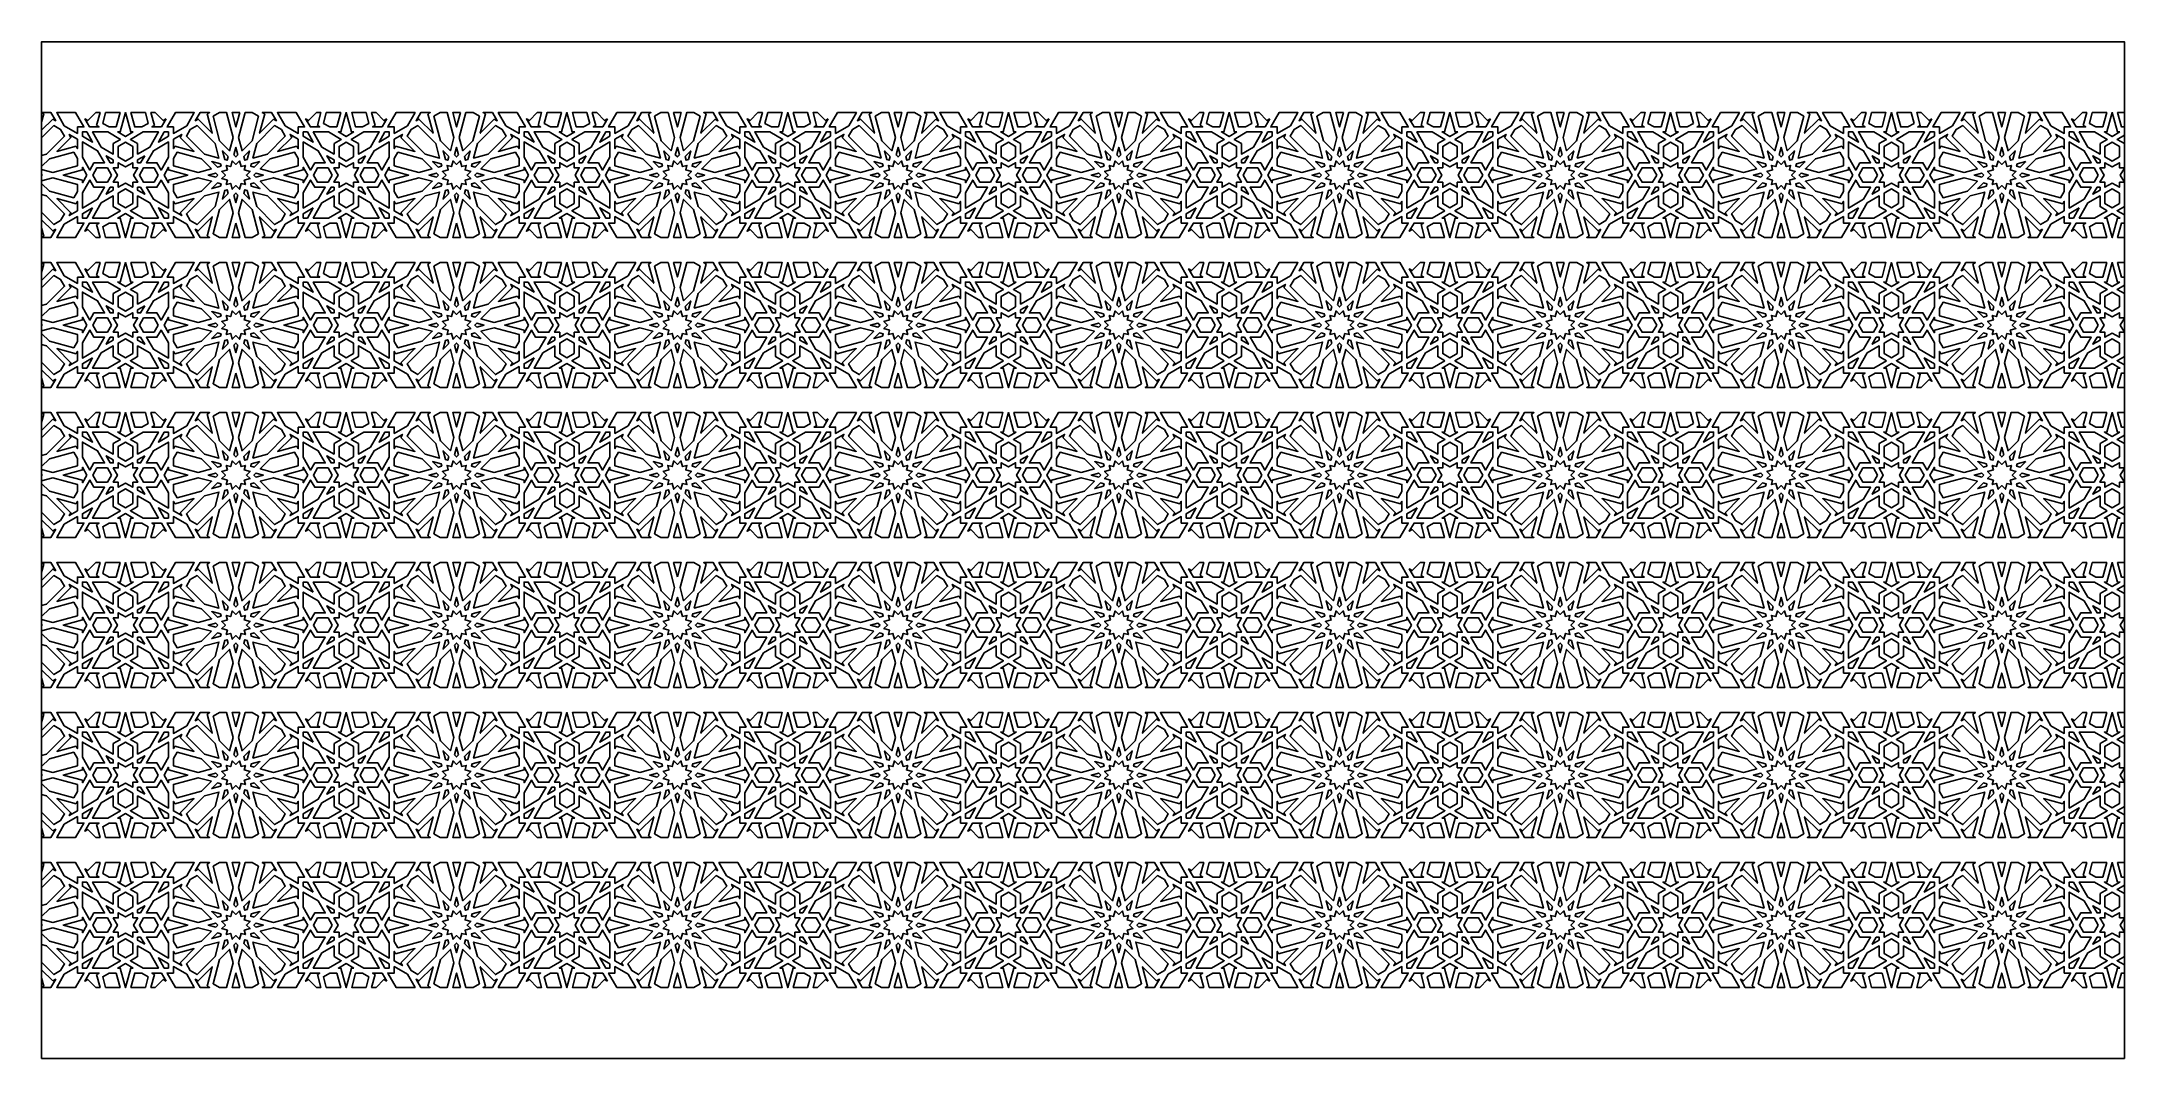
# Model space of a CAD drawing. Extents: x -1250 to 1250, y -610 to 610.
import ezdxf

# ---------------------------------------------------------------- set-up
doc = ezdxf.new("R2010")
doc.units = 0
doc.header["$MEASUREMENT"] = 0
doc.layers.add('COUCHE_1', color=18, linetype='CONTINUOUS')

msp = doc.modelspace()

# ---------------------------------------------------------------- linework, layer by layer
at = {"layer": 'COUCHE_1'}
for points in [[(-1250, -610), (1250, -610), (1250, 610), (-1250, 610)], [(-1140, 501.6), (-1143, 501.6), (-1149.4, 525), (-1155.7, 501.6), (-1158.7, 501.6), (-1149.4, 496.2)], [(-875.1, 501.6), (-878.1, 501.6), (-884.4, 525), (-890.7, 501.6), (-893.7, 501.6), (-884.4, 496.2)], [(-610.1, 501.6), (-613.1, 501.6), (-619.4, 525), (-625.8, 501.6), (-628.7, 501.6), (-619.4, 496.2)], [(-345.1, 501.6), (-348.1, 501.6), (-354.5, 525), (-360.8, 501.6), (-363.8, 501.6), (-354.5, 496.2)], [(-80.2, 501.6), (-83.2, 501.6), (-89.5, 525), (-95.8, 501.6), (-98.8, 501.6), (-89.5, 496.2)], [(184.8, 501.6), (181.8, 501.6), (175.5, 525), (169.1, 501.6), (166.2, 501.6), (175.5, 496.2)], [(449.8, 501.6), (446.8, 501.6), (440.5, 525), (434.1, 501.6), (431.1, 501.6), (440.5, 496.2)], [(714.7, 501.6), (711.8, 501.6), (705.4, 525), (699.1, 501.6), (696.1, 501.6), (705.4, 496.2)], [(979.7, 501.6), (976.7, 501.6), (970.4, 525), (964.1, 501.6), (961.1, 501.6), (970.4, 496.2)], [(1244.7, 501.6), (1241.7, 501.6), (1235.4, 525), (1229, 501.6), (1226, 501.6), (1235.4, 496.2)], [(-1236.6, 517.1), (-1233.1, 515.1), (-1238.8, 524.9), (-1250, 524.9), (-1250, 524.8), (-1247.3, 523.2), (-1250, 513.2), (-1250, 503.6)], [(-1244.1, 475), (-1222.5, 496.6), (-1227.2, 504.7), (-1235.3, 509.4), (-1250, 494.6), (-1250, 473.4)], [(-1207, 507.6), (-1199.3, 507.6), (-1209.3, 524.9), (-1224.3, 524.9), (-1231.9, 524.9), (-1222.8, 509.1), (-1207, 499.9)], [(-1195.8, 501.6), (-1201, 501.6), (-1201, 496.5), (-1188.8, 489.5)], [(-1184, 509.3), (-1179.8, 524.9), (-1185.1, 524.9), (-1194.6, 515.4), (-1198.1, 517.4), (-1192.4, 507.6), (-1181, 507.6)], [(-1164, 487.8), (-1155.4, 492.8), (-1170.7, 501.6), (-1188.9, 501.6), (-1178.5, 483.5), (-1164, 475.1)], [(-1160.6, 507.6), (-1155.9, 524.9), (-1173.2, 524.9), (-1176.7, 512), (-1169.1, 507.6)], [(-1120.3, 483.5), (-1109.8, 501.6), (-1128.1, 501.6), (-1143.4, 492.8), (-1134.8, 487.8), (-1134.8, 475.1)], [(-1122, 512), (-1125.5, 524.9), (-1142.8, 524.9), (-1138.2, 507.6), (-1129.7, 507.6)], [(-1100.7, 517.4), (-1104.1, 515.4), (-1113.6, 524.9), (-1118.9, 524.9), (-1114.7, 509.3), (-1117.7, 507.6), (-1106.3, 507.6)], [(-1097.8, 496.5), (-1097.8, 501.6), (-1102.9, 501.6), (-1109.9, 489.5)], [(-1075.9, 509.1), (-1066.8, 524.9), (-1074.5, 524.9), (-1089.4, 524.9), (-1099.4, 507.6), (-1091.8, 507.6), (-1091.8, 499.9)], [(-1041.9, 487.8), (-1063.4, 509.4), (-1071.6, 504.7), (-1076.3, 496.6), (-1054.7, 475), (-1037.2, 470.4)], [(-1051.4, 523.2), (-1048.5, 524.9), (-1059.9, 524.9), (-1065.6, 515.1), (-1062.1, 517.1), (-1045.2, 500.1)], [(-1020.1, 495.2), (-1028.1, 524.9), (-1036.6, 524.9), (-1044.2, 520.5), (-1036.4, 491.2), (-1024.4, 479.2)], [(-1012.3, 524.9), (-1021.5, 524.9), (-1016.9, 507.7)], [(-997.4, 491.2), (-989.6, 520.5), (-997.2, 524.9), (-1005.7, 524.9), (-1013.6, 495.2), (-1009.4, 479.2)], [(-979.1, 475), (-957.5, 496.6), (-962.2, 504.7), (-970.3, 509.4), (-991.8, 487.8), (-996.5, 470.4)], [(-971.7, 517.1), (-968.2, 515.1), (-973.9, 524.9), (-985.2, 524.9), (-982.3, 523.2), (-988.5, 500.1)], [(-942, 507.6), (-934.3, 507.6), (-944.3, 524.9), (-959.3, 524.9), (-966.9, 524.9), (-957.8, 509.1), (-942, 499.9)], [(-930.9, 501.6), (-936, 501.6), (-936, 496.5), (-923.9, 489.5)], [(-919, 509.3), (-914.9, 524.9), (-920.2, 524.9), (-929.6, 515.4), (-933.1, 517.4), (-927.4, 507.6), (-916.1, 507.6)], [(-899, 487.8), (-890.4, 492.8), (-905.7, 501.6), (-924, 501.6), (-913.5, 483.5), (-899, 475.1)], [(-895.6, 507.6), (-891, 524.9), (-908.3, 524.9), (-911.7, 512), (-904.1, 507.6)], [(-855.3, 483.5), (-844.8, 501.6), (-863.1, 501.6), (-878.4, 492.8), (-869.8, 487.8), (-869.8, 475.1)], [(-857.1, 512), (-860.5, 524.9), (-877.8, 524.9), (-873.2, 507.6), (-864.7, 507.6)], [(-835.7, 517.4), (-839.2, 515.4), (-848.6, 524.9), (-853.9, 524.9), (-849.8, 509.3), (-852.7, 507.6), (-841.4, 507.6)], [(-832.8, 496.5), (-832.8, 501.6), (-837.9, 501.6), (-844.9, 489.5)], [(-811, 509.1), (-801.8, 524.9), (-809.5, 524.9), (-824.5, 524.9), (-834.5, 507.6), (-826.8, 507.6), (-826.8, 499.9)], [(-776.9, 487.8), (-798.5, 509.4), (-806.6, 504.7), (-811.3, 496.6), (-789.7, 475), (-772.3, 470.4)], [(-786.4, 523.2), (-783.6, 524.9), (-794.9, 524.9), (-800.6, 515.1), (-797.1, 517.1), (-780.2, 500.1)], [(-755.1, 495.2), (-763.1, 524.9), (-771.6, 524.9), (-779.2, 520.5), (-771.4, 491.2), (-759.4, 479.2)], [(-747.3, 524.9), (-756.5, 524.9), (-751.9, 507.7)], [(-732.4, 491.2), (-724.6, 520.5), (-732.2, 524.9), (-740.7, 524.9), (-748.7, 495.2), (-744.4, 479.2)], [(-714.1, 475), (-692.5, 496.6), (-697.2, 504.7), (-705.4, 509.4), (-726.9, 487.8), (-731.5, 470.4)], [(-706.7, 517.1), (-703.2, 515.1), (-708.9, 524.9), (-720.2, 524.9), (-717.4, 523.2), (-723.6, 500.1)], [(-677, 507.6), (-669.4, 507.6), (-679.3, 524.9), (-694.3, 524.9), (-702, 524.9), (-692.8, 509.1), (-677, 499.9)], [(-665.9, 501.6), (-671, 501.6), (-671, 496.5), (-658.9, 489.5)], [(-654.1, 509.3), (-649.9, 524.9), (-655.2, 524.9), (-664.6, 515.4), (-668.1, 517.4), (-662.4, 507.6), (-651.1, 507.6)], [(-634, 487.8), (-625.4, 492.8), (-640.7, 501.6), (-659, 501.6), (-648.5, 483.5), (-634, 475.1)], [(-630.6, 507.6), (-626, 524.9), (-643.3, 524.9), (-646.7, 512), (-639.1, 507.6)], [(-590.3, 483.5), (-579.9, 501.6), (-598.1, 501.6), (-613.4, 492.8), (-604.8, 487.8), (-604.8, 475.1)], [(-592.1, 512), (-595.6, 524.9), (-612.9, 524.9), (-608.2, 507.6), (-599.7, 507.6)], [(-570.7, 517.4), (-574.2, 515.4), (-583.6, 524.9), (-589, 524.9), (-584.8, 509.3), (-587.8, 507.6), (-576.4, 507.6)], [(-567.8, 496.5), (-567.8, 501.6), (-572.9, 501.6), (-580, 489.5)], [(-546, 509.1), (-536.9, 524.9), (-544.5, 524.9), (-559.5, 524.9), (-569.5, 507.6), (-561.8, 507.6), (-561.8, 499.9)], [(-512, 487.8), (-533.5, 509.4), (-541.6, 504.7), (-546.3, 496.6), (-524.7, 475), (-507.3, 470.4)], [(-521.5, 523.2), (-518.6, 524.9), (-530, 524.9), (-535.6, 515.1), (-532.2, 517.1), (-515.3, 500.1)], [(-490.2, 495.2), (-498.1, 524.9), (-506.6, 524.9), (-514.3, 520.5), (-506.4, 491.2), (-494.5, 479.2)], [(-482.3, 524.9), (-491.5, 524.9), (-486.9, 507.7)], [(-467.5, 491.2), (-459.6, 520.5), (-467.3, 524.9), (-475.7, 524.9), (-483.7, 495.2), (-479.4, 479.2)], [(-449.2, 475), (-427.6, 496.6), (-432.3, 504.7), (-440.4, 509.4), (-461.9, 487.8), (-466.6, 470.4)], [(-441.7, 517.1), (-438.2, 515.1), (-443.9, 524.9), (-455.3, 524.9), (-452.4, 523.2), (-458.6, 500.1)], [(-412, 507.6), (-404.4, 507.6), (-414.4, 524.9), (-429.3, 524.9), (-437, 524.9), (-427.9, 509.1), (-412, 499.9)], [(-400.9, 501.6), (-406.1, 501.6), (-406.1, 496.5), (-393.9, 489.5)], [(-389.1, 509.3), (-384.9, 524.9), (-390.2, 524.9), (-399.7, 515.4), (-403.2, 517.4), (-397.5, 507.6), (-386.1, 507.6)], [(-369.1, 487.8), (-360.4, 492.8), (-375.8, 501.6), (-394, 501.6), (-383.6, 483.5), (-369.1, 475.1)], [(-365.7, 507.6), (-361, 524.9), (-378.3, 524.9), (-381.8, 512), (-374.1, 507.6)], [(-325.4, 483.5), (-314.9, 501.6), (-333.2, 501.6), (-348.5, 492.8), (-339.9, 487.8), (-339.9, 475.1)], [(-327.1, 512), (-330.6, 524.9), (-347.9, 524.9), (-343.3, 507.6), (-334.8, 507.6)], [(-305.8, 517.4), (-309.2, 515.4), (-318.7, 524.9), (-324, 524.9), (-319.8, 509.3), (-322.8, 507.6), (-311.4, 507.6)], [(-302.9, 496.5), (-302.9, 501.6), (-308, 501.6), (-315, 489.5)], [(-281, 509.1), (-271.9, 524.9), (-279.6, 524.9), (-294.5, 524.9), (-304.5, 507.6), (-296.9, 507.6), (-296.9, 499.9)], [(-247, 487.8), (-268.5, 509.4), (-276.7, 504.7), (-281.4, 496.6), (-259.8, 475), (-242.3, 470.4)], [(-256.5, 523.2), (-253.6, 524.9), (-265, 524.9), (-270.7, 515.1), (-267.2, 517.1), (-250.3, 500.1)], [(-225.2, 495.2), (-233.2, 524.9), (-241.7, 524.9), (-249.3, 520.5), (-241.5, 491.2), (-229.5, 479.2)], [(-217.4, 524.9), (-226.6, 524.9), (-222, 507.7)], [(-202.5, 491.2), (-194.6, 520.5), (-202.3, 524.9), (-210.8, 524.9), (-218.7, 495.2), (-214.5, 479.2)], [(-184.2, 475), (-162.6, 496.6), (-167.3, 504.7), (-175.4, 509.4), (-196.9, 487.8), (-201.6, 470.4)], [(-176.8, 517.1), (-173.3, 515.1), (-179, 524.9), (-190.3, 524.9), (-187.4, 523.2), (-193.6, 500.1)], [(-147.1, 507.6), (-139.4, 507.6), (-149.4, 524.9), (-164.4, 524.9), (-172, 524.9), (-162.9, 509.1), (-147.1, 499.9)], [(-136, 501.6), (-141.1, 501.6), (-141.1, 496.5), (-129, 489.5)], [(-124.1, 509.3), (-120, 524.9), (-125.3, 524.9), (-134.7, 515.4), (-138.2, 517.4), (-132.5, 507.6), (-121.1, 507.6)], [(-104.1, 487.8), (-95.5, 492.8), (-110.8, 501.6), (-129.1, 501.6), (-118.6, 483.5), (-104.1, 475.1)], [(-100.7, 507.6), (-96.1, 524.9), (-113.4, 524.9), (-116.8, 512), (-109.2, 507.6)], [(-60.4, 483.5), (-49.9, 501.6), (-68.2, 501.6), (-83.5, 492.8), (-74.9, 487.8), (-74.9, 475.1)], [(-62.2, 512), (-65.6, 524.9), (-82.9, 524.9), (-78.3, 507.6), (-69.8, 507.6)], [(-40.8, 517.4), (-44.3, 515.4), (-53.7, 524.9), (-59, 524.9), (-54.8, 509.3), (-57.8, 507.6), (-46.5, 507.6)], [(-37.9, 496.5), (-37.9, 501.6), (-43, 501.6), (-50, 489.5)], [(-16.1, 509.1), (-6.9, 524.9), (-14.6, 524.9), (-29.6, 524.9), (-39.6, 507.6), (-31.9, 507.6), (-31.9, 499.9)], [(18, 487.8), (-3.6, 509.4), (-11.7, 504.7), (-16.4, 496.6), (5.2, 475), (22.6, 470.4)], [(8.5, 523.2), (11.3, 524.9), (0, 524.9), (-5.7, 515.1), (-2.2, 517.1), (14.7, 500.1)], [(39.8, 495.2), (31.8, 524.9), (23.3, 524.9), (15.7, 520.5), (23.5, 491.2), (35.5, 479.2)], [(47.6, 524.9), (38.4, 524.9), (43, 507.7)], [(62.5, 491.2), (70.3, 520.5), (62.7, 524.9), (54.2, 524.9), (46.2, 495.2), (50.5, 479.2)], [(80.8, 475), (102.4, 496.6), (97.7, 504.7), (89.6, 509.4), (68, 487.8), (63.4, 470.4)], [(88.2, 517.1), (91.7, 515.1), (86, 524.9), (74.7, 524.9), (77.5, 523.2), (71.3, 500.1)], [(117.9, 507.6), (125.5, 507.6), (115.6, 524.9), (100.6, 524.9), (92.9, 524.9), (102.1, 509.1), (117.9, 499.9)], [(129, 501.6), (123.9, 501.6), (123.9, 496.5), (136, 489.5)], [(140.8, 509.3), (145, 524.9), (139.7, 524.9), (130.3, 515.4), (126.8, 517.4), (132.5, 507.6), (143.8, 507.6)], [(160.9, 487.8), (169.5, 492.8), (154.2, 501.6), (135.9, 501.6), (146.4, 483.5), (160.9, 475.1)], [(164.3, 507.6), (168.9, 524.9), (151.6, 524.9), (148.2, 512), (155.8, 507.6)], [(204.6, 483.5), (215, 501.6), (196.8, 501.6), (181.5, 492.8), (190.1, 487.8), (190.1, 475.1)], [(202.8, 512), (199.3, 524.9), (182, 524.9), (186.7, 507.6), (195.2, 507.6)], [(224.2, 517.4), (220.7, 515.4), (211.3, 524.9), (205.9, 524.9), (210.1, 509.3), (207.1, 507.6), (218.5, 507.6)], [(227.1, 496.5), (227.1, 501.6), (222, 501.6), (215, 489.5)], [(248.9, 509.1), (258, 524.9), (250.4, 524.9), (235.4, 524.9), (225.4, 507.6), (233.1, 507.6), (233.1, 499.9)], [(282.9, 487.8), (261.4, 509.4), (253.3, 504.7), (248.6, 496.6), (270.2, 475), (287.6, 470.4)], [(273.4, 523.2), (276.3, 524.9), (264.9, 524.9), (259.3, 515.1), (262.7, 517.1), (279.6, 500.1)], [(304.7, 495.2), (296.8, 524.9), (288.3, 524.9), (280.6, 520.5), (288.5, 491.2), (300.5, 479.2)], [(312.6, 524.9), (303.4, 524.9), (308, 507.7)], [(327.4, 491.2), (335.3, 520.5), (327.7, 524.9), (319.2, 524.9), (311.2, 495.2), (315.5, 479.2)], [(345.7, 475), (367.4, 496.6), (362.7, 504.7), (354.5, 509.4), (333, 487.8), (328.3, 470.4)], [(353.2, 517.1), (356.7, 515.1), (351, 524.9), (339.6, 524.9), (342.5, 523.2), (336.3, 500.1)], [(382.9, 507.6), (390.5, 507.6), (380.5, 524.9), (365.6, 524.9), (357.9, 524.9), (367, 509.1), (382.9, 499.9)], [(394, 501.6), (388.8, 501.6), (388.8, 496.5), (401, 489.5)], [(405.8, 509.3), (410, 524.9), (404.7, 524.9), (395.2, 515.4), (391.7, 517.4), (397.4, 507.6), (408.8, 507.6)], [(425.8, 487.8), (434.5, 492.8), (419.2, 501.6), (400.9, 501.6), (411.3, 483.5), (425.8, 475.1)], [(429.3, 507.6), (433.9, 524.9), (416.6, 524.9), (413.1, 512), (420.8, 507.6)], [(469.6, 483.5), (480, 501.6), (461.7, 501.6), (446.4, 492.8), (455.1, 487.8), (455.1, 475.1)], [(467.8, 512), (464.3, 524.9), (447, 524.9), (451.7, 507.6), (460.1, 507.6)], [(489.2, 517.4), (485.7, 515.4), (476.2, 524.9), (470.9, 524.9), (475.1, 509.3), (472.1, 507.6), (483.5, 507.6)], [(492.1, 496.5), (492.1, 501.6), (486.9, 501.6), (479.9, 489.5)], [(513.9, 509.1), (523, 524.9), (515.3, 524.9), (500.4, 524.9), (490.4, 507.6), (498, 507.6), (498, 499.9)], [(547.9, 487.8), (526.4, 509.4), (518.2, 504.7), (513.6, 496.6), (535.2, 475), (552.6, 470.4)], [(538.4, 523.2), (541.3, 524.9), (529.9, 524.9), (524.2, 515.1), (527.7, 517.1), (544.6, 500.1)], [(569.7, 495.2), (561.7, 524.9), (553.2, 524.9), (545.6, 520.5), (553.5, 491.2), (565.4, 479.2)], [(577.5, 524.9), (568.3, 524.9), (572.9, 507.7)], [(592.4, 491.2), (600.3, 520.5), (592.6, 524.9), (584.1, 524.9), (576.2, 495.2), (580.4, 479.2)], [(610.7, 475), (632.3, 496.6), (627.6, 504.7), (619.5, 509.4), (598, 487.8), (593.3, 470.4)], [(618.2, 517.1), (621.6, 515.1), (616, 524.9), (604.6, 524.9), (607.5, 523.2), (601.3, 500.1)], [(647.8, 507.6), (655.5, 507.6), (645.5, 524.9), (630.5, 524.9), (622.9, 524.9), (632, 509.1), (647.8, 499.9)], [(658.9, 501.6), (653.8, 501.6), (653.8, 496.5), (665.9, 489.5)], [(670.8, 509.3), (675, 524.9), (669.6, 524.9), (660.2, 515.4), (656.7, 517.4), (662.4, 507.6), (673.8, 507.6)], [(690.8, 487.8), (699.4, 492.8), (684.1, 501.6), (665.9, 501.6), (676.3, 483.5), (690.8, 475.1)], [(694.2, 507.6), (698.9, 524.9), (681.6, 524.9), (678.1, 512), (685.7, 507.6)], [(734.5, 483.5), (745, 501.6), (726.7, 501.6), (711.4, 492.8), (720, 487.8), (720, 475.1)], [(732.7, 512), (729.3, 524.9), (712, 524.9), (716.6, 507.6), (725.1, 507.6)], [(754.1, 517.4), (750.6, 515.4), (741.2, 524.9), (735.9, 524.9), (740.1, 509.3), (737.1, 507.6), (748.4, 507.6)], [(757, 496.5), (757, 501.6), (751.9, 501.6), (744.9, 489.5)], [(778.8, 509.1), (788, 524.9), (780.3, 524.9), (765.3, 524.9), (755.4, 507.6), (763, 507.6), (763, 499.9)], [(812.9, 487.8), (791.4, 509.4), (783.2, 504.7), (778.5, 496.6), (800.1, 475), (817.5, 470.4)], [(803.4, 523.2), (806.2, 524.9), (794.9, 524.9), (789.2, 515.1), (792.7, 517.1), (809.6, 500.1)], [(834.7, 495.2), (826.7, 524.9), (818.2, 524.9), (810.6, 520.5), (818.4, 491.2), (830.4, 479.2)], [(842.5, 524.9), (833.3, 524.9), (837.9, 507.7)], [(857.4, 491.2), (865.2, 520.5), (857.6, 524.9), (849.1, 524.9), (841.1, 495.2), (845.4, 479.2)], [(875.7, 475), (897.3, 496.6), (892.6, 504.7), (884.5, 509.4), (862.9, 487.8), (858.3, 470.4)], [(883.1, 517.1), (886.6, 515.1), (880.9, 524.9), (869.6, 524.9), (872.4, 523.2), (866.2, 500.1)], [(912.8, 507.6), (920.5, 507.6), (910.5, 524.9), (895.5, 524.9), (887.8, 524.9), (897, 509.1), (912.8, 499.9)], [(923.9, 501.6), (918.8, 501.6), (918.8, 496.5), (930.9, 489.5)], [(935.7, 509.3), (939.9, 524.9), (934.6, 524.9), (925.2, 515.4), (921.7, 517.4), (927.4, 507.6), (938.7, 507.6)], [(955.8, 487.8), (964.4, 492.8), (949.1, 501.6), (930.8, 501.6), (941.3, 483.5), (955.8, 475.1)], [(959.2, 507.6), (963.8, 524.9), (946.5, 524.9), (943.1, 512), (950.7, 507.6)], [(999.5, 483.5), (1010, 501.6), (991.7, 501.6), (976.4, 492.8), (985, 487.8), (985, 475.1)], [(997.7, 512), (994.3, 524.9), (977, 524.9), (981.6, 507.6), (990.1, 507.6)], [(1019.1, 517.4), (1015.6, 515.4), (1006.2, 524.9), (1000.9, 524.9), (1005, 509.3), (1002.1, 507.6), (1013.4, 507.6)], [(1022, 496.5), (1022, 501.6), (1016.9, 501.6), (1009.9, 489.5)], [(1043.8, 509.1), (1052.9, 524.9), (1045.3, 524.9), (1030.3, 524.9), (1020.3, 507.6), (1028, 507.6), (1028, 499.9)], [(1077.8, 487.8), (1056.3, 509.4), (1048.2, 504.7), (1043.5, 496.6), (1065.1, 475), (1082.5, 470.4)], [(1068.3, 523.2), (1071.2, 524.9), (1059.9, 524.9), (1054.2, 515.1), (1057.7, 517.1), (1074.5, 500.1)], [(1099.6, 495.2), (1091.7, 524.9), (1083.2, 524.9), (1075.6, 520.5), (1083.4, 491.2), (1095.4, 479.2)], [(1107.5, 524.9), (1098.3, 524.9), (1102.9, 507.7)], [(1122.4, 491.2), (1130.2, 520.5), (1122.6, 524.9), (1114.1, 524.9), (1106.1, 495.2), (1110.4, 479.2)], [(1140.7, 475), (1162.3, 496.6), (1157.6, 504.7), (1149.4, 509.4), (1127.9, 487.8), (1123.2, 470.4)], [(1148.1, 517.1), (1151.6, 515.1), (1145.9, 524.9), (1134.5, 524.9), (1137.4, 523.2), (1131.2, 500.1)], [(1177.8, 507.6), (1185.4, 507.6), (1175.4, 524.9), (1160.5, 524.9), (1152.8, 524.9), (1161.9, 509.1), (1177.8, 499.9)], [(1188.9, 501.6), (1183.8, 501.6), (1183.8, 496.5), (1195.9, 489.5)], [(1200.7, 509.3), (1204.9, 524.9), (1199.6, 524.9), (1190.1, 515.4), (1186.7, 517.4), (1192.3, 507.6), (1203.7, 507.6)], [(1220.8, 487.8), (1229.4, 492.8), (1214.1, 501.6), (1195.8, 501.6), (1206.3, 483.5), (1220.8, 475.1)], [(1224.2, 507.6), (1228.8, 524.9), (1211.5, 524.9), (1208, 512), (1215.7, 507.6)], [(1250, 524.9), (1241.9, 524.9), (1246.6, 507.6), (1250, 507.6)], [(-1207, 461.2), (-1207, 469.7), (-1211.4, 477.3), (-1240.6, 469.5), (-1250, 460.1), (-1250, 456.8), (-1236.7, 453.2)], [(-1208.6, 484.5), (-1207, 481.7), (-1207, 493), (-1216.8, 498.7), (-1214.8, 495.2), (-1231.7, 478.3)], [(-1187.2, 464.6), (-1174.5, 464.6), (-1182.9, 479.1), (-1201, 489.6), (-1201, 471.3), (-1192.1, 456)], [(-1140.7, 471.7), (-1140.7, 484.3), (-1149.4, 489.3), (-1158, 484.3), (-1158, 471.7), (-1149.4, 466.7)], [(-1097.8, 471.3), (-1097.8, 489.6), (-1115.9, 479.1), (-1124.2, 464.6), (-1111.6, 464.6), (-1106.6, 456)], [(-1083.9, 495.2), (-1081.9, 498.7), (-1091.8, 493), (-1091.8, 481.7), (-1090.1, 484.5), (-1067, 478.3)], [(-1046.1, 457.5), (-1058.1, 469.5), (-1087.4, 477.3), (-1091.8, 469.7), (-1091.8, 461.2), (-1062, 453.2)], [(-1026.3, 472.1), (-1033.1, 478.9), (-1030.3, 468.5), (-1027.5, 467.7)], [(-1014.5, 474.1), (-1016.9, 483.1), (-1019.3, 474.1), (-1016.9, 471.7)], [(-1003.5, 468.5), (-1000.7, 478.9), (-1007.5, 472.1), (-1006.3, 467.7)], [(-942, 461.2), (-942, 469.7), (-946.4, 477.3), (-975.7, 469.5), (-987.7, 457.5), (-971.7, 453.2)], [(-943.6, 484.5), (-942, 481.7), (-942, 493), (-951.8, 498.7), (-949.8, 495.2), (-966.8, 478.3)], [(-922.2, 464.6), (-909.5, 464.6), (-917.9, 479.1), (-936, 489.6), (-936, 471.3), (-927.2, 456)], [(-875.8, 471.7), (-875.8, 484.3), (-884.4, 489.3), (-893, 484.3), (-893, 471.7), (-884.4, 466.7)], [(-832.8, 471.3), (-832.8, 489.6), (-850.9, 479.1), (-859.3, 464.6), (-846.6, 464.6), (-841.6, 456)], [(-819, 495.2), (-817, 498.7), (-826.8, 493), (-826.8, 481.7), (-825.1, 484.5), (-802, 478.3)], [(-781.1, 457.5), (-793.1, 469.5), (-822.4, 477.3), (-826.8, 469.7), (-826.8, 461.2), (-797.1, 453.2)], [(-761.3, 472.1), (-768.1, 478.9), (-765.3, 468.5), (-762.5, 467.7)], [(-749.5, 474.1), (-751.9, 483.1), (-754.3, 474.1), (-751.9, 471.7)], [(-738.5, 468.5), (-735.7, 478.9), (-742.5, 472.1), (-741.3, 467.7)], [(-677, 461.2), (-677, 469.7), (-681.4, 477.3), (-710.7, 469.5), (-722.7, 457.5), (-706.7, 453.2)], [(-678.7, 484.5), (-677, 481.7), (-677, 493), (-686.9, 498.7), (-684.8, 495.2), (-701.8, 478.3)], [(-657.2, 464.6), (-644.5, 464.6), (-652.9, 479.1), (-671, 489.6), (-671, 471.3), (-662.2, 456)], [(-610.8, 471.7), (-610.8, 484.3), (-619.4, 489.3), (-628, 484.3), (-628, 471.7), (-619.4, 466.7)], [(-567.8, 471.3), (-567.8, 489.6), (-585.9, 479.1), (-594.3, 464.6), (-581.6, 464.6), (-576.7, 456)], [(-554, 495.2), (-552, 498.7), (-561.8, 493), (-561.8, 481.7), (-560.2, 484.5), (-537.1, 478.3)], [(-516.2, 457.5), (-528.2, 469.5), (-557.4, 477.3), (-561.8, 469.7), (-561.8, 461.2), (-532.1, 453.2)], [(-496.4, 472.1), (-503.1, 478.9), (-500.3, 468.5), (-497.5, 467.7)], [(-484.5, 474.1), (-486.9, 483.1), (-489.4, 474.1), (-486.9, 471.7)], [(-473.5, 468.5), (-470.8, 478.9), (-477.5, 472.1), (-476.4, 467.7)], [(-412, 461.2), (-412, 469.7), (-416.5, 477.3), (-445.7, 469.5), (-457.7, 457.5), (-441.8, 453.2)], [(-413.7, 484.5), (-412, 481.7), (-412, 493), (-421.9, 498.7), (-419.9, 495.2), (-436.8, 478.3)], [(-392.2, 464.6), (-379.6, 464.6), (-387.9, 479.1), (-406.1, 489.6), (-406.1, 471.3), (-397.2, 456)], [(-345.8, 471.7), (-345.8, 484.3), (-354.5, 489.3), (-363.1, 484.3), (-363.1, 471.7), (-354.5, 466.7)], [(-302.9, 471.3), (-302.9, 489.6), (-321, 479.1), (-329.3, 464.6), (-316.7, 464.6), (-311.7, 456)], [(-289, 495.2), (-287, 498.7), (-296.9, 493), (-296.9, 481.7), (-295.2, 484.5), (-272.1, 478.3)], [(-251.2, 457.5), (-263.2, 469.5), (-292.5, 477.3), (-296.9, 469.7), (-296.9, 461.2), (-267.1, 453.2)], [(-231.4, 472.1), (-238.2, 478.9), (-235.4, 468.5), (-232.6, 467.7)], [(-219.6, 474.1), (-222, 483.1), (-224.4, 474.1), (-222, 471.7)], [(-208.6, 468.5), (-205.8, 478.9), (-212.6, 472.1), (-211.4, 467.7)], [(-147.1, 461.2), (-147.1, 469.7), (-151.5, 477.3), (-180.7, 469.5), (-192.8, 457.5), (-176.8, 453.2)], [(-148.7, 484.5), (-147.1, 481.7), (-147.1, 493), (-156.9, 498.7), (-154.9, 495.2), (-171.9, 478.3)], [(-127.3, 464.6), (-114.6, 464.6), (-123, 479.1), (-141.1, 489.6), (-141.1, 471.3), (-132.3, 456)], [(-80.9, 471.7), (-80.9, 484.3), (-89.5, 489.3), (-98.1, 484.3), (-98.1, 471.7), (-89.5, 466.7)], [(-37.9, 471.3), (-37.9, 489.6), (-56, 479.1), (-64.4, 464.6), (-51.7, 464.6), (-46.7, 456)], [(-24.1, 495.2), (-22.1, 498.7), (-31.9, 493), (-31.9, 481.7), (-30.2, 484.5), (-7.1, 478.3)], [(13.8, 457.5), (1.8, 469.5), (-27.5, 477.3), (-31.9, 469.7), (-31.9, 461.2), (-2.2, 453.2)], [(33.6, 472.1), (26.8, 478.9), (29.6, 468.5), (32.4, 467.7)], [(45.4, 474.1), (43, 483.1), (40.6, 474.1), (43, 471.7)], [(56.4, 468.5), (59.2, 478.9), (52.4, 472.1), (53.6, 467.7)], [(117.9, 461.2), (117.9, 469.7), (113.5, 477.3), (84.2, 469.5), (72.2, 457.5), (88.2, 453.2)], [(116.2, 484.5), (117.9, 481.7), (117.9, 493), (108.1, 498.7), (110.1, 495.2), (93.1, 478.3)], [(137.7, 464.6), (150.4, 464.6), (142, 479.1), (123.9, 489.6), (123.9, 471.3), (132.7, 456)], [(184.1, 471.7), (184.1, 484.3), (175.5, 489.3), (166.9, 484.3), (166.9, 471.7), (175.5, 466.7)], [(227.1, 471.3), (227.1, 489.6), (209, 479.1), (200.6, 464.6), (213.3, 464.6), (218.2, 456)], [(240.9, 495.2), (242.9, 498.7), (233.1, 493), (233.1, 481.7), (234.7, 484.5), (257.9, 478.3)], [(278.8, 457.5), (266.7, 469.5), (237.5, 477.3), (233.1, 469.7), (233.1, 461.2), (262.8, 453.2)], [(298.6, 472.1), (291.8, 478.9), (294.6, 468.5), (297.4, 467.7)], [(310.4, 474.1), (308, 483.1), (305.6, 474.1), (308, 471.7)], [(321.4, 468.5), (324.1, 478.9), (317.4, 472.1), (318.6, 467.7)], [(382.9, 461.2), (382.9, 469.7), (378.5, 477.3), (349.2, 469.5), (337.2, 457.5), (353.1, 453.2)], [(381.2, 484.5), (382.9, 481.7), (382.9, 493), (373, 498.7), (375, 495.2), (358.1, 478.3)], [(402.7, 464.6), (415.3, 464.6), (407, 479.1), (388.8, 489.6), (388.8, 471.3), (397.7, 456)], [(449.1, 471.7), (449.1, 484.3), (440.5, 489.3), (431.8, 484.3), (431.8, 471.7), (440.5, 466.7)], [(492.1, 471.3), (492.1, 489.6), (473.9, 479.1), (465.6, 464.6), (478.2, 464.6), (483.2, 456)], [(505.9, 495.2), (507.9, 498.7), (498, 493), (498, 481.7), (499.7, 484.5), (522.8, 478.3)], [(543.7, 457.5), (531.7, 469.5), (502.5, 477.3), (498, 469.7), (498, 461.2), (527.8, 453.2)], [(563.5, 472.1), (556.8, 478.9), (559.5, 468.5), (562.4, 467.7)], [(575.3, 474.1), (572.9, 483.1), (570.5, 474.1), (572.9, 471.7)], [(586.3, 468.5), (589.1, 478.9), (582.4, 472.1), (583.5, 467.7)], [(647.8, 461.2), (647.8, 469.7), (643.4, 477.3), (614.2, 469.5), (602.1, 457.5), (618.1, 453.2)], [(646.2, 484.5), (647.8, 481.7), (647.8, 493), (638, 498.7), (640, 495.2), (623.1, 478.3)], [(667.6, 464.6), (680.3, 464.6), (671.9, 479.1), (653.8, 489.6), (653.8, 471.3), (662.7, 456)], [(714, 471.7), (714, 484.3), (705.4, 489.3), (696.8, 484.3), (696.8, 471.7), (705.4, 466.7)], [(757, 471.3), (757, 489.6), (738.9, 479.1), (730.5, 464.6), (743.2, 464.6), (748.2, 456)], [(770.8, 495.2), (772.9, 498.7), (763, 493), (763, 481.7), (764.7, 484.5), (787.8, 478.3)], [(808.7, 457.5), (796.7, 469.5), (767.4, 477.3), (763, 469.7), (763, 461.2), (792.7, 453.2)], [(828.5, 472.1), (821.7, 478.9), (824.5, 468.5), (827.3, 467.7)], [(840.3, 474.1), (837.9, 483.1), (835.5, 474.1), (837.9, 471.7)], [(851.3, 468.5), (854.1, 478.9), (847.3, 472.1), (848.5, 467.7)], [(912.8, 461.2), (912.8, 469.7), (908.4, 477.3), (879.1, 469.5), (867.1, 457.5), (883.1, 453.2)], [(911.1, 484.5), (912.8, 481.7), (912.8, 493), (903, 498.7), (905, 495.2), (888, 478.3)], [(932.6, 464.6), (945.3, 464.6), (936.9, 479.1), (918.8, 489.6), (918.8, 471.3), (927.6, 456)], [(979, 471.7), (979, 484.3), (970.4, 489.3), (961.8, 484.3), (961.8, 471.7), (970.4, 466.7)], [(1022, 471.3), (1022, 489.6), (1003.9, 479.1), (995.5, 464.6), (1008.2, 464.6), (1013.2, 456)], [(1035.8, 495.2), (1037.8, 498.7), (1028, 493), (1028, 481.7), (1029.6, 484.5), (1052.8, 478.3)], [(1073.7, 457.5), (1061.6, 469.5), (1032.4, 477.3), (1028, 469.7), (1028, 461.2), (1057.7, 453.2)], [(1093.5, 472.1), (1086.7, 478.9), (1089.5, 468.5), (1092.3, 467.7)], [(1105.3, 474.1), (1102.9, 483.1), (1100.5, 474.1), (1102.9, 471.7)], [(1116.3, 468.5), (1119.1, 478.9), (1112.3, 472.1), (1113.5, 467.7)], [(1177.8, 461.2), (1177.8, 469.7), (1173.4, 477.3), (1144.1, 469.5), (1132.1, 457.5), (1148, 453.2)], [(1176.1, 484.5), (1177.8, 481.7), (1177.8, 493), (1167.9, 498.7), (1169.9, 495.2), (1153, 478.3)], [(1197.6, 464.6), (1210.2, 464.6), (1201.9, 479.1), (1183.8, 489.6), (1183.8, 471.3), (1192.6, 456)], [(1244, 471.7), (1244, 484.3), (1235.4, 489.3), (1226.7, 484.3), (1226.7, 471.7), (1235.4, 466.7)], [(1250, 475.1), (1250, 497.8), (1241.3, 492.8), (1250, 487.8), (1250, 475.1)], [(-1248.8, 450), (-1250, 450.3), (-1250, 449.7)], [(-1195.6, 450), (-1201, 459.3), (-1201, 456.2), (-1224.1, 450), (-1201, 443.8), (-1201, 440.7)], [(-1166, 450), (-1171, 458.6), (-1183.7, 458.6), (-1188.7, 450), (-1183.7, 441.4), (-1171, 441.4)], [(-1164, 468.2), (-1172.5, 473.1), (-1167.6, 464.6), (-1164, 464.6)], [(-1140.7, 441.4), (-1134.6, 441.4), (-1139.6, 450), (-1134.6, 458.6), (-1140.7, 458.6), (-1140.7, 464.7), (-1149.4, 459.8), (-1158, 464.7), (-1158, 458.6), (-1164.1, 458.6), (-1159.1, 450), (-1164.1, 441.4), (-1158, 441.4), (-1158, 435.3), (-1149.4, 440.2), (-1140.7, 435.3)], [(-1126.2, 473.1), (-1134.8, 468.2), (-1134.8, 464.6), (-1131.2, 464.6)], [(-1110.1, 450), (-1115, 458.6), (-1127.7, 458.6), (-1132.7, 450), (-1127.7, 441.4), (-1115, 441.4)], [(-1097.8, 443.8), (-1074.6, 450), (-1097.8, 456.2), (-1097.8, 459.3), (-1103.1, 450), (-1097.8, 440.7)], [(-1038.6, 450), (-1041, 452.4), (-1050, 450), (-1041, 447.6)], [(-1034.6, 460.6), (-1035.4, 463.4), (-1045.8, 466.2), (-1039, 459.4)], [(-1010.7, 439.9), (-1005.4, 438.5), (-1006.8, 443.8), (-999.9, 445.7), (-1004.2, 450), (-999.9, 454.3), (-1006.8, 456.2), (-1005.4, 461.5), (-1010.7, 460.1), (-1012.6, 467), (-1016.9, 462.7), (-1021.2, 467), (-1023, 460.1), (-1028.4, 461.5), (-1027, 456.2), (-1033.9, 454.3), (-1029.5, 450), (-1033.9, 445.7), (-1027, 443.8), (-1028.4, 438.5), (-1023, 439.9), (-1021.2, 433), (-1016.9, 437.3), (-1012.6, 433)], [(-988, 466.2), (-998.4, 463.4), (-999.1, 460.6), (-994.8, 459.4)], [(-983.8, 450), (-992.8, 452.4), (-995.2, 450), (-992.8, 447.6)], [(-930.6, 450), (-936, 459.3), (-936, 456.2), (-959.2, 450), (-936, 443.8), (-936, 440.7)], [(-901.1, 450), (-906.1, 458.6), (-918.7, 458.6), (-923.7, 450), (-918.7, 441.4), (-906.1, 441.4)], [(-899, 468.2), (-907.5, 473.1), (-902.6, 464.6), (-899, 464.6)], [(-875.8, 441.4), (-869.6, 441.4), (-874.6, 450), (-869.6, 458.6), (-875.8, 458.6), (-875.8, 464.7), (-884.4, 459.8), (-893, 464.7), (-893, 458.6), (-899.1, 458.6), (-894.2, 450), (-899.1, 441.4), (-893, 441.4), (-893, 435.3), (-884.4, 440.2), (-875.8, 435.3)], [(-861.3, 473.1), (-869.8, 468.2), (-869.8, 464.6), (-866.2, 464.6)], [(-845.1, 450), (-850.1, 458.6), (-862.7, 458.6), (-867.7, 450), (-862.7, 441.4), (-850.1, 441.4)], [(-832.8, 443.8), (-809.6, 450), (-832.8, 456.2), (-832.8, 459.3), (-838.2, 450), (-832.8, 440.7)], [(-773.6, 450), (-776, 452.4), (-785, 450), (-776, 447.6)], [(-769.7, 460.6), (-770.4, 463.4), (-780.8, 466.2), (-774, 459.4)], [(-745.7, 439.9), (-740.4, 438.5), (-741.8, 443.8), (-734.9, 445.7), (-739.3, 450), (-734.9, 454.3), (-741.8, 456.2), (-740.4, 461.5), (-745.7, 460.1), (-747.6, 467), (-751.9, 462.7), (-756.2, 467), (-758.1, 460.1), (-763.4, 461.5), (-762, 456.2), (-768.9, 454.3), (-764.6, 450), (-768.9, 445.7), (-762, 443.8), (-763.4, 438.5), (-758.1, 439.9), (-756.2, 433), (-751.9, 437.3), (-747.6, 433)], [(-723, 466.2), (-733.4, 463.4), (-734.2, 460.6), (-729.8, 459.4)], [(-718.8, 450), (-727.8, 452.4), (-730.2, 450), (-727.8, 447.6)], [(-665.6, 450), (-671, 459.3), (-671, 456.2), (-694.2, 450), (-671, 443.8), (-671, 440.7)], [(-636.1, 450), (-641.1, 458.6), (-653.8, 458.6), (-658.7, 450), (-653.8, 441.4), (-641.1, 441.4)], [(-634, 468.2), (-642.5, 473.1), (-637.6, 464.6), (-634, 464.6)], [(-610.8, 441.4), (-604.7, 441.4), (-609.7, 450), (-604.7, 458.6), (-610.8, 458.6), (-610.8, 464.7), (-619.4, 459.8), (-628, 464.7), (-628, 458.6), (-634.2, 458.6), (-629.2, 450), (-634.2, 441.4), (-628, 441.4), (-628, 435.3), (-619.4, 440.2), (-610.8, 435.3)], [(-596.3, 473.1), (-604.8, 468.2), (-604.8, 464.6), (-601.2, 464.6)], [(-580.1, 450), (-585.1, 458.6), (-597.8, 458.6), (-602.7, 450), (-597.8, 441.4), (-585.1, 441.4)], [(-567.8, 443.8), (-544.7, 450), (-567.8, 456.2), (-567.8, 459.3), (-573.2, 450), (-567.8, 440.7)], [(-508.6, 450), (-511, 452.4), (-520, 450), (-511, 447.6)], [(-504.7, 460.6), (-505.4, 463.4), (-515.8, 466.2), (-509, 459.4)], [(-480.8, 439.9), (-475.4, 438.5), (-476.9, 443.8), (-470, 445.7), (-474.3, 450), (-470, 454.3), (-476.9, 456.2), (-475.4, 461.5), (-480.8, 460.1), (-482.6, 467), (-486.9, 462.7), (-491.3, 467), (-493.1, 460.1), (-498.5, 461.5), (-497, 456.2), (-503.9, 454.3), (-499.6, 450), (-503.9, 445.7), (-497, 443.8), (-498.5, 438.5), (-493.1, 439.9), (-491.3, 433), (-486.9, 437.3), (-482.6, 433)], [(-458, 466.2), (-468.4, 463.4), (-469.2, 460.6), (-464.8, 459.4)], [(-453.8, 450), (-462.8, 452.4), (-465.3, 450), (-462.8, 447.6)], [(-400.7, 450), (-406.1, 459.3), (-406.1, 456.2), (-429.2, 450), (-406.1, 443.8), (-406.1, 440.7)], [(-371.1, 450), (-376.1, 458.6), (-388.8, 458.6), (-393.8, 450), (-388.8, 441.4), (-376.1, 441.4)], [(-369.1, 468.2), (-377.6, 473.1), (-372.7, 464.6), (-369.1, 464.6)], [(-345.8, 441.4), (-339.7, 441.4), (-344.7, 450), (-339.7, 458.6), (-345.8, 458.6), (-345.8, 464.7), (-354.5, 459.8), (-363.1, 464.7), (-363.1, 458.6), (-369.2, 458.6), (-364.2, 450), (-369.2, 441.4), (-363.1, 441.4), (-363.1, 435.3), (-354.5, 440.2), (-345.8, 435.3)], [(-331.3, 473.1), (-339.9, 468.2), (-339.9, 464.6), (-336.3, 464.6)], [(-315.1, 450), (-320.1, 458.6), (-332.8, 458.6), (-337.8, 450), (-332.8, 441.4), (-320.1, 441.4)], [(-302.9, 443.8), (-279.7, 450), (-302.9, 456.2), (-302.9, 459.3), (-308.2, 450), (-302.9, 440.7)], [(-243.6, 450), (-246.1, 452.4), (-255.1, 450), (-246.1, 447.6)], [(-239.7, 460.6), (-240.5, 463.4), (-250.9, 466.2), (-244.1, 459.4)], [(-215.8, 439.9), (-210.4, 438.5), (-211.9, 443.8), (-205, 445.7), (-209.3, 450), (-205, 454.3), (-211.9, 456.2), (-210.4, 461.5), (-215.8, 460.1), (-217.7, 467), (-222, 462.7), (-226.3, 467), (-228.1, 460.1), (-233.5, 461.5), (-232.1, 456.2), (-239, 454.3), (-234.6, 450), (-239, 445.7), (-232.1, 443.8), (-233.5, 438.5), (-228.1, 439.9), (-226.3, 433), (-222, 437.3), (-217.7, 433)], [(-193.1, 466.2), (-203.5, 463.4), (-204.2, 460.6), (-199.9, 459.4)], [(-188.9, 450), (-197.9, 452.4), (-200.3, 450), (-197.9, 447.6)], [(-135.7, 450), (-141.1, 459.3), (-141.1, 456.2), (-164.2, 450), (-141.1, 443.8), (-141.1, 440.7)], [(-106.2, 450), (-111.1, 458.6), (-123.8, 458.6), (-128.8, 450), (-123.8, 441.4), (-111.1, 441.4)], [(-104.1, 468.2), (-112.6, 473.1), (-107.7, 464.6), (-104.1, 464.6)], [(-80.9, 441.4), (-74.7, 441.4), (-79.7, 450), (-74.7, 458.6), (-80.9, 458.6), (-80.9, 464.7), (-89.5, 459.8), (-98.1, 464.7), (-98.1, 458.6), (-104.2, 458.6), (-99.3, 450), (-104.2, 441.4), (-98.1, 441.4), (-98.1, 435.3), (-89.5, 440.2), (-80.9, 435.3)], [(-66.4, 473.1), (-74.9, 468.2), (-74.9, 464.6), (-71.3, 464.6)], [(-50.2, 450), (-55.2, 458.6), (-67.8, 458.6), (-72.8, 450), (-67.8, 441.4), (-55.2, 441.4)], [(-37.9, 443.8), (-14.7, 450), (-37.9, 456.2), (-37.9, 459.3), (-43.3, 450), (-37.9, 440.7)], [(21.3, 450), (18.9, 452.4), (9.9, 450), (18.9, 447.6)], [(25.3, 460.6), (24.5, 463.4), (14.1, 466.2), (20.9, 459.4)], [(49.2, 439.9), (54.5, 438.5), (53.1, 443.8), (60, 445.7), (55.7, 450), (60, 454.3), (53.1, 456.2), (54.5, 461.5), (49.2, 460.1), (47.3, 467), (43, 462.7), (38.7, 467), (36.8, 460.1), (31.5, 461.5), (32.9, 456.2), (26, 454.3), (30.3, 450), (26, 445.7), (32.9, 443.8), (31.5, 438.5), (36.8, 439.9), (38.7, 433), (43, 437.3), (47.3, 433)], [(71.9, 466.2), (61.5, 463.4), (60.7, 460.6), (65.1, 459.4)], [(76.1, 450), (67.1, 452.4), (64.7, 450), (67.1, 447.6)], [(129.3, 450), (123.9, 459.3), (123.9, 456.2), (100.7, 450), (123.9, 443.8), (123.9, 440.7)], [(158.8, 450), (153.8, 458.6), (141.1, 458.6), (136.2, 450), (141.1, 441.4), (153.8, 441.4)], [(160.9, 468.2), (152.4, 473.1), (157.3, 464.6), (160.9, 464.6)], [(184.1, 441.4), (190.2, 441.4), (185.3, 450), (190.2, 458.6), (184.1, 458.6), (184.1, 464.7), (175.5, 459.8), (166.9, 464.7), (166.9, 458.6), (160.7, 458.6), (165.7, 450), (160.7, 441.4), (166.9, 441.4), (166.9, 435.3), (175.5, 440.2), (184.1, 435.3)], [(198.6, 473.1), (190.1, 468.2), (190.1, 464.6), (193.7, 464.6)], [(214.8, 450), (209.8, 458.6), (197.1, 458.6), (192.2, 450), (197.1, 441.4), (209.8, 441.4)], [(227.1, 443.8), (250.2, 450), (227.1, 456.2), (227.1, 459.3), (221.7, 450), (227.1, 440.7)], [(286.3, 450), (283.9, 452.4), (274.9, 450), (283.9, 447.6)], [(290.2, 460.6), (289.5, 463.4), (279.1, 466.2), (285.9, 459.4)], [(314.1, 439.9), (319.5, 438.5), (318.1, 443.8), (325, 445.7), (320.6, 450), (325, 454.3), (318.1, 456.2), (319.5, 461.5), (314.1, 460.1), (312.3, 467), (308, 462.7), (303.7, 467), (301.8, 460.1), (296.4, 461.5), (297.9, 456.2), (291, 454.3), (295.3, 450), (291, 445.7), (297.9, 443.8), (296.4, 438.5), (301.8, 439.9), (303.7, 433), (308, 437.3), (312.3, 433)], [(336.9, 466.2), (326.5, 463.4), (325.7, 460.6), (330.1, 459.4)], [(341.1, 450), (332.1, 452.4), (329.6, 450), (332.1, 447.6)], [(394.2, 450), (388.8, 459.3), (388.8, 456.2), (365.7, 450), (388.8, 443.8), (388.8, 440.7)], [(423.8, 450), (418.8, 458.6), (406.1, 458.6), (401.1, 450), (406.1, 441.4), (418.8, 441.4)], [(425.8, 468.2), (417.3, 473.1), (422.2, 464.6), (425.8, 464.6)], [(449.1, 441.4), (455.2, 441.4), (450.2, 450), (455.2, 458.6), (449.1, 458.6), (449.1, 464.7), (440.5, 459.8), (431.8, 464.7), (431.8, 458.6), (425.7, 458.6), (430.7, 450), (425.7, 441.4), (431.8, 441.4), (431.8, 435.3), (440.5, 440.2), (449.1, 435.3)], [(463.6, 473.1), (455.1, 468.2), (455.1, 464.6), (458.7, 464.6)], [(479.8, 450), (474.8, 458.6), (462.1, 458.6), (457.1, 450), (462.1, 441.4), (474.8, 441.4)], [(492.1, 443.8), (515.2, 450), (492.1, 456.2), (492.1, 459.3), (486.7, 450), (492.1, 440.7)], [(551.3, 450), (548.8, 452.4), (539.8, 450), (548.8, 447.6)], [(555.2, 460.6), (554.4, 463.4), (544, 466.2), (550.8, 459.4)], [(579.1, 439.9), (584.5, 438.5), (583, 443.8), (589.9, 445.7), (585.6, 450), (589.9, 454.3), (583, 456.2), (584.5, 461.5), (579.1, 460.1), (577.3, 467), (572.9, 462.7), (568.6, 467), (566.8, 460.1), (561.4, 461.5), (562.8, 456.2), (555.9, 454.3), (560.3, 450), (555.9, 445.7), (562.8, 443.8), (561.4, 438.5), (566.8, 439.9), (568.6, 433), (572.9, 437.3), (577.3, 433)], [(601.8, 466.2), (591.4, 463.4), (590.7, 460.6), (595, 459.4)], [(606, 450), (597, 452.4), (594.6, 450), (597, 447.6)], [(659.2, 450), (653.8, 459.3), (653.8, 456.2), (630.7, 450), (653.8, 443.8), (653.8, 440.7)], [(688.7, 450), (683.8, 458.6), (671.1, 458.6), (666.1, 450), (671.1, 441.4), (683.8, 441.4)], [(690.8, 468.2), (682.3, 473.1), (687.2, 464.6), (690.8, 464.6)], [(714, 441.4), (720.2, 441.4), (715.2, 450), (720.2, 458.6), (714, 458.6), (714, 464.7), (705.4, 459.8), (696.8, 464.7), (696.8, 458.6), (690.7, 458.6), (695.6, 450), (690.7, 441.4), (696.8, 441.4), (696.8, 435.3), (705.4, 440.2), (714, 435.3)], [(728.5, 473.1), (720, 468.2), (720, 464.6), (723.6, 464.6)], [(744.7, 450), (739.8, 458.6), (727.1, 458.6), (722.1, 450), (727.1, 441.4), (739.8, 441.4)], [(757, 443.8), (780.2, 450), (757, 456.2), (757, 459.3), (751.6, 450), (757, 440.7)], [(816.2, 450), (813.8, 452.4), (804.8, 450), (813.8, 447.6)], [(820.2, 460.6), (819.4, 463.4), (809, 466.2), (815.8, 459.4)], [(844.1, 439.9), (849.4, 438.5), (848, 443.8), (854.9, 445.7), (850.6, 450), (854.9, 454.3), (848, 456.2), (849.4, 461.5), (844.1, 460.1), (842.2, 467), (837.9, 462.7), (833.6, 467), (831.7, 460.1), (826.4, 461.5), (827.8, 456.2), (820.9, 454.3), (825.2, 450), (820.9, 445.7), (827.8, 443.8), (826.4, 438.5), (831.7, 439.9), (833.6, 433), (837.9, 437.3), (842.2, 433)], [(866.8, 466.2), (856.4, 463.4), (855.6, 460.6), (860, 459.4)], [(871, 450), (862, 452.4), (859.6, 450), (862, 447.6)], [(924.2, 450), (918.8, 459.3), (918.8, 456.2), (895.6, 450), (918.8, 443.8), (918.8, 440.7)], [(953.7, 450), (948.7, 458.6), (936.1, 458.6), (931.1, 450), (936.1, 441.4), (948.7, 441.4)], [(955.8, 468.2), (947.3, 473.1), (952.2, 464.6), (955.8, 464.6)], [(979, 441.4), (985.1, 441.4), (980.2, 450), (985.1, 458.6), (979, 458.6), (979, 464.7), (970.4, 459.8), (961.8, 464.7), (961.8, 458.6), (955.6, 458.6), (960.6, 450), (955.6, 441.4), (961.8, 441.4), (961.8, 435.3), (970.4, 440.2), (979, 435.3)], [(993.5, 473.1), (985, 468.2), (985, 464.6), (988.6, 464.6)], [(1009.7, 450), (1004.7, 458.6), (992.1, 458.6), (987.1, 450), (992.1, 441.4), (1004.7, 441.4)], [(1022, 443.8), (1045.2, 450), (1022, 456.2), (1022, 459.3), (1016.6, 450), (1022, 440.7)], [(1081.2, 450), (1078.8, 452.4), (1069.8, 450), (1078.8, 447.6)], [(1085.1, 460.6), (1084.4, 463.4), (1074, 466.2), (1080.8, 459.4)], [(1109, 439.9), (1114.4, 438.5), (1113, 443.8), (1119.9, 445.7), (1115.5, 450), (1119.9, 454.3), (1113, 456.2), (1114.4, 461.5), (1109, 460.1), (1107.2, 467), (1102.9, 462.7), (1098.6, 467), (1096.7, 460.1), (1091.4, 461.5), (1092.8, 456.2), (1085.9, 454.3), (1090.2, 450), (1085.9, 445.7), (1092.8, 443.8), (1091.4, 438.5), (1096.7, 439.9), (1098.6, 433), (1102.9, 437.3), (1107.2, 433)], [(1131.8, 466.2), (1121.4, 463.4), (1120.6, 460.6), (1125, 459.4)], [(1136, 450), (1127, 452.4), (1124.5, 450), (1127, 447.6)], [(1189.1, 450), (1183.8, 459.3), (1183.8, 456.2), (1160.6, 450), (1183.8, 443.8), (1183.8, 440.7)], [(1218.7, 450), (1213.7, 458.6), (1201, 458.6), (1196, 450), (1201, 441.4), (1213.7, 441.4)], [(1220.8, 468.2), (1212.2, 473.1), (1217.2, 464.6), (1220.8, 464.6)], [(1244, 441.4), (1250, 441.4), (1250, 441.6), (1245.1, 450), (1250, 458.4), (1250, 458.6), (1244, 458.6), (1244, 464.7), (1235.4, 459.8), (1226.7, 464.7), (1226.7, 458.6), (1220.6, 458.6), (1225.6, 450), (1220.6, 441.4), (1226.7, 441.4), (1226.7, 435.3), (1235.4, 440.2), (1244, 435.3)], [(1250, 468.2), (1250, 468.2), (1250, 464.6), (1250, 464.6)], [(-1207, 430.3), (-1207, 438.8), (-1236.7, 446.8), (-1250, 443.2), (-1250, 439.9), (-1240.6, 430.5), (-1211.4, 422.7)], [(-1227.2, 395.3), (-1222.5, 403.4), (-1244.1, 425), (-1250, 426.6), (-1250, 405.4), (-1235.3, 390.6)], [(-1182.9, 420.9), (-1174.5, 435.4), (-1187.2, 435.4), (-1192.1, 444), (-1201, 428.7), (-1201, 410.4)], [(-1164, 431.8), (-1164, 435.4), (-1167.6, 435.4), (-1172.5, 426.9)], [(-1140.7, 415.7), (-1140.7, 428.3), (-1149.4, 433.3), (-1158, 428.3), (-1158, 415.7), (-1149.4, 410.7)], [(-1131.2, 435.4), (-1134.8, 435.4), (-1134.8, 431.8), (-1126.2, 426.9)], [(-1097.8, 428.7), (-1106.6, 444), (-1111.6, 435.4), (-1124.2, 435.4), (-1115.9, 420.9), (-1097.8, 410.4)], [(-1058.1, 430.5), (-1046.1, 442.5), (-1062, 446.8), (-1091.8, 438.8), (-1091.8, 430.3), (-1087.4, 422.7)], [(-1041.9, 412.2), (-1037.2, 429.6), (-1054.7, 425), (-1076.3, 403.4), (-1071.6, 395.3), (-1063.4, 390.6)], [(-1035.4, 436.6), (-1034.6, 439.4), (-1039, 440.6), (-1045.8, 433.8)], [(-1026.3, 427.9), (-1027.5, 432.3), (-1030.3, 431.5), (-1033.1, 421.1)], [(-1014.5, 425.9), (-1016.9, 428.3), (-1019.3, 425.9), (-1016.9, 416.9)], [(-1003.5, 431.5), (-1006.3, 432.3), (-1007.5, 427.9), (-1000.7, 421.1)], [(-994.8, 440.6), (-999.1, 439.4), (-998.4, 436.6), (-988, 433.8)], [(-962.2, 395.3), (-957.5, 403.4), (-979.1, 425), (-996.5, 429.6), (-991.8, 412.2), (-970.3, 390.6)], [(-942, 430.3), (-942, 438.8), (-971.7, 446.8), (-987.7, 442.5), (-975.7, 430.5), (-946.4, 422.7)], [(-917.9, 420.9), (-909.5, 435.4), (-922.2, 435.4), (-927.2, 444), (-936, 428.7), (-936, 410.4)], [(-899, 431.8), (-899, 435.4), (-902.6, 435.4), (-907.5, 426.9)], [(-875.8, 415.7), (-875.8, 428.3), (-884.4, 433.3), (-893, 428.3), (-893, 415.7), (-884.4, 410.7)], [(-866.2, 435.4), (-869.8, 435.4), (-869.8, 431.8), (-861.3, 426.9)], [(-832.8, 428.7), (-841.6, 444), (-846.6, 435.4), (-859.3, 435.4), (-850.9, 420.9), (-832.8, 410.4)], [(-793.1, 430.5), (-781.1, 442.5), (-797.1, 446.8), (-826.8, 438.8), (-826.8, 430.3), (-822.4, 422.7)], [(-776.9, 412.2), (-772.3, 429.6), (-789.7, 425), (-811.3, 403.4), (-806.6, 395.3), (-798.5, 390.6)], [(-770.4, 436.6), (-769.7, 439.4), (-774, 440.6), (-780.8, 433.8)], [(-761.3, 427.9), (-762.5, 432.3), (-765.3, 431.5), (-768.1, 421.1)], [(-749.5, 425.9), (-751.9, 428.3), (-754.3, 425.9), (-751.9, 416.9)], [(-738.5, 431.5), (-741.3, 432.3), (-742.5, 427.9), (-735.7, 421.1)], [(-729.8, 440.6), (-734.2, 439.4), (-733.4, 436.6), (-723, 433.8)], [(-697.2, 395.3), (-692.5, 403.4), (-714.1, 425), (-731.5, 429.6), (-726.9, 412.2), (-705.4, 390.6)], [(-677, 430.3), (-677, 438.8), (-706.7, 446.8), (-722.7, 442.5), (-710.7, 430.5), (-681.4, 422.7)], [(-652.9, 420.9), (-644.5, 435.4), (-657.2, 435.4), (-662.2, 444), (-671, 428.7), (-671, 410.4)], [(-634, 431.8), (-634, 435.4), (-637.6, 435.4), (-642.5, 426.9)], [(-610.8, 415.7), (-610.8, 428.3), (-619.4, 433.3), (-628, 428.3), (-628, 415.7), (-619.4, 410.7)], [(-601.2, 435.4), (-604.8, 435.4), (-604.8, 431.8), (-596.3, 426.9)], [(-567.8, 428.7), (-576.7, 444), (-581.6, 435.4), (-594.3, 435.4), (-585.9, 420.9), (-567.8, 410.4)], [(-528.2, 430.5), (-516.2, 442.5), (-532.1, 446.8), (-561.8, 438.8), (-561.8, 430.3), (-557.4, 422.7)], [(-512, 412.2), (-507.3, 429.6), (-524.7, 425), (-546.3, 403.4), (-541.6, 395.3), (-533.5, 390.6)], [(-505.4, 436.6), (-504.7, 439.4), (-509, 440.6), (-515.8, 433.8)], [(-496.4, 427.9), (-497.5, 432.3), (-500.3, 431.5), (-503.1, 421.1)], [(-484.5, 425.9), (-486.9, 428.3), (-489.4, 425.9), (-486.9, 416.9)], [(-473.5, 431.5), (-476.4, 432.3), (-477.5, 427.9), (-470.8, 421.1)], [(-464.8, 440.6), (-469.2, 439.4), (-468.4, 436.6), (-458, 433.8)], [(-432.3, 395.3), (-427.6, 403.4), (-449.2, 425), (-466.6, 429.6), (-461.9, 412.2), (-440.4, 390.6)], [(-412, 430.3), (-412, 438.8), (-441.8, 446.8), (-457.7, 442.5), (-445.7, 430.5), (-416.5, 422.7)], [(-387.9, 420.9), (-379.6, 435.4), (-392.2, 435.4), (-397.2, 444), (-406.1, 428.7), (-406.1, 410.4)], [(-369.1, 431.8), (-369.1, 435.4), (-372.7, 435.4), (-377.6, 426.9)], [(-345.8, 415.7), (-345.8, 428.3), (-354.5, 433.3), (-363.1, 428.3), (-363.1, 415.7), (-354.5, 410.7)], [(-336.3, 435.4), (-339.9, 435.4), (-339.9, 431.8), (-331.3, 426.9)], [(-302.9, 428.7), (-311.7, 444), (-316.7, 435.4), (-329.3, 435.4), (-321, 420.9), (-302.9, 410.4)], [(-263.2, 430.5), (-251.2, 442.5), (-267.1, 446.8), (-296.9, 438.8), (-296.9, 430.3), (-292.5, 422.7)], [(-247, 412.2), (-242.3, 429.6), (-259.8, 425), (-281.4, 403.4), (-276.7, 395.3), (-268.5, 390.6)], [(-240.5, 436.6), (-239.7, 439.4), (-244.1, 440.6), (-250.9, 433.8)], [(-231.4, 427.9), (-232.6, 432.3), (-235.4, 431.5), (-238.2, 421.1)], [(-219.6, 425.9), (-222, 428.3), (-224.4, 425.9), (-222, 416.9)], [(-208.6, 431.5), (-211.4, 432.3), (-212.6, 427.9), (-205.8, 421.1)], [(-199.9, 440.6), (-204.2, 439.4), (-203.5, 436.6), (-193.1, 433.8)], [(-167.3, 395.3), (-162.6, 403.4), (-184.2, 425), (-201.6, 429.6), (-196.9, 412.2), (-175.4, 390.6)], [(-147.1, 430.3), (-147.1, 438.8), (-176.8, 446.8), (-192.8, 442.5), (-180.7, 430.5), (-151.5, 422.7)], [(-123, 420.9), (-114.6, 435.4), (-127.3, 435.4), (-132.3, 444), (-141.1, 428.7), (-141.1, 410.4)], [(-104.1, 431.8), (-104.1, 435.4), (-107.7, 435.4), (-112.6, 426.9)], [(-80.9, 415.7), (-80.9, 428.3), (-89.5, 433.3), (-98.1, 428.3), (-98.1, 415.7), (-89.5, 410.7)], [(-71.3, 435.4), (-74.9, 435.4), (-74.9, 431.8), (-66.4, 426.9)], [(-37.9, 428.7), (-46.7, 444), (-51.7, 435.4), (-64.4, 435.4), (-56, 420.9), (-37.9, 410.4)], [(1.8, 430.5), (13.8, 442.5), (-2.2, 446.8), (-31.9, 438.8), (-31.9, 430.3), (-27.5, 422.7)], [(18, 412.2), (22.6, 429.6), (5.2, 425), (-16.4, 403.4), (-11.7, 395.3), (-3.6, 390.6)], [(24.5, 436.6), (25.3, 439.4), (20.9, 440.6), (14.1, 433.8)], [(33.6, 427.9), (32.4, 432.3), (29.6, 431.5), (26.8, 421.1)], [(45.4, 425.9), (43, 428.3), (40.6, 425.9), (43, 416.9)], [(56.4, 431.5), (53.6, 432.3), (52.4, 427.9), (59.2, 421.1)], [(65.1, 440.6), (60.7, 439.4), (61.5, 436.6), (71.9, 433.8)], [(97.7, 395.3), (102.4, 403.4), (80.8, 425), (63.4, 429.6), (68, 412.2), (89.6, 390.6)], [(117.9, 430.3), (117.9, 438.8), (88.2, 446.8), (72.2, 442.5), (84.2, 430.5), (113.5, 422.7)], [(142, 420.9), (150.4, 435.4), (137.7, 435.4), (132.7, 444), (123.9, 428.7), (123.9, 410.4)], [(160.9, 431.8), (160.9, 435.4), (157.3, 435.4), (152.4, 426.9)], [(184.1, 415.7), (184.1, 428.3), (175.5, 433.3), (166.9, 428.3), (166.9, 415.7), (175.5, 410.7)], [(193.7, 435.4), (190.1, 435.4), (190.1, 431.8), (198.6, 426.9)], [(227.1, 428.7), (218.2, 444), (213.3, 435.4), (200.6, 435.4), (209, 420.9), (227.1, 410.4)], [(266.7, 430.5), (278.8, 442.5), (262.8, 446.8), (233.1, 438.8), (233.1, 430.3), (237.5, 422.7)], [(282.9, 412.2), (287.6, 429.6), (270.2, 425), (248.6, 403.4), (253.3, 395.3), (261.4, 390.6)], [(289.5, 436.6), (290.2, 439.4), (285.9, 440.6), (279.1, 433.8)], [(298.6, 427.9), (297.4, 432.3), (294.6, 431.5), (291.8, 421.1)], [(310.4, 425.9), (308, 428.3), (305.6, 425.9), (308, 416.9)], [(321.4, 431.5), (318.6, 432.3), (317.4, 427.9), (324.1, 421.1)], [(330.1, 440.6), (325.7, 439.4), (326.5, 436.6), (336.9, 433.8)], [(362.7, 395.3), (367.4, 403.4), (345.7, 425), (328.3, 429.6), (333, 412.2), (354.5, 390.6)], [(382.9, 430.3), (382.9, 438.8), (353.1, 446.8), (337.2, 442.5), (349.2, 430.5), (378.5, 422.7)], [(407, 420.9), (415.3, 435.4), (402.7, 435.4), (397.7, 444), (388.8, 428.7), (388.8, 410.4)], [(425.8, 431.8), (425.8, 435.4), (422.2, 435.4), (417.3, 426.9)], [(449.1, 415.7), (449.1, 428.3), (440.5, 433.3), (431.8, 428.3), (431.8, 415.7), (440.5, 410.7)], [(458.7, 435.4), (455.1, 435.4), (455.1, 431.8), (463.6, 426.9)], [(492.1, 428.7), (483.2, 444), (478.2, 435.4), (465.6, 435.4), (473.9, 420.9), (492.1, 410.4)], [(531.7, 430.5), (543.7, 442.5), (527.8, 446.8), (498, 438.8), (498, 430.3), (502.5, 422.7)], [(547.9, 412.2), (552.6, 429.6), (535.2, 425), (513.6, 403.4), (518.2, 395.3), (526.4, 390.6)], [(554.4, 436.6), (555.2, 439.4), (550.8, 440.6), (544, 433.8)], [(563.5, 427.9), (562.4, 432.3), (559.5, 431.5), (556.8, 421.1)], [(575.3, 425.9), (572.9, 428.3), (570.5, 425.9), (572.9, 416.9)], [(586.3, 431.5), (583.5, 432.3), (582.4, 427.9), (589.1, 421.1)], [(595, 440.6), (590.7, 439.4), (591.4, 436.6), (601.8, 433.8)], [(627.6, 395.3), (632.3, 403.4), (610.7, 425), (593.3, 429.6), (598, 412.2), (619.5, 390.6)], [(647.8, 430.3), (647.8, 438.8), (618.1, 446.8), (602.1, 442.5), (614.2, 430.5), (643.4, 422.7)], [(671.9, 420.9), (680.3, 435.4), (667.6, 435.4), (662.7, 444), (653.8, 428.7), (653.8, 410.4)], [(690.8, 431.8), (690.8, 435.4), (687.2, 435.4), (682.3, 426.9)], [(714, 415.7), (714, 428.3), (705.4, 433.3), (696.8, 428.3), (696.8, 415.7), (705.4, 410.7)], [(723.6, 435.4), (720, 435.4), (720, 431.8), (728.5, 426.9)], [(757, 428.7), (748.2, 444), (743.2, 435.4), (730.5, 435.4), (738.9, 420.9), (757, 410.4)], [(796.7, 430.5), (808.7, 442.5), (792.7, 446.8), (763, 438.8), (763, 430.3), (767.4, 422.7)], [(812.9, 412.2), (817.5, 429.6), (800.1, 425), (778.5, 403.4), (783.2, 395.3), (791.4, 390.6)], [(819.4, 436.6), (820.2, 439.4), (815.8, 440.6), (809, 433.8)], [(828.5, 427.9), (827.3, 432.3), (824.5, 431.5), (821.7, 421.1)], [(840.3, 425.9), (837.9, 428.3), (835.5, 425.9), (837.9, 416.9)], [(851.3, 431.5), (848.5, 432.3), (847.3, 427.9), (854.1, 421.1)], [(860, 440.6), (855.6, 439.4), (856.4, 436.6), (866.8, 433.8)], [(892.6, 395.3), (897.3, 403.4), (875.7, 425), (858.3, 429.6), (862.9, 412.2), (884.5, 390.6)], [(912.8, 430.3), (912.8, 438.8), (883.1, 446.8), (867.1, 442.5), (879.1, 430.5), (908.4, 422.7)], [(936.9, 420.9), (945.3, 435.4), (932.6, 435.4), (927.6, 444), (918.8, 428.7), (918.8, 410.4)], [(955.8, 431.8), (955.8, 435.4), (952.2, 435.4), (947.3, 426.9)], [(979, 415.7), (979, 428.3), (970.4, 433.3), (961.8, 428.3), (961.8, 415.7), (970.4, 410.7)], [(988.6, 435.4), (985, 435.4), (985, 431.8), (993.5, 426.9)], [(1022, 428.7), (1013.2, 444), (1008.2, 435.4), (995.5, 435.4), (1003.9, 420.9), (1022, 410.4)], [(1061.6, 430.5), (1073.7, 442.5), (1057.7, 446.8), (1028, 438.8), (1028, 430.3), (1032.4, 422.7)], [(1077.8, 412.2), (1082.5, 429.6), (1065.1, 425), (1043.5, 403.4), (1048.2, 395.3), (1056.3, 390.6)], [(1084.4, 436.6), (1085.1, 439.4), (1080.8, 440.6), (1074, 433.8)], [(1093.5, 427.9), (1092.3, 432.3), (1089.5, 431.5), (1086.7, 421.1)], [(1105.3, 425.9), (1102.9, 428.3), (1100.5, 425.9), (1102.9, 416.9)], [(1116.3, 431.5), (1113.5, 432.3), (1112.3, 427.9), (1119.1, 421.1)], [(1125, 440.6), (1120.6, 439.4), (1121.4, 436.6), (1131.8, 433.8)], [(1157.6, 395.3), (1162.3, 403.4), (1140.7, 425), (1123.2, 429.6), (1127.9, 412.2), (1149.4, 390.6)], [(1177.8, 430.3), (1177.8, 438.8), (1148, 446.8), (1132.1, 442.5), (1144.1, 430.5), (1173.4, 422.7)], [(1201.9, 420.9), (1210.2, 435.4), (1197.6, 435.4), (1192.6, 444), (1183.8, 428.7), (1183.8, 410.4)], [(1220.8, 431.8), (1220.8, 435.4), (1217.2, 435.4), (1212.2, 426.9)], [(1244, 415.7), (1244, 428.3), (1235.4, 433.3), (1226.7, 428.3), (1226.7, 415.7), (1235.4, 410.7)], [(1250, 435.4), (1250, 435.4), (1250, 431.8), (1250, 431.8)], [(-1224.3, 375.1), (-1209.3, 375.1), (-1199.3, 392.4), (-1207, 392.4), (-1207, 400.1), (-1222.8, 390.9), (-1231.9, 375.1)], [(-1207, 407), (-1207, 418.3), (-1208.6, 415.5), (-1231.7, 421.7), (-1214.8, 404.8), (-1216.8, 401.3)], [(-1188.8, 410.5), (-1201, 403.5), (-1201, 398.4), (-1195.8, 398.4)], [(-1155.4, 407.2), (-1164, 412.2), (-1164, 424.9), (-1178.5, 416.5), (-1188.9, 398.4), (-1170.7, 398.4)], [(-1143, 398.4), (-1140, 398.4), (-1149.4, 403.8), (-1158.7, 398.4), (-1155.7, 398.4), (-1149.4, 375)], [(-1109.8, 398.4), (-1120.3, 416.5), (-1134.8, 424.9), (-1134.8, 412.2), (-1143.4, 407.2), (-1128.1, 398.4)], [(-1097.8, 403.5), (-1109.9, 410.5), (-1102.9, 398.4), (-1097.8, 398.4)], [(-1075.9, 390.9), (-1091.8, 400.1), (-1091.8, 392.4), (-1099.4, 392.4), (-1089.4, 375.1), (-1074.5, 375.1), (-1066.8, 375.1)], [(-1083.9, 404.8), (-1067, 421.7), (-1090.1, 415.5), (-1091.8, 418.3), (-1091.8, 407), (-1081.9, 401.3)], [(-1020.1, 404.8), (-1024.4, 420.8), (-1036.4, 408.8), (-1044.2, 379.5), (-1036.6, 375.1), (-1028.1, 375.1)], [(-989.6, 379.5), (-997.4, 408.8), (-1009.4, 420.8), (-1013.6, 404.8), (-1005.7, 375.1), (-997.2, 375.1)], [(-959.3, 375.1), (-944.3, 375.1), (-934.3, 392.4), (-942, 392.4), (-942, 400.1), (-957.8, 390.9), (-966.9, 375.1)], [(-942, 407), (-942, 418.3), (-943.6, 415.5), (-966.8, 421.7), (-949.8, 404.8), (-951.8, 401.3)], [(-923.9, 410.5), (-936, 403.5), (-936, 398.4), (-930.9, 398.4)], [(-890.4, 407.2), (-899, 412.2), (-899, 424.9), (-913.5, 416.5), (-924, 398.4), (-905.7, 398.4)], [(-878.1, 398.4), (-875.1, 398.4), (-884.4, 403.8), (-893.7, 398.4), (-890.7, 398.4), (-884.4, 375)], [(-844.8, 398.4), (-855.3, 416.5), (-869.8, 424.9), (-869.8, 412.2), (-878.4, 407.2), (-863.1, 398.4)], [(-832.8, 403.5), (-844.9, 410.5), (-837.9, 398.4), (-832.8, 398.4)], [(-811, 390.9), (-826.8, 400.1), (-826.8, 392.4), (-834.5, 392.4), (-824.5, 375.1), (-809.5, 375.1), (-801.8, 375.1)], [(-819, 404.8), (-802, 421.7), (-825.1, 415.5), (-826.8, 418.3), (-826.8, 407), (-817, 401.3)], [(-755.1, 404.8), (-759.4, 420.8), (-771.4, 408.8), (-779.2, 379.5), (-771.6, 375.1), (-763.1, 375.1)], [(-724.6, 379.5), (-732.4, 408.8), (-744.4, 420.8), (-748.7, 404.8), (-740.7, 375.1), (-732.2, 375.1)], [(-694.3, 375.1), (-679.3, 375.1), (-669.4, 392.4), (-677, 392.4), (-677, 400.1), (-692.8, 390.9), (-702, 375.1)], [(-677, 407), (-677, 418.3), (-678.7, 415.5), (-701.8, 421.7), (-684.8, 404.8), (-686.9, 401.3)], [(-658.9, 410.5), (-671, 403.5), (-671, 398.4), (-665.9, 398.4)], [(-625.4, 407.2), (-634, 412.2), (-634, 424.9), (-648.5, 416.5), (-659, 398.4), (-640.7, 398.4)], [(-613.1, 398.4), (-610.1, 398.4), (-619.4, 403.8), (-628.7, 398.4), (-625.8, 398.4), (-619.4, 375)], [(-579.9, 398.4), (-590.3, 416.5), (-604.8, 424.9), (-604.8, 412.2), (-613.4, 407.2), (-598.1, 398.4)], [(-567.8, 403.5), (-580, 410.5), (-572.9, 398.4), (-567.8, 398.4)], [(-546, 390.9), (-561.8, 400.1), (-561.8, 392.4), (-569.5, 392.4), (-559.5, 375.1), (-544.5, 375.1), (-536.9, 375.1)], [(-554, 404.8), (-537.1, 421.7), (-560.2, 415.5), (-561.8, 418.3), (-561.8, 407), (-552, 401.3)], [(-490.2, 404.8), (-494.5, 420.8), (-506.4, 408.8), (-514.3, 379.5), (-506.6, 375.1), (-498.1, 375.1)], [(-459.6, 379.5), (-467.5, 408.8), (-479.4, 420.8), (-483.7, 404.8), (-475.7, 375.1), (-467.3, 375.1)], [(-429.3, 375.1), (-414.4, 375.1), (-404.4, 392.4), (-412, 392.4), (-412, 400.1), (-427.9, 390.9), (-437, 375.1)], [(-412, 407), (-412, 418.3), (-413.7, 415.5), (-436.8, 421.7), (-419.9, 404.8), (-421.9, 401.3)], [(-393.9, 410.5), (-406.1, 403.5), (-406.1, 398.4), (-400.9, 398.4)], [(-360.4, 407.2), (-369.1, 412.2), (-369.1, 424.9), (-383.6, 416.5), (-394, 398.4), (-375.8, 398.4)], [(-348.1, 398.4), (-345.1, 398.4), (-354.5, 403.8), (-363.8, 398.4), (-360.8, 398.4), (-354.5, 375)], [(-314.9, 398.4), (-325.4, 416.5), (-339.9, 424.9), (-339.9, 412.2), (-348.5, 407.2), (-333.2, 398.4)], [(-302.9, 403.5), (-315, 410.5), (-308, 398.4), (-302.9, 398.4)], [(-281, 390.9), (-296.9, 400.1), (-296.9, 392.4), (-304.5, 392.4), (-294.5, 375.1), (-279.6, 375.1), (-271.9, 375.1)], [(-289, 404.8), (-272.1, 421.7), (-295.2, 415.5), (-296.9, 418.3), (-296.9, 407), (-287, 401.3)], [(-225.2, 404.8), (-229.5, 420.8), (-241.5, 408.8), (-249.3, 379.5), (-241.7, 375.1), (-233.2, 375.1)], [(-194.6, 379.5), (-202.5, 408.8), (-214.5, 420.8), (-218.7, 404.8), (-210.8, 375.1), (-202.3, 375.1)], [(-164.4, 375.1), (-149.4, 375.1), (-139.4, 392.4), (-147.1, 392.4), (-147.1, 400.1), (-162.9, 390.9), (-172, 375.1)], [(-147.1, 407), (-147.1, 418.3), (-148.7, 415.5), (-171.9, 421.7), (-154.9, 404.8), (-156.9, 401.3)], [(-129, 410.5), (-141.1, 403.5), (-141.1, 398.4), (-136, 398.4)], [(-95.5, 407.2), (-104.1, 412.2), (-104.1, 424.9), (-118.6, 416.5), (-129.1, 398.4), (-110.8, 398.4)], [(-83.2, 398.4), (-80.2, 398.4), (-89.5, 403.8), (-98.8, 398.4), (-95.8, 398.4), (-89.5, 375)], [(-49.9, 398.4), (-60.4, 416.5), (-74.9, 424.9), (-74.9, 412.2), (-83.5, 407.2), (-68.2, 398.4)], [(-37.9, 403.5), (-50, 410.5), (-43, 398.4), (-37.9, 398.4)], [(-16.1, 390.9), (-31.9, 400.1), (-31.9, 392.4), (-39.6, 392.4), (-29.6, 375.1), (-14.6, 375.1), (-6.9, 375.1)], [(-24.1, 404.8), (-7.1, 421.7), (-30.2, 415.5), (-31.9, 418.3), (-31.9, 407), (-22.1, 401.3)], [(39.8, 404.8), (35.5, 420.8), (23.5, 408.8), (15.7, 379.5), (23.3, 375.1), (31.8, 375.1)], [(70.3, 379.5), (62.5, 408.8), (50.5, 420.8), (46.2, 404.8), (54.2, 375.1), (62.7, 375.1)], [(100.6, 375.1), (115.6, 375.1), (125.5, 392.4), (117.9, 392.4), (117.9, 400.1), (102.1, 390.9), (92.9, 375.1)], [(117.9, 407), (117.9, 418.3), (116.2, 415.5), (93.1, 421.7), (110.1, 404.8), (108.1, 401.3)], [(136, 410.5), (123.9, 403.5), (123.9, 398.4), (129, 398.4)], [(169.5, 407.2), (160.9, 412.2), (160.9, 424.9), (146.4, 416.5), (135.9, 398.4), (154.2, 398.4)], [(181.8, 398.4), (184.8, 398.4), (175.5, 403.8), (166.2, 398.4), (169.1, 398.4), (175.5, 375)], [(215, 398.4), (204.6, 416.5), (190.1, 424.9), (190.1, 412.2), (181.5, 407.2), (196.8, 398.4)], [(227.1, 403.5), (215, 410.5), (222, 398.4), (227.1, 398.4)], [(248.9, 390.9), (233.1, 400.1), (233.1, 392.4), (225.4, 392.4), (235.4, 375.1), (250.4, 375.1), (258, 375.1)], [(240.9, 404.8), (257.9, 421.7), (234.7, 415.5), (233.1, 418.3), (233.1, 407), (242.9, 401.3)], [(304.7, 404.8), (300.5, 420.8), (288.5, 408.8), (280.6, 379.5), (288.3, 375.1), (296.8, 375.1)], [(335.3, 379.5), (327.4, 408.8), (315.5, 420.8), (311.2, 404.8), (319.2, 375.1), (327.7, 375.1)], [(365.6, 375.1), (380.5, 375.1), (390.5, 392.4), (382.9, 392.4), (382.9, 400.1), (367, 390.9), (357.9, 375.1)], [(382.9, 407), (382.9, 418.3), (381.2, 415.5), (358.1, 421.7), (375, 404.8), (373, 401.3)], [(401, 410.5), (388.8, 403.5), (388.8, 398.4), (394, 398.4)], [(434.5, 407.2), (425.8, 412.2), (425.8, 424.9), (411.3, 416.5), (400.9, 398.4), (419.2, 398.4)], [(446.8, 398.4), (449.8, 398.4), (440.5, 403.8), (431.1, 398.4), (434.1, 398.4), (440.5, 375)], [(480, 398.4), (469.6, 416.5), (455.1, 424.9), (455.1, 412.2), (446.4, 407.2), (461.7, 398.4)], [(492.1, 403.5), (479.9, 410.5), (486.9, 398.4), (492.1, 398.4)], [(513.9, 390.9), (498, 400.1), (498, 392.4), (490.4, 392.4), (500.4, 375.1), (515.3, 375.1), (523, 375.1)], [(505.9, 404.8), (522.8, 421.7), (499.7, 415.5), (498, 418.3), (498, 407), (507.9, 401.3)], [(569.7, 404.8), (565.4, 420.8), (553.5, 408.8), (545.6, 379.5), (553.2, 375.1), (561.7, 375.1)], [(600.3, 379.5), (592.4, 408.8), (580.4, 420.8), (576.2, 404.8), (584.1, 375.1), (592.6, 375.1)], [(630.5, 375.1), (645.5, 375.1), (655.5, 392.4), (647.8, 392.4), (647.8, 400.1), (632, 390.9), (622.9, 375.1)], [(647.8, 407), (647.8, 418.3), (646.2, 415.5), (623.1, 421.7), (640, 404.8), (638, 401.3)], [(665.9, 410.5), (653.8, 403.5), (653.8, 398.4), (658.9, 398.4)], [(699.4, 407.2), (690.8, 412.2), (690.8, 424.9), (676.3, 416.5), (665.9, 398.4), (684.1, 398.4)], [(711.8, 398.4), (714.7, 398.4), (705.4, 403.8), (696.1, 398.4), (699.1, 398.4), (705.4, 375)], [(745, 398.4), (734.5, 416.5), (720, 424.9), (720, 412.2), (711.4, 407.2), (726.7, 398.4)], [(757, 403.5), (744.9, 410.5), (751.9, 398.4), (757, 398.4)], [(778.8, 390.9), (763, 400.1), (763, 392.4), (755.4, 392.4), (765.3, 375.1), (780.3, 375.1), (788, 375.1)], [(770.8, 404.8), (787.8, 421.7), (764.7, 415.5), (763, 418.3), (763, 407), (772.9, 401.3)], [(834.7, 404.8), (830.4, 420.8), (818.4, 408.8), (810.6, 379.5), (818.2, 375.1), (826.7, 375.1)], [(865.2, 379.5), (857.4, 408.8), (845.4, 420.8), (841.1, 404.8), (849.1, 375.1), (857.6, 375.1)], [(895.5, 375.1), (910.5, 375.1), (920.5, 392.4), (912.8, 392.4), (912.8, 400.1), (897, 390.9), (887.8, 375.1)], [(912.8, 407), (912.8, 418.3), (911.1, 415.5), (888, 421.7), (905, 404.8), (903, 401.3)], [(930.9, 410.5), (918.8, 403.5), (918.8, 398.4), (923.9, 398.4)], [(964.4, 407.2), (955.8, 412.2), (955.8, 424.9), (941.3, 416.5), (930.8, 398.4), (949.1, 398.4)], [(976.7, 398.4), (979.7, 398.4), (970.4, 403.8), (961.1, 398.4), (964.1, 398.4), (970.4, 375)], [(1010, 398.4), (999.5, 416.5), (985, 424.9), (985, 412.2), (976.4, 407.2), (991.7, 398.4)], [(1022, 403.5), (1009.9, 410.5), (1016.9, 398.4), (1022, 398.4)], [(1043.8, 390.9), (1028, 400.1), (1028, 392.4), (1020.3, 392.4), (1030.3, 375.1), (1045.3, 375.1), (1052.9, 375.1)], [(1035.8, 404.8), (1052.8, 421.7), (1029.6, 415.5), (1028, 418.3), (1028, 407), (1037.8, 401.3)], [(1099.6, 404.8), (1095.4, 420.8), (1083.4, 408.8), (1075.6, 379.5), (1083.2, 375.1), (1091.7, 375.1)], [(1130.2, 379.5), (1122.4, 408.8), (1110.4, 420.8), (1106.1, 404.8), (1114.1, 375.1), (1122.6, 375.1)], [(1160.5, 375.1), (1175.4, 375.1), (1185.4, 392.4), (1177.8, 392.4), (1177.8, 400.1), (1161.9, 390.9), (1152.8, 375.1)], [(1177.8, 407), (1177.8, 418.3), (1176.1, 415.5), (1153, 421.7), (1169.9, 404.8), (1167.9, 401.3)], [(1195.9, 410.5), (1183.8, 403.5), (1183.8, 398.4), (1188.9, 398.4)], [(1229.4, 407.2), (1220.8, 412.2), (1220.8, 424.9), (1206.3, 416.5), (1195.8, 398.4), (1214.1, 398.4)], [(1241.7, 398.4), (1244.7, 398.4), (1235.4, 403.8), (1226, 398.4), (1229, 398.4), (1235.4, 375)], [(1250, 424.9), (1250, 424.9), (1250, 412.2), (1241.3, 407.2), (1250, 402.2)], [(-1233.1, 384.9), (-1236.6, 382.9), (-1250, 396.4), (-1250, 386.8), (-1247.3, 376.8), (-1250, 375.2), (-1250, 375.1), (-1238.8, 375.1)], [(-1184, 390.7), (-1181, 392.4), (-1192.4, 392.4), (-1198.1, 382.6), (-1194.6, 384.6), (-1185.1, 375.1), (-1179.8, 375.1)], [(-1160.6, 392.4), (-1169.1, 392.4), (-1176.7, 388), (-1173.2, 375.1), (-1155.9, 375.1)], [(-1122, 388), (-1129.7, 392.4), (-1138.2, 392.4), (-1142.8, 375.1), (-1125.5, 375.1)], [(-1104.1, 384.6), (-1100.7, 382.6), (-1106.3, 392.4), (-1117.7, 392.4), (-1114.7, 390.7), (-1118.9, 375.1), (-1113.6, 375.1)], [(-1051.4, 376.8), (-1045.2, 399.9), (-1062.1, 382.9), (-1065.6, 384.9), (-1059.9, 375.1), (-1048.5, 375.1)], [(-1016.9, 392.3), (-1021.5, 375.1), (-1012.3, 375.1)], [(-968.2, 384.9), (-971.7, 382.9), (-988.5, 399.9), (-982.3, 376.8), (-985.2, 375.1), (-973.9, 375.1)], [(-919, 390.7), (-916.1, 392.4), (-927.4, 392.4), (-933.1, 382.6), (-929.6, 384.6), (-920.2, 375.1), (-914.9, 375.1)], [(-895.6, 392.4), (-904.1, 392.4), (-911.7, 388), (-908.3, 375.1), (-891, 375.1)], [(-857.1, 388), (-864.7, 392.4), (-873.2, 392.4), (-877.8, 375.1), (-860.5, 375.1)], [(-839.2, 384.6), (-835.7, 382.6), (-841.4, 392.4), (-852.7, 392.4), (-849.8, 390.7), (-853.9, 375.1), (-848.6, 375.1)], [(-786.4, 376.8), (-780.2, 399.9), (-797.1, 382.9), (-800.6, 384.9), (-794.9, 375.1), (-783.6, 375.1)], [(-751.9, 392.3), (-756.5, 375.1), (-747.3, 375.1)], [(-703.2, 384.9), (-706.7, 382.9), (-723.6, 399.9), (-717.4, 376.8), (-720.2, 375.1), (-708.9, 375.1)], [(-654.1, 390.7), (-651.1, 392.4), (-662.4, 392.4), (-668.1, 382.6), (-664.6, 384.6), (-655.2, 375.1), (-649.9, 375.1)], [(-630.6, 392.4), (-639.1, 392.4), (-646.7, 388), (-643.3, 375.1), (-626, 375.1)], [(-592.1, 388), (-599.7, 392.4), (-608.2, 392.4), (-612.9, 375.1), (-595.6, 375.1)], [(-574.2, 384.6), (-570.7, 382.6), (-576.4, 392.4), (-587.8, 392.4), (-584.8, 390.7), (-589, 375.1), (-583.6, 375.1)], [(-521.5, 376.8), (-515.3, 399.9), (-532.2, 382.9), (-535.6, 384.9), (-530, 375.1), (-518.6, 375.1)], [(-486.9, 392.3), (-491.5, 375.1), (-482.3, 375.1)], [(-438.2, 384.9), (-441.7, 382.9), (-458.6, 399.9), (-452.4, 376.8), (-455.3, 375.1), (-443.9, 375.1)], [(-389.1, 390.7), (-386.1, 392.4), (-397.5, 392.4), (-403.2, 382.6), (-399.7, 384.6), (-390.2, 375.1), (-384.9, 375.1)], [(-365.7, 392.4), (-374.1, 392.4), (-381.8, 388), (-378.3, 375.1), (-361, 375.1)], [(-327.1, 388), (-334.8, 392.4), (-343.3, 392.4), (-347.9, 375.1), (-330.6, 375.1)], [(-309.2, 384.6), (-305.8, 382.6), (-311.4, 392.4), (-322.8, 392.4), (-319.8, 390.7), (-324, 375.1), (-318.7, 375.1)], [(-256.5, 376.8), (-250.3, 399.9), (-267.2, 382.9), (-270.7, 384.9), (-265, 375.1), (-253.6, 375.1)], [(-222, 392.3), (-226.6, 375.1), (-217.4, 375.1)], [(-173.3, 384.9), (-176.8, 382.9), (-193.6, 399.9), (-187.4, 376.8), (-190.3, 375.1), (-179, 375.1)], [(-124.1, 390.7), (-121.1, 392.4), (-132.5, 392.4), (-138.2, 382.6), (-134.7, 384.6), (-125.3, 375.1), (-120, 375.1)], [(-100.7, 392.4), (-109.2, 392.4), (-116.8, 388), (-113.4, 375.1), (-96.1, 375.1)], [(-62.2, 388), (-69.8, 392.4), (-78.3, 392.4), (-82.9, 375.1), (-65.6, 375.1)], [(-44.3, 384.6), (-40.8, 382.6), (-46.5, 392.4), (-57.8, 392.4), (-54.8, 390.7), (-59, 375.1), (-53.7, 375.1)], [(8.5, 376.8), (14.7, 399.9), (-2.2, 382.9), (-5.7, 384.9), (0, 375.1), (11.3, 375.1)], [(43, 392.3), (38.4, 375.1), (47.6, 375.1)], [(91.7, 384.9), (88.2, 382.9), (71.3, 399.9), (77.5, 376.8), (74.7, 375.1), (86, 375.1)], [(140.8, 390.7), (143.8, 392.4), (132.5, 392.4), (126.8, 382.6), (130.3, 384.6), (139.7, 375.1), (145, 375.1)], [(164.3, 392.4), (155.8, 392.4), (148.2, 388), (151.6, 375.1), (168.9, 375.1)], [(202.8, 388), (195.2, 392.4), (186.7, 392.4), (182, 375.1), (199.3, 375.1)], [(220.7, 384.6), (224.2, 382.6), (218.5, 392.4), (207.1, 392.4), (210.1, 390.7), (205.9, 375.1), (211.3, 375.1)], [(273.4, 376.8), (279.6, 399.9), (262.7, 382.9), (259.3, 384.9), (264.9, 375.1), (276.3, 375.1)], [(308, 392.3), (303.4, 375.1), (312.6, 375.1)], [(356.7, 384.9), (353.2, 382.9), (336.3, 399.9), (342.5, 376.8), (339.6, 375.1), (351, 375.1)], [(405.8, 390.7), (408.8, 392.4), (397.4, 392.4), (391.7, 382.6), (395.2, 384.6), (404.7, 375.1), (410, 375.1)], [(429.3, 392.4), (420.8, 392.4), (413.1, 388), (416.6, 375.1), (433.9, 375.1)], [(467.8, 388), (460.1, 392.4), (451.7, 392.4), (447, 375.1), (464.3, 375.1)], [(485.7, 384.6), (489.2, 382.6), (483.5, 392.4), (472.1, 392.4), (475.1, 390.7), (470.9, 375.1), (476.2, 375.1)], [(538.4, 376.8), (544.6, 399.9), (527.7, 382.9), (524.2, 384.9), (529.9, 375.1), (541.3, 375.1)], [(572.9, 392.3), (568.3, 375.1), (577.5, 375.1)], [(621.6, 384.9), (618.2, 382.9), (601.3, 399.9), (607.5, 376.8), (604.6, 375.1), (616, 375.1)], [(670.8, 390.7), (673.8, 392.4), (662.4, 392.4), (656.7, 382.6), (660.2, 384.6), (669.6, 375.1), (675, 375.1)], [(694.2, 392.4), (685.7, 392.4), (678.1, 388), (681.6, 375.1), (698.9, 375.1)], [(732.7, 388), (725.1, 392.4), (716.6, 392.4), (712, 375.1), (729.3, 375.1)], [(750.6, 384.6), (754.1, 382.6), (748.4, 392.4), (737.1, 392.4), (740.1, 390.7), (735.9, 375.1), (741.2, 375.1)], [(803.4, 376.8), (809.6, 399.9), (792.7, 382.9), (789.2, 384.9), (794.9, 375.1), (806.2, 375.1)], [(837.9, 392.3), (833.3, 375.1), (842.5, 375.1)], [(886.6, 384.9), (883.1, 382.9), (866.2, 399.9), (872.4, 376.8), (869.6, 375.1), (880.9, 375.1)], [(935.7, 390.7), (938.7, 392.4), (927.4, 392.4), (921.7, 382.6), (925.2, 384.6), (934.6, 375.1), (939.9, 375.1)], [(959.2, 392.4), (950.7, 392.4), (943.1, 388), (946.5, 375.1), (963.8, 375.1)], [(997.7, 388), (990.1, 392.4), (981.6, 392.4), (977, 375.1), (994.3, 375.1)], [(1015.6, 384.6), (1019.1, 382.6), (1013.4, 392.4), (1002.1, 392.4), (1005, 390.7), (1000.9, 375.1), (1006.2, 375.1)], [(1068.3, 376.8), (1074.5, 399.9), (1057.7, 382.9), (1054.2, 384.9), (1059.9, 375.1), (1071.2, 375.1)], [(1102.9, 392.3), (1098.3, 375.1), (1107.5, 375.1)], [(1151.6, 384.9), (1148.1, 382.9), (1131.2, 399.9), (1137.4, 376.8), (1134.5, 375.1), (1145.9, 375.1)], [(1200.7, 390.7), (1203.7, 392.4), (1192.3, 392.4), (1186.7, 382.6), (1190.1, 384.6), (1199.6, 375.1), (1204.9, 375.1)], [(1224.2, 392.4), (1215.7, 392.4), (1208, 388), (1211.5, 375.1), (1228.8, 375.1)], [(1250, 392.4), (1246.6, 392.4), (1241.9, 375.1), (1250, 375.1)], [(-1236.6, 337.1), (-1233.1, 335.1), (-1238.8, 344.9), (-1250, 344.9), (-1250, 344.8), (-1247.3, 343.2), (-1250, 333.2), (-1250, 323.6)], [(-1244.1, 295), (-1222.5, 316.6), (-1227.2, 324.7), (-1235.3, 329.4), (-1250, 314.6), (-1250, 293.4)], [(-1207, 327.6), (-1199.3, 327.6), (-1209.3, 344.9), (-1224.3, 344.9), (-1231.9, 344.9), (-1222.8, 329.1), (-1207, 319.9)], [(-1184, 329.3), (-1179.8, 344.9), (-1185.1, 344.9), (-1194.6, 335.4), (-1198.1, 337.4), (-1192.4, 327.6), (-1181, 327.6)], [(-1160.6, 327.6), (-1155.9, 344.9), (-1173.2, 344.9), (-1176.7, 332), (-1169.1, 327.6)], [(-1140, 321.6), (-1143, 321.6), (-1149.4, 345), (-1155.7, 321.6), (-1158.7, 321.6), (-1149.4, 316.2)], [(-1122, 332), (-1125.5, 344.9), (-1142.8, 344.9), (-1138.2, 327.6), (-1129.7, 327.6)], [(-1100.7, 337.4), (-1104.1, 335.4), (-1113.6, 344.9), (-1118.9, 344.9), (-1114.7, 329.3), (-1117.7, 327.6), (-1106.3, 327.6)], [(-1075.9, 329.1), (-1066.8, 344.9), (-1074.5, 344.9), (-1089.4, 344.9), (-1099.4, 327.6), (-1091.8, 327.6), (-1091.8, 319.9)], [(-1041.9, 307.8), (-1063.4, 329.4), (-1071.6, 324.7), (-1076.3, 316.6), (-1054.7, 295), (-1037.2, 290.4)], [(-1051.4, 343.2), (-1048.5, 344.9), (-1059.9, 344.9), (-1065.6, 335.1), (-1062.1, 337.1), (-1045.2, 320.1)], [(-1020.1, 315.2), (-1028.1, 344.9), (-1036.6, 344.9), (-1044.2, 340.5), (-1036.4, 311.2), (-1024.4, 299.2)], [(-1012.3, 344.9), (-1021.5, 344.9), (-1016.9, 327.7)], [(-997.4, 311.2), (-989.6, 340.5), (-997.2, 344.9), (-1005.7, 344.9), (-1013.6, 315.2), (-1009.4, 299.2)], [(-979.1, 295), (-957.5, 316.6), (-962.2, 324.7), (-970.3, 329.4), (-991.8, 307.8), (-996.5, 290.4)], [(-971.7, 337.1), (-968.2, 335.1), (-973.9, 344.9), (-985.2, 344.9), (-982.3, 343.2), (-988.5, 320.1)], [(-942, 327.6), (-934.3, 327.6), (-944.3, 344.9), (-959.3, 344.9), (-966.9, 344.9), (-957.8, 329.1), (-942, 319.9)], [(-919, 329.3), (-914.9, 344.9), (-920.2, 344.9), (-929.6, 335.4), (-933.1, 337.4), (-927.4, 327.6), (-916.1, 327.6)], [(-895.6, 327.6), (-891, 344.9), (-908.3, 344.9), (-911.7, 332), (-904.1, 327.6)], [(-875.1, 321.6), (-878.1, 321.6), (-884.4, 345), (-890.7, 321.6), (-893.7, 321.6), (-884.4, 316.2)], [(-857.1, 332), (-860.5, 344.9), (-877.8, 344.9), (-873.2, 327.6), (-864.7, 327.6)], [(-835.7, 337.4), (-839.2, 335.4), (-848.6, 344.9), (-853.9, 344.9), (-849.8, 329.3), (-852.7, 327.6), (-841.4, 327.6)], [(-811, 329.1), (-801.8, 344.9), (-809.5, 344.9), (-824.5, 344.9), (-834.5, 327.6), (-826.8, 327.6), (-826.8, 319.9)], [(-776.9, 307.8), (-798.5, 329.4), (-806.6, 324.7), (-811.3, 316.6), (-789.7, 295), (-772.3, 290.4)], [(-786.4, 343.2), (-783.6, 344.9), (-794.9, 344.9), (-800.6, 335.1), (-797.1, 337.1), (-780.2, 320.1)], [(-755.1, 315.2), (-763.1, 344.9), (-771.6, 344.9), (-779.2, 340.5), (-771.4, 311.2), (-759.4, 299.2)], [(-747.3, 344.9), (-756.5, 344.9), (-751.9, 327.7)], [(-732.4, 311.2), (-724.6, 340.5), (-732.2, 344.9), (-740.7, 344.9), (-748.7, 315.2), (-744.4, 299.2)], [(-714.1, 295), (-692.5, 316.6), (-697.2, 324.7), (-705.4, 329.4), (-726.9, 307.8), (-731.5, 290.4)], [(-706.7, 337.1), (-703.2, 335.1), (-708.9, 344.9), (-720.2, 344.9), (-717.4, 343.2), (-723.6, 320.1)], [(-677, 327.6), (-669.4, 327.6), (-679.3, 344.9), (-694.3, 344.9), (-702, 344.9), (-692.8, 329.1), (-677, 319.9)], [(-654.1, 329.3), (-649.9, 344.9), (-655.2, 344.9), (-664.6, 335.4), (-668.1, 337.4), (-662.4, 327.6), (-651.1, 327.6)], [(-630.6, 327.6), (-626, 344.9), (-643.3, 344.9), (-646.7, 332), (-639.1, 327.6)], [(-610.1, 321.6), (-613.1, 321.6), (-619.4, 345), (-625.8, 321.6), (-628.7, 321.6), (-619.4, 316.2)], [(-592.1, 332), (-595.6, 344.9), (-612.9, 344.9), (-608.2, 327.6), (-599.7, 327.6)], [(-570.7, 337.4), (-574.2, 335.4), (-583.6, 344.9), (-589, 344.9), (-584.8, 329.3), (-587.8, 327.6), (-576.4, 327.6)], [(-546, 329.1), (-536.9, 344.9), (-544.5, 344.9), (-559.5, 344.9), (-569.5, 327.6), (-561.8, 327.6), (-561.8, 319.9)], [(-512, 307.8), (-533.5, 329.4), (-541.6, 324.7), (-546.3, 316.6), (-524.7, 295), (-507.3, 290.4)], [(-521.5, 343.2), (-518.6, 344.9), (-530, 344.9), (-535.6, 335.1), (-532.2, 337.1), (-515.3, 320.1)], [(-490.2, 315.2), (-498.1, 344.9), (-506.6, 344.9), (-514.3, 340.5), (-506.4, 311.2), (-494.5, 299.2)], [(-482.3, 344.9), (-491.5, 344.9), (-486.9, 327.7)], [(-467.5, 311.2), (-459.6, 340.5), (-467.3, 344.9), (-475.7, 344.9), (-483.7, 315.2), (-479.4, 299.2)], [(-449.2, 295), (-427.6, 316.6), (-432.3, 324.7), (-440.4, 329.4), (-461.9, 307.8), (-466.6, 290.4)], [(-441.7, 337.1), (-438.2, 335.1), (-443.9, 344.9), (-455.3, 344.9), (-452.4, 343.2), (-458.6, 320.1)], [(-412, 327.6), (-404.4, 327.6), (-414.4, 344.9), (-429.3, 344.9), (-437, 344.9), (-427.9, 329.1), (-412, 319.9)], [(-389.1, 329.3), (-384.9, 344.9), (-390.2, 344.9), (-399.7, 335.4), (-403.2, 337.4), (-397.5, 327.6), (-386.1, 327.6)], [(-365.7, 327.6), (-361, 344.9), (-378.3, 344.9), (-381.8, 332), (-374.1, 327.6)], [(-345.1, 321.6), (-348.1, 321.6), (-354.5, 345), (-360.8, 321.6), (-363.8, 321.6), (-354.5, 316.2)], [(-327.1, 332), (-330.6, 344.9), (-347.9, 344.9), (-343.3, 327.6), (-334.8, 327.6)], [(-305.8, 337.4), (-309.2, 335.4), (-318.7, 344.9), (-324, 344.9), (-319.8, 329.3), (-322.8, 327.6), (-311.4, 327.6)], [(-281, 329.1), (-271.9, 344.9), (-279.6, 344.9), (-294.5, 344.9), (-304.5, 327.6), (-296.9, 327.6), (-296.9, 319.9)], [(-247, 307.8), (-268.5, 329.4), (-276.7, 324.7), (-281.4, 316.6), (-259.8, 295), (-242.3, 290.4)], [(-256.5, 343.2), (-253.6, 344.9), (-265, 344.9), (-270.7, 335.1), (-267.2, 337.1), (-250.3, 320.1)], [(-225.2, 315.2), (-233.2, 344.9), (-241.7, 344.9), (-249.3, 340.5), (-241.5, 311.2), (-229.5, 299.2)], [(-217.4, 344.9), (-226.6, 344.9), (-222, 327.7)], [(-202.5, 311.2), (-194.6, 340.5), (-202.3, 344.9), (-210.8, 344.9), (-218.7, 315.2), (-214.5, 299.2)], [(-184.2, 295), (-162.6, 316.6), (-167.3, 324.7), (-175.4, 329.4), (-196.9, 307.8), (-201.6, 290.4)], [(-176.8, 337.1), (-173.3, 335.1), (-179, 344.9), (-190.3, 344.9), (-187.4, 343.2), (-193.6, 320.1)], [(-147.1, 327.6), (-139.4, 327.6), (-149.4, 344.9), (-164.4, 344.9), (-172, 344.9), (-162.9, 329.1), (-147.1, 319.9)], [(-124.1, 329.3), (-120, 344.9), (-125.3, 344.9), (-134.7, 335.4), (-138.2, 337.4), (-132.5, 327.6), (-121.1, 327.6)], [(-100.7, 327.6), (-96.1, 344.9), (-113.4, 344.9), (-116.8, 332), (-109.2, 327.6)], [(-80.2, 321.6), (-83.2, 321.6), (-89.5, 345), (-95.8, 321.6), (-98.8, 321.6), (-89.5, 316.2)], [(-62.2, 332), (-65.6, 344.9), (-82.9, 344.9), (-78.3, 327.6), (-69.8, 327.6)], [(-40.8, 337.4), (-44.3, 335.4), (-53.7, 344.9), (-59, 344.9), (-54.8, 329.3), (-57.8, 327.6), (-46.5, 327.6)], [(-16.1, 329.1), (-6.9, 344.9), (-14.6, 344.9), (-29.6, 344.9), (-39.6, 327.6), (-31.9, 327.6), (-31.9, 319.9)], [(18, 307.8), (-3.6, 329.4), (-11.7, 324.7), (-16.4, 316.6), (5.2, 295), (22.6, 290.4)], [(8.5, 343.2), (11.3, 344.9), (0, 344.9), (-5.7, 335.1), (-2.2, 337.1), (14.7, 320.1)], [(39.8, 315.2), (31.8, 344.9), (23.3, 344.9), (15.7, 340.5), (23.5, 311.2), (35.5, 299.2)], [(47.6, 344.9), (38.4, 344.9), (43, 327.7)], [(62.5, 311.2), (70.3, 340.5), (62.7, 344.9), (54.2, 344.9), (46.2, 315.2), (50.5, 299.2)], [(80.8, 295), (102.4, 316.6), (97.7, 324.7), (89.6, 329.4), (68, 307.8), (63.4, 290.4)], [(88.2, 337.1), (91.7, 335.1), (86, 344.9), (74.7, 344.9), (77.5, 343.2), (71.3, 320.1)], [(117.9, 327.6), (125.5, 327.6), (115.6, 344.9), (100.6, 344.9), (92.9, 344.9), (102.1, 329.1), (117.9, 319.9)], [(140.8, 329.3), (145, 344.9), (139.7, 344.9), (130.3, 335.4), (126.8, 337.4), (132.5, 327.6), (143.8, 327.6)], [(164.3, 327.6), (168.9, 344.9), (151.6, 344.9), (148.2, 332), (155.8, 327.6)], [(184.8, 321.6), (181.8, 321.6), (175.5, 345), (169.1, 321.6), (166.2, 321.6), (175.5, 316.2)], [(202.8, 332), (199.3, 344.9), (182, 344.9), (186.7, 327.6), (195.2, 327.6)], [(224.2, 337.4), (220.7, 335.4), (211.3, 344.9), (205.9, 344.9), (210.1, 329.3), (207.1, 327.6), (218.5, 327.6)], [(248.9, 329.1), (258, 344.9), (250.4, 344.9), (235.4, 344.9), (225.4, 327.6), (233.1, 327.6), (233.1, 319.9)], [(282.9, 307.8), (261.4, 329.4), (253.3, 324.7), (248.6, 316.6), (270.2, 295), (287.6, 290.4)], [(273.4, 343.2), (276.3, 344.9), (264.9, 344.9), (259.3, 335.1), (262.7, 337.1), (279.6, 320.1)], [(304.7, 315.2), (296.8, 344.9), (288.3, 344.9), (280.6, 340.5), (288.5, 311.2), (300.5, 299.2)], [(312.6, 344.9), (303.4, 344.9), (308, 327.7)], [(327.4, 311.2), (335.3, 340.5), (327.7, 344.9), (319.2, 344.9), (311.2, 315.2), (315.5, 299.2)], [(345.7, 295), (367.4, 316.6), (362.7, 324.7), (354.5, 329.4), (333, 307.8), (328.3, 290.4)], [(353.2, 337.1), (356.7, 335.1), (351, 344.9), (339.6, 344.9), (342.5, 343.2), (336.3, 320.1)], [(382.9, 327.6), (390.5, 327.6), (380.5, 344.9), (365.6, 344.9), (357.9, 344.9), (367, 329.1), (382.9, 319.9)], [(405.8, 329.3), (410, 344.9), (404.7, 344.9), (395.2, 335.4), (391.7, 337.4), (397.4, 327.6), (408.8, 327.6)], [(429.3, 327.6), (433.9, 344.9), (416.6, 344.9), (413.1, 332), (420.8, 327.6)], [(449.8, 321.6), (446.8, 321.6), (440.5, 345), (434.1, 321.6), (431.1, 321.6), (440.5, 316.2)], [(467.8, 332), (464.3, 344.9), (447, 344.9), (451.7, 327.6), (460.1, 327.6)], [(489.2, 337.4), (485.7, 335.4), (476.2, 344.9), (470.9, 344.9), (475.1, 329.3), (472.1, 327.6), (483.5, 327.6)], [(513.9, 329.1), (523, 344.9), (515.3, 344.9), (500.4, 344.9), (490.4, 327.6), (498, 327.6), (498, 319.9)], [(547.9, 307.8), (526.4, 329.4), (518.2, 324.7), (513.6, 316.6), (535.2, 295), (552.6, 290.4)], [(538.4, 343.2), (541.3, 344.9), (529.9, 344.9), (524.2, 335.1), (527.7, 337.1), (544.6, 320.1)], [(569.7, 315.2), (561.7, 344.9), (553.2, 344.9), (545.6, 340.5), (553.5, 311.2), (565.4, 299.2)], [(577.5, 344.9), (568.3, 344.9), (572.9, 327.7)], [(592.4, 311.2), (600.3, 340.5), (592.6, 344.9), (584.1, 344.9), (576.2, 315.2), (580.4, 299.2)], [(610.7, 295), (632.3, 316.6), (627.6, 324.7), (619.5, 329.4), (598, 307.8), (593.3, 290.4)], [(618.2, 337.1), (621.6, 335.1), (616, 344.9), (604.6, 344.9), (607.5, 343.2), (601.3, 320.1)], [(647.8, 327.6), (655.5, 327.6), (645.5, 344.9), (630.5, 344.9), (622.9, 344.9), (632, 329.1), (647.8, 319.9)], [(670.8, 329.3), (675, 344.9), (669.6, 344.9), (660.2, 335.4), (656.7, 337.4), (662.4, 327.6), (673.8, 327.6)], [(694.2, 327.6), (698.9, 344.9), (681.6, 344.9), (678.1, 332), (685.7, 327.6)], [(714.7, 321.6), (711.8, 321.6), (705.4, 345), (699.1, 321.6), (696.1, 321.6), (705.4, 316.2)], [(732.7, 332), (729.3, 344.9), (712, 344.9), (716.6, 327.6), (725.1, 327.6)], [(754.1, 337.4), (750.6, 335.4), (741.2, 344.9), (735.9, 344.9), (740.1, 329.3), (737.1, 327.6), (748.4, 327.6)], [(778.8, 329.1), (788, 344.9), (780.3, 344.9), (765.3, 344.9), (755.4, 327.6), (763, 327.6), (763, 319.9)], [(812.9, 307.8), (791.4, 329.4), (783.2, 324.7), (778.5, 316.6), (800.1, 295), (817.5, 290.4)], [(803.4, 343.2), (806.2, 344.9), (794.9, 344.9), (789.2, 335.1), (792.7, 337.1), (809.6, 320.1)], [(834.7, 315.2), (826.7, 344.9), (818.2, 344.9), (810.6, 340.5), (818.4, 311.2), (830.4, 299.2)], [(842.5, 344.9), (833.3, 344.9), (837.9, 327.7)], [(857.4, 311.2), (865.2, 340.5), (857.6, 344.9), (849.1, 344.9), (841.1, 315.2), (845.4, 299.2)], [(875.7, 295), (897.3, 316.6), (892.6, 324.7), (884.5, 329.4), (862.9, 307.8), (858.3, 290.4)], [(883.1, 337.1), (886.6, 335.1), (880.9, 344.9), (869.6, 344.9), (872.4, 343.2), (866.2, 320.1)], [(912.8, 327.6), (920.5, 327.6), (910.5, 344.9), (895.5, 344.9), (887.8, 344.9), (897, 329.1), (912.8, 319.9)], [(935.7, 329.3), (939.9, 344.9), (934.6, 344.9), (925.2, 335.4), (921.7, 337.4), (927.4, 327.6), (938.7, 327.6)], [(959.2, 327.6), (963.8, 344.9), (946.5, 344.9), (943.1, 332), (950.7, 327.6)], [(979.7, 321.6), (976.7, 321.6), (970.4, 345), (964.1, 321.6), (961.1, 321.6), (970.4, 316.2)], [(997.7, 332), (994.3, 344.9), (977, 344.9), (981.6, 327.6), (990.1, 327.6)], [(1019.1, 337.4), (1015.6, 335.4), (1006.2, 344.9), (1000.9, 344.9), (1005, 329.3), (1002.1, 327.6), (1013.4, 327.6)], [(1043.8, 329.1), (1052.9, 344.9), (1045.3, 344.9), (1030.3, 344.9), (1020.3, 327.6), (1028, 327.6), (1028, 319.9)], [(1077.8, 307.8), (1056.3, 329.4), (1048.2, 324.7), (1043.5, 316.6), (1065.1, 295), (1082.5, 290.4)], [(1068.3, 343.2), (1071.2, 344.9), (1059.9, 344.9), (1054.2, 335.1), (1057.7, 337.1), (1074.5, 320.1)], [(1099.6, 315.2), (1091.7, 344.9), (1083.2, 344.9), (1075.6, 340.5), (1083.4, 311.2), (1095.4, 299.2)], [(1107.5, 344.9), (1098.3, 344.9), (1102.9, 327.7)], [(1122.4, 311.2), (1130.2, 340.5), (1122.6, 344.9), (1114.1, 344.9), (1106.1, 315.2), (1110.4, 299.2)], [(1140.7, 295), (1162.3, 316.6), (1157.6, 324.7), (1149.4, 329.4), (1127.9, 307.8), (1123.2, 290.4)], [(1148.1, 337.1), (1151.6, 335.1), (1145.9, 344.9), (1134.5, 344.9), (1137.4, 343.2), (1131.2, 320.1)], [(1177.8, 327.6), (1185.4, 327.6), (1175.4, 344.9), (1160.5, 344.9), (1152.8, 344.9), (1161.9, 329.1), (1177.8, 319.9)], [(1200.7, 329.3), (1204.9, 344.9), (1199.6, 344.9), (1190.1, 335.4), (1186.7, 337.4), (1192.3, 327.6), (1203.7, 327.6)], [(1224.2, 327.6), (1228.8, 344.9), (1211.5, 344.9), (1208, 332), (1215.7, 327.6)], [(1244.7, 321.6), (1241.7, 321.6), (1235.4, 345), (1229, 321.6), (1226, 321.6), (1235.4, 316.2)], [(1250, 344.9), (1241.9, 344.9), (1246.6, 327.6), (1250, 327.6)], [(-1208.6, 304.5), (-1207, 301.7), (-1207, 313), (-1216.8, 318.7), (-1214.8, 315.2), (-1231.7, 298.3)], [(-1195.8, 321.6), (-1201, 321.6), (-1201, 316.5), (-1188.8, 309.5)], [(-1187.2, 284.6), (-1174.5, 284.6), (-1182.9, 299.1), (-1201, 309.6), (-1201, 291.3), (-1192.1, 276)], [(-1164, 307.8), (-1155.4, 312.8), (-1170.7, 321.6), (-1188.9, 321.6), (-1178.5, 303.5), (-1164, 295.1)], [(-1140.7, 291.7), (-1140.7, 304.3), (-1149.4, 309.3), (-1158, 304.3), (-1158, 291.7), (-1149.4, 286.7)], [(-1120.3, 303.5), (-1109.8, 321.6), (-1128.1, 321.6), (-1143.4, 312.8), (-1134.8, 307.8), (-1134.8, 295.1)], [(-1097.8, 291.3), (-1097.8, 309.6), (-1115.9, 299.1), (-1124.2, 284.6), (-1111.6, 284.6), (-1106.6, 276)], [(-1097.8, 316.5), (-1097.8, 321.6), (-1102.9, 321.6), (-1109.9, 309.5)], [(-1083.9, 315.2), (-1081.9, 318.7), (-1091.8, 313), (-1091.8, 301.7), (-1090.1, 304.5), (-1067, 298.3)], [(-1014.5, 294.1), (-1016.9, 303.1), (-1019.3, 294.1), (-1016.9, 291.7)], [(-943.6, 304.5), (-942, 301.7), (-942, 313), (-951.8, 318.7), (-949.8, 315.2), (-966.8, 298.3)], [(-930.9, 321.6), (-936, 321.6), (-936, 316.5), (-923.9, 309.5)], [(-922.2, 284.6), (-909.5, 284.6), (-917.9, 299.1), (-936, 309.6), (-936, 291.3), (-927.2, 276)], [(-899, 307.8), (-890.4, 312.8), (-905.7, 321.6), (-924, 321.6), (-913.5, 303.5), (-899, 295.1)], [(-875.8, 291.7), (-875.8, 304.3), (-884.4, 309.3), (-893, 304.3), (-893, 291.7), (-884.4, 286.7)], [(-855.3, 303.5), (-844.8, 321.6), (-863.1, 321.6), (-878.4, 312.8), (-869.8, 307.8), (-869.8, 295.1)], [(-832.8, 291.3), (-832.8, 309.6), (-850.9, 299.1), (-859.3, 284.6), (-846.6, 284.6), (-841.6, 276)], [(-832.8, 316.5), (-832.8, 321.6), (-837.9, 321.6), (-844.9, 309.5)], [(-819, 315.2), (-817, 318.7), (-826.8, 313), (-826.8, 301.7), (-825.1, 304.5), (-802, 298.3)], [(-749.5, 294.1), (-751.9, 303.1), (-754.3, 294.1), (-751.9, 291.7)], [(-678.7, 304.5), (-677, 301.7), (-677, 313), (-686.9, 318.7), (-684.8, 315.2), (-701.8, 298.3)], [(-665.9, 321.6), (-671, 321.6), (-671, 316.5), (-658.9, 309.5)], [(-657.2, 284.6), (-644.5, 284.6), (-652.9, 299.1), (-671, 309.6), (-671, 291.3), (-662.2, 276)], [(-634, 307.8), (-625.4, 312.8), (-640.7, 321.6), (-659, 321.6), (-648.5, 303.5), (-634, 295.1)], [(-610.8, 291.7), (-610.8, 304.3), (-619.4, 309.3), (-628, 304.3), (-628, 291.7), (-619.4, 286.7)], [(-590.3, 303.5), (-579.9, 321.6), (-598.1, 321.6), (-613.4, 312.8), (-604.8, 307.8), (-604.8, 295.1)], [(-567.8, 291.3), (-567.8, 309.6), (-585.9, 299.1), (-594.3, 284.6), (-581.6, 284.6), (-576.7, 276)], [(-567.8, 316.5), (-567.8, 321.6), (-572.9, 321.6), (-580, 309.5)], [(-554, 315.2), (-552, 318.7), (-561.8, 313), (-561.8, 301.7), (-560.2, 304.5), (-537.1, 298.3)], [(-484.5, 294.1), (-486.9, 303.1), (-489.4, 294.1), (-486.9, 291.7)], [(-413.7, 304.5), (-412, 301.7), (-412, 313), (-421.9, 318.7), (-419.9, 315.2), (-436.8, 298.3)], [(-400.9, 321.6), (-406.1, 321.6), (-406.1, 316.5), (-393.9, 309.5)], [(-392.2, 284.6), (-379.6, 284.6), (-387.9, 299.1), (-406.1, 309.6), (-406.1, 291.3), (-397.2, 276)], [(-369.1, 307.8), (-360.4, 312.8), (-375.8, 321.6), (-394, 321.6), (-383.6, 303.5), (-369.1, 295.1)], [(-345.8, 291.7), (-345.8, 304.3), (-354.5, 309.3), (-363.1, 304.3), (-363.1, 291.7), (-354.5, 286.7)], [(-325.4, 303.5), (-314.9, 321.6), (-333.2, 321.6), (-348.5, 312.8), (-339.9, 307.8), (-339.9, 295.1)], [(-302.9, 291.3), (-302.9, 309.6), (-321, 299.1), (-329.3, 284.6), (-316.7, 284.6), (-311.7, 276)], [(-302.9, 316.5), (-302.9, 321.6), (-308, 321.6), (-315, 309.5)], [(-289, 315.2), (-287, 318.7), (-296.9, 313), (-296.9, 301.7), (-295.2, 304.5), (-272.1, 298.3)], [(-219.6, 294.1), (-222, 303.1), (-224.4, 294.1), (-222, 291.7)], [(-148.7, 304.5), (-147.1, 301.7), (-147.1, 313), (-156.9, 318.7), (-154.9, 315.2), (-171.9, 298.3)], [(-136, 321.6), (-141.1, 321.6), (-141.1, 316.5), (-129, 309.5)], [(-127.3, 284.6), (-114.6, 284.6), (-123, 299.1), (-141.1, 309.6), (-141.1, 291.3), (-132.3, 276)], [(-104.1, 307.8), (-95.5, 312.8), (-110.8, 321.6), (-129.1, 321.6), (-118.6, 303.5), (-104.1, 295.1)], [(-80.9, 291.7), (-80.9, 304.3), (-89.5, 309.3), (-98.1, 304.3), (-98.1, 291.7), (-89.5, 286.7)], [(-60.4, 303.5), (-49.9, 321.6), (-68.2, 321.6), (-83.5, 312.8), (-74.9, 307.8), (-74.9, 295.1)], [(-37.9, 291.3), (-37.9, 309.6), (-56, 299.1), (-64.4, 284.6), (-51.7, 284.6), (-46.7, 276)], [(-37.9, 316.5), (-37.9, 321.6), (-43, 321.6), (-50, 309.5)], [(-24.1, 315.2), (-22.1, 318.7), (-31.9, 313), (-31.9, 301.7), (-30.2, 304.5), (-7.1, 298.3)], [(45.4, 294.1), (43, 303.1), (40.6, 294.1), (43, 291.7)], [(116.2, 304.5), (117.9, 301.7), (117.9, 313), (108.1, 318.7), (110.1, 315.2), (93.1, 298.3)], [(129, 321.6), (123.9, 321.6), (123.9, 316.5), (136, 309.5)], [(137.7, 284.6), (150.4, 284.6), (142, 299.1), (123.9, 309.6), (123.9, 291.3), (132.7, 276)], [(160.9, 307.8), (169.5, 312.8), (154.2, 321.6), (135.9, 321.6), (146.4, 303.5), (160.9, 295.1)], [(184.1, 291.7), (184.1, 304.3), (175.5, 309.3), (166.9, 304.3), (166.9, 291.7), (175.5, 286.7)], [(204.6, 303.5), (215, 321.6), (196.8, 321.6), (181.5, 312.8), (190.1, 307.8), (190.1, 295.1)], [(227.1, 291.3), (227.1, 309.6), (209, 299.1), (200.6, 284.6), (213.3, 284.6), (218.2, 276)], [(227.1, 316.5), (227.1, 321.6), (222, 321.6), (215, 309.5)], [(240.9, 315.2), (242.9, 318.7), (233.1, 313), (233.1, 301.7), (234.7, 304.5), (257.9, 298.3)], [(310.4, 294.1), (308, 303.1), (305.6, 294.1), (308, 291.7)], [(381.2, 304.5), (382.9, 301.7), (382.9, 313), (373, 318.7), (375, 315.2), (358.1, 298.3)], [(394, 321.6), (388.8, 321.6), (388.8, 316.5), (401, 309.5)], [(402.7, 284.6), (415.3, 284.6), (407, 299.1), (388.8, 309.6), (388.8, 291.3), (397.7, 276)], [(425.8, 307.8), (434.5, 312.8), (419.2, 321.6), (400.9, 321.6), (411.3, 303.5), (425.8, 295.1)], [(449.1, 291.7), (449.1, 304.3), (440.5, 309.3), (431.8, 304.3), (431.8, 291.7), (440.5, 286.7)], [(469.6, 303.5), (480, 321.6), (461.7, 321.6), (446.4, 312.8), (455.1, 307.8), (455.1, 295.1)], [(492.1, 291.3), (492.1, 309.6), (473.9, 299.1), (465.6, 284.6), (478.2, 284.6), (483.2, 276)], [(492.1, 316.5), (492.1, 321.6), (486.9, 321.6), (479.9, 309.5)], [(505.9, 315.2), (507.9, 318.7), (498, 313), (498, 301.7), (499.7, 304.5), (522.8, 298.3)], [(575.3, 294.1), (572.9, 303.1), (570.5, 294.1), (572.9, 291.7)], [(646.2, 304.5), (647.8, 301.7), (647.8, 313), (638, 318.7), (640, 315.2), (623.1, 298.3)], [(658.9, 321.6), (653.8, 321.6), (653.8, 316.5), (665.9, 309.5)], [(667.6, 284.6), (680.3, 284.6), (671.9, 299.1), (653.8, 309.6), (653.8, 291.3), (662.7, 276)], [(690.8, 307.8), (699.4, 312.8), (684.1, 321.6), (665.9, 321.6), (676.3, 303.5), (690.8, 295.1)], [(714, 291.7), (714, 304.3), (705.4, 309.3), (696.8, 304.3), (696.8, 291.7), (705.4, 286.7)], [(734.5, 303.5), (745, 321.6), (726.7, 321.6), (711.4, 312.8), (720, 307.8), (720, 295.1)], [(757, 291.3), (757, 309.6), (738.9, 299.1), (730.5, 284.6), (743.2, 284.6), (748.2, 276)], [(757, 316.5), (757, 321.6), (751.9, 321.6), (744.9, 309.5)], [(770.8, 315.2), (772.9, 318.7), (763, 313), (763, 301.7), (764.7, 304.5), (787.8, 298.3)], [(840.3, 294.1), (837.9, 303.1), (835.5, 294.1), (837.9, 291.7)], [(911.1, 304.5), (912.8, 301.7), (912.8, 313), (903, 318.7), (905, 315.2), (888, 298.3)], [(923.9, 321.6), (918.8, 321.6), (918.8, 316.5), (930.9, 309.5)], [(932.6, 284.6), (945.3, 284.6), (936.9, 299.1), (918.8, 309.6), (918.8, 291.3), (927.6, 276)], [(955.8, 307.8), (964.4, 312.8), (949.1, 321.6), (930.8, 321.6), (941.3, 303.5), (955.8, 295.1)], [(979, 291.7), (979, 304.3), (970.4, 309.3), (961.8, 304.3), (961.8, 291.7), (970.4, 286.7)], [(999.5, 303.5), (1010, 321.6), (991.7, 321.6), (976.4, 312.8), (985, 307.8), (985, 295.1)], [(1022, 291.3), (1022, 309.6), (1003.9, 299.1), (995.5, 284.6), (1008.2, 284.6), (1013.2, 276)], [(1022, 316.5), (1022, 321.6), (1016.9, 321.6), (1009.9, 309.5)], [(1035.8, 315.2), (1037.8, 318.7), (1028, 313), (1028, 301.7), (1029.6, 304.5), (1052.8, 298.3)], [(1105.3, 294.1), (1102.9, 303.1), (1100.5, 294.1), (1102.9, 291.7)], [(1176.1, 304.5), (1177.8, 301.7), (1177.8, 313), (1167.9, 318.7), (1169.9, 315.2), (1153, 298.3)], [(1188.9, 321.6), (1183.8, 321.6), (1183.8, 316.5), (1195.9, 309.5)], [(1197.6, 284.6), (1210.2, 284.6), (1201.9, 299.1), (1183.8, 309.6), (1183.8, 291.3), (1192.6, 276)], [(1220.8, 307.8), (1229.4, 312.8), (1214.1, 321.6), (1195.8, 321.6), (1206.3, 303.5), (1220.8, 295.1)], [(1244, 291.7), (1244, 304.3), (1235.4, 309.3), (1226.7, 304.3), (1226.7, 291.7), (1235.4, 286.7)], [(1250, 295.1), (1250, 317.8), (1241.3, 312.8), (1250, 307.8), (1250, 295.1)], [(-1207, 281.2), (-1207, 289.7), (-1211.4, 297.3), (-1240.6, 289.5), (-1250, 280.1), (-1250, 276.8), (-1236.7, 273.2)], [(-1195.6, 270), (-1201, 279.3), (-1201, 276.2), (-1224.1, 270), (-1201, 263.8), (-1201, 260.7)], [(-1166, 270), (-1171, 278.6), (-1183.7, 278.6), (-1188.7, 270), (-1183.7, 261.4), (-1171, 261.4)], [(-1164, 288.2), (-1172.5, 293.1), (-1167.6, 284.6), (-1164, 284.6)], [(-1140.7, 261.4), (-1134.6, 261.4), (-1139.6, 270), (-1134.6, 278.6), (-1140.7, 278.6), (-1140.7, 284.7), (-1149.4, 279.8), (-1158, 284.7), (-1158, 278.6), (-1164.1, 278.6), (-1159.1, 270), (-1164.1, 261.4), (-1158, 261.4), (-1158, 255.3), (-1149.4, 260.2), (-1140.7, 255.3)], [(-1126.2, 293.1), (-1134.8, 288.2), (-1134.8, 284.6), (-1131.2, 284.6)], [(-1110.1, 270), (-1115, 278.6), (-1127.7, 278.6), (-1132.7, 270), (-1127.7, 261.4), (-1115, 261.4)], [(-1097.8, 263.8), (-1074.6, 270), (-1097.8, 276.2), (-1097.8, 279.3), (-1103.1, 270), (-1097.8, 260.7)], [(-1046.1, 277.5), (-1058.1, 289.5), (-1087.4, 297.3), (-1091.8, 289.7), (-1091.8, 281.2), (-1062, 273.2)], [(-1034.6, 280.6), (-1035.4, 283.4), (-1045.8, 286.2), (-1039, 279.4)], [(-1010.7, 259.9), (-1005.4, 258.5), (-1006.8, 263.8), (-999.9, 265.7), (-1004.2, 270), (-999.9, 274.3), (-1006.8, 276.2), (-1005.4, 281.5), (-1010.7, 280.1), (-1012.6, 287), (-1016.9, 282.7), (-1021.2, 287), (-1023, 280.1), (-1028.4, 281.5), (-1027, 276.2), (-1033.9, 274.3), (-1029.5, 270), (-1033.9, 265.7), (-1027, 263.8), (-1028.4, 258.5), (-1023, 259.9), (-1021.2, 253), (-1016.9, 257.3), (-1012.6, 253)], [(-1026.3, 292.1), (-1033.1, 298.9), (-1030.3, 288.5), (-1027.5, 287.7)], [(-1003.5, 288.5), (-1000.7, 298.9), (-1007.5, 292.1), (-1006.3, 287.7)], [(-988, 286.2), (-998.4, 283.4), (-999.1, 280.6), (-994.8, 279.4)], [(-942, 281.2), (-942, 289.7), (-946.4, 297.3), (-975.7, 289.5), (-987.7, 277.5), (-971.7, 273.2)], [(-930.6, 270), (-936, 279.3), (-936, 276.2), (-959.2, 270), (-936, 263.8), (-936, 260.7)], [(-901.1, 270), (-906.1, 278.6), (-918.7, 278.6), (-923.7, 270), (-918.7, 261.4), (-906.1, 261.4)], [(-899, 288.2), (-907.5, 293.1), (-902.6, 284.6), (-899, 284.6)], [(-875.8, 261.4), (-869.6, 261.4), (-874.6, 270), (-869.6, 278.6), (-875.8, 278.6), (-875.8, 284.7), (-884.4, 279.8), (-893, 284.7), (-893, 278.6), (-899.1, 278.6), (-894.2, 270), (-899.1, 261.4), (-893, 261.4), (-893, 255.3), (-884.4, 260.2), (-875.8, 255.3)], [(-861.3, 293.1), (-869.8, 288.2), (-869.8, 284.6), (-866.2, 284.6)], [(-845.1, 270), (-850.1, 278.6), (-862.7, 278.6), (-867.7, 270), (-862.7, 261.4), (-850.1, 261.4)], [(-832.8, 263.8), (-809.6, 270), (-832.8, 276.2), (-832.8, 279.3), (-838.2, 270), (-832.8, 260.7)], [(-781.1, 277.5), (-793.1, 289.5), (-822.4, 297.3), (-826.8, 289.7), (-826.8, 281.2), (-797.1, 273.2)], [(-769.7, 280.6), (-770.4, 283.4), (-780.8, 286.2), (-774, 279.4)], [(-745.7, 259.9), (-740.4, 258.5), (-741.8, 263.8), (-734.9, 265.7), (-739.3, 270), (-734.9, 274.3), (-741.8, 276.2), (-740.4, 281.5), (-745.7, 280.1), (-747.6, 287), (-751.9, 282.7), (-756.2, 287), (-758.1, 280.1), (-763.4, 281.5), (-762, 276.2), (-768.9, 274.3), (-764.6, 270), (-768.9, 265.7), (-762, 263.8), (-763.4, 258.5), (-758.1, 259.9), (-756.2, 253), (-751.9, 257.3), (-747.6, 253)], [(-761.3, 292.1), (-768.1, 298.9), (-765.3, 288.5), (-762.5, 287.7)], [(-738.5, 288.5), (-735.7, 298.9), (-742.5, 292.1), (-741.3, 287.7)], [(-723, 286.2), (-733.4, 283.4), (-734.2, 280.6), (-729.8, 279.4)], [(-677, 281.2), (-677, 289.7), (-681.4, 297.3), (-710.7, 289.5), (-722.7, 277.5), (-706.7, 273.2)], [(-665.6, 270), (-671, 279.3), (-671, 276.2), (-694.2, 270), (-671, 263.8), (-671, 260.7)], [(-636.1, 270), (-641.1, 278.6), (-653.8, 278.6), (-658.7, 270), (-653.8, 261.4), (-641.1, 261.4)], [(-634, 288.2), (-642.5, 293.1), (-637.6, 284.6), (-634, 284.6)], [(-610.8, 261.4), (-604.7, 261.4), (-609.7, 270), (-604.7, 278.6), (-610.8, 278.6), (-610.8, 284.7), (-619.4, 279.8), (-628, 284.7), (-628, 278.6), (-634.2, 278.6), (-629.2, 270), (-634.2, 261.4), (-628, 261.4), (-628, 255.3), (-619.4, 260.2), (-610.8, 255.3)], [(-596.3, 293.1), (-604.8, 288.2), (-604.8, 284.6), (-601.2, 284.6)], [(-580.1, 270), (-585.1, 278.6), (-597.8, 278.6), (-602.7, 270), (-597.8, 261.4), (-585.1, 261.4)], [(-567.8, 263.8), (-544.7, 270), (-567.8, 276.2), (-567.8, 279.3), (-573.2, 270), (-567.8, 260.7)], [(-516.2, 277.5), (-528.2, 289.5), (-557.4, 297.3), (-561.8, 289.7), (-561.8, 281.2), (-532.1, 273.2)], [(-504.7, 280.6), (-505.4, 283.4), (-515.8, 286.2), (-509, 279.4)], [(-480.8, 259.9), (-475.4, 258.5), (-476.9, 263.8), (-470, 265.7), (-474.3, 270), (-470, 274.3), (-476.9, 276.2), (-475.4, 281.5), (-480.8, 280.1), (-482.6, 287), (-486.9, 282.7), (-491.3, 287), (-493.1, 280.1), (-498.5, 281.5), (-497, 276.2), (-503.9, 274.3), (-499.6, 270), (-503.9, 265.7), (-497, 263.8), (-498.5, 258.5), (-493.1, 259.9), (-491.3, 253), (-486.9, 257.3), (-482.6, 253)], [(-496.4, 292.1), (-503.1, 298.9), (-500.3, 288.5), (-497.5, 287.7)], [(-473.5, 288.5), (-470.8, 298.9), (-477.5, 292.1), (-476.4, 287.7)], [(-458, 286.2), (-468.4, 283.4), (-469.2, 280.6), (-464.8, 279.4)], [(-412, 281.2), (-412, 289.7), (-416.5, 297.3), (-445.7, 289.5), (-457.7, 277.5), (-441.8, 273.2)], [(-400.7, 270), (-406.1, 279.3), (-406.1, 276.2), (-429.2, 270), (-406.1, 263.8), (-406.1, 260.7)], [(-371.1, 270), (-376.1, 278.6), (-388.8, 278.6), (-393.8, 270), (-388.8, 261.4), (-376.1, 261.4)], [(-369.1, 288.2), (-377.6, 293.1), (-372.7, 284.6), (-369.1, 284.6)], [(-345.8, 261.4), (-339.7, 261.4), (-344.7, 270), (-339.7, 278.6), (-345.8, 278.6), (-345.8, 284.7), (-354.5, 279.8), (-363.1, 284.7), (-363.1, 278.6), (-369.2, 278.6), (-364.2, 270), (-369.2, 261.4), (-363.1, 261.4), (-363.1, 255.3), (-354.5, 260.2), (-345.8, 255.3)], [(-331.3, 293.1), (-339.9, 288.2), (-339.9, 284.6), (-336.3, 284.6)], [(-315.1, 270), (-320.1, 278.6), (-332.8, 278.6), (-337.8, 270), (-332.8, 261.4), (-320.1, 261.4)], [(-302.9, 263.8), (-279.7, 270), (-302.9, 276.2), (-302.9, 279.3), (-308.2, 270), (-302.9, 260.7)], [(-251.2, 277.5), (-263.2, 289.5), (-292.5, 297.3), (-296.9, 289.7), (-296.9, 281.2), (-267.1, 273.2)], [(-239.7, 280.6), (-240.5, 283.4), (-250.9, 286.2), (-244.1, 279.4)], [(-215.8, 259.9), (-210.4, 258.5), (-211.9, 263.8), (-205, 265.7), (-209.3, 270), (-205, 274.3), (-211.9, 276.2), (-210.4, 281.5), (-215.8, 280.1), (-217.7, 287), (-222, 282.7), (-226.3, 287), (-228.1, 280.1), (-233.5, 281.5), (-232.1, 276.2), (-239, 274.3), (-234.6, 270), (-239, 265.7), (-232.1, 263.8), (-233.5, 258.5), (-228.1, 259.9), (-226.3, 253), (-222, 257.3), (-217.7, 253)], [(-231.4, 292.1), (-238.2, 298.9), (-235.4, 288.5), (-232.6, 287.7)], [(-208.6, 288.5), (-205.8, 298.9), (-212.6, 292.1), (-211.4, 287.7)], [(-193.1, 286.2), (-203.5, 283.4), (-204.2, 280.6), (-199.9, 279.4)], [(-147.1, 281.2), (-147.1, 289.7), (-151.5, 297.3), (-180.7, 289.5), (-192.8, 277.5), (-176.8, 273.2)], [(-135.7, 270), (-141.1, 279.3), (-141.1, 276.2), (-164.2, 270), (-141.1, 263.8), (-141.1, 260.7)], [(-106.2, 270), (-111.1, 278.6), (-123.8, 278.6), (-128.8, 270), (-123.8, 261.4), (-111.1, 261.4)], [(-104.1, 288.2), (-112.6, 293.1), (-107.7, 284.6), (-104.1, 284.6)], [(-80.9, 261.4), (-74.7, 261.4), (-79.7, 270), (-74.7, 278.6), (-80.9, 278.6), (-80.9, 284.7), (-89.5, 279.8), (-98.1, 284.7), (-98.1, 278.6), (-104.2, 278.6), (-99.3, 270), (-104.2, 261.4), (-98.1, 261.4), (-98.1, 255.3), (-89.5, 260.2), (-80.9, 255.3)], [(-66.4, 293.1), (-74.9, 288.2), (-74.9, 284.6), (-71.3, 284.6)], [(-50.2, 270), (-55.2, 278.6), (-67.8, 278.6), (-72.8, 270), (-67.8, 261.4), (-55.2, 261.4)], [(-37.9, 263.8), (-14.7, 270), (-37.9, 276.2), (-37.9, 279.3), (-43.3, 270), (-37.9, 260.7)], [(13.8, 277.5), (1.8, 289.5), (-27.5, 297.3), (-31.9, 289.7), (-31.9, 281.2), (-2.2, 273.2)], [(25.3, 280.6), (24.5, 283.4), (14.1, 286.2), (20.9, 279.4)], [(49.2, 259.9), (54.5, 258.5), (53.1, 263.8), (60, 265.7), (55.7, 270), (60, 274.3), (53.1, 276.2), (54.5, 281.5), (49.2, 280.1), (47.3, 287), (43, 282.7), (38.7, 287), (36.8, 280.1), (31.5, 281.5), (32.9, 276.2), (26, 274.3), (30.3, 270), (26, 265.7), (32.9, 263.8), (31.5, 258.5), (36.8, 259.9), (38.7, 253), (43, 257.3), (47.3, 253)], [(33.6, 292.1), (26.8, 298.9), (29.6, 288.5), (32.4, 287.7)], [(56.4, 288.5), (59.2, 298.9), (52.4, 292.1), (53.6, 287.7)], [(71.9, 286.2), (61.5, 283.4), (60.7, 280.6), (65.1, 279.4)], [(117.9, 281.2), (117.9, 289.7), (113.5, 297.3), (84.2, 289.5), (72.2, 277.5), (88.2, 273.2)], [(129.3, 270), (123.9, 279.3), (123.9, 276.2), (100.7, 270), (123.9, 263.8), (123.9, 260.7)], [(158.8, 270), (153.8, 278.6), (141.1, 278.6), (136.2, 270), (141.1, 261.4), (153.8, 261.4)], [(160.9, 288.2), (152.4, 293.1), (157.3, 284.6), (160.9, 284.6)], [(184.1, 261.4), (190.2, 261.4), (185.3, 270), (190.2, 278.6), (184.1, 278.6), (184.1, 284.7), (175.5, 279.8), (166.9, 284.7), (166.9, 278.6), (160.7, 278.6), (165.7, 270), (160.7, 261.4), (166.9, 261.4), (166.9, 255.3), (175.5, 260.2), (184.1, 255.3)], [(198.6, 293.1), (190.1, 288.2), (190.1, 284.6), (193.7, 284.6)], [(214.8, 270), (209.8, 278.6), (197.1, 278.6), (192.2, 270), (197.1, 261.4), (209.8, 261.4)], [(227.1, 263.8), (250.2, 270), (227.1, 276.2), (227.1, 279.3), (221.7, 270), (227.1, 260.7)], [(278.8, 277.5), (266.7, 289.5), (237.5, 297.3), (233.1, 289.7), (233.1, 281.2), (262.8, 273.2)], [(290.2, 280.6), (289.5, 283.4), (279.1, 286.2), (285.9, 279.4)], [(314.1, 259.9), (319.5, 258.5), (318.1, 263.8), (325, 265.7), (320.6, 270), (325, 274.3), (318.1, 276.2), (319.5, 281.5), (314.1, 280.1), (312.3, 287), (308, 282.7), (303.7, 287), (301.8, 280.1), (296.4, 281.5), (297.9, 276.2), (291, 274.3), (295.3, 270), (291, 265.7), (297.9, 263.8), (296.4, 258.5), (301.8, 259.9), (303.7, 253), (308, 257.3), (312.3, 253)], [(298.6, 292.1), (291.8, 298.9), (294.6, 288.5), (297.4, 287.7)], [(321.4, 288.5), (324.1, 298.9), (317.4, 292.1), (318.6, 287.7)], [(336.9, 286.2), (326.5, 283.4), (325.7, 280.6), (330.1, 279.4)], [(382.9, 281.2), (382.9, 289.7), (378.5, 297.3), (349.2, 289.5), (337.2, 277.5), (353.1, 273.2)], [(394.2, 270), (388.8, 279.3), (388.8, 276.2), (365.7, 270), (388.8, 263.8), (388.8, 260.7)], [(423.8, 270), (418.8, 278.6), (406.1, 278.6), (401.1, 270), (406.1, 261.4), (418.8, 261.4)], [(425.8, 288.2), (417.3, 293.1), (422.2, 284.6), (425.8, 284.6)], [(449.1, 261.4), (455.2, 261.4), (450.2, 270), (455.2, 278.6), (449.1, 278.6), (449.1, 284.7), (440.5, 279.8), (431.8, 284.7), (431.8, 278.6), (425.7, 278.6), (430.7, 270), (425.7, 261.4), (431.8, 261.4), (431.8, 255.3), (440.5, 260.2), (449.1, 255.3)], [(463.6, 293.1), (455.1, 288.2), (455.1, 284.6), (458.7, 284.6)], [(479.8, 270), (474.8, 278.6), (462.1, 278.6), (457.1, 270), (462.1, 261.4), (474.8, 261.4)], [(492.1, 263.8), (515.2, 270), (492.1, 276.2), (492.1, 279.3), (486.7, 270), (492.1, 260.7)], [(543.7, 277.5), (531.7, 289.5), (502.5, 297.3), (498, 289.7), (498, 281.2), (527.8, 273.2)], [(555.2, 280.6), (554.4, 283.4), (544, 286.2), (550.8, 279.4)], [(579.1, 259.9), (584.5, 258.5), (583, 263.8), (589.9, 265.7), (585.6, 270), (589.9, 274.3), (583, 276.2), (584.5, 281.5), (579.1, 280.1), (577.3, 287), (572.9, 282.7), (568.6, 287), (566.8, 280.1), (561.4, 281.5), (562.8, 276.2), (555.9, 274.3), (560.3, 270), (555.9, 265.7), (562.8, 263.8), (561.4, 258.5), (566.8, 259.9), (568.6, 253), (572.9, 257.3), (577.3, 253)], [(563.5, 292.1), (556.8, 298.9), (559.5, 288.5), (562.4, 287.7)], [(586.3, 288.5), (589.1, 298.9), (582.4, 292.1), (583.5, 287.7)], [(601.8, 286.2), (591.4, 283.4), (590.7, 280.6), (595, 279.4)], [(647.8, 281.2), (647.8, 289.7), (643.4, 297.3), (614.2, 289.5), (602.1, 277.5), (618.1, 273.2)], [(659.2, 270), (653.8, 279.3), (653.8, 276.2), (630.7, 270), (653.8, 263.8), (653.8, 260.7)], [(688.7, 270), (683.8, 278.6), (671.1, 278.6), (666.1, 270), (671.1, 261.4), (683.8, 261.4)], [(690.8, 288.2), (682.3, 293.1), (687.2, 284.6), (690.8, 284.6)], [(714, 261.4), (720.2, 261.4), (715.2, 270), (720.2, 278.6), (714, 278.6), (714, 284.7), (705.4, 279.8), (696.8, 284.7), (696.8, 278.6), (690.7, 278.6), (695.6, 270), (690.7, 261.4), (696.8, 261.4), (696.8, 255.3), (705.4, 260.2), (714, 255.3)], [(728.5, 293.1), (720, 288.2), (720, 284.6), (723.6, 284.6)], [(744.7, 270), (739.8, 278.6), (727.1, 278.6), (722.1, 270), (727.1, 261.4), (739.8, 261.4)], [(757, 263.8), (780.2, 270), (757, 276.2), (757, 279.3), (751.6, 270), (757, 260.7)], [(808.7, 277.5), (796.7, 289.5), (767.4, 297.3), (763, 289.7), (763, 281.2), (792.7, 273.2)], [(820.2, 280.6), (819.4, 283.4), (809, 286.2), (815.8, 279.4)], [(844.1, 259.9), (849.4, 258.5), (848, 263.8), (854.9, 265.7), (850.6, 270), (854.9, 274.3), (848, 276.2), (849.4, 281.5), (844.1, 280.1), (842.2, 287), (837.9, 282.7), (833.6, 287), (831.7, 280.1), (826.4, 281.5), (827.8, 276.2), (820.9, 274.3), (825.2, 270), (820.9, 265.7), (827.8, 263.8), (826.4, 258.5), (831.7, 259.9), (833.6, 253), (837.9, 257.3), (842.2, 253)], [(828.5, 292.1), (821.7, 298.9), (824.5, 288.5), (827.3, 287.7)], [(851.3, 288.5), (854.1, 298.9), (847.3, 292.1), (848.5, 287.7)], [(866.8, 286.2), (856.4, 283.4), (855.6, 280.6), (860, 279.4)], [(912.8, 281.2), (912.8, 289.7), (908.4, 297.3), (879.1, 289.5), (867.1, 277.5), (883.1, 273.2)], [(924.2, 270), (918.8, 279.3), (918.8, 276.2), (895.6, 270), (918.8, 263.8), (918.8, 260.7)], [(953.7, 270), (948.7, 278.6), (936.1, 278.6), (931.1, 270), (936.1, 261.4), (948.7, 261.4)], [(955.8, 288.2), (947.3, 293.1), (952.2, 284.6), (955.8, 284.6)], [(979, 261.4), (985.1, 261.4), (980.2, 270), (985.1, 278.6), (979, 278.6), (979, 284.7), (970.4, 279.8), (961.8, 284.7), (961.8, 278.6), (955.6, 278.6), (960.6, 270), (955.6, 261.4), (961.8, 261.4), (961.8, 255.3), (970.4, 260.2), (979, 255.3)], [(993.5, 293.1), (985, 288.2), (985, 284.6), (988.6, 284.6)], [(1009.7, 270), (1004.7, 278.6), (992.1, 278.6), (987.1, 270), (992.1, 261.4), (1004.7, 261.4)], [(1022, 263.8), (1045.2, 270), (1022, 276.2), (1022, 279.3), (1016.6, 270), (1022, 260.7)], [(1073.7, 277.5), (1061.6, 289.5), (1032.4, 297.3), (1028, 289.7), (1028, 281.2), (1057.7, 273.2)], [(1085.1, 280.6), (1084.4, 283.4), (1074, 286.2), (1080.8, 279.4)], [(1109, 259.9), (1114.4, 258.5), (1113, 263.8), (1119.9, 265.7), (1115.5, 270), (1119.9, 274.3), (1113, 276.2), (1114.4, 281.5), (1109, 280.1), (1107.2, 287), (1102.9, 282.7), (1098.6, 287), (1096.7, 280.1), (1091.4, 281.5), (1092.8, 276.2), (1085.9, 274.3), (1090.2, 270), (1085.9, 265.7), (1092.8, 263.8), (1091.4, 258.5), (1096.7, 259.9), (1098.6, 253), (1102.9, 257.3), (1107.2, 253)], [(1093.5, 292.1), (1086.7, 298.9), (1089.5, 288.5), (1092.3, 287.7)], [(1116.3, 288.5), (1119.1, 298.9), (1112.3, 292.1), (1113.5, 287.7)], [(1131.8, 286.2), (1121.4, 283.4), (1120.6, 280.6), (1125, 279.4)], [(1177.8, 281.2), (1177.8, 289.7), (1173.4, 297.3), (1144.1, 289.5), (1132.1, 277.5), (1148, 273.2)], [(1189.1, 270), (1183.8, 279.3), (1183.8, 276.2), (1160.6, 270), (1183.8, 263.8), (1183.8, 260.7)], [(1218.7, 270), (1213.7, 278.6), (1201, 278.6), (1196, 270), (1201, 261.4), (1213.7, 261.4)], [(1220.8, 288.2), (1212.2, 293.1), (1217.2, 284.6), (1220.8, 284.6)], [(1244, 261.4), (1250, 261.4), (1250, 261.6), (1245.1, 270), (1250, 278.4), (1250, 278.6), (1244, 278.6), (1244, 284.7), (1235.4, 279.8), (1226.7, 284.7), (1226.7, 278.6), (1220.6, 278.6), (1225.6, 270), (1220.6, 261.4), (1226.7, 261.4), (1226.7, 255.3), (1235.4, 260.2), (1244, 255.3)], [(1250, 288.2), (1250, 288.2), (1250, 284.6), (1250, 284.6)], [(-1248.8, 270), (-1250, 270.3), (-1250, 269.7)], [(-1207, 250.3), (-1207, 258.8), (-1236.7, 266.8), (-1250, 263.2), (-1250, 259.9), (-1240.6, 250.5), (-1211.4, 242.7)], [(-1182.9, 240.9), (-1174.5, 255.4), (-1187.2, 255.4), (-1192.1, 264), (-1201, 248.7), (-1201, 230.4)], [(-1164, 251.8), (-1164, 255.4), (-1167.6, 255.4), (-1172.5, 246.9)], [(-1140.7, 235.7), (-1140.7, 248.3), (-1149.4, 253.3), (-1158, 248.3), (-1158, 235.7), (-1149.4, 230.7)], [(-1131.2, 255.4), (-1134.8, 255.4), (-1134.8, 251.8), (-1126.2, 246.9)], [(-1097.8, 248.7), (-1106.6, 264), (-1111.6, 255.4), (-1124.2, 255.4), (-1115.9, 240.9), (-1097.8, 230.4)], [(-1058.1, 250.5), (-1046.1, 262.5), (-1062, 266.8), (-1091.8, 258.8), (-1091.8, 250.3), (-1087.4, 242.7)], [(-1038.6, 270), (-1041, 272.4), (-1050, 270), (-1041, 267.6)], [(-1035.4, 256.6), (-1034.6, 259.4), (-1039, 260.6), (-1045.8, 253.8)], [(-1026.3, 247.9), (-1027.5, 252.3), (-1030.3, 251.5), (-1033.1, 241.1)], [(-1003.5, 251.5), (-1006.3, 252.3), (-1007.5, 247.9), (-1000.7, 241.1)], [(-994.8, 260.6), (-999.1, 259.4), (-998.4, 256.6), (-988, 253.8)], [(-983.8, 270), (-992.8, 272.4), (-995.2, 270), (-992.8, 267.6)], [(-942, 250.3), (-942, 258.8), (-971.7, 266.8), (-987.7, 262.5), (-975.7, 250.5), (-946.4, 242.7)], [(-917.9, 240.9), (-909.5, 255.4), (-922.2, 255.4), (-927.2, 264), (-936, 248.7), (-936, 230.4)], [(-899, 251.8), (-899, 255.4), (-902.6, 255.4), (-907.5, 246.9)], [(-875.8, 235.7), (-875.8, 248.3), (-884.4, 253.3), (-893, 248.3), (-893, 235.7), (-884.4, 230.7)], [(-866.2, 255.4), (-869.8, 255.4), (-869.8, 251.8), (-861.3, 246.9)], [(-832.8, 248.7), (-841.6, 264), (-846.6, 255.4), (-859.3, 255.4), (-850.9, 240.9), (-832.8, 230.4)], [(-793.1, 250.5), (-781.1, 262.5), (-797.1, 266.8), (-826.8, 258.8), (-826.8, 250.3), (-822.4, 242.7)], [(-773.6, 270), (-776, 272.4), (-785, 270), (-776, 267.6)], [(-770.4, 256.6), (-769.7, 259.4), (-774, 260.6), (-780.8, 253.8)], [(-761.3, 247.9), (-762.5, 252.3), (-765.3, 251.5), (-768.1, 241.1)], [(-738.5, 251.5), (-741.3, 252.3), (-742.5, 247.9), (-735.7, 241.1)], [(-729.8, 260.6), (-734.2, 259.4), (-733.4, 256.6), (-723, 253.8)], [(-718.8, 270), (-727.8, 272.4), (-730.2, 270), (-727.8, 267.6)], [(-677, 250.3), (-677, 258.8), (-706.7, 266.8), (-722.7, 262.5), (-710.7, 250.5), (-681.4, 242.7)], [(-652.9, 240.9), (-644.5, 255.4), (-657.2, 255.4), (-662.2, 264), (-671, 248.7), (-671, 230.4)], [(-634, 251.8), (-634, 255.4), (-637.6, 255.4), (-642.5, 246.9)], [(-610.8, 235.7), (-610.8, 248.3), (-619.4, 253.3), (-628, 248.3), (-628, 235.7), (-619.4, 230.7)], [(-601.2, 255.4), (-604.8, 255.4), (-604.8, 251.8), (-596.3, 246.9)], [(-567.8, 248.7), (-576.7, 264), (-581.6, 255.4), (-594.3, 255.4), (-585.9, 240.9), (-567.8, 230.4)], [(-528.2, 250.5), (-516.2, 262.5), (-532.1, 266.8), (-561.8, 258.8), (-561.8, 250.3), (-557.4, 242.7)], [(-508.6, 270), (-511, 272.4), (-520, 270), (-511, 267.6)], [(-505.4, 256.6), (-504.7, 259.4), (-509, 260.6), (-515.8, 253.8)], [(-496.4, 247.9), (-497.5, 252.3), (-500.3, 251.5), (-503.1, 241.1)], [(-473.5, 251.5), (-476.4, 252.3), (-477.5, 247.9), (-470.8, 241.1)], [(-464.8, 260.6), (-469.2, 259.4), (-468.4, 256.6), (-458, 253.8)], [(-453.8, 270), (-462.8, 272.4), (-465.3, 270), (-462.8, 267.6)], [(-412, 250.3), (-412, 258.8), (-441.8, 266.8), (-457.7, 262.5), (-445.7, 250.5), (-416.5, 242.7)], [(-387.9, 240.9), (-379.6, 255.4), (-392.2, 255.4), (-397.2, 264), (-406.1, 248.7), (-406.1, 230.4)], [(-369.1, 251.8), (-369.1, 255.4), (-372.7, 255.4), (-377.6, 246.9)], [(-345.8, 235.7), (-345.8, 248.3), (-354.5, 253.3), (-363.1, 248.3), (-363.1, 235.7), (-354.5, 230.7)], [(-336.3, 255.4), (-339.9, 255.4), (-339.9, 251.8), (-331.3, 246.9)], [(-302.9, 248.7), (-311.7, 264), (-316.7, 255.4), (-329.3, 255.4), (-321, 240.9), (-302.9, 230.4)], [(-263.2, 250.5), (-251.2, 262.5), (-267.1, 266.8), (-296.9, 258.8), (-296.9, 250.3), (-292.5, 242.7)], [(-243.6, 270), (-246.1, 272.4), (-255.1, 270), (-246.1, 267.6)], [(-240.5, 256.6), (-239.7, 259.4), (-244.1, 260.6), (-250.9, 253.8)], [(-231.4, 247.9), (-232.6, 252.3), (-235.4, 251.5), (-238.2, 241.1)], [(-208.6, 251.5), (-211.4, 252.3), (-212.6, 247.9), (-205.8, 241.1)], [(-199.9, 260.6), (-204.2, 259.4), (-203.5, 256.6), (-193.1, 253.8)], [(-188.9, 270), (-197.9, 272.4), (-200.3, 270), (-197.9, 267.6)], [(-147.1, 250.3), (-147.1, 258.8), (-176.8, 266.8), (-192.8, 262.5), (-180.7, 250.5), (-151.5, 242.7)], [(-123, 240.9), (-114.6, 255.4), (-127.3, 255.4), (-132.3, 264), (-141.1, 248.7), (-141.1, 230.4)], [(-104.1, 251.8), (-104.1, 255.4), (-107.7, 255.4), (-112.6, 246.9)], [(-80.9, 235.7), (-80.9, 248.3), (-89.5, 253.3), (-98.1, 248.3), (-98.1, 235.7), (-89.5, 230.7)], [(-71.3, 255.4), (-74.9, 255.4), (-74.9, 251.8), (-66.4, 246.9)], [(-37.9, 248.7), (-46.7, 264), (-51.7, 255.4), (-64.4, 255.4), (-56, 240.9), (-37.9, 230.4)], [(1.8, 250.5), (13.8, 262.5), (-2.2, 266.8), (-31.9, 258.8), (-31.9, 250.3), (-27.5, 242.7)], [(21.3, 270), (18.9, 272.4), (9.9, 270), (18.9, 267.6)], [(24.5, 256.6), (25.3, 259.4), (20.9, 260.6), (14.1, 253.8)], [(33.6, 247.9), (32.4, 252.3), (29.6, 251.5), (26.8, 241.1)], [(56.4, 251.5), (53.6, 252.3), (52.4, 247.9), (59.2, 241.1)], [(65.1, 260.6), (60.7, 259.4), (61.5, 256.6), (71.9, 253.8)], [(76.1, 270), (67.1, 272.4), (64.7, 270), (67.1, 267.6)], [(117.9, 250.3), (117.9, 258.8), (88.2, 266.8), (72.2, 262.5), (84.2, 250.5), (113.5, 242.7)], [(142, 240.9), (150.4, 255.4), (137.7, 255.4), (132.7, 264), (123.9, 248.7), (123.9, 230.4)], [(160.9, 251.8), (160.9, 255.4), (157.3, 255.4), (152.4, 246.9)], [(184.1, 235.7), (184.1, 248.3), (175.5, 253.3), (166.9, 248.3), (166.9, 235.7), (175.5, 230.7)], [(193.7, 255.4), (190.1, 255.4), (190.1, 251.8), (198.6, 246.9)], [(227.1, 248.7), (218.2, 264), (213.3, 255.4), (200.6, 255.4), (209, 240.9), (227.1, 230.4)], [(266.7, 250.5), (278.8, 262.5), (262.8, 266.8), (233.1, 258.8), (233.1, 250.3), (237.5, 242.7)], [(286.3, 270), (283.9, 272.4), (274.9, 270), (283.9, 267.6)], [(289.5, 256.6), (290.2, 259.4), (285.9, 260.6), (279.1, 253.8)], [(298.6, 247.9), (297.4, 252.3), (294.6, 251.5), (291.8, 241.1)], [(321.4, 251.5), (318.6, 252.3), (317.4, 247.9), (324.1, 241.1)], [(330.1, 260.6), (325.7, 259.4), (326.5, 256.6), (336.9, 253.8)], [(341.1, 270), (332.1, 272.4), (329.6, 270), (332.1, 267.6)], [(382.9, 250.3), (382.9, 258.8), (353.1, 266.8), (337.2, 262.5), (349.2, 250.5), (378.5, 242.7)], [(407, 240.9), (415.3, 255.4), (402.7, 255.4), (397.7, 264), (388.8, 248.7), (388.8, 230.4)], [(425.8, 251.8), (425.8, 255.4), (422.2, 255.4), (417.3, 246.9)], [(449.1, 235.7), (449.1, 248.3), (440.5, 253.3), (431.8, 248.3), (431.8, 235.7), (440.5, 230.7)], [(458.7, 255.4), (455.1, 255.4), (455.1, 251.8), (463.6, 246.9)], [(492.1, 248.7), (483.2, 264), (478.2, 255.4), (465.6, 255.4), (473.9, 240.9), (492.1, 230.4)], [(531.7, 250.5), (543.7, 262.5), (527.8, 266.8), (498, 258.8), (498, 250.3), (502.5, 242.7)], [(551.3, 270), (548.8, 272.4), (539.8, 270), (548.8, 267.6)], [(554.4, 256.6), (555.2, 259.4), (550.8, 260.6), (544, 253.8)], [(563.5, 247.9), (562.4, 252.3), (559.5, 251.5), (556.8, 241.1)], [(586.3, 251.5), (583.5, 252.3), (582.4, 247.9), (589.1, 241.1)], [(595, 260.6), (590.7, 259.4), (591.4, 256.6), (601.8, 253.8)], [(606, 270), (597, 272.4), (594.6, 270), (597, 267.6)], [(647.8, 250.3), (647.8, 258.8), (618.1, 266.8), (602.1, 262.5), (614.2, 250.5), (643.4, 242.7)], [(671.9, 240.9), (680.3, 255.4), (667.6, 255.4), (662.7, 264), (653.8, 248.7), (653.8, 230.4)], [(690.8, 251.8), (690.8, 255.4), (687.2, 255.4), (682.3, 246.9)], [(714, 235.7), (714, 248.3), (705.4, 253.3), (696.8, 248.3), (696.8, 235.7), (705.4, 230.7)], [(723.6, 255.4), (720, 255.4), (720, 251.8), (728.5, 246.9)], [(757, 248.7), (748.2, 264), (743.2, 255.4), (730.5, 255.4), (738.9, 240.9), (757, 230.4)], [(796.7, 250.5), (808.7, 262.5), (792.7, 266.8), (763, 258.8), (763, 250.3), (767.4, 242.7)], [(816.2, 270), (813.8, 272.4), (804.8, 270), (813.8, 267.6)], [(819.4, 256.6), (820.2, 259.4), (815.8, 260.6), (809, 253.8)], [(828.5, 247.9), (827.3, 252.3), (824.5, 251.5), (821.7, 241.1)], [(851.3, 251.5), (848.5, 252.3), (847.3, 247.9), (854.1, 241.1)], [(860, 260.6), (855.6, 259.4), (856.4, 256.6), (866.8, 253.8)], [(871, 270), (862, 272.4), (859.6, 270), (862, 267.6)], [(912.8, 250.3), (912.8, 258.8), (883.1, 266.8), (867.1, 262.5), (879.1, 250.5), (908.4, 242.7)], [(936.9, 240.9), (945.3, 255.4), (932.6, 255.4), (927.6, 264), (918.8, 248.7), (918.8, 230.4)], [(955.8, 251.8), (955.8, 255.4), (952.2, 255.4), (947.3, 246.9)], [(979, 235.7), (979, 248.3), (970.4, 253.3), (961.8, 248.3), (961.8, 235.7), (970.4, 230.7)], [(988.6, 255.4), (985, 255.4), (985, 251.8), (993.5, 246.9)], [(1022, 248.7), (1013.2, 264), (1008.2, 255.4), (995.5, 255.4), (1003.9, 240.9), (1022, 230.4)], [(1061.6, 250.5), (1073.7, 262.5), (1057.7, 266.8), (1028, 258.8), (1028, 250.3), (1032.4, 242.7)], [(1081.2, 270), (1078.8, 272.4), (1069.8, 270), (1078.8, 267.6)], [(1084.4, 256.6), (1085.1, 259.4), (1080.8, 260.6), (1074, 253.8)], [(1093.5, 247.9), (1092.3, 252.3), (1089.5, 251.5), (1086.7, 241.1)], [(1116.3, 251.5), (1113.5, 252.3), (1112.3, 247.9), (1119.1, 241.1)], [(1125, 260.6), (1120.6, 259.4), (1121.4, 256.6), (1131.8, 253.8)], [(1136, 270), (1127, 272.4), (1124.5, 270), (1127, 267.6)], [(1177.8, 250.3), (1177.8, 258.8), (1148, 266.8), (1132.1, 262.5), (1144.1, 250.5), (1173.4, 242.7)], [(1201.9, 240.9), (1210.2, 255.4), (1197.6, 255.4), (1192.6, 264), (1183.8, 248.7), (1183.8, 230.4)], [(1220.8, 251.8), (1220.8, 255.4), (1217.2, 255.4), (1212.2, 246.9)], [(1244, 235.7), (1244, 248.3), (1235.4, 253.3), (1226.7, 248.3), (1226.7, 235.7), (1235.4, 230.7)], [(1250, 255.4), (1250, 255.4), (1250, 251.8), (1250, 251.8)], [(-1227.2, 215.3), (-1222.5, 223.4), (-1244.1, 245), (-1250, 246.6), (-1250, 225.4), (-1235.3, 210.6)], [(-1207, 227), (-1207, 238.3), (-1208.6, 235.5), (-1231.7, 241.7), (-1214.8, 224.8), (-1216.8, 221.3)], [(-1188.8, 230.5), (-1201, 223.5), (-1201, 218.4), (-1195.8, 218.4)], [(-1155.4, 227.2), (-1164, 232.2), (-1164, 244.9), (-1178.5, 236.5), (-1188.9, 218.4), (-1170.7, 218.4)], [(-1109.8, 218.4), (-1120.3, 236.5), (-1134.8, 244.9), (-1134.8, 232.2), (-1143.4, 227.2), (-1128.1, 218.4)], [(-1097.8, 223.5), (-1109.9, 230.5), (-1102.9, 218.4), (-1097.8, 218.4)], [(-1083.9, 224.8), (-1067, 241.7), (-1090.1, 235.5), (-1091.8, 238.3), (-1091.8, 227), (-1081.9, 221.3)], [(-1041.9, 232.2), (-1037.2, 249.6), (-1054.7, 245), (-1076.3, 223.4), (-1071.6, 215.3), (-1063.4, 210.6)], [(-1020.1, 224.8), (-1024.4, 240.8), (-1036.4, 228.8), (-1044.2, 199.5), (-1036.6, 195.1), (-1028.1, 195.1)], [(-1014.5, 245.9), (-1016.9, 248.3), (-1019.3, 245.9), (-1016.9, 236.9)], [(-989.6, 199.5), (-997.4, 228.8), (-1009.4, 240.8), (-1013.6, 224.8), (-1005.7, 195.1), (-997.2, 195.1)], [(-962.2, 215.3), (-957.5, 223.4), (-979.1, 245), (-996.5, 249.6), (-991.8, 232.2), (-970.3, 210.6)], [(-942, 227), (-942, 238.3), (-943.6, 235.5), (-966.8, 241.7), (-949.8, 224.8), (-951.8, 221.3)], [(-923.9, 230.5), (-936, 223.5), (-936, 218.4), (-930.9, 218.4)], [(-890.4, 227.2), (-899, 232.2), (-899, 244.9), (-913.5, 236.5), (-924, 218.4), (-905.7, 218.4)], [(-844.8, 218.4), (-855.3, 236.5), (-869.8, 244.9), (-869.8, 232.2), (-878.4, 227.2), (-863.1, 218.4)], [(-832.8, 223.5), (-844.9, 230.5), (-837.9, 218.4), (-832.8, 218.4)], [(-819, 224.8), (-802, 241.7), (-825.1, 235.5), (-826.8, 238.3), (-826.8, 227), (-817, 221.3)], [(-776.9, 232.2), (-772.3, 249.6), (-789.7, 245), (-811.3, 223.4), (-806.6, 215.3), (-798.5, 210.6)], [(-755.1, 224.8), (-759.4, 240.8), (-771.4, 228.8), (-779.2, 199.5), (-771.6, 195.1), (-763.1, 195.1)], [(-749.5, 245.9), (-751.9, 248.3), (-754.3, 245.9), (-751.9, 236.9)], [(-724.6, 199.5), (-732.4, 228.8), (-744.4, 240.8), (-748.7, 224.8), (-740.7, 195.1), (-732.2, 195.1)], [(-697.2, 215.3), (-692.5, 223.4), (-714.1, 245), (-731.5, 249.6), (-726.9, 232.2), (-705.4, 210.6)], [(-677, 227), (-677, 238.3), (-678.7, 235.5), (-701.8, 241.7), (-684.8, 224.8), (-686.9, 221.3)], [(-658.9, 230.5), (-671, 223.5), (-671, 218.4), (-665.9, 218.4)], [(-625.4, 227.2), (-634, 232.2), (-634, 244.9), (-648.5, 236.5), (-659, 218.4), (-640.7, 218.4)], [(-579.9, 218.4), (-590.3, 236.5), (-604.8, 244.9), (-604.8, 232.2), (-613.4, 227.2), (-598.1, 218.4)], [(-567.8, 223.5), (-580, 230.5), (-572.9, 218.4), (-567.8, 218.4)], [(-554, 224.8), (-537.1, 241.7), (-560.2, 235.5), (-561.8, 238.3), (-561.8, 227), (-552, 221.3)], [(-512, 232.2), (-507.3, 249.6), (-524.7, 245), (-546.3, 223.4), (-541.6, 215.3), (-533.5, 210.6)], [(-490.2, 224.8), (-494.5, 240.8), (-506.4, 228.8), (-514.3, 199.5), (-506.6, 195.1), (-498.1, 195.1)], [(-484.5, 245.9), (-486.9, 248.3), (-489.4, 245.9), (-486.9, 236.9)], [(-459.6, 199.5), (-467.5, 228.8), (-479.4, 240.8), (-483.7, 224.8), (-475.7, 195.1), (-467.3, 195.1)], [(-432.3, 215.3), (-427.6, 223.4), (-449.2, 245), (-466.6, 249.6), (-461.9, 232.2), (-440.4, 210.6)], [(-412, 227), (-412, 238.3), (-413.7, 235.5), (-436.8, 241.7), (-419.9, 224.8), (-421.9, 221.3)], [(-393.9, 230.5), (-406.1, 223.5), (-406.1, 218.4), (-400.9, 218.4)], [(-360.4, 227.2), (-369.1, 232.2), (-369.1, 244.9), (-383.6, 236.5), (-394, 218.4), (-375.8, 218.4)], [(-314.9, 218.4), (-325.4, 236.5), (-339.9, 244.9), (-339.9, 232.2), (-348.5, 227.2), (-333.2, 218.4)], [(-302.9, 223.5), (-315, 230.5), (-308, 218.4), (-302.9, 218.4)], [(-289, 224.8), (-272.1, 241.7), (-295.2, 235.5), (-296.9, 238.3), (-296.9, 227), (-287, 221.3)], [(-247, 232.2), (-242.3, 249.6), (-259.8, 245), (-281.4, 223.4), (-276.7, 215.3), (-268.5, 210.6)], [(-225.2, 224.8), (-229.5, 240.8), (-241.5, 228.8), (-249.3, 199.5), (-241.7, 195.1), (-233.2, 195.1)], [(-219.6, 245.9), (-222, 248.3), (-224.4, 245.9), (-222, 236.9)], [(-194.6, 199.5), (-202.5, 228.8), (-214.5, 240.8), (-218.7, 224.8), (-210.8, 195.1), (-202.3, 195.1)], [(-167.3, 215.3), (-162.6, 223.4), (-184.2, 245), (-201.6, 249.6), (-196.9, 232.2), (-175.4, 210.6)], [(-147.1, 227), (-147.1, 238.3), (-148.7, 235.5), (-171.9, 241.7), (-154.9, 224.8), (-156.9, 221.3)], [(-129, 230.5), (-141.1, 223.5), (-141.1, 218.4), (-136, 218.4)], [(-95.5, 227.2), (-104.1, 232.2), (-104.1, 244.9), (-118.6, 236.5), (-129.1, 218.4), (-110.8, 218.4)], [(-49.9, 218.4), (-60.4, 236.5), (-74.9, 244.9), (-74.9, 232.2), (-83.5, 227.2), (-68.2, 218.4)], [(-37.9, 223.5), (-50, 230.5), (-43, 218.4), (-37.9, 218.4)], [(-24.1, 224.8), (-7.1, 241.7), (-30.2, 235.5), (-31.9, 238.3), (-31.9, 227), (-22.1, 221.3)], [(18, 232.2), (22.6, 249.6), (5.2, 245), (-16.4, 223.4), (-11.7, 215.3), (-3.6, 210.6)], [(39.8, 224.8), (35.5, 240.8), (23.5, 228.8), (15.7, 199.5), (23.3, 195.1), (31.8, 195.1)], [(45.4, 245.9), (43, 248.3), (40.6, 245.9), (43, 236.9)], [(70.3, 199.5), (62.5, 228.8), (50.5, 240.8), (46.2, 224.8), (54.2, 195.1), (62.7, 195.1)], [(97.7, 215.3), (102.4, 223.4), (80.8, 245), (63.4, 249.6), (68, 232.2), (89.6, 210.6)], [(117.9, 227), (117.9, 238.3), (116.2, 235.5), (93.1, 241.7), (110.1, 224.8), (108.1, 221.3)], [(136, 230.5), (123.9, 223.5), (123.9, 218.4), (129, 218.4)], [(169.5, 227.2), (160.9, 232.2), (160.9, 244.9), (146.4, 236.5), (135.9, 218.4), (154.2, 218.4)], [(215, 218.4), (204.6, 236.5), (190.1, 244.9), (190.1, 232.2), (181.5, 227.2), (196.8, 218.4)], [(227.1, 223.5), (215, 230.5), (222, 218.4), (227.1, 218.4)], [(240.9, 224.8), (257.9, 241.7), (234.7, 235.5), (233.1, 238.3), (233.1, 227), (242.9, 221.3)], [(282.9, 232.2), (287.6, 249.6), (270.2, 245), (248.6, 223.4), (253.3, 215.3), (261.4, 210.6)], [(304.7, 224.8), (300.5, 240.8), (288.5, 228.8), (280.6, 199.5), (288.3, 195.1), (296.8, 195.1)], [(310.4, 245.9), (308, 248.3), (305.6, 245.9), (308, 236.9)], [(335.3, 199.5), (327.4, 228.8), (315.5, 240.8), (311.2, 224.8), (319.2, 195.1), (327.7, 195.1)], [(362.7, 215.3), (367.4, 223.4), (345.7, 245), (328.3, 249.6), (333, 232.2), (354.5, 210.6)], [(382.9, 227), (382.9, 238.3), (381.2, 235.5), (358.1, 241.7), (375, 224.8), (373, 221.3)], [(401, 230.5), (388.8, 223.5), (388.8, 218.4), (394, 218.4)], [(434.5, 227.2), (425.8, 232.2), (425.8, 244.9), (411.3, 236.5), (400.9, 218.4), (419.2, 218.4)], [(480, 218.4), (469.6, 236.5), (455.1, 244.9), (455.1, 232.2), (446.4, 227.2), (461.7, 218.4)], [(492.1, 223.5), (479.9, 230.5), (486.9, 218.4), (492.1, 218.4)], [(505.9, 224.8), (522.8, 241.7), (499.7, 235.5), (498, 238.3), (498, 227), (507.9, 221.3)], [(547.9, 232.2), (552.6, 249.6), (535.2, 245), (513.6, 223.4), (518.2, 215.3), (526.4, 210.6)], [(569.7, 224.8), (565.4, 240.8), (553.5, 228.8), (545.6, 199.5), (553.2, 195.1), (561.7, 195.1)], [(575.3, 245.9), (572.9, 248.3), (570.5, 245.9), (572.9, 236.9)], [(600.3, 199.5), (592.4, 228.8), (580.4, 240.8), (576.2, 224.8), (584.1, 195.1), (592.6, 195.1)], [(627.6, 215.3), (632.3, 223.4), (610.7, 245), (593.3, 249.6), (598, 232.2), (619.5, 210.6)], [(647.8, 227), (647.8, 238.3), (646.2, 235.5), (623.1, 241.7), (640, 224.8), (638, 221.3)], [(665.9, 230.5), (653.8, 223.5), (653.8, 218.4), (658.9, 218.4)], [(699.4, 227.2), (690.8, 232.2), (690.8, 244.9), (676.3, 236.5), (665.9, 218.4), (684.1, 218.4)], [(745, 218.4), (734.5, 236.5), (720, 244.9), (720, 232.2), (711.4, 227.2), (726.7, 218.4)], [(757, 223.5), (744.9, 230.5), (751.9, 218.4), (757, 218.4)], [(770.8, 224.8), (787.8, 241.7), (764.7, 235.5), (763, 238.3), (763, 227), (772.9, 221.3)], [(812.9, 232.2), (817.5, 249.6), (800.1, 245), (778.5, 223.4), (783.2, 215.3), (791.4, 210.6)], [(834.7, 224.8), (830.4, 240.8), (818.4, 228.8), (810.6, 199.5), (818.2, 195.1), (826.7, 195.1)], [(840.3, 245.9), (837.9, 248.3), (835.5, 245.9), (837.9, 236.9)], [(865.2, 199.5), (857.4, 228.8), (845.4, 240.8), (841.1, 224.8), (849.1, 195.1), (857.6, 195.1)], [(892.6, 215.3), (897.3, 223.4), (875.7, 245), (858.3, 249.6), (862.9, 232.2), (884.5, 210.6)], [(912.8, 227), (912.8, 238.3), (911.1, 235.5), (888, 241.7), (905, 224.8), (903, 221.3)], [(930.9, 230.5), (918.8, 223.5), (918.8, 218.4), (923.9, 218.4)], [(964.4, 227.2), (955.8, 232.2), (955.8, 244.9), (941.3, 236.5), (930.8, 218.4), (949.1, 218.4)], [(1010, 218.4), (999.5, 236.5), (985, 244.9), (985, 232.2), (976.4, 227.2), (991.7, 218.4)], [(1022, 223.5), (1009.9, 230.5), (1016.9, 218.4), (1022, 218.4)], [(1035.8, 224.8), (1052.8, 241.7), (1029.6, 235.5), (1028, 238.3), (1028, 227), (1037.8, 221.3)], [(1077.8, 232.2), (1082.5, 249.6), (1065.1, 245), (1043.5, 223.4), (1048.2, 215.3), (1056.3, 210.6)], [(1099.6, 224.8), (1095.4, 240.8), (1083.4, 228.8), (1075.6, 199.5), (1083.2, 195.1), (1091.7, 195.1)], [(1105.3, 245.9), (1102.9, 248.3), (1100.5, 245.9), (1102.9, 236.9)], [(1130.2, 199.5), (1122.4, 228.8), (1110.4, 240.8), (1106.1, 224.8), (1114.1, 195.1), (1122.6, 195.1)], [(1157.6, 215.3), (1162.3, 223.4), (1140.7, 245), (1123.2, 249.6), (1127.9, 232.2), (1149.4, 210.6)], [(1177.8, 227), (1177.8, 238.3), (1176.1, 235.5), (1153, 241.7), (1169.9, 224.8), (1167.9, 221.3)], [(1195.9, 230.5), (1183.8, 223.5), (1183.8, 218.4), (1188.9, 218.4)], [(1229.4, 227.2), (1220.8, 232.2), (1220.8, 244.9), (1206.3, 236.5), (1195.8, 218.4), (1214.1, 218.4)], [(1250, 244.9), (1250, 244.9), (1250, 232.2), (1241.3, 227.2), (1250, 222.2)], [(-1233.1, 204.9), (-1236.6, 202.9), (-1250, 216.4), (-1250, 206.8), (-1247.3, 196.8), (-1250, 195.2), (-1250, 195.1), (-1238.8, 195.1)], [(-1224.3, 195.1), (-1209.3, 195.1), (-1199.3, 212.4), (-1207, 212.4), (-1207, 220.1), (-1222.8, 210.9), (-1231.9, 195.1)], [(-1184, 210.7), (-1181, 212.4), (-1192.4, 212.4), (-1198.1, 202.6), (-1194.6, 204.6), (-1185.1, 195.1), (-1179.8, 195.1)], [(-1160.6, 212.4), (-1169.1, 212.4), (-1176.7, 208), (-1173.2, 195.1), (-1155.9, 195.1)], [(-1143, 218.4), (-1140, 218.4), (-1149.4, 223.8), (-1158.7, 218.4), (-1155.7, 218.4), (-1149.4, 195)], [(-1122, 208), (-1129.7, 212.4), (-1138.2, 212.4), (-1142.8, 195.1), (-1125.5, 195.1)], [(-1104.1, 204.6), (-1100.7, 202.6), (-1106.3, 212.4), (-1117.7, 212.4), (-1114.7, 210.7), (-1118.9, 195.1), (-1113.6, 195.1)], [(-1075.9, 210.9), (-1091.8, 220.1), (-1091.8, 212.4), (-1099.4, 212.4), (-1089.4, 195.1), (-1074.5, 195.1), (-1066.8, 195.1)], [(-1051.4, 196.8), (-1045.2, 219.9), (-1062.1, 202.9), (-1065.6, 204.9), (-1059.9, 195.1), (-1048.5, 195.1)], [(-1016.9, 212.3), (-1021.5, 195.1), (-1012.3, 195.1)], [(-968.2, 204.9), (-971.7, 202.9), (-988.5, 219.9), (-982.3, 196.8), (-985.2, 195.1), (-973.9, 195.1)], [(-959.3, 195.1), (-944.3, 195.1), (-934.3, 212.4), (-942, 212.4), (-942, 220.1), (-957.8, 210.9), (-966.9, 195.1)], [(-919, 210.7), (-916.1, 212.4), (-927.4, 212.4), (-933.1, 202.6), (-929.6, 204.6), (-920.2, 195.1), (-914.9, 195.1)], [(-895.6, 212.4), (-904.1, 212.4), (-911.7, 208), (-908.3, 195.1), (-891, 195.1)], [(-878.1, 218.4), (-875.1, 218.4), (-884.4, 223.8), (-893.7, 218.4), (-890.7, 218.4), (-884.4, 195)], [(-857.1, 208), (-864.7, 212.4), (-873.2, 212.4), (-877.8, 195.1), (-860.5, 195.1)], [(-839.2, 204.6), (-835.7, 202.6), (-841.4, 212.4), (-852.7, 212.4), (-849.8, 210.7), (-853.9, 195.1), (-848.6, 195.1)], [(-811, 210.9), (-826.8, 220.1), (-826.8, 212.4), (-834.5, 212.4), (-824.5, 195.1), (-809.5, 195.1), (-801.8, 195.1)], [(-786.4, 196.8), (-780.2, 219.9), (-797.1, 202.9), (-800.6, 204.9), (-794.9, 195.1), (-783.6, 195.1)], [(-751.9, 212.3), (-756.5, 195.1), (-747.3, 195.1)], [(-703.2, 204.9), (-706.7, 202.9), (-723.6, 219.9), (-717.4, 196.8), (-720.2, 195.1), (-708.9, 195.1)], [(-694.3, 195.1), (-679.3, 195.1), (-669.4, 212.4), (-677, 212.4), (-677, 220.1), (-692.8, 210.9), (-702, 195.1)], [(-654.1, 210.7), (-651.1, 212.4), (-662.4, 212.4), (-668.1, 202.6), (-664.6, 204.6), (-655.2, 195.1), (-649.9, 195.1)], [(-630.6, 212.4), (-639.1, 212.4), (-646.7, 208), (-643.3, 195.1), (-626, 195.1)], [(-613.1, 218.4), (-610.1, 218.4), (-619.4, 223.8), (-628.7, 218.4), (-625.8, 218.4), (-619.4, 195)], [(-592.1, 208), (-599.7, 212.4), (-608.2, 212.4), (-612.9, 195.1), (-595.6, 195.1)], [(-574.2, 204.6), (-570.7, 202.6), (-576.4, 212.4), (-587.8, 212.4), (-584.8, 210.7), (-589, 195.1), (-583.6, 195.1)], [(-546, 210.9), (-561.8, 220.1), (-561.8, 212.4), (-569.5, 212.4), (-559.5, 195.1), (-544.5, 195.1), (-536.9, 195.1)], [(-521.5, 196.8), (-515.3, 219.9), (-532.2, 202.9), (-535.6, 204.9), (-530, 195.1), (-518.6, 195.1)], [(-486.9, 212.3), (-491.5, 195.1), (-482.3, 195.1)], [(-438.2, 204.9), (-441.7, 202.9), (-458.6, 219.9), (-452.4, 196.8), (-455.3, 195.1), (-443.9, 195.1)], [(-429.3, 195.1), (-414.4, 195.1), (-404.4, 212.4), (-412, 212.4), (-412, 220.1), (-427.9, 210.9), (-437, 195.1)], [(-389.1, 210.7), (-386.1, 212.4), (-397.5, 212.4), (-403.2, 202.6), (-399.7, 204.6), (-390.2, 195.1), (-384.9, 195.1)], [(-365.7, 212.4), (-374.1, 212.4), (-381.8, 208), (-378.3, 195.1), (-361, 195.1)], [(-348.1, 218.4), (-345.1, 218.4), (-354.5, 223.8), (-363.8, 218.4), (-360.8, 218.4), (-354.5, 195)], [(-327.1, 208), (-334.8, 212.4), (-343.3, 212.4), (-347.9, 195.1), (-330.6, 195.1)], [(-309.2, 204.6), (-305.8, 202.6), (-311.4, 212.4), (-322.8, 212.4), (-319.8, 210.7), (-324, 195.1), (-318.7, 195.1)], [(-281, 210.9), (-296.9, 220.1), (-296.9, 212.4), (-304.5, 212.4), (-294.5, 195.1), (-279.6, 195.1), (-271.9, 195.1)], [(-256.5, 196.8), (-250.3, 219.9), (-267.2, 202.9), (-270.7, 204.9), (-265, 195.1), (-253.6, 195.1)], [(-222, 212.3), (-226.6, 195.1), (-217.4, 195.1)], [(-173.3, 204.9), (-176.8, 202.9), (-193.6, 219.9), (-187.4, 196.8), (-190.3, 195.1), (-179, 195.1)], [(-164.4, 195.1), (-149.4, 195.1), (-139.4, 212.4), (-147.1, 212.4), (-147.1, 220.1), (-162.9, 210.9), (-172, 195.1)], [(-124.1, 210.7), (-121.1, 212.4), (-132.5, 212.4), (-138.2, 202.6), (-134.7, 204.6), (-125.3, 195.1), (-120, 195.1)], [(-100.7, 212.4), (-109.2, 212.4), (-116.8, 208), (-113.4, 195.1), (-96.1, 195.1)], [(-83.2, 218.4), (-80.2, 218.4), (-89.5, 223.8), (-98.8, 218.4), (-95.8, 218.4), (-89.5, 195)], [(-62.2, 208), (-69.8, 212.4), (-78.3, 212.4), (-82.9, 195.1), (-65.6, 195.1)], [(-44.3, 204.6), (-40.8, 202.6), (-46.5, 212.4), (-57.8, 212.4), (-54.8, 210.7), (-59, 195.1), (-53.7, 195.1)], [(-16.1, 210.9), (-31.9, 220.1), (-31.9, 212.4), (-39.6, 212.4), (-29.6, 195.1), (-14.6, 195.1), (-6.9, 195.1)], [(8.5, 196.8), (14.7, 219.9), (-2.2, 202.9), (-5.7, 204.9), (0, 195.1), (11.3, 195.1)], [(43, 212.3), (38.4, 195.1), (47.6, 195.1)], [(91.7, 204.9), (88.2, 202.9), (71.3, 219.9), (77.5, 196.8), (74.7, 195.1), (86, 195.1)], [(100.6, 195.1), (115.6, 195.1), (125.5, 212.4), (117.9, 212.4), (117.9, 220.1), (102.1, 210.9), (92.9, 195.1)], [(140.8, 210.7), (143.8, 212.4), (132.5, 212.4), (126.8, 202.6), (130.3, 204.6), (139.7, 195.1), (145, 195.1)], [(164.3, 212.4), (155.8, 212.4), (148.2, 208), (151.6, 195.1), (168.9, 195.1)], [(181.8, 218.4), (184.8, 218.4), (175.5, 223.8), (166.2, 218.4), (169.1, 218.4), (175.5, 195)], [(202.8, 208), (195.2, 212.4), (186.7, 212.4), (182, 195.1), (199.3, 195.1)], [(220.7, 204.6), (224.2, 202.6), (218.5, 212.4), (207.1, 212.4), (210.1, 210.7), (205.9, 195.1), (211.3, 195.1)], [(248.9, 210.9), (233.1, 220.1), (233.1, 212.4), (225.4, 212.4), (235.4, 195.1), (250.4, 195.1), (258, 195.1)], [(273.4, 196.8), (279.6, 219.9), (262.7, 202.9), (259.3, 204.9), (264.9, 195.1), (276.3, 195.1)], [(308, 212.3), (303.4, 195.1), (312.6, 195.1)], [(356.7, 204.9), (353.2, 202.9), (336.3, 219.9), (342.5, 196.8), (339.6, 195.1), (351, 195.1)], [(365.6, 195.1), (380.5, 195.1), (390.5, 212.4), (382.9, 212.4), (382.9, 220.1), (367, 210.9), (357.9, 195.1)], [(405.8, 210.7), (408.8, 212.4), (397.4, 212.4), (391.7, 202.6), (395.2, 204.6), (404.7, 195.1), (410, 195.1)], [(429.3, 212.4), (420.8, 212.4), (413.1, 208), (416.6, 195.1), (433.9, 195.1)], [(446.8, 218.4), (449.8, 218.4), (440.5, 223.8), (431.1, 218.4), (434.1, 218.4), (440.5, 195)], [(467.8, 208), (460.1, 212.4), (451.7, 212.4), (447, 195.1), (464.3, 195.1)], [(485.7, 204.6), (489.2, 202.6), (483.5, 212.4), (472.1, 212.4), (475.1, 210.7), (470.9, 195.1), (476.2, 195.1)], [(513.9, 210.9), (498, 220.1), (498, 212.4), (490.4, 212.4), (500.4, 195.1), (515.3, 195.1), (523, 195.1)], [(538.4, 196.8), (544.6, 219.9), (527.7, 202.9), (524.2, 204.9), (529.9, 195.1), (541.3, 195.1)], [(572.9, 212.3), (568.3, 195.1), (577.5, 195.1)], [(621.6, 204.9), (618.2, 202.9), (601.3, 219.9), (607.5, 196.8), (604.6, 195.1), (616, 195.1)], [(630.5, 195.1), (645.5, 195.1), (655.5, 212.4), (647.8, 212.4), (647.8, 220.1), (632, 210.9), (622.9, 195.1)], [(670.8, 210.7), (673.8, 212.4), (662.4, 212.4), (656.7, 202.6), (660.2, 204.6), (669.6, 195.1), (675, 195.1)], [(694.2, 212.4), (685.7, 212.4), (678.1, 208), (681.6, 195.1), (698.9, 195.1)], [(711.8, 218.4), (714.7, 218.4), (705.4, 223.8), (696.1, 218.4), (699.1, 218.4), (705.4, 195)], [(732.7, 208), (725.1, 212.4), (716.6, 212.4), (712, 195.1), (729.3, 195.1)], [(750.6, 204.6), (754.1, 202.6), (748.4, 212.4), (737.1, 212.4), (740.1, 210.7), (735.9, 195.1), (741.2, 195.1)], [(778.8, 210.9), (763, 220.1), (763, 212.4), (755.4, 212.4), (765.3, 195.1), (780.3, 195.1), (788, 195.1)], [(803.4, 196.8), (809.6, 219.9), (792.7, 202.9), (789.2, 204.9), (794.9, 195.1), (806.2, 195.1)], [(837.9, 212.3), (833.3, 195.1), (842.5, 195.1)], [(886.6, 204.9), (883.1, 202.9), (866.2, 219.9), (872.4, 196.8), (869.6, 195.1), (880.9, 195.1)], [(895.5, 195.1), (910.5, 195.1), (920.5, 212.4), (912.8, 212.4), (912.8, 220.1), (897, 210.9), (887.8, 195.1)], [(935.7, 210.7), (938.7, 212.4), (927.4, 212.4), (921.7, 202.6), (925.2, 204.6), (934.6, 195.1), (939.9, 195.1)], [(959.2, 212.4), (950.7, 212.4), (943.1, 208), (946.5, 195.1), (963.8, 195.1)], [(976.7, 218.4), (979.7, 218.4), (970.4, 223.8), (961.1, 218.4), (964.1, 218.4), (970.4, 195)], [(997.7, 208), (990.1, 212.4), (981.6, 212.4), (977, 195.1), (994.3, 195.1)], [(1015.6, 204.6), (1019.1, 202.6), (1013.4, 212.4), (1002.1, 212.4), (1005, 210.7), (1000.9, 195.1), (1006.2, 195.1)], [(1043.8, 210.9), (1028, 220.1), (1028, 212.4), (1020.3, 212.4), (1030.3, 195.1), (1045.3, 195.1), (1052.9, 195.1)], [(1068.3, 196.8), (1074.5, 219.9), (1057.7, 202.9), (1054.2, 204.9), (1059.9, 195.1), (1071.2, 195.1)], [(1102.9, 212.3), (1098.3, 195.1), (1107.5, 195.1)], [(1151.6, 204.9), (1148.1, 202.9), (1131.2, 219.9), (1137.4, 196.8), (1134.5, 195.1), (1145.9, 195.1)], [(1160.5, 195.1), (1175.4, 195.1), (1185.4, 212.4), (1177.8, 212.4), (1177.8, 220.1), (1161.9, 210.9), (1152.8, 195.1)], [(1200.7, 210.7), (1203.7, 212.4), (1192.3, 212.4), (1186.7, 202.6), (1190.1, 204.6), (1199.6, 195.1), (1204.9, 195.1)], [(1224.2, 212.4), (1215.7, 212.4), (1208, 208), (1211.5, 195.1), (1228.8, 195.1)], [(1241.7, 218.4), (1244.7, 218.4), (1235.4, 223.8), (1226, 218.4), (1229, 218.4), (1235.4, 195)], [(1250, 212.4), (1246.6, 212.4), (1241.9, 195.1), (1250, 195.1)], [(-1236.6, 157.1), (-1233.1, 155.1), (-1238.8, 164.9), (-1250, 164.9), (-1250, 164.8), (-1247.3, 163.2), (-1250, 153.2), (-1250, 143.6)], [(-1207, 147.6), (-1199.3, 147.6), (-1209.3, 164.9), (-1224.3, 164.9), (-1231.9, 164.9), (-1222.8, 149.1), (-1207, 139.9)], [(-1184, 149.3), (-1179.8, 164.9), (-1185.1, 164.9), (-1194.6, 155.4), (-1198.1, 157.4), (-1192.4, 147.6), (-1181, 147.6)], [(-1160.6, 147.6), (-1155.9, 164.9), (-1173.2, 164.9), (-1176.7, 152), (-1169.1, 147.6)], [(-1140, 141.6), (-1143, 141.6), (-1149.4, 165), (-1155.7, 141.6), (-1158.7, 141.6), (-1149.4, 136.2)], [(-1122, 152), (-1125.5, 164.9), (-1142.8, 164.9), (-1138.2, 147.6), (-1129.7, 147.6)], [(-1100.7, 157.4), (-1104.1, 155.4), (-1113.6, 164.9), (-1118.9, 164.9), (-1114.7, 149.3), (-1117.7, 147.6), (-1106.3, 147.6)], [(-1075.9, 149.1), (-1066.8, 164.9), (-1074.5, 164.9), (-1089.4, 164.9), (-1099.4, 147.6), (-1091.8, 147.6), (-1091.8, 139.9)], [(-1051.4, 163.2), (-1048.5, 164.9), (-1059.9, 164.9), (-1065.6, 155.1), (-1062.1, 157.1), (-1045.2, 140.1)], [(-1020.1, 135.2), (-1028.1, 164.9), (-1036.6, 164.9), (-1044.2, 160.5), (-1036.4, 131.2), (-1024.4, 119.2)], [(-1012.3, 164.9), (-1021.5, 164.9), (-1016.9, 147.7)], [(-997.4, 131.2), (-989.6, 160.5), (-997.2, 164.9), (-1005.7, 164.9), (-1013.6, 135.2), (-1009.4, 119.2)], [(-971.7, 157.1), (-968.2, 155.1), (-973.9, 164.9), (-985.2, 164.9), (-982.3, 163.2), (-988.5, 140.1)], [(-942, 147.6), (-934.3, 147.6), (-944.3, 164.9), (-959.3, 164.9), (-966.9, 164.9), (-957.8, 149.1), (-942, 139.9)], [(-919, 149.3), (-914.9, 164.9), (-920.2, 164.9), (-929.6, 155.4), (-933.1, 157.4), (-927.4, 147.6), (-916.1, 147.6)], [(-895.6, 147.6), (-891, 164.9), (-908.3, 164.9), (-911.7, 152), (-904.1, 147.6)], [(-875.1, 141.6), (-878.1, 141.6), (-884.4, 165), (-890.7, 141.6), (-893.7, 141.6), (-884.4, 136.2)], [(-857.1, 152), (-860.5, 164.9), (-877.8, 164.9), (-873.2, 147.6), (-864.7, 147.6)], [(-835.7, 157.4), (-839.2, 155.4), (-848.6, 164.9), (-853.9, 164.9), (-849.8, 149.3), (-852.7, 147.6), (-841.4, 147.6)], [(-811, 149.1), (-801.8, 164.9), (-809.5, 164.9), (-824.5, 164.9), (-834.5, 147.6), (-826.8, 147.6), (-826.8, 139.9)], [(-786.4, 163.2), (-783.6, 164.9), (-794.9, 164.9), (-800.6, 155.1), (-797.1, 157.1), (-780.2, 140.1)], [(-755.1, 135.2), (-763.1, 164.9), (-771.6, 164.9), (-779.2, 160.5), (-771.4, 131.2), (-759.4, 119.2)], [(-747.3, 164.9), (-756.5, 164.9), (-751.9, 147.7)], [(-732.4, 131.2), (-724.6, 160.5), (-732.2, 164.9), (-740.7, 164.9), (-748.7, 135.2), (-744.4, 119.2)], [(-706.7, 157.1), (-703.2, 155.1), (-708.9, 164.9), (-720.2, 164.9), (-717.4, 163.2), (-723.6, 140.1)], [(-677, 147.6), (-669.4, 147.6), (-679.3, 164.9), (-694.3, 164.9), (-702, 164.9), (-692.8, 149.1), (-677, 139.9)], [(-654.1, 149.3), (-649.9, 164.9), (-655.2, 164.9), (-664.6, 155.4), (-668.1, 157.4), (-662.4, 147.6), (-651.1, 147.6)], [(-630.6, 147.6), (-626, 164.9), (-643.3, 164.9), (-646.7, 152), (-639.1, 147.6)], [(-610.1, 141.6), (-613.1, 141.6), (-619.4, 165), (-625.8, 141.6), (-628.7, 141.6), (-619.4, 136.2)], [(-592.1, 152), (-595.6, 164.9), (-612.9, 164.9), (-608.2, 147.6), (-599.7, 147.6)], [(-570.7, 157.4), (-574.2, 155.4), (-583.6, 164.9), (-589, 164.9), (-584.8, 149.3), (-587.8, 147.6), (-576.4, 147.6)], [(-546, 149.1), (-536.9, 164.9), (-544.5, 164.9), (-559.5, 164.9), (-569.5, 147.6), (-561.8, 147.6), (-561.8, 139.9)], [(-521.5, 163.2), (-518.6, 164.9), (-530, 164.9), (-535.6, 155.1), (-532.2, 157.1), (-515.3, 140.1)], [(-490.2, 135.2), (-498.1, 164.9), (-506.6, 164.9), (-514.3, 160.5), (-506.4, 131.2), (-494.5, 119.2)], [(-482.3, 164.9), (-491.5, 164.9), (-486.9, 147.7)], [(-467.5, 131.2), (-459.6, 160.5), (-467.3, 164.9), (-475.7, 164.9), (-483.7, 135.2), (-479.4, 119.2)], [(-441.7, 157.1), (-438.2, 155.1), (-443.9, 164.9), (-455.3, 164.9), (-452.4, 163.2), (-458.6, 140.1)], [(-412, 147.6), (-404.4, 147.6), (-414.4, 164.9), (-429.3, 164.9), (-437, 164.9), (-427.9, 149.1), (-412, 139.9)], [(-389.1, 149.3), (-384.9, 164.9), (-390.2, 164.9), (-399.7, 155.4), (-403.2, 157.4), (-397.5, 147.6), (-386.1, 147.6)], [(-365.7, 147.6), (-361, 164.9), (-378.3, 164.9), (-381.8, 152), (-374.1, 147.6)], [(-345.1, 141.6), (-348.1, 141.6), (-354.5, 165), (-360.8, 141.6), (-363.8, 141.6), (-354.5, 136.2)], [(-327.1, 152), (-330.6, 164.9), (-347.9, 164.9), (-343.3, 147.6), (-334.8, 147.6)], [(-305.8, 157.4), (-309.2, 155.4), (-318.7, 164.9), (-324, 164.9), (-319.8, 149.3), (-322.8, 147.6), (-311.4, 147.6)], [(-281, 149.1), (-271.9, 164.9), (-279.6, 164.9), (-294.5, 164.9), (-304.5, 147.6), (-296.9, 147.6), (-296.9, 139.9)], [(-256.5, 163.2), (-253.6, 164.9), (-265, 164.9), (-270.7, 155.1), (-267.2, 157.1), (-250.3, 140.1)], [(-225.2, 135.2), (-233.2, 164.9), (-241.7, 164.9), (-249.3, 160.5), (-241.5, 131.2), (-229.5, 119.2)], [(-217.4, 164.9), (-226.6, 164.9), (-222, 147.7)], [(-202.5, 131.2), (-194.6, 160.5), (-202.3, 164.9), (-210.8, 164.9), (-218.7, 135.2), (-214.5, 119.2)], [(-176.8, 157.1), (-173.3, 155.1), (-179, 164.9), (-190.3, 164.9), (-187.4, 163.2), (-193.6, 140.1)], [(-147.1, 147.6), (-139.4, 147.6), (-149.4, 164.9), (-164.4, 164.9), (-172, 164.9), (-162.9, 149.1), (-147.1, 139.9)], [(-124.1, 149.3), (-120, 164.9), (-125.3, 164.9), (-134.7, 155.4), (-138.2, 157.4), (-132.5, 147.6), (-121.1, 147.6)], [(-100.7, 147.6), (-96.1, 164.9), (-113.4, 164.9), (-116.8, 152), (-109.2, 147.6)], [(-80.2, 141.6), (-83.2, 141.6), (-89.5, 165), (-95.8, 141.6), (-98.8, 141.6), (-89.5, 136.2)], [(-62.2, 152), (-65.6, 164.9), (-82.9, 164.9), (-78.3, 147.6), (-69.8, 147.6)], [(-40.8, 157.4), (-44.3, 155.4), (-53.7, 164.9), (-59, 164.9), (-54.8, 149.3), (-57.8, 147.6), (-46.5, 147.6)], [(-16.1, 149.1), (-6.9, 164.9), (-14.6, 164.9), (-29.6, 164.9), (-39.6, 147.6), (-31.9, 147.6), (-31.9, 139.9)], [(8.5, 163.2), (11.3, 164.9), (0, 164.9), (-5.7, 155.1), (-2.2, 157.1), (14.7, 140.1)], [(39.8, 135.2), (31.8, 164.9), (23.3, 164.9), (15.7, 160.5), (23.5, 131.2), (35.5, 119.2)], [(47.6, 164.9), (38.4, 164.9), (43, 147.7)], [(62.5, 131.2), (70.3, 160.5), (62.7, 164.9), (54.2, 164.9), (46.2, 135.2), (50.5, 119.2)], [(88.2, 157.1), (91.7, 155.1), (86, 164.9), (74.7, 164.9), (77.5, 163.2), (71.3, 140.1)], [(117.9, 147.6), (125.5, 147.6), (115.6, 164.9), (100.6, 164.9), (92.9, 164.9), (102.1, 149.1), (117.9, 139.9)], [(140.8, 149.3), (145, 164.9), (139.7, 164.9), (130.3, 155.4), (126.8, 157.4), (132.5, 147.6), (143.8, 147.6)], [(164.3, 147.6), (168.9, 164.9), (151.6, 164.9), (148.2, 152), (155.8, 147.6)], [(184.8, 141.6), (181.8, 141.6), (175.5, 165), (169.1, 141.6), (166.2, 141.6), (175.5, 136.2)], [(202.8, 152), (199.3, 164.9), (182, 164.9), (186.7, 147.6), (195.2, 147.6)], [(224.2, 157.4), (220.7, 155.4), (211.3, 164.9), (205.9, 164.9), (210.1, 149.3), (207.1, 147.6), (218.5, 147.6)], [(248.9, 149.1), (258, 164.9), (250.4, 164.9), (235.4, 164.9), (225.4, 147.6), (233.1, 147.6), (233.1, 139.9)], [(273.4, 163.2), (276.3, 164.9), (264.9, 164.9), (259.3, 155.1), (262.7, 157.1), (279.6, 140.1)], [(304.7, 135.2), (296.8, 164.9), (288.3, 164.9), (280.6, 160.5), (288.5, 131.2), (300.5, 119.2)], [(312.6, 164.9), (303.4, 164.9), (308, 147.7)], [(327.4, 131.2), (335.3, 160.5), (327.7, 164.9), (319.2, 164.9), (311.2, 135.2), (315.5, 119.2)], [(353.2, 157.1), (356.7, 155.1), (351, 164.9), (339.6, 164.9), (342.5, 163.2), (336.3, 140.1)], [(382.9, 147.6), (390.5, 147.6), (380.5, 164.9), (365.6, 164.9), (357.9, 164.9), (367, 149.1), (382.9, 139.9)], [(405.8, 149.3), (410, 164.9), (404.7, 164.9), (395.2, 155.4), (391.7, 157.4), (397.4, 147.6), (408.8, 147.6)], [(429.3, 147.6), (433.9, 164.9), (416.6, 164.9), (413.1, 152), (420.8, 147.6)], [(449.8, 141.6), (446.8, 141.6), (440.5, 165), (434.1, 141.6), (431.1, 141.6), (440.5, 136.2)], [(467.8, 152), (464.3, 164.9), (447, 164.9), (451.7, 147.6), (460.1, 147.6)], [(489.2, 157.4), (485.7, 155.4), (476.2, 164.9), (470.9, 164.9), (475.1, 149.3), (472.1, 147.6), (483.5, 147.6)], [(513.9, 149.1), (523, 164.9), (515.3, 164.9), (500.4, 164.9), (490.4, 147.6), (498, 147.6), (498, 139.9)], [(538.4, 163.2), (541.3, 164.9), (529.9, 164.9), (524.2, 155.1), (527.7, 157.1), (544.6, 140.1)], [(569.7, 135.2), (561.7, 164.9), (553.2, 164.9), (545.6, 160.5), (553.5, 131.2), (565.4, 119.2)], [(577.5, 164.9), (568.3, 164.9), (572.9, 147.7)], [(592.4, 131.2), (600.3, 160.5), (592.6, 164.9), (584.1, 164.9), (576.2, 135.2), (580.4, 119.2)], [(618.2, 157.1), (621.6, 155.1), (616, 164.9), (604.6, 164.9), (607.5, 163.2), (601.3, 140.1)], [(647.8, 147.6), (655.5, 147.6), (645.5, 164.9), (630.5, 164.9), (622.9, 164.9), (632, 149.1), (647.8, 139.9)], [(670.8, 149.3), (675, 164.9), (669.6, 164.9), (660.2, 155.4), (656.7, 157.4), (662.4, 147.6), (673.8, 147.6)], [(694.2, 147.6), (698.9, 164.9), (681.6, 164.9), (678.1, 152), (685.7, 147.6)], [(714.7, 141.6), (711.8, 141.6), (705.4, 165), (699.1, 141.6), (696.1, 141.6), (705.4, 136.2)], [(732.7, 152), (729.3, 164.9), (712, 164.9), (716.6, 147.6), (725.1, 147.6)], [(754.1, 157.4), (750.6, 155.4), (741.2, 164.9), (735.9, 164.9), (740.1, 149.3), (737.1, 147.6), (748.4, 147.6)], [(778.8, 149.1), (788, 164.9), (780.3, 164.9), (765.3, 164.9), (755.4, 147.6), (763, 147.6), (763, 139.9)], [(803.4, 163.2), (806.2, 164.9), (794.9, 164.9), (789.2, 155.1), (792.7, 157.1), (809.6, 140.1)], [(834.7, 135.2), (826.7, 164.9), (818.2, 164.9), (810.6, 160.5), (818.4, 131.2), (830.4, 119.2)], [(842.5, 164.9), (833.3, 164.9), (837.9, 147.7)], [(857.4, 131.2), (865.2, 160.5), (857.6, 164.9), (849.1, 164.9), (841.1, 135.2), (845.4, 119.2)], [(883.1, 157.1), (886.6, 155.1), (880.9, 164.9), (869.6, 164.9), (872.4, 163.2), (866.2, 140.1)], [(912.8, 147.6), (920.5, 147.6), (910.5, 164.9), (895.5, 164.9), (887.8, 164.9), (897, 149.1), (912.8, 139.9)], [(935.7, 149.3), (939.9, 164.9), (934.6, 164.9), (925.2, 155.4), (921.7, 157.4), (927.4, 147.6), (938.7, 147.6)], [(959.2, 147.6), (963.8, 164.9), (946.5, 164.9), (943.1, 152), (950.7, 147.6)], [(979.7, 141.6), (976.7, 141.6), (970.4, 165), (964.1, 141.6), (961.1, 141.6), (970.4, 136.2)], [(997.7, 152), (994.3, 164.9), (977, 164.9), (981.6, 147.6), (990.1, 147.6)], [(1019.1, 157.4), (1015.6, 155.4), (1006.2, 164.9), (1000.9, 164.9), (1005, 149.3), (1002.1, 147.6), (1013.4, 147.6)], [(1043.8, 149.1), (1052.9, 164.9), (1045.3, 164.9), (1030.3, 164.9), (1020.3, 147.6), (1028, 147.6), (1028, 139.9)], [(1068.3, 163.2), (1071.2, 164.9), (1059.9, 164.9), (1054.2, 155.1), (1057.7, 157.1), (1074.5, 140.1)], [(1099.6, 135.2), (1091.7, 164.9), (1083.2, 164.9), (1075.6, 160.5), (1083.4, 131.2), (1095.4, 119.2)], [(1107.5, 164.9), (1098.3, 164.9), (1102.9, 147.7)], [(1122.4, 131.2), (1130.2, 160.5), (1122.6, 164.9), (1114.1, 164.9), (1106.1, 135.2), (1110.4, 119.2)], [(1148.1, 157.1), (1151.6, 155.1), (1145.9, 164.9), (1134.5, 164.9), (1137.4, 163.2), (1131.2, 140.1)], [(1177.8, 147.6), (1185.4, 147.6), (1175.4, 164.9), (1160.5, 164.9), (1152.8, 164.9), (1161.9, 149.1), (1177.8, 139.9)], [(1200.7, 149.3), (1204.9, 164.9), (1199.6, 164.9), (1190.1, 155.4), (1186.7, 157.4), (1192.3, 147.6), (1203.7, 147.6)], [(1224.2, 147.6), (1228.8, 164.9), (1211.5, 164.9), (1208, 152), (1215.7, 147.6)], [(1244.7, 141.6), (1241.7, 141.6), (1235.4, 165), (1229, 141.6), (1226, 141.6), (1235.4, 136.2)], [(1250, 164.9), (1241.9, 164.9), (1246.6, 147.6), (1250, 147.6)], [(-1244.1, 115), (-1222.5, 136.6), (-1227.2, 144.7), (-1235.3, 149.4), (-1250, 134.6), (-1250, 113.4)], [(-1208.6, 124.5), (-1207, 121.7), (-1207, 133), (-1216.8, 138.7), (-1214.8, 135.2), (-1231.7, 118.3)], [(-1195.8, 141.6), (-1201, 141.6), (-1201, 136.5), (-1188.8, 129.5)], [(-1187.2, 104.6), (-1174.5, 104.6), (-1182.9, 119.1), (-1201, 129.6), (-1201, 111.3), (-1192.1, 96)], [(-1164, 127.8), (-1155.4, 132.8), (-1170.7, 141.6), (-1188.9, 141.6), (-1178.5, 123.5), (-1164, 115.1)], [(-1140.7, 111.7), (-1140.7, 124.3), (-1149.4, 129.3), (-1158, 124.3), (-1158, 111.7), (-1149.4, 106.7)], [(-1120.3, 123.5), (-1109.8, 141.6), (-1128.1, 141.6), (-1143.4, 132.8), (-1134.8, 127.8), (-1134.8, 115.1)], [(-1097.8, 111.3), (-1097.8, 129.6), (-1115.9, 119.1), (-1124.2, 104.6), (-1111.6, 104.6), (-1106.6, 96)], [(-1097.8, 136.5), (-1097.8, 141.6), (-1102.9, 141.6), (-1109.9, 129.5)], [(-1083.9, 135.2), (-1081.9, 138.7), (-1091.8, 133), (-1091.8, 121.7), (-1090.1, 124.5), (-1067, 118.3)], [(-1041.9, 127.8), (-1063.4, 149.4), (-1071.6, 144.7), (-1076.3, 136.6), (-1054.7, 115), (-1037.2, 110.4)], [(-979.1, 115), (-957.5, 136.6), (-962.2, 144.7), (-970.3, 149.4), (-991.8, 127.8), (-996.5, 110.4)], [(-943.6, 124.5), (-942, 121.7), (-942, 133), (-951.8, 138.7), (-949.8, 135.2), (-966.8, 118.3)], [(-930.9, 141.6), (-936, 141.6), (-936, 136.5), (-923.9, 129.5)], [(-922.2, 104.6), (-909.5, 104.6), (-917.9, 119.1), (-936, 129.6), (-936, 111.3), (-927.2, 96)], [(-899, 127.8), (-890.4, 132.8), (-905.7, 141.6), (-924, 141.6), (-913.5, 123.5), (-899, 115.1)], [(-875.8, 111.7), (-875.8, 124.3), (-884.4, 129.3), (-893, 124.3), (-893, 111.7), (-884.4, 106.7)], [(-855.3, 123.5), (-844.8, 141.6), (-863.1, 141.6), (-878.4, 132.8), (-869.8, 127.8), (-869.8, 115.1)], [(-832.8, 111.3), (-832.8, 129.6), (-850.9, 119.1), (-859.3, 104.6), (-846.6, 104.6), (-841.6, 96)], [(-832.8, 136.5), (-832.8, 141.6), (-837.9, 141.6), (-844.9, 129.5)], [(-819, 135.2), (-817, 138.7), (-826.8, 133), (-826.8, 121.7), (-825.1, 124.5), (-802, 118.3)], [(-776.9, 127.8), (-798.5, 149.4), (-806.6, 144.7), (-811.3, 136.6), (-789.7, 115), (-772.3, 110.4)], [(-714.1, 115), (-692.5, 136.6), (-697.2, 144.7), (-705.4, 149.4), (-726.9, 127.8), (-731.5, 110.4)], [(-678.7, 124.5), (-677, 121.7), (-677, 133), (-686.9, 138.7), (-684.8, 135.2), (-701.8, 118.3)], [(-665.9, 141.6), (-671, 141.6), (-671, 136.5), (-658.9, 129.5)], [(-657.2, 104.6), (-644.5, 104.6), (-652.9, 119.1), (-671, 129.6), (-671, 111.3), (-662.2, 96)], [(-634, 127.8), (-625.4, 132.8), (-640.7, 141.6), (-659, 141.6), (-648.5, 123.5), (-634, 115.1)], [(-610.8, 111.7), (-610.8, 124.3), (-619.4, 129.3), (-628, 124.3), (-628, 111.7), (-619.4, 106.7)], [(-590.3, 123.5), (-579.9, 141.6), (-598.1, 141.6), (-613.4, 132.8), (-604.8, 127.8), (-604.8, 115.1)], [(-567.8, 111.3), (-567.8, 129.6), (-585.9, 119.1), (-594.3, 104.6), (-581.6, 104.6), (-576.7, 96)], [(-567.8, 136.5), (-567.8, 141.6), (-572.9, 141.6), (-580, 129.5)], [(-554, 135.2), (-552, 138.7), (-561.8, 133), (-561.8, 121.7), (-560.2, 124.5), (-537.1, 118.3)], [(-512, 127.8), (-533.5, 149.4), (-541.6, 144.7), (-546.3, 136.6), (-524.7, 115), (-507.3, 110.4)], [(-449.2, 115), (-427.6, 136.6), (-432.3, 144.7), (-440.4, 149.4), (-461.9, 127.8), (-466.6, 110.4)], [(-413.7, 124.5), (-412, 121.7), (-412, 133), (-421.9, 138.7), (-419.9, 135.2), (-436.8, 118.3)], [(-400.9, 141.6), (-406.1, 141.6), (-406.1, 136.5), (-393.9, 129.5)], [(-392.2, 104.6), (-379.6, 104.6), (-387.9, 119.1), (-406.1, 129.6), (-406.1, 111.3), (-397.2, 96)], [(-369.1, 127.8), (-360.4, 132.8), (-375.8, 141.6), (-394, 141.6), (-383.6, 123.5), (-369.1, 115.1)], [(-345.8, 111.7), (-345.8, 124.3), (-354.5, 129.3), (-363.1, 124.3), (-363.1, 111.7), (-354.5, 106.7)], [(-325.4, 123.5), (-314.9, 141.6), (-333.2, 141.6), (-348.5, 132.8), (-339.9, 127.8), (-339.9, 115.1)], [(-302.9, 111.3), (-302.9, 129.6), (-321, 119.1), (-329.3, 104.6), (-316.7, 104.6), (-311.7, 96)], [(-302.9, 136.5), (-302.9, 141.6), (-308, 141.6), (-315, 129.5)], [(-289, 135.2), (-287, 138.7), (-296.9, 133), (-296.9, 121.7), (-295.2, 124.5), (-272.1, 118.3)], [(-247, 127.8), (-268.5, 149.4), (-276.7, 144.7), (-281.4, 136.6), (-259.8, 115), (-242.3, 110.4)], [(-184.2, 115), (-162.6, 136.6), (-167.3, 144.7), (-175.4, 149.4), (-196.9, 127.8), (-201.6, 110.4)], [(-148.7, 124.5), (-147.1, 121.7), (-147.1, 133), (-156.9, 138.7), (-154.9, 135.2), (-171.9, 118.3)], [(-136, 141.6), (-141.1, 141.6), (-141.1, 136.5), (-129, 129.5)], [(-127.3, 104.6), (-114.6, 104.6), (-123, 119.1), (-141.1, 129.6), (-141.1, 111.3), (-132.3, 96)], [(-104.1, 127.8), (-95.5, 132.8), (-110.8, 141.6), (-129.1, 141.6), (-118.6, 123.5), (-104.1, 115.1)], [(-80.9, 111.7), (-80.9, 124.3), (-89.5, 129.3), (-98.1, 124.3), (-98.1, 111.7), (-89.5, 106.7)], [(-60.4, 123.5), (-49.9, 141.6), (-68.2, 141.6), (-83.5, 132.8), (-74.9, 127.8), (-74.9, 115.1)], [(-37.9, 111.3), (-37.9, 129.6), (-56, 119.1), (-64.4, 104.6), (-51.7, 104.6), (-46.7, 96)], [(-37.9, 136.5), (-37.9, 141.6), (-43, 141.6), (-50, 129.5)], [(-24.1, 135.2), (-22.1, 138.7), (-31.9, 133), (-31.9, 121.7), (-30.2, 124.5), (-7.1, 118.3)], [(18, 127.8), (-3.6, 149.4), (-11.7, 144.7), (-16.4, 136.6), (5.2, 115), (22.6, 110.4)], [(80.8, 115), (102.4, 136.6), (97.7, 144.7), (89.6, 149.4), (68, 127.8), (63.4, 110.4)], [(116.2, 124.5), (117.9, 121.7), (117.9, 133), (108.1, 138.7), (110.1, 135.2), (93.1, 118.3)], [(129, 141.6), (123.9, 141.6), (123.9, 136.5), (136, 129.5)], [(137.7, 104.6), (150.4, 104.6), (142, 119.1), (123.9, 129.6), (123.9, 111.3), (132.7, 96)], [(160.9, 127.8), (169.5, 132.8), (154.2, 141.6), (135.9, 141.6), (146.4, 123.5), (160.9, 115.1)], [(184.1, 111.7), (184.1, 124.3), (175.5, 129.3), (166.9, 124.3), (166.9, 111.7), (175.5, 106.7)], [(204.6, 123.5), (215, 141.6), (196.8, 141.6), (181.5, 132.8), (190.1, 127.8), (190.1, 115.1)], [(227.1, 111.3), (227.1, 129.6), (209, 119.1), (200.6, 104.6), (213.3, 104.6), (218.2, 96)], [(227.1, 136.5), (227.1, 141.6), (222, 141.6), (215, 129.5)], [(240.9, 135.2), (242.9, 138.7), (233.1, 133), (233.1, 121.7), (234.7, 124.5), (257.9, 118.3)], [(282.9, 127.8), (261.4, 149.4), (253.3, 144.7), (248.6, 136.6), (270.2, 115), (287.6, 110.4)], [(345.7, 115), (367.4, 136.6), (362.7, 144.7), (354.5, 149.4), (333, 127.8), (328.3, 110.4)], [(381.2, 124.5), (382.9, 121.7), (382.9, 133), (373, 138.7), (375, 135.2), (358.1, 118.3)], [(394, 141.6), (388.8, 141.6), (388.8, 136.5), (401, 129.5)], [(402.7, 104.6), (415.3, 104.6), (407, 119.1), (388.8, 129.6), (388.8, 111.3), (397.7, 96)], [(425.8, 127.8), (434.5, 132.8), (419.2, 141.6), (400.9, 141.6), (411.3, 123.5), (425.8, 115.1)], [(449.1, 111.7), (449.1, 124.3), (440.5, 129.3), (431.8, 124.3), (431.8, 111.7), (440.5, 106.7)], [(469.6, 123.5), (480, 141.6), (461.7, 141.6), (446.4, 132.8), (455.1, 127.8), (455.1, 115.1)], [(492.1, 111.3), (492.1, 129.6), (473.9, 119.1), (465.6, 104.6), (478.2, 104.6), (483.2, 96)], [(492.1, 136.5), (492.1, 141.6), (486.9, 141.6), (479.9, 129.5)], [(505.9, 135.2), (507.9, 138.7), (498, 133), (498, 121.7), (499.7, 124.5), (522.8, 118.3)], [(547.9, 127.8), (526.4, 149.4), (518.2, 144.7), (513.6, 136.6), (535.2, 115), (552.6, 110.4)], [(610.7, 115), (632.3, 136.6), (627.6, 144.7), (619.5, 149.4), (598, 127.8), (593.3, 110.4)], [(646.2, 124.5), (647.8, 121.7), (647.8, 133), (638, 138.7), (640, 135.2), (623.1, 118.3)], [(658.9, 141.6), (653.8, 141.6), (653.8, 136.5), (665.9, 129.5)], [(667.6, 104.6), (680.3, 104.6), (671.9, 119.1), (653.8, 129.6), (653.8, 111.3), (662.7, 96)], [(690.8, 127.8), (699.4, 132.8), (684.1, 141.6), (665.9, 141.6), (676.3, 123.5), (690.8, 115.1)], [(714, 111.7), (714, 124.3), (705.4, 129.3), (696.8, 124.3), (696.8, 111.7), (705.4, 106.7)], [(734.5, 123.5), (745, 141.6), (726.7, 141.6), (711.4, 132.8), (720, 127.8), (720, 115.1)], [(757, 111.3), (757, 129.6), (738.9, 119.1), (730.5, 104.6), (743.2, 104.6), (748.2, 96)], [(757, 136.5), (757, 141.6), (751.9, 141.6), (744.9, 129.5)], [(770.8, 135.2), (772.9, 138.7), (763, 133), (763, 121.7), (764.7, 124.5), (787.8, 118.3)], [(812.9, 127.8), (791.4, 149.4), (783.2, 144.7), (778.5, 136.6), (800.1, 115), (817.5, 110.4)], [(875.7, 115), (897.3, 136.6), (892.6, 144.7), (884.5, 149.4), (862.9, 127.8), (858.3, 110.4)], [(911.1, 124.5), (912.8, 121.7), (912.8, 133), (903, 138.7), (905, 135.2), (888, 118.3)], [(923.9, 141.6), (918.8, 141.6), (918.8, 136.5), (930.9, 129.5)], [(932.6, 104.6), (945.3, 104.6), (936.9, 119.1), (918.8, 129.6), (918.8, 111.3), (927.6, 96)], [(955.8, 127.8), (964.4, 132.8), (949.1, 141.6), (930.8, 141.6), (941.3, 123.5), (955.8, 115.1)], [(979, 111.7), (979, 124.3), (970.4, 129.3), (961.8, 124.3), (961.8, 111.7), (970.4, 106.7)], [(999.5, 123.5), (1010, 141.6), (991.7, 141.6), (976.4, 132.8), (985, 127.8), (985, 115.1)], [(1022, 111.3), (1022, 129.6), (1003.9, 119.1), (995.5, 104.6), (1008.2, 104.6), (1013.2, 96)], [(1022, 136.5), (1022, 141.6), (1016.9, 141.6), (1009.9, 129.5)], [(1035.8, 135.2), (1037.8, 138.7), (1028, 133), (1028, 121.7), (1029.6, 124.5), (1052.8, 118.3)], [(1077.8, 127.8), (1056.3, 149.4), (1048.2, 144.7), (1043.5, 136.6), (1065.1, 115), (1082.5, 110.4)], [(1140.7, 115), (1162.3, 136.6), (1157.6, 144.7), (1149.4, 149.4), (1127.9, 127.8), (1123.2, 110.4)], [(1176.1, 124.5), (1177.8, 121.7), (1177.8, 133), (1167.9, 138.7), (1169.9, 135.2), (1153, 118.3)], [(1188.9, 141.6), (1183.8, 141.6), (1183.8, 136.5), (1195.9, 129.5)], [(1197.6, 104.6), (1210.2, 104.6), (1201.9, 119.1), (1183.8, 129.6), (1183.8, 111.3), (1192.6, 96)], [(1220.8, 127.8), (1229.4, 132.8), (1214.1, 141.6), (1195.8, 141.6), (1206.3, 123.5), (1220.8, 115.1)], [(1244, 111.7), (1244, 124.3), (1235.4, 129.3), (1226.7, 124.3), (1226.7, 111.7), (1235.4, 106.7)], [(1250, 115.1), (1250, 137.8), (1241.3, 132.8), (1250, 127.8), (1250, 115.1)], [(-1207, 101.2), (-1207, 109.7), (-1211.4, 117.3), (-1240.6, 109.5), (-1250, 100.1), (-1250, 96.8), (-1236.7, 93.2)], [(-1164, 108.2), (-1172.5, 113.1), (-1167.6, 104.6), (-1164, 104.6)], [(-1140.7, 81.4), (-1134.6, 81.4), (-1139.6, 90), (-1134.6, 98.6), (-1140.7, 98.6), (-1140.7, 104.7), (-1149.4, 99.8), (-1158, 104.7), (-1158, 98.6), (-1164.1, 98.6), (-1159.1, 90), (-1164.1, 81.4), (-1158, 81.4), (-1158, 75.3), (-1149.4, 80.2), (-1140.7, 75.3)], [(-1126.2, 113.1), (-1134.8, 108.2), (-1134.8, 104.6), (-1131.2, 104.6)], [(-1046.1, 97.5), (-1058.1, 109.5), (-1087.4, 117.3), (-1091.8, 109.7), (-1091.8, 101.2), (-1062, 93.2)], [(-1034.6, 100.6), (-1035.4, 103.4), (-1045.8, 106.2), (-1039, 99.4)], [(-1010.7, 79.9), (-1005.4, 78.5), (-1006.8, 83.8), (-999.9, 85.7), (-1004.2, 90), (-999.9, 94.3), (-1006.8, 96.2), (-1005.4, 101.5), (-1010.7, 100.1), (-1012.6, 107), (-1016.9, 102.7), (-1021.2, 107), (-1023, 100.1), (-1028.4, 101.5), (-1027, 96.2), (-1033.9, 94.3), (-1029.5, 90), (-1033.9, 85.7), (-1027, 83.8), (-1028.4, 78.5), (-1023, 79.9), (-1021.2, 73), (-1016.9, 77.3), (-1012.6, 73)], [(-1026.3, 112.1), (-1033.1, 118.9), (-1030.3, 108.5), (-1027.5, 107.7)], [(-1014.5, 114.1), (-1016.9, 123.1), (-1019.3, 114.1), (-1016.9, 111.7)], [(-1003.5, 108.5), (-1000.7, 118.9), (-1007.5, 112.1), (-1006.3, 107.7)], [(-988, 106.2), (-998.4, 103.4), (-999.1, 100.6), (-994.8, 99.4)], [(-942, 101.2), (-942, 109.7), (-946.4, 117.3), (-975.7, 109.5), (-987.7, 97.5), (-971.7, 93.2)], [(-899, 108.2), (-907.5, 113.1), (-902.6, 104.6), (-899, 104.6)], [(-875.8, 81.4), (-869.6, 81.4), (-874.6, 90), (-869.6, 98.6), (-875.8, 98.6), (-875.8, 104.7), (-884.4, 99.8), (-893, 104.7), (-893, 98.6), (-899.1, 98.6), (-894.2, 90), (-899.1, 81.4), (-893, 81.4), (-893, 75.3), (-884.4, 80.2), (-875.8, 75.3)], [(-861.3, 113.1), (-869.8, 108.2), (-869.8, 104.6), (-866.2, 104.6)], [(-781.1, 97.5), (-793.1, 109.5), (-822.4, 117.3), (-826.8, 109.7), (-826.8, 101.2), (-797.1, 93.2)], [(-769.7, 100.6), (-770.4, 103.4), (-780.8, 106.2), (-774, 99.4)], [(-745.7, 79.9), (-740.4, 78.5), (-741.8, 83.8), (-734.9, 85.7), (-739.3, 90), (-734.9, 94.3), (-741.8, 96.2), (-740.4, 101.5), (-745.7, 100.1), (-747.6, 107), (-751.9, 102.7), (-756.2, 107), (-758.1, 100.1), (-763.4, 101.5), (-762, 96.2), (-768.9, 94.3), (-764.6, 90), (-768.9, 85.7), (-762, 83.8), (-763.4, 78.5), (-758.1, 79.9), (-756.2, 73), (-751.9, 77.3), (-747.6, 73)], [(-761.3, 112.1), (-768.1, 118.9), (-765.3, 108.5), (-762.5, 107.7)], [(-749.5, 114.1), (-751.9, 123.1), (-754.3, 114.1), (-751.9, 111.7)], [(-738.5, 108.5), (-735.7, 118.9), (-742.5, 112.1), (-741.3, 107.7)], [(-723, 106.2), (-733.4, 103.4), (-734.2, 100.6), (-729.8, 99.4)], [(-677, 101.2), (-677, 109.7), (-681.4, 117.3), (-710.7, 109.5), (-722.7, 97.5), (-706.7, 93.2)], [(-634, 108.2), (-642.5, 113.1), (-637.6, 104.6), (-634, 104.6)], [(-610.8, 81.4), (-604.7, 81.4), (-609.7, 90), (-604.7, 98.6), (-610.8, 98.6), (-610.8, 104.7), (-619.4, 99.8), (-628, 104.7), (-628, 98.6), (-634.2, 98.6), (-629.2, 90), (-634.2, 81.4), (-628, 81.4), (-628, 75.3), (-619.4, 80.2), (-610.8, 75.3)], [(-596.3, 113.1), (-604.8, 108.2), (-604.8, 104.6), (-601.2, 104.6)], [(-516.2, 97.5), (-528.2, 109.5), (-557.4, 117.3), (-561.8, 109.7), (-561.8, 101.2), (-532.1, 93.2)], [(-504.7, 100.6), (-505.4, 103.4), (-515.8, 106.2), (-509, 99.4)], [(-480.8, 79.9), (-475.4, 78.5), (-476.9, 83.8), (-470, 85.7), (-474.3, 90), (-470, 94.3), (-476.9, 96.2), (-475.4, 101.5), (-480.8, 100.1), (-482.6, 107), (-486.9, 102.7), (-491.3, 107), (-493.1, 100.1), (-498.5, 101.5), (-497, 96.2), (-503.9, 94.3), (-499.6, 90), (-503.9, 85.7), (-497, 83.8), (-498.5, 78.5), (-493.1, 79.9), (-491.3, 73), (-486.9, 77.3), (-482.6, 73)], [(-496.4, 112.1), (-503.1, 118.9), (-500.3, 108.5), (-497.5, 107.7)], [(-484.5, 114.1), (-486.9, 123.1), (-489.4, 114.1), (-486.9, 111.7)], [(-473.5, 108.5), (-470.8, 118.9), (-477.5, 112.1), (-476.4, 107.7)], [(-458, 106.2), (-468.4, 103.4), (-469.2, 100.6), (-464.8, 99.4)], [(-412, 101.2), (-412, 109.7), (-416.5, 117.3), (-445.7, 109.5), (-457.7, 97.5), (-441.8, 93.2)], [(-369.1, 108.2), (-377.6, 113.1), (-372.7, 104.6), (-369.1, 104.6)], [(-345.8, 81.4), (-339.7, 81.4), (-344.7, 90), (-339.7, 98.6), (-345.8, 98.6), (-345.8, 104.7), (-354.5, 99.8), (-363.1, 104.7), (-363.1, 98.6), (-369.2, 98.6), (-364.2, 90), (-369.2, 81.4), (-363.1, 81.4), (-363.1, 75.3), (-354.5, 80.2), (-345.8, 75.3)], [(-331.3, 113.1), (-339.9, 108.2), (-339.9, 104.6), (-336.3, 104.6)], [(-251.2, 97.5), (-263.2, 109.5), (-292.5, 117.3), (-296.9, 109.7), (-296.9, 101.2), (-267.1, 93.2)], [(-239.7, 100.6), (-240.5, 103.4), (-250.9, 106.2), (-244.1, 99.4)], [(-215.8, 79.9), (-210.4, 78.5), (-211.9, 83.8), (-205, 85.7), (-209.3, 90), (-205, 94.3), (-211.9, 96.2), (-210.4, 101.5), (-215.8, 100.1), (-217.7, 107), (-222, 102.7), (-226.3, 107), (-228.1, 100.1), (-233.5, 101.5), (-232.1, 96.2), (-239, 94.3), (-234.6, 90), (-239, 85.7), (-232.1, 83.8), (-233.5, 78.5), (-228.1, 79.9), (-226.3, 73), (-222, 77.3), (-217.7, 73)], [(-231.4, 112.1), (-238.2, 118.9), (-235.4, 108.5), (-232.6, 107.7)], [(-219.6, 114.1), (-222, 123.1), (-224.4, 114.1), (-222, 111.7)], [(-208.6, 108.5), (-205.8, 118.9), (-212.6, 112.1), (-211.4, 107.7)], [(-193.1, 106.2), (-203.5, 103.4), (-204.2, 100.6), (-199.9, 99.4)], [(-147.1, 101.2), (-147.1, 109.7), (-151.5, 117.3), (-180.7, 109.5), (-192.8, 97.5), (-176.8, 93.2)], [(-104.1, 108.2), (-112.6, 113.1), (-107.7, 104.6), (-104.1, 104.6)], [(-80.9, 81.4), (-74.7, 81.4), (-79.7, 90), (-74.7, 98.6), (-80.9, 98.6), (-80.9, 104.7), (-89.5, 99.8), (-98.1, 104.7), (-98.1, 98.6), (-104.2, 98.6), (-99.3, 90), (-104.2, 81.4), (-98.1, 81.4), (-98.1, 75.3), (-89.5, 80.2), (-80.9, 75.3)], [(-66.4, 113.1), (-74.9, 108.2), (-74.9, 104.6), (-71.3, 104.6)], [(13.8, 97.5), (1.8, 109.5), (-27.5, 117.3), (-31.9, 109.7), (-31.9, 101.2), (-2.2, 93.2)], [(25.3, 100.6), (24.5, 103.4), (14.1, 106.2), (20.9, 99.4)], [(49.2, 79.9), (54.5, 78.5), (53.1, 83.8), (60, 85.7), (55.7, 90), (60, 94.3), (53.1, 96.2), (54.5, 101.5), (49.2, 100.1), (47.3, 107), (43, 102.7), (38.7, 107), (36.8, 100.1), (31.5, 101.5), (32.9, 96.2), (26, 94.3), (30.3, 90), (26, 85.7), (32.9, 83.8), (31.5, 78.5), (36.8, 79.9), (38.7, 73), (43, 77.3), (47.3, 73)], [(33.6, 112.1), (26.8, 118.9), (29.6, 108.5), (32.4, 107.7)], [(45.4, 114.1), (43, 123.1), (40.6, 114.1), (43, 111.7)], [(56.4, 108.5), (59.2, 118.9), (52.4, 112.1), (53.6, 107.7)], [(71.9, 106.2), (61.5, 103.4), (60.7, 100.6), (65.1, 99.4)], [(117.9, 101.2), (117.9, 109.7), (113.5, 117.3), (84.2, 109.5), (72.2, 97.5), (88.2, 93.2)], [(160.9, 108.2), (152.4, 113.1), (157.3, 104.6), (160.9, 104.6)], [(184.1, 81.4), (190.2, 81.4), (185.3, 90), (190.2, 98.6), (184.1, 98.6), (184.1, 104.7), (175.5, 99.8), (166.9, 104.7), (166.9, 98.6), (160.7, 98.6), (165.7, 90), (160.7, 81.4), (166.9, 81.4), (166.9, 75.3), (175.5, 80.2), (184.1, 75.3)], [(198.6, 113.1), (190.1, 108.2), (190.1, 104.6), (193.7, 104.6)], [(278.8, 97.5), (266.7, 109.5), (237.5, 117.3), (233.1, 109.7), (233.1, 101.2), (262.8, 93.2)], [(290.2, 100.6), (289.5, 103.4), (279.1, 106.2), (285.9, 99.4)], [(314.1, 79.9), (319.5, 78.5), (318.1, 83.8), (325, 85.7), (320.6, 90), (325, 94.3), (318.1, 96.2), (319.5, 101.5), (314.1, 100.1), (312.3, 107), (308, 102.7), (303.7, 107), (301.8, 100.1), (296.4, 101.5), (297.9, 96.2), (291, 94.3), (295.3, 90), (291, 85.7), (297.9, 83.8), (296.4, 78.5), (301.8, 79.9), (303.7, 73), (308, 77.3), (312.3, 73)], [(298.6, 112.1), (291.8, 118.9), (294.6, 108.5), (297.4, 107.7)], [(310.4, 114.1), (308, 123.1), (305.6, 114.1), (308, 111.7)], [(321.4, 108.5), (324.1, 118.9), (317.4, 112.1), (318.6, 107.7)], [(336.9, 106.2), (326.5, 103.4), (325.7, 100.6), (330.1, 99.4)], [(382.9, 101.2), (382.9, 109.7), (378.5, 117.3), (349.2, 109.5), (337.2, 97.5), (353.1, 93.2)], [(425.8, 108.2), (417.3, 113.1), (422.2, 104.6), (425.8, 104.6)], [(449.1, 81.4), (455.2, 81.4), (450.2, 90), (455.2, 98.6), (449.1, 98.6), (449.1, 104.7), (440.5, 99.8), (431.8, 104.7), (431.8, 98.6), (425.7, 98.6), (430.7, 90), (425.7, 81.4), (431.8, 81.4), (431.8, 75.3), (440.5, 80.2), (449.1, 75.3)], [(463.6, 113.1), (455.1, 108.2), (455.1, 104.6), (458.7, 104.6)], [(543.7, 97.5), (531.7, 109.5), (502.5, 117.3), (498, 109.7), (498, 101.2), (527.8, 93.2)], [(555.2, 100.6), (554.4, 103.4), (544, 106.2), (550.8, 99.4)], [(579.1, 79.9), (584.5, 78.5), (583, 83.8), (589.9, 85.7), (585.6, 90), (589.9, 94.3), (583, 96.2), (584.5, 101.5), (579.1, 100.1), (577.3, 107), (572.9, 102.7), (568.6, 107), (566.8, 100.1), (561.4, 101.5), (562.8, 96.2), (555.9, 94.3), (560.3, 90), (555.9, 85.7), (562.8, 83.8), (561.4, 78.5), (566.8, 79.9), (568.6, 73), (572.9, 77.3), (577.3, 73)], [(563.5, 112.1), (556.8, 118.9), (559.5, 108.5), (562.4, 107.7)], [(575.3, 114.1), (572.9, 123.1), (570.5, 114.1), (572.9, 111.7)], [(586.3, 108.5), (589.1, 118.9), (582.4, 112.1), (583.5, 107.7)], [(601.8, 106.2), (591.4, 103.4), (590.7, 100.6), (595, 99.4)], [(647.8, 101.2), (647.8, 109.7), (643.4, 117.3), (614.2, 109.5), (602.1, 97.5), (618.1, 93.2)], [(690.8, 108.2), (682.3, 113.1), (687.2, 104.6), (690.8, 104.6)], [(714, 81.4), (720.2, 81.4), (715.2, 90), (720.2, 98.6), (714, 98.6), (714, 104.7), (705.4, 99.8), (696.8, 104.7), (696.8, 98.6), (690.7, 98.6), (695.6, 90), (690.7, 81.4), (696.8, 81.4), (696.8, 75.3), (705.4, 80.2), (714, 75.3)], [(728.5, 113.1), (720, 108.2), (720, 104.6), (723.6, 104.6)], [(808.7, 97.5), (796.7, 109.5), (767.4, 117.3), (763, 109.7), (763, 101.2), (792.7, 93.2)], [(820.2, 100.6), (819.4, 103.4), (809, 106.2), (815.8, 99.4)], [(844.1, 79.9), (849.4, 78.5), (848, 83.8), (854.9, 85.7), (850.6, 90), (854.9, 94.3), (848, 96.2), (849.4, 101.5), (844.1, 100.1), (842.2, 107), (837.9, 102.7), (833.6, 107), (831.7, 100.1), (826.4, 101.5), (827.8, 96.2), (820.9, 94.3), (825.2, 90), (820.9, 85.7), (827.8, 83.8), (826.4, 78.5), (831.7, 79.9), (833.6, 73), (837.9, 77.3), (842.2, 73)], [(828.5, 112.1), (821.7, 118.9), (824.5, 108.5), (827.3, 107.7)], [(840.3, 114.1), (837.9, 123.1), (835.5, 114.1), (837.9, 111.7)], [(851.3, 108.5), (854.1, 118.9), (847.3, 112.1), (848.5, 107.7)], [(866.8, 106.2), (856.4, 103.4), (855.6, 100.6), (860, 99.4)], [(912.8, 101.2), (912.8, 109.7), (908.4, 117.3), (879.1, 109.5), (867.1, 97.5), (883.1, 93.2)], [(955.8, 108.2), (947.3, 113.1), (952.2, 104.6), (955.8, 104.6)], [(979, 81.4), (985.1, 81.4), (980.2, 90), (985.1, 98.6), (979, 98.6), (979, 104.7), (970.4, 99.8), (961.8, 104.7), (961.8, 98.6), (955.6, 98.6), (960.6, 90), (955.6, 81.4), (961.8, 81.4), (961.8, 75.3), (970.4, 80.2), (979, 75.3)], [(993.5, 113.1), (985, 108.2), (985, 104.6), (988.6, 104.6)], [(1073.7, 97.5), (1061.6, 109.5), (1032.4, 117.3), (1028, 109.7), (1028, 101.2), (1057.7, 93.2)], [(1085.1, 100.6), (1084.4, 103.4), (1074, 106.2), (1080.8, 99.4)], [(1109, 79.9), (1114.4, 78.5), (1113, 83.8), (1119.9, 85.7), (1115.5, 90), (1119.9, 94.3), (1113, 96.2), (1114.4, 101.5), (1109, 100.1), (1107.2, 107), (1102.9, 102.7), (1098.6, 107), (1096.7, 100.1), (1091.4, 101.5), (1092.8, 96.2), (1085.9, 94.3), (1090.2, 90), (1085.9, 85.7), (1092.8, 83.8), (1091.4, 78.5), (1096.7, 79.9), (1098.6, 73), (1102.9, 77.3), (1107.2, 73)], [(1093.5, 112.1), (1086.7, 118.9), (1089.5, 108.5), (1092.3, 107.7)], [(1105.3, 114.1), (1102.9, 123.1), (1100.5, 114.1), (1102.9, 111.7)], [(1116.3, 108.5), (1119.1, 118.9), (1112.3, 112.1), (1113.5, 107.7)], [(1131.8, 106.2), (1121.4, 103.4), (1120.6, 100.6), (1125, 99.4)], [(1177.8, 101.2), (1177.8, 109.7), (1173.4, 117.3), (1144.1, 109.5), (1132.1, 97.5), (1148, 93.2)], [(1220.8, 108.2), (1212.2, 113.1), (1217.2, 104.6), (1220.8, 104.6)], [(1244, 81.4), (1250, 81.4), (1250, 81.6), (1245.1, 90), (1250, 98.4), (1250, 98.6), (1244, 98.6), (1244, 104.7), (1235.4, 99.8), (1226.7, 104.7), (1226.7, 98.6), (1220.6, 98.6), (1225.6, 90), (1220.6, 81.4), (1226.7, 81.4), (1226.7, 75.3), (1235.4, 80.2), (1244, 75.3)], [(1250, 108.2), (1250, 108.2), (1250, 104.6), (1250, 104.6)], [(-1248.8, 90), (-1250, 90.3), (-1250, 89.7)], [(-1207, 70.3), (-1207, 78.8), (-1236.7, 86.8), (-1250, 83.2), (-1250, 79.9), (-1240.6, 70.5), (-1211.4, 62.7)], [(-1195.6, 90), (-1201, 99.3), (-1201, 96.2), (-1224.1, 90), (-1201, 83.8), (-1201, 80.7)], [(-1182.9, 60.9), (-1174.5, 75.4), (-1187.2, 75.4), (-1192.1, 84), (-1201, 68.7), (-1201, 50.4)], [(-1166, 90), (-1171, 98.6), (-1183.7, 98.6), (-1188.7, 90), (-1183.7, 81.4), (-1171, 81.4)], [(-1164, 71.8), (-1164, 75.4), (-1167.6, 75.4), (-1172.5, 66.9)], [(-1131.2, 75.4), (-1134.8, 75.4), (-1134.8, 71.8), (-1126.2, 66.9)], [(-1110.1, 90), (-1115, 98.6), (-1127.7, 98.6), (-1132.7, 90), (-1127.7, 81.4), (-1115, 81.4)], [(-1097.8, 68.7), (-1106.6, 84), (-1111.6, 75.4), (-1124.2, 75.4), (-1115.9, 60.9), (-1097.8, 50.4)], [(-1097.8, 83.8), (-1074.6, 90), (-1097.8, 96.2), (-1097.8, 99.3), (-1103.1, 90), (-1097.8, 80.7)], [(-1058.1, 70.5), (-1046.1, 82.5), (-1062, 86.8), (-1091.8, 78.8), (-1091.8, 70.3), (-1087.4, 62.7)], [(-1038.6, 90), (-1041, 92.4), (-1050, 90), (-1041, 87.6)], [(-1035.4, 76.6), (-1034.6, 79.4), (-1039, 80.6), (-1045.8, 73.8)], [(-994.8, 80.6), (-999.1, 79.4), (-998.4, 76.6), (-988, 73.8)], [(-983.8, 90), (-992.8, 92.4), (-995.2, 90), (-992.8, 87.6)], [(-942, 70.3), (-942, 78.8), (-971.7, 86.8), (-987.7, 82.5), (-975.7, 70.5), (-946.4, 62.7)], [(-930.6, 90), (-936, 99.3), (-936, 96.2), (-959.2, 90), (-936, 83.8), (-936, 80.7)], [(-917.9, 60.9), (-909.5, 75.4), (-922.2, 75.4), (-927.2, 84), (-936, 68.7), (-936, 50.4)], [(-901.1, 90), (-906.1, 98.6), (-918.7, 98.6), (-923.7, 90), (-918.7, 81.4), (-906.1, 81.4)], [(-899, 71.8), (-899, 75.4), (-902.6, 75.4), (-907.5, 66.9)], [(-866.2, 75.4), (-869.8, 75.4), (-869.8, 71.8), (-861.3, 66.9)], [(-845.1, 90), (-850.1, 98.6), (-862.7, 98.6), (-867.7, 90), (-862.7, 81.4), (-850.1, 81.4)], [(-832.8, 68.7), (-841.6, 84), (-846.6, 75.4), (-859.3, 75.4), (-850.9, 60.9), (-832.8, 50.4)], [(-832.8, 83.8), (-809.6, 90), (-832.8, 96.2), (-832.8, 99.3), (-838.2, 90), (-832.8, 80.7)], [(-793.1, 70.5), (-781.1, 82.5), (-797.1, 86.8), (-826.8, 78.8), (-826.8, 70.3), (-822.4, 62.7)], [(-773.6, 90), (-776, 92.4), (-785, 90), (-776, 87.6)], [(-770.4, 76.6), (-769.7, 79.4), (-774, 80.6), (-780.8, 73.8)], [(-729.8, 80.6), (-734.2, 79.4), (-733.4, 76.6), (-723, 73.8)], [(-718.8, 90), (-727.8, 92.4), (-730.2, 90), (-727.8, 87.6)], [(-677, 70.3), (-677, 78.8), (-706.7, 86.8), (-722.7, 82.5), (-710.7, 70.5), (-681.4, 62.7)], [(-665.6, 90), (-671, 99.3), (-671, 96.2), (-694.2, 90), (-671, 83.8), (-671, 80.7)], [(-652.9, 60.9), (-644.5, 75.4), (-657.2, 75.4), (-662.2, 84), (-671, 68.7), (-671, 50.4)], [(-636.1, 90), (-641.1, 98.6), (-653.8, 98.6), (-658.7, 90), (-653.8, 81.4), (-641.1, 81.4)], [(-634, 71.8), (-634, 75.4), (-637.6, 75.4), (-642.5, 66.9)], [(-601.2, 75.4), (-604.8, 75.4), (-604.8, 71.8), (-596.3, 66.9)], [(-580.1, 90), (-585.1, 98.6), (-597.8, 98.6), (-602.7, 90), (-597.8, 81.4), (-585.1, 81.4)], [(-567.8, 68.7), (-576.7, 84), (-581.6, 75.4), (-594.3, 75.4), (-585.9, 60.9), (-567.8, 50.4)], [(-567.8, 83.8), (-544.7, 90), (-567.8, 96.2), (-567.8, 99.3), (-573.2, 90), (-567.8, 80.7)], [(-528.2, 70.5), (-516.2, 82.5), (-532.1, 86.8), (-561.8, 78.8), (-561.8, 70.3), (-557.4, 62.7)], [(-508.6, 90), (-511, 92.4), (-520, 90), (-511, 87.6)], [(-505.4, 76.6), (-504.7, 79.4), (-509, 80.6), (-515.8, 73.8)], [(-464.8, 80.6), (-469.2, 79.4), (-468.4, 76.6), (-458, 73.8)], [(-453.8, 90), (-462.8, 92.4), (-465.3, 90), (-462.8, 87.6)], [(-412, 70.3), (-412, 78.8), (-441.8, 86.8), (-457.7, 82.5), (-445.7, 70.5), (-416.5, 62.7)], [(-400.7, 90), (-406.1, 99.3), (-406.1, 96.2), (-429.2, 90), (-406.1, 83.8), (-406.1, 80.7)], [(-387.9, 60.9), (-379.6, 75.4), (-392.2, 75.4), (-397.2, 84), (-406.1, 68.7), (-406.1, 50.4)], [(-371.1, 90), (-376.1, 98.6), (-388.8, 98.6), (-393.8, 90), (-388.8, 81.4), (-376.1, 81.4)], [(-369.1, 71.8), (-369.1, 75.4), (-372.7, 75.4), (-377.6, 66.9)], [(-336.3, 75.4), (-339.9, 75.4), (-339.9, 71.8), (-331.3, 66.9)], [(-315.1, 90), (-320.1, 98.6), (-332.8, 98.6), (-337.8, 90), (-332.8, 81.4), (-320.1, 81.4)], [(-302.9, 68.7), (-311.7, 84), (-316.7, 75.4), (-329.3, 75.4), (-321, 60.9), (-302.9, 50.4)], [(-302.9, 83.8), (-279.7, 90), (-302.9, 96.2), (-302.9, 99.3), (-308.2, 90), (-302.9, 80.7)], [(-263.2, 70.5), (-251.2, 82.5), (-267.1, 86.8), (-296.9, 78.8), (-296.9, 70.3), (-292.5, 62.7)], [(-243.6, 90), (-246.1, 92.4), (-255.1, 90), (-246.1, 87.6)], [(-240.5, 76.6), (-239.7, 79.4), (-244.1, 80.6), (-250.9, 73.8)], [(-199.9, 80.6), (-204.2, 79.4), (-203.5, 76.6), (-193.1, 73.8)], [(-188.9, 90), (-197.9, 92.4), (-200.3, 90), (-197.9, 87.6)], [(-147.1, 70.3), (-147.1, 78.8), (-176.8, 86.8), (-192.8, 82.5), (-180.7, 70.5), (-151.5, 62.7)], [(-135.7, 90), (-141.1, 99.3), (-141.1, 96.2), (-164.2, 90), (-141.1, 83.8), (-141.1, 80.7)], [(-123, 60.9), (-114.6, 75.4), (-127.3, 75.4), (-132.3, 84), (-141.1, 68.7), (-141.1, 50.4)], [(-106.2, 90), (-111.1, 98.6), (-123.8, 98.6), (-128.8, 90), (-123.8, 81.4), (-111.1, 81.4)], [(-104.1, 71.8), (-104.1, 75.4), (-107.7, 75.4), (-112.6, 66.9)], [(-71.3, 75.4), (-74.9, 75.4), (-74.9, 71.8), (-66.4, 66.9)], [(-50.2, 90), (-55.2, 98.6), (-67.8, 98.6), (-72.8, 90), (-67.8, 81.4), (-55.2, 81.4)], [(-37.9, 68.7), (-46.7, 84), (-51.7, 75.4), (-64.4, 75.4), (-56, 60.9), (-37.9, 50.4)], [(-37.9, 83.8), (-14.7, 90), (-37.9, 96.2), (-37.9, 99.3), (-43.3, 90), (-37.9, 80.7)], [(1.8, 70.5), (13.8, 82.5), (-2.2, 86.8), (-31.9, 78.8), (-31.9, 70.3), (-27.5, 62.7)], [(21.3, 90), (18.9, 92.4), (9.9, 90), (18.9, 87.6)], [(24.5, 76.6), (25.3, 79.4), (20.9, 80.6), (14.1, 73.8)], [(65.1, 80.6), (60.7, 79.4), (61.5, 76.6), (71.9, 73.8)], [(76.1, 90), (67.1, 92.4), (64.7, 90), (67.1, 87.6)], [(117.9, 70.3), (117.9, 78.8), (88.2, 86.8), (72.2, 82.5), (84.2, 70.5), (113.5, 62.7)], [(129.3, 90), (123.9, 99.3), (123.9, 96.2), (100.7, 90), (123.9, 83.8), (123.9, 80.7)], [(142, 60.9), (150.4, 75.4), (137.7, 75.4), (132.7, 84), (123.9, 68.7), (123.9, 50.4)], [(158.8, 90), (153.8, 98.6), (141.1, 98.6), (136.2, 90), (141.1, 81.4), (153.8, 81.4)], [(160.9, 71.8), (160.9, 75.4), (157.3, 75.4), (152.4, 66.9)], [(193.7, 75.4), (190.1, 75.4), (190.1, 71.8), (198.6, 66.9)], [(214.8, 90), (209.8, 98.6), (197.1, 98.6), (192.2, 90), (197.1, 81.4), (209.8, 81.4)], [(227.1, 68.7), (218.2, 84), (213.3, 75.4), (200.6, 75.4), (209, 60.9), (227.1, 50.4)], [(227.1, 83.8), (250.2, 90), (227.1, 96.2), (227.1, 99.3), (221.7, 90), (227.1, 80.7)], [(266.7, 70.5), (278.8, 82.5), (262.8, 86.8), (233.1, 78.8), (233.1, 70.3), (237.5, 62.7)], [(286.3, 90), (283.9, 92.4), (274.9, 90), (283.9, 87.6)], [(289.5, 76.6), (290.2, 79.4), (285.9, 80.6), (279.1, 73.8)], [(330.1, 80.6), (325.7, 79.4), (326.5, 76.6), (336.9, 73.8)], [(341.1, 90), (332.1, 92.4), (329.6, 90), (332.1, 87.6)], [(382.9, 70.3), (382.9, 78.8), (353.1, 86.8), (337.2, 82.5), (349.2, 70.5), (378.5, 62.7)], [(394.2, 90), (388.8, 99.3), (388.8, 96.2), (365.7, 90), (388.8, 83.8), (388.8, 80.7)], [(407, 60.9), (415.3, 75.4), (402.7, 75.4), (397.7, 84), (388.8, 68.7), (388.8, 50.4)], [(423.8, 90), (418.8, 98.6), (406.1, 98.6), (401.1, 90), (406.1, 81.4), (418.8, 81.4)], [(425.8, 71.8), (425.8, 75.4), (422.2, 75.4), (417.3, 66.9)], [(458.7, 75.4), (455.1, 75.4), (455.1, 71.8), (463.6, 66.9)], [(479.8, 90), (474.8, 98.6), (462.1, 98.6), (457.1, 90), (462.1, 81.4), (474.8, 81.4)], [(492.1, 68.7), (483.2, 84), (478.2, 75.4), (465.6, 75.4), (473.9, 60.9), (492.1, 50.4)], [(492.1, 83.8), (515.2, 90), (492.1, 96.2), (492.1, 99.3), (486.7, 90), (492.1, 80.7)], [(531.7, 70.5), (543.7, 82.5), (527.8, 86.8), (498, 78.8), (498, 70.3), (502.5, 62.7)], [(551.3, 90), (548.8, 92.4), (539.8, 90), (548.8, 87.6)], [(554.4, 76.6), (555.2, 79.4), (550.8, 80.6), (544, 73.8)], [(595, 80.6), (590.7, 79.4), (591.4, 76.6), (601.8, 73.8)], [(606, 90), (597, 92.4), (594.6, 90), (597, 87.6)], [(647.8, 70.3), (647.8, 78.8), (618.1, 86.8), (602.1, 82.5), (614.2, 70.5), (643.4, 62.7)], [(659.2, 90), (653.8, 99.3), (653.8, 96.2), (630.7, 90), (653.8, 83.8), (653.8, 80.7)], [(671.9, 60.9), (680.3, 75.4), (667.6, 75.4), (662.7, 84), (653.8, 68.7), (653.8, 50.4)], [(688.7, 90), (683.8, 98.6), (671.1, 98.6), (666.1, 90), (671.1, 81.4), (683.8, 81.4)], [(690.8, 71.8), (690.8, 75.4), (687.2, 75.4), (682.3, 66.9)], [(723.6, 75.4), (720, 75.4), (720, 71.8), (728.5, 66.9)], [(744.7, 90), (739.8, 98.6), (727.1, 98.6), (722.1, 90), (727.1, 81.4), (739.8, 81.4)], [(757, 68.7), (748.2, 84), (743.2, 75.4), (730.5, 75.4), (738.9, 60.9), (757, 50.4)], [(757, 83.8), (780.2, 90), (757, 96.2), (757, 99.3), (751.6, 90), (757, 80.7)], [(796.7, 70.5), (808.7, 82.5), (792.7, 86.8), (763, 78.8), (763, 70.3), (767.4, 62.7)], [(816.2, 90), (813.8, 92.4), (804.8, 90), (813.8, 87.6)], [(819.4, 76.6), (820.2, 79.4), (815.8, 80.6), (809, 73.8)], [(860, 80.6), (855.6, 79.4), (856.4, 76.6), (866.8, 73.8)], [(871, 90), (862, 92.4), (859.6, 90), (862, 87.6)], [(912.8, 70.3), (912.8, 78.8), (883.1, 86.8), (867.1, 82.5), (879.1, 70.5), (908.4, 62.7)], [(924.2, 90), (918.8, 99.3), (918.8, 96.2), (895.6, 90), (918.8, 83.8), (918.8, 80.7)], [(936.9, 60.9), (945.3, 75.4), (932.6, 75.4), (927.6, 84), (918.8, 68.7), (918.8, 50.4)], [(953.7, 90), (948.7, 98.6), (936.1, 98.6), (931.1, 90), (936.1, 81.4), (948.7, 81.4)], [(955.8, 71.8), (955.8, 75.4), (952.2, 75.4), (947.3, 66.9)], [(988.6, 75.4), (985, 75.4), (985, 71.8), (993.5, 66.9)], [(1009.7, 90), (1004.7, 98.6), (992.1, 98.6), (987.1, 90), (992.1, 81.4), (1004.7, 81.4)], [(1022, 68.7), (1013.2, 84), (1008.2, 75.4), (995.5, 75.4), (1003.9, 60.9), (1022, 50.4)], [(1022, 83.8), (1045.2, 90), (1022, 96.2), (1022, 99.3), (1016.6, 90), (1022, 80.7)], [(1061.6, 70.5), (1073.7, 82.5), (1057.7, 86.8), (1028, 78.8), (1028, 70.3), (1032.4, 62.7)], [(1081.2, 90), (1078.8, 92.4), (1069.8, 90), (1078.8, 87.6)], [(1084.4, 76.6), (1085.1, 79.4), (1080.8, 80.6), (1074, 73.8)], [(1125, 80.6), (1120.6, 79.4), (1121.4, 76.6), (1131.8, 73.8)], [(1136, 90), (1127, 92.4), (1124.5, 90), (1127, 87.6)], [(1177.8, 70.3), (1177.8, 78.8), (1148, 86.8), (1132.1, 82.5), (1144.1, 70.5), (1173.4, 62.7)], [(1189.1, 90), (1183.8, 99.3), (1183.8, 96.2), (1160.6, 90), (1183.8, 83.8), (1183.8, 80.7)], [(1201.9, 60.9), (1210.2, 75.4), (1197.6, 75.4), (1192.6, 84), (1183.8, 68.7), (1183.8, 50.4)], [(1218.7, 90), (1213.7, 98.6), (1201, 98.6), (1196, 90), (1201, 81.4), (1213.7, 81.4)], [(1220.8, 71.8), (1220.8, 75.4), (1217.2, 75.4), (1212.2, 66.9)], [(1250, 75.4), (1250, 75.4), (1250, 71.8), (1250, 71.8)], [(-1227.2, 35.3), (-1222.5, 43.4), (-1244.1, 65), (-1250, 66.6), (-1250, 45.4), (-1235.3, 30.6)], [(-1207, 47), (-1207, 58.3), (-1208.6, 55.5), (-1231.7, 61.7), (-1214.8, 44.8), (-1216.8, 41.3)], [(-1188.8, 50.5), (-1201, 43.5), (-1201, 38.4), (-1195.8, 38.4)], [(-1155.4, 47.2), (-1164, 52.2), (-1164, 64.9), (-1178.5, 56.5), (-1188.9, 38.4), (-1170.7, 38.4)], [(-1140.7, 55.7), (-1140.7, 68.3), (-1149.4, 73.3), (-1158, 68.3), (-1158, 55.7), (-1149.4, 50.7)], [(-1109.8, 38.4), (-1120.3, 56.5), (-1134.8, 64.9), (-1134.8, 52.2), (-1143.4, 47.2), (-1128.1, 38.4)], [(-1097.8, 43.5), (-1109.9, 50.5), (-1102.9, 38.4), (-1097.8, 38.4)], [(-1083.9, 44.8), (-1067, 61.7), (-1090.1, 55.5), (-1091.8, 58.3), (-1091.8, 47), (-1081.9, 41.3)], [(-1041.9, 52.2), (-1037.2, 69.6), (-1054.7, 65), (-1076.3, 43.4), (-1071.6, 35.3), (-1063.4, 30.6)], [(-1020.1, 44.8), (-1024.4, 60.8), (-1036.4, 48.8), (-1044.2, 19.5), (-1036.6, 15.1), (-1028.1, 15.1)], [(-1026.3, 67.9), (-1027.5, 72.3), (-1030.3, 71.5), (-1033.1, 61.1)], [(-1014.5, 65.9), (-1016.9, 68.3), (-1019.3, 65.9), (-1016.9, 56.9)], [(-989.6, 19.5), (-997.4, 48.8), (-1009.4, 60.8), (-1013.6, 44.8), (-1005.7, 15.1), (-997.2, 15.1)], [(-1003.5, 71.5), (-1006.3, 72.3), (-1007.5, 67.9), (-1000.7, 61.1)], [(-962.2, 35.3), (-957.5, 43.4), (-979.1, 65), (-996.5, 69.6), (-991.8, 52.2), (-970.3, 30.6)], [(-942, 47), (-942, 58.3), (-943.6, 55.5), (-966.8, 61.7), (-949.8, 44.8), (-951.8, 41.3)], [(-923.9, 50.5), (-936, 43.5), (-936, 38.4), (-930.9, 38.4)], [(-890.4, 47.2), (-899, 52.2), (-899, 64.9), (-913.5, 56.5), (-924, 38.4), (-905.7, 38.4)], [(-875.8, 55.7), (-875.8, 68.3), (-884.4, 73.3), (-893, 68.3), (-893, 55.7), (-884.4, 50.7)], [(-844.8, 38.4), (-855.3, 56.5), (-869.8, 64.9), (-869.8, 52.2), (-878.4, 47.2), (-863.1, 38.4)], [(-832.8, 43.5), (-844.9, 50.5), (-837.9, 38.4), (-832.8, 38.4)], [(-819, 44.8), (-802, 61.7), (-825.1, 55.5), (-826.8, 58.3), (-826.8, 47), (-817, 41.3)], [(-776.9, 52.2), (-772.3, 69.6), (-789.7, 65), (-811.3, 43.4), (-806.6, 35.3), (-798.5, 30.6)], [(-755.1, 44.8), (-759.4, 60.8), (-771.4, 48.8), (-779.2, 19.5), (-771.6, 15.1), (-763.1, 15.1)], [(-761.3, 67.9), (-762.5, 72.3), (-765.3, 71.5), (-768.1, 61.1)], [(-749.5, 65.9), (-751.9, 68.3), (-754.3, 65.9), (-751.9, 56.9)], [(-724.6, 19.5), (-732.4, 48.8), (-744.4, 60.8), (-748.7, 44.8), (-740.7, 15.1), (-732.2, 15.1)], [(-738.5, 71.5), (-741.3, 72.3), (-742.5, 67.9), (-735.7, 61.1)], [(-697.2, 35.3), (-692.5, 43.4), (-714.1, 65), (-731.5, 69.6), (-726.9, 52.2), (-705.4, 30.6)], [(-677, 47), (-677, 58.3), (-678.7, 55.5), (-701.8, 61.7), (-684.8, 44.8), (-686.9, 41.3)], [(-658.9, 50.5), (-671, 43.5), (-671, 38.4), (-665.9, 38.4)], [(-625.4, 47.2), (-634, 52.2), (-634, 64.9), (-648.5, 56.5), (-659, 38.4), (-640.7, 38.4)], [(-610.8, 55.7), (-610.8, 68.3), (-619.4, 73.3), (-628, 68.3), (-628, 55.7), (-619.4, 50.7)], [(-579.9, 38.4), (-590.3, 56.5), (-604.8, 64.9), (-604.8, 52.2), (-613.4, 47.2), (-598.1, 38.4)], [(-567.8, 43.5), (-580, 50.5), (-572.9, 38.4), (-567.8, 38.4)], [(-554, 44.8), (-537.1, 61.7), (-560.2, 55.5), (-561.8, 58.3), (-561.8, 47), (-552, 41.3)], [(-512, 52.2), (-507.3, 69.6), (-524.7, 65), (-546.3, 43.4), (-541.6, 35.3), (-533.5, 30.6)], [(-490.2, 44.8), (-494.5, 60.8), (-506.4, 48.8), (-514.3, 19.5), (-506.6, 15.1), (-498.1, 15.1)], [(-496.4, 67.9), (-497.5, 72.3), (-500.3, 71.5), (-503.1, 61.1)], [(-484.5, 65.9), (-486.9, 68.3), (-489.4, 65.9), (-486.9, 56.9)], [(-459.6, 19.5), (-467.5, 48.8), (-479.4, 60.8), (-483.7, 44.8), (-475.7, 15.1), (-467.3, 15.1)], [(-473.5, 71.5), (-476.4, 72.3), (-477.5, 67.9), (-470.8, 61.1)], [(-432.3, 35.3), (-427.6, 43.4), (-449.2, 65), (-466.6, 69.6), (-461.9, 52.2), (-440.4, 30.6)], [(-412, 47), (-412, 58.3), (-413.7, 55.5), (-436.8, 61.7), (-419.9, 44.8), (-421.9, 41.3)], [(-393.9, 50.5), (-406.1, 43.5), (-406.1, 38.4), (-400.9, 38.4)], [(-360.4, 47.2), (-369.1, 52.2), (-369.1, 64.9), (-383.6, 56.5), (-394, 38.4), (-375.8, 38.4)], [(-345.8, 55.7), (-345.8, 68.3), (-354.5, 73.3), (-363.1, 68.3), (-363.1, 55.7), (-354.5, 50.7)], [(-314.9, 38.4), (-325.4, 56.5), (-339.9, 64.9), (-339.9, 52.2), (-348.5, 47.2), (-333.2, 38.4)], [(-302.9, 43.5), (-315, 50.5), (-308, 38.4), (-302.9, 38.4)], [(-289, 44.8), (-272.1, 61.7), (-295.2, 55.5), (-296.9, 58.3), (-296.9, 47), (-287, 41.3)], [(-247, 52.2), (-242.3, 69.6), (-259.8, 65), (-281.4, 43.4), (-276.7, 35.3), (-268.5, 30.6)], [(-225.2, 44.8), (-229.5, 60.8), (-241.5, 48.8), (-249.3, 19.5), (-241.7, 15.1), (-233.2, 15.1)], [(-231.4, 67.9), (-232.6, 72.3), (-235.4, 71.5), (-238.2, 61.1)], [(-219.6, 65.9), (-222, 68.3), (-224.4, 65.9), (-222, 56.9)], [(-194.6, 19.5), (-202.5, 48.8), (-214.5, 60.8), (-218.7, 44.8), (-210.8, 15.1), (-202.3, 15.1)], [(-208.6, 71.5), (-211.4, 72.3), (-212.6, 67.9), (-205.8, 61.1)], [(-167.3, 35.3), (-162.6, 43.4), (-184.2, 65), (-201.6, 69.6), (-196.9, 52.2), (-175.4, 30.6)], [(-147.1, 47), (-147.1, 58.3), (-148.7, 55.5), (-171.9, 61.7), (-154.9, 44.8), (-156.9, 41.3)], [(-129, 50.5), (-141.1, 43.5), (-141.1, 38.4), (-136, 38.4)], [(-95.5, 47.2), (-104.1, 52.2), (-104.1, 64.9), (-118.6, 56.5), (-129.1, 38.4), (-110.8, 38.4)], [(-80.9, 55.7), (-80.9, 68.3), (-89.5, 73.3), (-98.1, 68.3), (-98.1, 55.7), (-89.5, 50.7)], [(-49.9, 38.4), (-60.4, 56.5), (-74.9, 64.9), (-74.9, 52.2), (-83.5, 47.2), (-68.2, 38.4)], [(-37.9, 43.5), (-50, 50.5), (-43, 38.4), (-37.9, 38.4)], [(-24.1, 44.8), (-7.1, 61.7), (-30.2, 55.5), (-31.9, 58.3), (-31.9, 47), (-22.1, 41.3)], [(18, 52.2), (22.6, 69.6), (5.2, 65), (-16.4, 43.4), (-11.7, 35.3), (-3.6, 30.6)], [(39.8, 44.8), (35.5, 60.8), (23.5, 48.8), (15.7, 19.5), (23.3, 15.1), (31.8, 15.1)], [(33.6, 67.9), (32.4, 72.3), (29.6, 71.5), (26.8, 61.1)], [(45.4, 65.9), (43, 68.3), (40.6, 65.9), (43, 56.9)], [(70.3, 19.5), (62.5, 48.8), (50.5, 60.8), (46.2, 44.8), (54.2, 15.1), (62.7, 15.1)], [(56.4, 71.5), (53.6, 72.3), (52.4, 67.9), (59.2, 61.1)], [(97.7, 35.3), (102.4, 43.4), (80.8, 65), (63.4, 69.6), (68, 52.2), (89.6, 30.6)], [(117.9, 47), (117.9, 58.3), (116.2, 55.5), (93.1, 61.7), (110.1, 44.8), (108.1, 41.3)], [(136, 50.5), (123.9, 43.5), (123.9, 38.4), (129, 38.4)], [(169.5, 47.2), (160.9, 52.2), (160.9, 64.9), (146.4, 56.5), (135.9, 38.4), (154.2, 38.4)], [(184.1, 55.7), (184.1, 68.3), (175.5, 73.3), (166.9, 68.3), (166.9, 55.7), (175.5, 50.7)], [(215, 38.4), (204.6, 56.5), (190.1, 64.9), (190.1, 52.2), (181.5, 47.2), (196.8, 38.4)], [(227.1, 43.5), (215, 50.5), (222, 38.4), (227.1, 38.4)], [(240.9, 44.8), (257.9, 61.7), (234.7, 55.5), (233.1, 58.3), (233.1, 47), (242.9, 41.3)], [(282.9, 52.2), (287.6, 69.6), (270.2, 65), (248.6, 43.4), (253.3, 35.3), (261.4, 30.6)], [(304.7, 44.8), (300.5, 60.8), (288.5, 48.8), (280.6, 19.5), (288.3, 15.1), (296.8, 15.1)], [(298.6, 67.9), (297.4, 72.3), (294.6, 71.5), (291.8, 61.1)], [(310.4, 65.9), (308, 68.3), (305.6, 65.9), (308, 56.9)], [(335.3, 19.5), (327.4, 48.8), (315.5, 60.8), (311.2, 44.8), (319.2, 15.1), (327.7, 15.1)], [(321.4, 71.5), (318.6, 72.3), (317.4, 67.9), (324.1, 61.1)], [(362.7, 35.3), (367.4, 43.4), (345.7, 65), (328.3, 69.6), (333, 52.2), (354.5, 30.6)], [(382.9, 47), (382.9, 58.3), (381.2, 55.5), (358.1, 61.7), (375, 44.8), (373, 41.3)], [(401, 50.5), (388.8, 43.5), (388.8, 38.4), (394, 38.4)], [(434.5, 47.2), (425.8, 52.2), (425.8, 64.9), (411.3, 56.5), (400.9, 38.4), (419.2, 38.4)], [(449.1, 55.7), (449.1, 68.3), (440.5, 73.3), (431.8, 68.3), (431.8, 55.7), (440.5, 50.7)], [(480, 38.4), (469.6, 56.5), (455.1, 64.9), (455.1, 52.2), (446.4, 47.2), (461.7, 38.4)], [(492.1, 43.5), (479.9, 50.5), (486.9, 38.4), (492.1, 38.4)], [(505.9, 44.8), (522.8, 61.7), (499.7, 55.5), (498, 58.3), (498, 47), (507.9, 41.3)], [(547.9, 52.2), (552.6, 69.6), (535.2, 65), (513.6, 43.4), (518.2, 35.3), (526.4, 30.6)], [(569.7, 44.8), (565.4, 60.8), (553.5, 48.8), (545.6, 19.5), (553.2, 15.1), (561.7, 15.1)], [(563.5, 67.9), (562.4, 72.3), (559.5, 71.5), (556.8, 61.1)], [(575.3, 65.9), (572.9, 68.3), (570.5, 65.9), (572.9, 56.9)], [(600.3, 19.5), (592.4, 48.8), (580.4, 60.8), (576.2, 44.8), (584.1, 15.1), (592.6, 15.1)], [(586.3, 71.5), (583.5, 72.3), (582.4, 67.9), (589.1, 61.1)], [(627.6, 35.3), (632.3, 43.4), (610.7, 65), (593.3, 69.6), (598, 52.2), (619.5, 30.6)], [(647.8, 47), (647.8, 58.3), (646.2, 55.5), (623.1, 61.7), (640, 44.8), (638, 41.3)], [(665.9, 50.5), (653.8, 43.5), (653.8, 38.4), (658.9, 38.4)], [(699.4, 47.2), (690.8, 52.2), (690.8, 64.9), (676.3, 56.5), (665.9, 38.4), (684.1, 38.4)], [(714, 55.7), (714, 68.3), (705.4, 73.3), (696.8, 68.3), (696.8, 55.7), (705.4, 50.7)], [(745, 38.4), (734.5, 56.5), (720, 64.9), (720, 52.2), (711.4, 47.2), (726.7, 38.4)], [(757, 43.5), (744.9, 50.5), (751.9, 38.4), (757, 38.4)], [(770.8, 44.8), (787.8, 61.7), (764.7, 55.5), (763, 58.3), (763, 47), (772.9, 41.3)], [(812.9, 52.2), (817.5, 69.6), (800.1, 65), (778.5, 43.4), (783.2, 35.3), (791.4, 30.6)], [(834.7, 44.8), (830.4, 60.8), (818.4, 48.8), (810.6, 19.5), (818.2, 15.1), (826.7, 15.1)], [(828.5, 67.9), (827.3, 72.3), (824.5, 71.5), (821.7, 61.1)], [(840.3, 65.9), (837.9, 68.3), (835.5, 65.9), (837.9, 56.9)], [(865.2, 19.5), (857.4, 48.8), (845.4, 60.8), (841.1, 44.8), (849.1, 15.1), (857.6, 15.1)], [(851.3, 71.5), (848.5, 72.3), (847.3, 67.9), (854.1, 61.1)], [(892.6, 35.3), (897.3, 43.4), (875.7, 65), (858.3, 69.6), (862.9, 52.2), (884.5, 30.6)], [(912.8, 47), (912.8, 58.3), (911.1, 55.5), (888, 61.7), (905, 44.8), (903, 41.3)], [(930.9, 50.5), (918.8, 43.5), (918.8, 38.4), (923.9, 38.4)], [(964.4, 47.2), (955.8, 52.2), (955.8, 64.9), (941.3, 56.5), (930.8, 38.4), (949.1, 38.4)], [(979, 55.7), (979, 68.3), (970.4, 73.3), (961.8, 68.3), (961.8, 55.7), (970.4, 50.7)], [(1010, 38.4), (999.5, 56.5), (985, 64.9), (985, 52.2), (976.4, 47.2), (991.7, 38.4)], [(1022, 43.5), (1009.9, 50.5), (1016.9, 38.4), (1022, 38.4)], [(1035.8, 44.8), (1052.8, 61.7), (1029.6, 55.5), (1028, 58.3), (1028, 47), (1037.8, 41.3)], [(1077.8, 52.2), (1082.5, 69.6), (1065.1, 65), (1043.5, 43.4), (1048.2, 35.3), (1056.3, 30.6)], [(1099.6, 44.8), (1095.4, 60.8), (1083.4, 48.8), (1075.6, 19.5), (1083.2, 15.1), (1091.7, 15.1)], [(1093.5, 67.9), (1092.3, 72.3), (1089.5, 71.5), (1086.7, 61.1)], [(1105.3, 65.9), (1102.9, 68.3), (1100.5, 65.9), (1102.9, 56.9)], [(1130.2, 19.5), (1122.4, 48.8), (1110.4, 60.8), (1106.1, 44.8), (1114.1, 15.1), (1122.6, 15.1)], [(1116.3, 71.5), (1113.5, 72.3), (1112.3, 67.9), (1119.1, 61.1)], [(1157.6, 35.3), (1162.3, 43.4), (1140.7, 65), (1123.2, 69.6), (1127.9, 52.2), (1149.4, 30.6)], [(1177.8, 47), (1177.8, 58.3), (1176.1, 55.5), (1153, 61.7), (1169.9, 44.8), (1167.9, 41.3)], [(1195.9, 50.5), (1183.8, 43.5), (1183.8, 38.4), (1188.9, 38.4)], [(1229.4, 47.2), (1220.8, 52.2), (1220.8, 64.9), (1206.3, 56.5), (1195.8, 38.4), (1214.1, 38.4)], [(1244, 55.7), (1244, 68.3), (1235.4, 73.3), (1226.7, 68.3), (1226.7, 55.7), (1235.4, 50.7)], [(1250, 64.9), (1250, 64.9), (1250, 52.2), (1241.3, 47.2), (1250, 42.2)], [(-1233.1, 24.9), (-1236.6, 22.9), (-1250, 36.4), (-1250, 26.8), (-1247.3, 16.8), (-1250, 15.2), (-1250, 15.1), (-1238.8, 15.1)], [(-1224.3, 15.1), (-1209.3, 15.1), (-1199.3, 32.4), (-1207, 32.4), (-1207, 40.1), (-1222.8, 30.9), (-1231.9, 15.1)], [(-1184, 30.7), (-1181, 32.4), (-1192.4, 32.4), (-1198.1, 22.6), (-1194.6, 24.6), (-1185.1, 15.1), (-1179.8, 15.1)], [(-1160.6, 32.4), (-1169.1, 32.4), (-1176.7, 28), (-1173.2, 15.1), (-1155.9, 15.1)], [(-1143, 38.4), (-1140, 38.4), (-1149.4, 43.8), (-1158.7, 38.4), (-1155.7, 38.4), (-1149.4, 15)], [(-1122, 28), (-1129.7, 32.4), (-1138.2, 32.4), (-1142.8, 15.1), (-1125.5, 15.1)], [(-1104.1, 24.6), (-1100.7, 22.6), (-1106.3, 32.4), (-1117.7, 32.4), (-1114.7, 30.7), (-1118.9, 15.1), (-1113.6, 15.1)], [(-1075.9, 30.9), (-1091.8, 40.1), (-1091.8, 32.4), (-1099.4, 32.4), (-1089.4, 15.1), (-1074.5, 15.1), (-1066.8, 15.1)], [(-1051.4, 16.8), (-1045.2, 39.9), (-1062.1, 22.9), (-1065.6, 24.9), (-1059.9, 15.1), (-1048.5, 15.1)], [(-1016.9, 32.3), (-1021.5, 15.1), (-1012.3, 15.1)], [(-968.2, 24.9), (-971.7, 22.9), (-988.5, 39.9), (-982.3, 16.8), (-985.2, 15.1), (-973.9, 15.1)], [(-959.3, 15.1), (-944.3, 15.1), (-934.3, 32.4), (-942, 32.4), (-942, 40.1), (-957.8, 30.9), (-966.9, 15.1)], [(-919, 30.7), (-916.1, 32.4), (-927.4, 32.4), (-933.1, 22.6), (-929.6, 24.6), (-920.2, 15.1), (-914.9, 15.1)], [(-895.6, 32.4), (-904.1, 32.4), (-911.7, 28), (-908.3, 15.1), (-891, 15.1)], [(-878.1, 38.4), (-875.1, 38.4), (-884.4, 43.8), (-893.7, 38.4), (-890.7, 38.4), (-884.4, 15)], [(-857.1, 28), (-864.7, 32.4), (-873.2, 32.4), (-877.8, 15.1), (-860.5, 15.1)], [(-839.2, 24.6), (-835.7, 22.6), (-841.4, 32.4), (-852.7, 32.4), (-849.8, 30.7), (-853.9, 15.1), (-848.6, 15.1)], [(-811, 30.9), (-826.8, 40.1), (-826.8, 32.4), (-834.5, 32.4), (-824.5, 15.1), (-809.5, 15.1), (-801.8, 15.1)], [(-786.4, 16.8), (-780.2, 39.9), (-797.1, 22.9), (-800.6, 24.9), (-794.9, 15.1), (-783.6, 15.1)], [(-751.9, 32.3), (-756.5, 15.1), (-747.3, 15.1)], [(-703.2, 24.9), (-706.7, 22.9), (-723.6, 39.9), (-717.4, 16.8), (-720.2, 15.1), (-708.9, 15.1)], [(-694.3, 15.1), (-679.3, 15.1), (-669.4, 32.4), (-677, 32.4), (-677, 40.1), (-692.8, 30.9), (-702, 15.1)], [(-654.1, 30.7), (-651.1, 32.4), (-662.4, 32.4), (-668.1, 22.6), (-664.6, 24.6), (-655.2, 15.1), (-649.9, 15.1)], [(-630.6, 32.4), (-639.1, 32.4), (-646.7, 28), (-643.3, 15.1), (-626, 15.1)], [(-613.1, 38.4), (-610.1, 38.4), (-619.4, 43.8), (-628.7, 38.4), (-625.8, 38.4), (-619.4, 15)], [(-592.1, 28), (-599.7, 32.4), (-608.2, 32.4), (-612.9, 15.1), (-595.6, 15.1)], [(-574.2, 24.6), (-570.7, 22.6), (-576.4, 32.4), (-587.8, 32.4), (-584.8, 30.7), (-589, 15.1), (-583.6, 15.1)], [(-546, 30.9), (-561.8, 40.1), (-561.8, 32.4), (-569.5, 32.4), (-559.5, 15.1), (-544.5, 15.1), (-536.9, 15.1)], [(-521.5, 16.8), (-515.3, 39.9), (-532.2, 22.9), (-535.6, 24.9), (-530, 15.1), (-518.6, 15.1)], [(-486.9, 32.3), (-491.5, 15.1), (-482.3, 15.1)], [(-438.2, 24.9), (-441.7, 22.9), (-458.6, 39.9), (-452.4, 16.8), (-455.3, 15.1), (-443.9, 15.1)], [(-429.3, 15.1), (-414.4, 15.1), (-404.4, 32.4), (-412, 32.4), (-412, 40.1), (-427.9, 30.9), (-437, 15.1)], [(-389.1, 30.7), (-386.1, 32.4), (-397.5, 32.4), (-403.2, 22.6), (-399.7, 24.6), (-390.2, 15.1), (-384.9, 15.1)], [(-365.7, 32.4), (-374.1, 32.4), (-381.8, 28), (-378.3, 15.1), (-361, 15.1)], [(-348.1, 38.4), (-345.1, 38.4), (-354.5, 43.8), (-363.8, 38.4), (-360.8, 38.4), (-354.5, 15)], [(-327.1, 28), (-334.8, 32.4), (-343.3, 32.4), (-347.9, 15.1), (-330.6, 15.1)], [(-309.2, 24.6), (-305.8, 22.6), (-311.4, 32.4), (-322.8, 32.4), (-319.8, 30.7), (-324, 15.1), (-318.7, 15.1)], [(-281, 30.9), (-296.9, 40.1), (-296.9, 32.4), (-304.5, 32.4), (-294.5, 15.1), (-279.6, 15.1), (-271.9, 15.1)], [(-256.5, 16.8), (-250.3, 39.9), (-267.2, 22.9), (-270.7, 24.9), (-265, 15.1), (-253.6, 15.1)], [(-222, 32.3), (-226.6, 15.1), (-217.4, 15.1)], [(-173.3, 24.9), (-176.8, 22.9), (-193.6, 39.9), (-187.4, 16.8), (-190.3, 15.1), (-179, 15.1)], [(-164.4, 15.1), (-149.4, 15.1), (-139.4, 32.4), (-147.1, 32.4), (-147.1, 40.1), (-162.9, 30.9), (-172, 15.1)], [(-124.1, 30.7), (-121.1, 32.4), (-132.5, 32.4), (-138.2, 22.6), (-134.7, 24.6), (-125.3, 15.1), (-120, 15.1)], [(-100.7, 32.4), (-109.2, 32.4), (-116.8, 28), (-113.4, 15.1), (-96.1, 15.1)], [(-83.2, 38.4), (-80.2, 38.4), (-89.5, 43.8), (-98.8, 38.4), (-95.8, 38.4), (-89.5, 15)], [(-62.2, 28), (-69.8, 32.4), (-78.3, 32.4), (-82.9, 15.1), (-65.6, 15.1)], [(-44.3, 24.6), (-40.8, 22.6), (-46.5, 32.4), (-57.8, 32.4), (-54.8, 30.7), (-59, 15.1), (-53.7, 15.1)], [(-16.1, 30.9), (-31.9, 40.1), (-31.9, 32.4), (-39.6, 32.4), (-29.6, 15.1), (-14.6, 15.1), (-6.9, 15.1)], [(8.5, 16.8), (14.7, 39.9), (-2.2, 22.9), (-5.7, 24.9), (0, 15.1), (11.3, 15.1)], [(43, 32.3), (38.4, 15.1), (47.6, 15.1)], [(91.7, 24.9), (88.2, 22.9), (71.3, 39.9), (77.5, 16.8), (74.7, 15.1), (86, 15.1)], [(100.6, 15.1), (115.6, 15.1), (125.5, 32.4), (117.9, 32.4), (117.9, 40.1), (102.1, 30.9), (92.9, 15.1)], [(140.8, 30.7), (143.8, 32.4), (132.5, 32.4), (126.8, 22.6), (130.3, 24.6), (139.7, 15.1), (145, 15.1)], [(164.3, 32.4), (155.8, 32.4), (148.2, 28), (151.6, 15.1), (168.9, 15.1)], [(181.8, 38.4), (184.8, 38.4), (175.5, 43.8), (166.2, 38.4), (169.1, 38.4), (175.5, 15)], [(202.8, 28), (195.2, 32.4), (186.7, 32.4), (182, 15.1), (199.3, 15.1)], [(220.7, 24.6), (224.2, 22.6), (218.5, 32.4), (207.1, 32.4), (210.1, 30.7), (205.9, 15.1), (211.3, 15.1)], [(248.9, 30.9), (233.1, 40.1), (233.1, 32.4), (225.4, 32.4), (235.4, 15.1), (250.4, 15.1), (258, 15.1)], [(273.4, 16.8), (279.6, 39.9), (262.7, 22.9), (259.3, 24.9), (264.9, 15.1), (276.3, 15.1)], [(308, 32.3), (303.4, 15.1), (312.6, 15.1)], [(356.7, 24.9), (353.2, 22.9), (336.3, 39.9), (342.5, 16.8), (339.6, 15.1), (351, 15.1)], [(365.6, 15.1), (380.5, 15.1), (390.5, 32.4), (382.9, 32.4), (382.9, 40.1), (367, 30.9), (357.9, 15.1)], [(405.8, 30.7), (408.8, 32.4), (397.4, 32.4), (391.7, 22.6), (395.2, 24.6), (404.7, 15.1), (410, 15.1)], [(429.3, 32.4), (420.8, 32.4), (413.1, 28), (416.6, 15.1), (433.9, 15.1)], [(446.8, 38.4), (449.8, 38.4), (440.5, 43.8), (431.1, 38.4), (434.1, 38.4), (440.5, 15)], [(467.8, 28), (460.1, 32.4), (451.7, 32.4), (447, 15.1), (464.3, 15.1)], [(485.7, 24.6), (489.2, 22.6), (483.5, 32.4), (472.1, 32.4), (475.1, 30.7), (470.9, 15.1), (476.2, 15.1)], [(513.9, 30.9), (498, 40.1), (498, 32.4), (490.4, 32.4), (500.4, 15.1), (515.3, 15.1), (523, 15.1)], [(538.4, 16.8), (544.6, 39.9), (527.7, 22.9), (524.2, 24.9), (529.9, 15.1), (541.3, 15.1)], [(572.9, 32.3), (568.3, 15.1), (577.5, 15.1)], [(621.6, 24.9), (618.2, 22.9), (601.3, 39.9), (607.5, 16.8), (604.6, 15.1), (616, 15.1)], [(630.5, 15.1), (645.5, 15.1), (655.5, 32.4), (647.8, 32.4), (647.8, 40.1), (632, 30.9), (622.9, 15.1)], [(670.8, 30.7), (673.8, 32.4), (662.4, 32.4), (656.7, 22.6), (660.2, 24.6), (669.6, 15.1), (675, 15.1)], [(694.2, 32.4), (685.7, 32.4), (678.1, 28), (681.6, 15.1), (698.9, 15.1)], [(711.8, 38.4), (714.7, 38.4), (705.4, 43.8), (696.1, 38.4), (699.1, 38.4), (705.4, 15)], [(732.7, 28), (725.1, 32.4), (716.6, 32.4), (712, 15.1), (729.3, 15.1)], [(750.6, 24.6), (754.1, 22.6), (748.4, 32.4), (737.1, 32.4), (740.1, 30.7), (735.9, 15.1), (741.2, 15.1)], [(778.8, 30.9), (763, 40.1), (763, 32.4), (755.4, 32.4), (765.3, 15.1), (780.3, 15.1), (788, 15.1)], [(803.4, 16.8), (809.6, 39.9), (792.7, 22.9), (789.2, 24.9), (794.9, 15.1), (806.2, 15.1)], [(837.9, 32.3), (833.3, 15.1), (842.5, 15.1)], [(886.6, 24.9), (883.1, 22.9), (866.2, 39.9), (872.4, 16.8), (869.6, 15.1), (880.9, 15.1)], [(895.5, 15.1), (910.5, 15.1), (920.5, 32.4), (912.8, 32.4), (912.8, 40.1), (897, 30.9), (887.8, 15.1)], [(935.7, 30.7), (938.7, 32.4), (927.4, 32.4), (921.7, 22.6), (925.2, 24.6), (934.6, 15.1), (939.9, 15.1)], [(959.2, 32.4), (950.7, 32.4), (943.1, 28), (946.5, 15.1), (963.8, 15.1)], [(976.7, 38.4), (979.7, 38.4), (970.4, 43.8), (961.1, 38.4), (964.1, 38.4), (970.4, 15)], [(997.7, 28), (990.1, 32.4), (981.6, 32.4), (977, 15.1), (994.3, 15.1)], [(1015.6, 24.6), (1019.1, 22.6), (1013.4, 32.4), (1002.1, 32.4), (1005, 30.7), (1000.9, 15.1), (1006.2, 15.1)], [(1043.8, 30.9), (1028, 40.1), (1028, 32.4), (1020.3, 32.4), (1030.3, 15.1), (1045.3, 15.1), (1052.9, 15.1)], [(1068.3, 16.8), (1074.5, 39.9), (1057.7, 22.9), (1054.2, 24.9), (1059.9, 15.1), (1071.2, 15.1)], [(1102.9, 32.3), (1098.3, 15.1), (1107.5, 15.1)], [(1151.6, 24.9), (1148.1, 22.9), (1131.2, 39.9), (1137.4, 16.8), (1134.5, 15.1), (1145.9, 15.1)], [(1160.5, 15.1), (1175.4, 15.1), (1185.4, 32.4), (1177.8, 32.4), (1177.8, 40.1), (1161.9, 30.9), (1152.8, 15.1)], [(1200.7, 30.7), (1203.7, 32.4), (1192.3, 32.4), (1186.7, 22.6), (1190.1, 24.6), (1199.6, 15.1), (1204.9, 15.1)], [(1224.2, 32.4), (1215.7, 32.4), (1208, 28), (1211.5, 15.1), (1228.8, 15.1)], [(1241.7, 38.4), (1244.7, 38.4), (1235.4, 43.8), (1226, 38.4), (1229, 38.4), (1235.4, 15)], [(1250, 32.4), (1246.6, 32.4), (1241.9, 15.1), (1250, 15.1)], [(-1233.1, -24.9), (-1236.6, -22.9), (-1250, -36.4), (-1250, -26.8), (-1247.3, -16.8), (-1250, -15.2), (-1250, -15.1), (-1238.8, -15.1)], [(-1224.3, -15.1), (-1209.3, -15.1), (-1199.3, -32.4), (-1207, -32.4), (-1207, -40.1), (-1222.8, -30.9), (-1231.9, -15.1)], [(-1184, -30.7), (-1181, -32.4), (-1192.4, -32.4), (-1198.1, -22.6), (-1194.6, -24.6), (-1185.1, -15.1), (-1179.8, -15.1)], [(-1160.6, -32.4), (-1169.1, -32.4), (-1176.7, -28), (-1173.2, -15.1), (-1155.9, -15.1)], [(-1143, -38.4), (-1140, -38.4), (-1149.4, -43.8), (-1158.7, -38.4), (-1155.7, -38.4), (-1149.4, -15)], [(-1122, -28), (-1129.7, -32.4), (-1138.2, -32.4), (-1142.8, -15.1), (-1125.5, -15.1)], [(-1104.1, -24.6), (-1100.7, -22.6), (-1106.3, -32.4), (-1117.7, -32.4), (-1114.7, -30.7), (-1118.9, -15.1), (-1113.6, -15.1)], [(-1075.9, -30.9), (-1091.8, -40.1), (-1091.8, -32.4), (-1099.4, -32.4), (-1089.4, -15.1), (-1074.5, -15.1), (-1066.8, -15.1)], [(-1051.4, -16.8), (-1045.2, -39.9), (-1062.1, -22.9), (-1065.6, -24.9), (-1059.9, -15.1), (-1048.5, -15.1)], [(-1020.1, -44.8), (-1024.4, -60.8), (-1036.4, -48.8), (-1044.2, -19.5), (-1036.6, -15.1), (-1028.1, -15.1)], [(-1016.9, -32.3), (-1021.5, -15.1), (-1012.3, -15.1)], [(-989.6, -19.5), (-997.4, -48.8), (-1009.4, -60.8), (-1013.6, -44.8), (-1005.7, -15.1), (-997.2, -15.1)], [(-968.2, -24.9), (-971.7, -22.9), (-988.5, -39.9), (-982.3, -16.8), (-985.2, -15.1), (-973.9, -15.1)], [(-959.3, -15.1), (-944.3, -15.1), (-934.3, -32.4), (-942, -32.4), (-942, -40.1), (-957.8, -30.9), (-966.9, -15.1)], [(-919, -30.7), (-916.1, -32.4), (-927.4, -32.4), (-933.1, -22.6), (-929.6, -24.6), (-920.2, -15.1), (-914.9, -15.1)], [(-895.6, -32.4), (-904.1, -32.4), (-911.7, -28), (-908.3, -15.1), (-891, -15.1)], [(-878.1, -38.4), (-875.1, -38.4), (-884.4, -43.8), (-893.7, -38.4), (-890.7, -38.4), (-884.4, -15)], [(-857.1, -28), (-864.7, -32.4), (-873.2, -32.4), (-877.8, -15.1), (-860.5, -15.1)], [(-839.2, -24.6), (-835.7, -22.6), (-841.4, -32.4), (-852.7, -32.4), (-849.8, -30.7), (-853.9, -15.1), (-848.6, -15.1)], [(-811, -30.9), (-826.8, -40.1), (-826.8, -32.4), (-834.5, -32.4), (-824.5, -15.1), (-809.5, -15.1), (-801.8, -15.1)], [(-786.4, -16.8), (-780.2, -39.9), (-797.1, -22.9), (-800.6, -24.9), (-794.9, -15.1), (-783.6, -15.1)], [(-755.1, -44.8), (-759.4, -60.8), (-771.4, -48.8), (-779.2, -19.5), (-771.6, -15.1), (-763.1, -15.1)], [(-751.9, -32.3), (-756.5, -15.1), (-747.3, -15.1)], [(-724.6, -19.5), (-732.4, -48.8), (-744.4, -60.8), (-748.7, -44.8), (-740.7, -15.1), (-732.2, -15.1)], [(-703.2, -24.9), (-706.7, -22.9), (-723.6, -39.9), (-717.4, -16.8), (-720.2, -15.1), (-708.9, -15.1)], [(-694.3, -15.1), (-679.3, -15.1), (-669.4, -32.4), (-677, -32.4), (-677, -40.1), (-692.8, -30.9), (-702, -15.1)], [(-654.1, -30.7), (-651.1, -32.4), (-662.4, -32.4), (-668.1, -22.6), (-664.6, -24.6), (-655.2, -15.1), (-649.9, -15.1)], [(-630.6, -32.4), (-639.1, -32.4), (-646.7, -28), (-643.3, -15.1), (-626, -15.1)], [(-613.1, -38.4), (-610.1, -38.4), (-619.4, -43.8), (-628.7, -38.4), (-625.8, -38.4), (-619.4, -15)], [(-592.1, -28), (-599.7, -32.4), (-608.2, -32.4), (-612.9, -15.1), (-595.6, -15.1)], [(-574.2, -24.6), (-570.7, -22.6), (-576.4, -32.4), (-587.8, -32.4), (-584.8, -30.7), (-589, -15.1), (-583.6, -15.1)], [(-546, -30.9), (-561.8, -40.1), (-561.8, -32.4), (-569.5, -32.4), (-559.5, -15.1), (-544.5, -15.1), (-536.9, -15.1)], [(-521.5, -16.8), (-515.3, -39.9), (-532.2, -22.9), (-535.6, -24.9), (-530, -15.1), (-518.6, -15.1)], [(-490.2, -44.8), (-494.5, -60.8), (-506.4, -48.8), (-514.3, -19.5), (-506.6, -15.1), (-498.1, -15.1)], [(-486.9, -32.3), (-491.5, -15.1), (-482.3, -15.1)], [(-459.6, -19.5), (-467.5, -48.8), (-479.4, -60.8), (-483.7, -44.8), (-475.7, -15.1), (-467.3, -15.1)], [(-438.2, -24.9), (-441.7, -22.9), (-458.6, -39.9), (-452.4, -16.8), (-455.3, -15.1), (-443.9, -15.1)], [(-429.3, -15.1), (-414.4, -15.1), (-404.4, -32.4), (-412, -32.4), (-412, -40.1), (-427.9, -30.9), (-437, -15.1)], [(-389.1, -30.7), (-386.1, -32.4), (-397.5, -32.4), (-403.2, -22.6), (-399.7, -24.6), (-390.2, -15.1), (-384.9, -15.1)], [(-365.7, -32.4), (-374.1, -32.4), (-381.8, -28), (-378.3, -15.1), (-361, -15.1)], [(-348.1, -38.4), (-345.1, -38.4), (-354.5, -43.8), (-363.8, -38.4), (-360.8, -38.4), (-354.5, -15)], [(-327.1, -28), (-334.8, -32.4), (-343.3, -32.4), (-347.9, -15.1), (-330.6, -15.1)], [(-309.2, -24.6), (-305.8, -22.6), (-311.4, -32.4), (-322.8, -32.4), (-319.8, -30.7), (-324, -15.1), (-318.7, -15.1)], [(-281, -30.9), (-296.9, -40.1), (-296.9, -32.4), (-304.5, -32.4), (-294.5, -15.1), (-279.6, -15.1), (-271.9, -15.1)], [(-256.5, -16.8), (-250.3, -39.9), (-267.2, -22.9), (-270.7, -24.9), (-265, -15.1), (-253.6, -15.1)], [(-225.2, -44.8), (-229.5, -60.8), (-241.5, -48.8), (-249.3, -19.5), (-241.7, -15.1), (-233.2, -15.1)], [(-222, -32.3), (-226.6, -15.1), (-217.4, -15.1)], [(-194.6, -19.5), (-202.5, -48.8), (-214.5, -60.8), (-218.7, -44.8), (-210.8, -15.1), (-202.3, -15.1)], [(-173.3, -24.9), (-176.8, -22.9), (-193.6, -39.9), (-187.4, -16.8), (-190.3, -15.1), (-179, -15.1)], [(-164.4, -15.1), (-149.4, -15.1), (-139.4, -32.4), (-147.1, -32.4), (-147.1, -40.1), (-162.9, -30.9), (-172, -15.1)], [(-124.1, -30.7), (-121.1, -32.4), (-132.5, -32.4), (-138.2, -22.6), (-134.7, -24.6), (-125.3, -15.1), (-120, -15.1)], [(-100.7, -32.4), (-109.2, -32.4), (-116.8, -28), (-113.4, -15.1), (-96.1, -15.1)], [(-83.2, -38.4), (-80.2, -38.4), (-89.5, -43.8), (-98.8, -38.4), (-95.8, -38.4), (-89.5, -15)], [(-62.2, -28), (-69.8, -32.4), (-78.3, -32.4), (-82.9, -15.1), (-65.6, -15.1)], [(-44.3, -24.6), (-40.8, -22.6), (-46.5, -32.4), (-57.8, -32.4), (-54.8, -30.7), (-59, -15.1), (-53.7, -15.1)], [(-16.1, -30.9), (-31.9, -40.1), (-31.9, -32.4), (-39.6, -32.4), (-29.6, -15.1), (-14.6, -15.1), (-6.9, -15.1)], [(8.5, -16.8), (14.7, -39.9), (-2.2, -22.9), (-5.7, -24.9), (0, -15.1), (11.3, -15.1)], [(39.8, -44.8), (35.5, -60.8), (23.5, -48.8), (15.7, -19.5), (23.3, -15.1), (31.8, -15.1)], [(43, -32.3), (38.4, -15.1), (47.6, -15.1)], [(70.3, -19.5), (62.5, -48.8), (50.5, -60.8), (46.2, -44.8), (54.2, -15.1), (62.7, -15.1)], [(91.7, -24.9), (88.2, -22.9), (71.3, -39.9), (77.5, -16.8), (74.7, -15.1), (86, -15.1)], [(100.6, -15.1), (115.6, -15.1), (125.5, -32.4), (117.9, -32.4), (117.9, -40.1), (102.1, -30.9), (92.9, -15.1)], [(140.8, -30.7), (143.8, -32.4), (132.5, -32.4), (126.8, -22.6), (130.3, -24.6), (139.7, -15.1), (145, -15.1)], [(164.3, -32.4), (155.8, -32.4), (148.2, -28), (151.6, -15.1), (168.9, -15.1)], [(181.8, -38.4), (184.8, -38.4), (175.5, -43.8), (166.2, -38.4), (169.1, -38.4), (175.5, -15)], [(202.8, -28), (195.2, -32.4), (186.7, -32.4), (182, -15.1), (199.3, -15.1)], [(220.7, -24.6), (224.2, -22.6), (218.5, -32.4), (207.1, -32.4), (210.1, -30.7), (205.9, -15.1), (211.3, -15.1)], [(248.9, -30.9), (233.1, -40.1), (233.1, -32.4), (225.4, -32.4), (235.4, -15.1), (250.4, -15.1), (258, -15.1)], [(273.4, -16.8), (279.6, -39.9), (262.7, -22.9), (259.3, -24.9), (264.9, -15.1), (276.3, -15.1)], [(304.7, -44.8), (300.5, -60.8), (288.5, -48.8), (280.6, -19.5), (288.3, -15.1), (296.8, -15.1)], [(308, -32.3), (303.4, -15.1), (312.6, -15.1)], [(335.3, -19.5), (327.4, -48.8), (315.5, -60.8), (311.2, -44.8), (319.2, -15.1), (327.7, -15.1)], [(356.7, -24.9), (353.2, -22.9), (336.3, -39.9), (342.5, -16.8), (339.6, -15.1), (351, -15.1)], [(365.6, -15.1), (380.5, -15.1), (390.5, -32.4), (382.9, -32.4), (382.9, -40.1), (367, -30.9), (357.9, -15.1)], [(405.8, -30.7), (408.8, -32.4), (397.4, -32.4), (391.7, -22.6), (395.2, -24.6), (404.7, -15.1), (410, -15.1)], [(429.3, -32.4), (420.8, -32.4), (413.1, -28), (416.6, -15.1), (433.9, -15.1)], [(446.8, -38.4), (449.8, -38.4), (440.5, -43.8), (431.1, -38.4), (434.1, -38.4), (440.5, -15)], [(467.8, -28), (460.1, -32.4), (451.7, -32.4), (447, -15.1), (464.3, -15.1)], [(485.7, -24.6), (489.2, -22.6), (483.5, -32.4), (472.1, -32.4), (475.1, -30.7), (470.9, -15.1), (476.2, -15.1)], [(513.9, -30.9), (498, -40.1), (498, -32.4), (490.4, -32.4), (500.4, -15.1), (515.3, -15.1), (523, -15.1)], [(538.4, -16.8), (544.6, -39.9), (527.7, -22.9), (524.2, -24.9), (529.9, -15.1), (541.3, -15.1)], [(569.7, -44.8), (565.4, -60.8), (553.5, -48.8), (545.6, -19.5), (553.2, -15.1), (561.7, -15.1)], [(572.9, -32.3), (568.3, -15.1), (577.5, -15.1)], [(600.3, -19.5), (592.4, -48.8), (580.4, -60.8), (576.2, -44.8), (584.1, -15.1), (592.6, -15.1)], [(621.6, -24.9), (618.2, -22.9), (601.3, -39.9), (607.5, -16.8), (604.6, -15.1), (616, -15.1)], [(630.5, -15.1), (645.5, -15.1), (655.5, -32.4), (647.8, -32.4), (647.8, -40.1), (632, -30.9), (622.9, -15.1)], [(670.8, -30.7), (673.8, -32.4), (662.4, -32.4), (656.7, -22.6), (660.2, -24.6), (669.6, -15.1), (675, -15.1)], [(694.2, -32.4), (685.7, -32.4), (678.1, -28), (681.6, -15.1), (698.9, -15.1)], [(711.8, -38.4), (714.7, -38.4), (705.4, -43.8), (696.1, -38.4), (699.1, -38.4), (705.4, -15)], [(732.7, -28), (725.1, -32.4), (716.6, -32.4), (712, -15.1), (729.3, -15.1)], [(750.6, -24.6), (754.1, -22.6), (748.4, -32.4), (737.1, -32.4), (740.1, -30.7), (735.9, -15.1), (741.2, -15.1)], [(778.8, -30.9), (763, -40.1), (763, -32.4), (755.4, -32.4), (765.3, -15.1), (780.3, -15.1), (788, -15.1)], [(803.4, -16.8), (809.6, -39.9), (792.7, -22.9), (789.2, -24.9), (794.9, -15.1), (806.2, -15.1)], [(834.7, -44.8), (830.4, -60.8), (818.4, -48.8), (810.6, -19.5), (818.2, -15.1), (826.7, -15.1)], [(837.9, -32.3), (833.3, -15.1), (842.5, -15.1)], [(865.2, -19.5), (857.4, -48.8), (845.4, -60.8), (841.1, -44.8), (849.1, -15.1), (857.6, -15.1)], [(886.6, -24.9), (883.1, -22.9), (866.2, -39.9), (872.4, -16.8), (869.6, -15.1), (880.9, -15.1)], [(895.5, -15.1), (910.5, -15.1), (920.5, -32.4), (912.8, -32.4), (912.8, -40.1), (897, -30.9), (887.8, -15.1)], [(935.7, -30.7), (938.7, -32.4), (927.4, -32.4), (921.7, -22.6), (925.2, -24.6), (934.6, -15.1), (939.9, -15.1)], [(959.2, -32.4), (950.7, -32.4), (943.1, -28), (946.5, -15.1), (963.8, -15.1)], [(976.7, -38.4), (979.7, -38.4), (970.4, -43.8), (961.1, -38.4), (964.1, -38.4), (970.4, -15)], [(997.7, -28), (990.1, -32.4), (981.6, -32.4), (977, -15.1), (994.3, -15.1)], [(1015.6, -24.6), (1019.1, -22.6), (1013.4, -32.4), (1002.1, -32.4), (1005, -30.7), (1000.9, -15.1), (1006.2, -15.1)], [(1043.8, -30.9), (1028, -40.1), (1028, -32.4), (1020.3, -32.4), (1030.3, -15.1), (1045.3, -15.1), (1052.9, -15.1)], [(1068.3, -16.8), (1074.5, -39.9), (1057.7, -22.9), (1054.2, -24.9), (1059.9, -15.1), (1071.2, -15.1)], [(1099.6, -44.8), (1095.4, -60.8), (1083.4, -48.8), (1075.6, -19.5), (1083.2, -15.1), (1091.7, -15.1)], [(1102.9, -32.3), (1098.3, -15.1), (1107.5, -15.1)], [(1130.2, -19.5), (1122.4, -48.8), (1110.4, -60.8), (1106.1, -44.8), (1114.1, -15.1), (1122.6, -15.1)], [(1151.6, -24.9), (1148.1, -22.9), (1131.2, -39.9), (1137.4, -16.8), (1134.5, -15.1), (1145.9, -15.1)], [(1160.5, -15.1), (1175.4, -15.1), (1185.4, -32.4), (1177.8, -32.4), (1177.8, -40.1), (1161.9, -30.9), (1152.8, -15.1)], [(1200.7, -30.7), (1203.7, -32.4), (1192.3, -32.4), (1186.7, -22.6), (1190.1, -24.6), (1199.6, -15.1), (1204.9, -15.1)], [(1224.2, -32.4), (1215.7, -32.4), (1208, -28), (1211.5, -15.1), (1228.8, -15.1)], [(1241.7, -38.4), (1244.7, -38.4), (1235.4, -43.8), (1226, -38.4), (1229, -38.4), (1235.4, -15)], [(1250, -32.4), (1246.6, -32.4), (1241.9, -15.1), (1250, -15.1)], [(-1227.2, -35.3), (-1222.5, -43.4), (-1244.1, -65), (-1250, -66.6), (-1250, -45.4), (-1235.3, -30.6)], [(-1207, -47), (-1207, -58.3), (-1208.6, -55.5), (-1231.7, -61.7), (-1214.8, -44.8), (-1216.8, -41.3)], [(-1188.8, -50.5), (-1201, -43.5), (-1201, -38.4), (-1195.8, -38.4)], [(-1155.4, -47.2), (-1164, -52.2), (-1164, -64.9), (-1178.5, -56.5), (-1188.9, -38.4), (-1170.7, -38.4)], [(-1109.8, -38.4), (-1120.3, -56.5), (-1134.8, -64.9), (-1134.8, -52.2), (-1143.4, -47.2), (-1128.1, -38.4)], [(-1097.8, -43.5), (-1109.9, -50.5), (-1102.9, -38.4), (-1097.8, -38.4)], [(-1083.9, -44.8), (-1067, -61.7), (-1090.1, -55.5), (-1091.8, -58.3), (-1091.8, -47), (-1081.9, -41.3)], [(-1041.9, -52.2), (-1037.2, -69.6), (-1054.7, -65), (-1076.3, -43.4), (-1071.6, -35.3), (-1063.4, -30.6)], [(-962.2, -35.3), (-957.5, -43.4), (-979.1, -65), (-996.5, -69.6), (-991.8, -52.2), (-970.3, -30.6)], [(-942, -47), (-942, -58.3), (-943.6, -55.5), (-966.8, -61.7), (-949.8, -44.8), (-951.8, -41.3)], [(-923.9, -50.5), (-936, -43.5), (-936, -38.4), (-930.9, -38.4)], [(-890.4, -47.2), (-899, -52.2), (-899, -64.9), (-913.5, -56.5), (-924, -38.4), (-905.7, -38.4)], [(-844.8, -38.4), (-855.3, -56.5), (-869.8, -64.9), (-869.8, -52.2), (-878.4, -47.2), (-863.1, -38.4)], [(-832.8, -43.5), (-844.9, -50.5), (-837.9, -38.4), (-832.8, -38.4)], [(-819, -44.8), (-802, -61.7), (-825.1, -55.5), (-826.8, -58.3), (-826.8, -47), (-817, -41.3)], [(-776.9, -52.2), (-772.3, -69.6), (-789.7, -65), (-811.3, -43.4), (-806.6, -35.3), (-798.5, -30.6)], [(-697.2, -35.3), (-692.5, -43.4), (-714.1, -65), (-731.5, -69.6), (-726.9, -52.2), (-705.4, -30.6)], [(-677, -47), (-677, -58.3), (-678.7, -55.5), (-701.8, -61.7), (-684.8, -44.8), (-686.9, -41.3)], [(-658.9, -50.5), (-671, -43.5), (-671, -38.4), (-665.9, -38.4)], [(-625.4, -47.2), (-634, -52.2), (-634, -64.9), (-648.5, -56.5), (-659, -38.4), (-640.7, -38.4)], [(-579.9, -38.4), (-590.3, -56.5), (-604.8, -64.9), (-604.8, -52.2), (-613.4, -47.2), (-598.1, -38.4)], [(-567.8, -43.5), (-580, -50.5), (-572.9, -38.4), (-567.8, -38.4)], [(-554, -44.8), (-537.1, -61.7), (-560.2, -55.5), (-561.8, -58.3), (-561.8, -47), (-552, -41.3)], [(-512, -52.2), (-507.3, -69.6), (-524.7, -65), (-546.3, -43.4), (-541.6, -35.3), (-533.5, -30.6)], [(-432.3, -35.3), (-427.6, -43.4), (-449.2, -65), (-466.6, -69.6), (-461.9, -52.2), (-440.4, -30.6)], [(-412, -47), (-412, -58.3), (-413.7, -55.5), (-436.8, -61.7), (-419.9, -44.8), (-421.9, -41.3)], [(-393.9, -50.5), (-406.1, -43.5), (-406.1, -38.4), (-400.9, -38.4)], [(-360.4, -47.2), (-369.1, -52.2), (-369.1, -64.9), (-383.6, -56.5), (-394, -38.4), (-375.8, -38.4)], [(-314.9, -38.4), (-325.4, -56.5), (-339.9, -64.9), (-339.9, -52.2), (-348.5, -47.2), (-333.2, -38.4)], [(-302.9, -43.5), (-315, -50.5), (-308, -38.4), (-302.9, -38.4)], [(-289, -44.8), (-272.1, -61.7), (-295.2, -55.5), (-296.9, -58.3), (-296.9, -47), (-287, -41.3)], [(-247, -52.2), (-242.3, -69.6), (-259.8, -65), (-281.4, -43.4), (-276.7, -35.3), (-268.5, -30.6)], [(-167.3, -35.3), (-162.6, -43.4), (-184.2, -65), (-201.6, -69.6), (-196.9, -52.2), (-175.4, -30.6)], [(-147.1, -47), (-147.1, -58.3), (-148.7, -55.5), (-171.9, -61.7), (-154.9, -44.8), (-156.9, -41.3)], [(-129, -50.5), (-141.1, -43.5), (-141.1, -38.4), (-136, -38.4)], [(-95.5, -47.2), (-104.1, -52.2), (-104.1, -64.9), (-118.6, -56.5), (-129.1, -38.4), (-110.8, -38.4)], [(-49.9, -38.4), (-60.4, -56.5), (-74.9, -64.9), (-74.9, -52.2), (-83.5, -47.2), (-68.2, -38.4)], [(-37.9, -43.5), (-50, -50.5), (-43, -38.4), (-37.9, -38.4)], [(-24.1, -44.8), (-7.1, -61.7), (-30.2, -55.5), (-31.9, -58.3), (-31.9, -47), (-22.1, -41.3)], [(18, -52.2), (22.6, -69.6), (5.2, -65), (-16.4, -43.4), (-11.7, -35.3), (-3.6, -30.6)], [(97.7, -35.3), (102.4, -43.4), (80.8, -65), (63.4, -69.6), (68, -52.2), (89.6, -30.6)], [(117.9, -47), (117.9, -58.3), (116.2, -55.5), (93.1, -61.7), (110.1, -44.8), (108.1, -41.3)], [(136, -50.5), (123.9, -43.5), (123.9, -38.4), (129, -38.4)], [(169.5, -47.2), (160.9, -52.2), (160.9, -64.9), (146.4, -56.5), (135.9, -38.4), (154.2, -38.4)], [(215, -38.4), (204.6, -56.5), (190.1, -64.9), (190.1, -52.2), (181.5, -47.2), (196.8, -38.4)], [(227.1, -43.5), (215, -50.5), (222, -38.4), (227.1, -38.4)], [(240.9, -44.8), (257.9, -61.7), (234.7, -55.5), (233.1, -58.3), (233.1, -47), (242.9, -41.3)], [(282.9, -52.2), (287.6, -69.6), (270.2, -65), (248.6, -43.4), (253.3, -35.3), (261.4, -30.6)], [(362.7, -35.3), (367.4, -43.4), (345.7, -65), (328.3, -69.6), (333, -52.2), (354.5, -30.6)], [(382.9, -47), (382.9, -58.3), (381.2, -55.5), (358.1, -61.7), (375, -44.8), (373, -41.3)], [(401, -50.5), (388.8, -43.5), (388.8, -38.4), (394, -38.4)], [(434.5, -47.2), (425.8, -52.2), (425.8, -64.9), (411.3, -56.5), (400.9, -38.4), (419.2, -38.4)], [(480, -38.4), (469.6, -56.5), (455.1, -64.9), (455.1, -52.2), (446.4, -47.2), (461.7, -38.4)], [(492.1, -43.5), (479.9, -50.5), (486.9, -38.4), (492.1, -38.4)], [(505.9, -44.8), (522.8, -61.7), (499.7, -55.5), (498, -58.3), (498, -47), (507.9, -41.3)], [(547.9, -52.2), (552.6, -69.6), (535.2, -65), (513.6, -43.4), (518.2, -35.3), (526.4, -30.6)], [(627.6, -35.3), (632.3, -43.4), (610.7, -65), (593.3, -69.6), (598, -52.2), (619.5, -30.6)], [(647.8, -47), (647.8, -58.3), (646.2, -55.5), (623.1, -61.7), (640, -44.8), (638, -41.3)], [(665.9, -50.5), (653.8, -43.5), (653.8, -38.4), (658.9, -38.4)], [(699.4, -47.2), (690.8, -52.2), (690.8, -64.9), (676.3, -56.5), (665.9, -38.4), (684.1, -38.4)], [(745, -38.4), (734.5, -56.5), (720, -64.9), (720, -52.2), (711.4, -47.2), (726.7, -38.4)], [(757, -43.5), (744.9, -50.5), (751.9, -38.4), (757, -38.4)], [(770.8, -44.8), (787.8, -61.7), (764.7, -55.5), (763, -58.3), (763, -47), (772.9, -41.3)], [(812.9, -52.2), (817.5, -69.6), (800.1, -65), (778.5, -43.4), (783.2, -35.3), (791.4, -30.6)], [(892.6, -35.3), (897.3, -43.4), (875.7, -65), (858.3, -69.6), (862.9, -52.2), (884.5, -30.6)], [(912.8, -47), (912.8, -58.3), (911.1, -55.5), (888, -61.7), (905, -44.8), (903, -41.3)], [(930.9, -50.5), (918.8, -43.5), (918.8, -38.4), (923.9, -38.4)], [(964.4, -47.2), (955.8, -52.2), (955.8, -64.9), (941.3, -56.5), (930.8, -38.4), (949.1, -38.4)], [(1010, -38.4), (999.5, -56.5), (985, -64.9), (985, -52.2), (976.4, -47.2), (991.7, -38.4)], [(1022, -43.5), (1009.9, -50.5), (1016.9, -38.4), (1022, -38.4)], [(1035.8, -44.8), (1052.8, -61.7), (1029.6, -55.5), (1028, -58.3), (1028, -47), (1037.8, -41.3)], [(1077.8, -52.2), (1082.5, -69.6), (1065.1, -65), (1043.5, -43.4), (1048.2, -35.3), (1056.3, -30.6)], [(1157.6, -35.3), (1162.3, -43.4), (1140.7, -65), (1123.2, -69.6), (1127.9, -52.2), (1149.4, -30.6)], [(1177.8, -47), (1177.8, -58.3), (1176.1, -55.5), (1153, -61.7), (1169.9, -44.8), (1167.9, -41.3)], [(1195.9, -50.5), (1183.8, -43.5), (1183.8, -38.4), (1188.9, -38.4)], [(1229.4, -47.2), (1220.8, -52.2), (1220.8, -64.9), (1206.3, -56.5), (1195.8, -38.4), (1214.1, -38.4)], [(1250, -64.9), (1250, -64.9), (1250, -52.2), (1241.3, -47.2), (1250, -42.2)], [(-1207, -70.3), (-1207, -78.8), (-1236.7, -86.8), (-1250, -83.2), (-1250, -79.9), (-1240.6, -70.5), (-1211.4, -62.7)], [(-1182.9, -60.9), (-1174.5, -75.4), (-1187.2, -75.4), (-1192.1, -84), (-1201, -68.7), (-1201, -50.4)], [(-1164, -71.8), (-1164, -75.4), (-1167.6, -75.4), (-1172.5, -66.9)], [(-1140.7, -55.7), (-1140.7, -68.3), (-1149.4, -73.3), (-1158, -68.3), (-1158, -55.7), (-1149.4, -50.7)], [(-1131.2, -75.4), (-1134.8, -75.4), (-1134.8, -71.8), (-1126.2, -66.9)], [(-1097.8, -68.7), (-1106.6, -84), (-1111.6, -75.4), (-1124.2, -75.4), (-1115.9, -60.9), (-1097.8, -50.4)], [(-1058.1, -70.5), (-1046.1, -82.5), (-1062, -86.8), (-1091.8, -78.8), (-1091.8, -70.3), (-1087.4, -62.7)], [(-1035.4, -76.6), (-1034.6, -79.4), (-1039, -80.6), (-1045.8, -73.8)], [(-1010.7, -79.9), (-1005.4, -78.5), (-1006.8, -83.8), (-999.9, -85.7), (-1004.2, -90), (-999.9, -94.3), (-1006.8, -96.2), (-1005.4, -101.5), (-1010.7, -100.1), (-1012.6, -107), (-1016.9, -102.7), (-1021.2, -107), (-1023, -100.1), (-1028.4, -101.5), (-1027, -96.2), (-1033.9, -94.3), (-1029.5, -90), (-1033.9, -85.7), (-1027, -83.8), (-1028.4, -78.5), (-1023, -79.9), (-1021.2, -73), (-1016.9, -77.3), (-1012.6, -73)], [(-1026.3, -67.9), (-1027.5, -72.3), (-1030.3, -71.5), (-1033.1, -61.1)], [(-1014.5, -65.9), (-1016.9, -68.3), (-1019.3, -65.9), (-1016.9, -56.9)], [(-1003.5, -71.5), (-1006.3, -72.3), (-1007.5, -67.9), (-1000.7, -61.1)], [(-994.8, -80.6), (-999.1, -79.4), (-998.4, -76.6), (-988, -73.8)], [(-942, -70.3), (-942, -78.8), (-971.7, -86.8), (-987.7, -82.5), (-975.7, -70.5), (-946.4, -62.7)], [(-917.9, -60.9), (-909.5, -75.4), (-922.2, -75.4), (-927.2, -84), (-936, -68.7), (-936, -50.4)], [(-899, -71.8), (-899, -75.4), (-902.6, -75.4), (-907.5, -66.9)], [(-875.8, -55.7), (-875.8, -68.3), (-884.4, -73.3), (-893, -68.3), (-893, -55.7), (-884.4, -50.7)], [(-866.2, -75.4), (-869.8, -75.4), (-869.8, -71.8), (-861.3, -66.9)], [(-832.8, -68.7), (-841.6, -84), (-846.6, -75.4), (-859.3, -75.4), (-850.9, -60.9), (-832.8, -50.4)], [(-793.1, -70.5), (-781.1, -82.5), (-797.1, -86.8), (-826.8, -78.8), (-826.8, -70.3), (-822.4, -62.7)], [(-770.4, -76.6), (-769.7, -79.4), (-774, -80.6), (-780.8, -73.8)], [(-745.7, -79.9), (-740.4, -78.5), (-741.8, -83.8), (-734.9, -85.7), (-739.3, -90), (-734.9, -94.3), (-741.8, -96.2), (-740.4, -101.5), (-745.7, -100.1), (-747.6, -107), (-751.9, -102.7), (-756.2, -107), (-758.1, -100.1), (-763.4, -101.5), (-762, -96.2), (-768.9, -94.3), (-764.6, -90), (-768.9, -85.7), (-762, -83.8), (-763.4, -78.5), (-758.1, -79.9), (-756.2, -73), (-751.9, -77.3), (-747.6, -73)], [(-761.3, -67.9), (-762.5, -72.3), (-765.3, -71.5), (-768.1, -61.1)], [(-749.5, -65.9), (-751.9, -68.3), (-754.3, -65.9), (-751.9, -56.9)], [(-738.5, -71.5), (-741.3, -72.3), (-742.5, -67.9), (-735.7, -61.1)], [(-729.8, -80.6), (-734.2, -79.4), (-733.4, -76.6), (-723, -73.8)], [(-677, -70.3), (-677, -78.8), (-706.7, -86.8), (-722.7, -82.5), (-710.7, -70.5), (-681.4, -62.7)], [(-652.9, -60.9), (-644.5, -75.4), (-657.2, -75.4), (-662.2, -84), (-671, -68.7), (-671, -50.4)], [(-634, -71.8), (-634, -75.4), (-637.6, -75.4), (-642.5, -66.9)], [(-610.8, -55.7), (-610.8, -68.3), (-619.4, -73.3), (-628, -68.3), (-628, -55.7), (-619.4, -50.7)], [(-601.2, -75.4), (-604.8, -75.4), (-604.8, -71.8), (-596.3, -66.9)], [(-567.8, -68.7), (-576.7, -84), (-581.6, -75.4), (-594.3, -75.4), (-585.9, -60.9), (-567.8, -50.4)], [(-528.2, -70.5), (-516.2, -82.5), (-532.1, -86.8), (-561.8, -78.8), (-561.8, -70.3), (-557.4, -62.7)], [(-505.4, -76.6), (-504.7, -79.4), (-509, -80.6), (-515.8, -73.8)], [(-480.8, -79.9), (-475.4, -78.5), (-476.9, -83.8), (-470, -85.7), (-474.3, -90), (-470, -94.3), (-476.9, -96.2), (-475.4, -101.5), (-480.8, -100.1), (-482.6, -107), (-486.9, -102.7), (-491.3, -107), (-493.1, -100.1), (-498.5, -101.5), (-497, -96.2), (-503.9, -94.3), (-499.6, -90), (-503.9, -85.7), (-497, -83.8), (-498.5, -78.5), (-493.1, -79.9), (-491.3, -73), (-486.9, -77.3), (-482.6, -73)], [(-496.4, -67.9), (-497.5, -72.3), (-500.3, -71.5), (-503.1, -61.1)], [(-484.5, -65.9), (-486.9, -68.3), (-489.4, -65.9), (-486.9, -56.9)], [(-473.5, -71.5), (-476.4, -72.3), (-477.5, -67.9), (-470.8, -61.1)], [(-464.8, -80.6), (-469.2, -79.4), (-468.4, -76.6), (-458, -73.8)], [(-412, -70.3), (-412, -78.8), (-441.8, -86.8), (-457.7, -82.5), (-445.7, -70.5), (-416.5, -62.7)], [(-387.9, -60.9), (-379.6, -75.4), (-392.2, -75.4), (-397.2, -84), (-406.1, -68.7), (-406.1, -50.4)], [(-369.1, -71.8), (-369.1, -75.4), (-372.7, -75.4), (-377.6, -66.9)], [(-345.8, -55.7), (-345.8, -68.3), (-354.5, -73.3), (-363.1, -68.3), (-363.1, -55.7), (-354.5, -50.7)], [(-336.3, -75.4), (-339.9, -75.4), (-339.9, -71.8), (-331.3, -66.9)], [(-302.9, -68.7), (-311.7, -84), (-316.7, -75.4), (-329.3, -75.4), (-321, -60.9), (-302.9, -50.4)], [(-263.2, -70.5), (-251.2, -82.5), (-267.1, -86.8), (-296.9, -78.8), (-296.9, -70.3), (-292.5, -62.7)], [(-240.5, -76.6), (-239.7, -79.4), (-244.1, -80.6), (-250.9, -73.8)], [(-215.8, -79.9), (-210.4, -78.5), (-211.9, -83.8), (-205, -85.7), (-209.3, -90), (-205, -94.3), (-211.9, -96.2), (-210.4, -101.5), (-215.8, -100.1), (-217.7, -107), (-222, -102.7), (-226.3, -107), (-228.1, -100.1), (-233.5, -101.5), (-232.1, -96.2), (-239, -94.3), (-234.6, -90), (-239, -85.7), (-232.1, -83.8), (-233.5, -78.5), (-228.1, -79.9), (-226.3, -73), (-222, -77.3), (-217.7, -73)], [(-231.4, -67.9), (-232.6, -72.3), (-235.4, -71.5), (-238.2, -61.1)], [(-219.6, -65.9), (-222, -68.3), (-224.4, -65.9), (-222, -56.9)], [(-208.6, -71.5), (-211.4, -72.3), (-212.6, -67.9), (-205.8, -61.1)], [(-199.9, -80.6), (-204.2, -79.4), (-203.5, -76.6), (-193.1, -73.8)], [(-147.1, -70.3), (-147.1, -78.8), (-176.8, -86.8), (-192.8, -82.5), (-180.7, -70.5), (-151.5, -62.7)], [(-123, -60.9), (-114.6, -75.4), (-127.3, -75.4), (-132.3, -84), (-141.1, -68.7), (-141.1, -50.4)], [(-104.1, -71.8), (-104.1, -75.4), (-107.7, -75.4), (-112.6, -66.9)], [(-80.9, -55.7), (-80.9, -68.3), (-89.5, -73.3), (-98.1, -68.3), (-98.1, -55.7), (-89.5, -50.7)], [(-71.3, -75.4), (-74.9, -75.4), (-74.9, -71.8), (-66.4, -66.9)], [(-37.9, -68.7), (-46.7, -84), (-51.7, -75.4), (-64.4, -75.4), (-56, -60.9), (-37.9, -50.4)], [(1.8, -70.5), (13.8, -82.5), (-2.2, -86.8), (-31.9, -78.8), (-31.9, -70.3), (-27.5, -62.7)], [(24.5, -76.6), (25.3, -79.4), (20.9, -80.6), (14.1, -73.8)], [(49.2, -79.9), (54.5, -78.5), (53.1, -83.8), (60, -85.7), (55.7, -90), (60, -94.3), (53.1, -96.2), (54.5, -101.5), (49.2, -100.1), (47.3, -107), (43, -102.7), (38.7, -107), (36.8, -100.1), (31.5, -101.5), (32.9, -96.2), (26, -94.3), (30.3, -90), (26, -85.7), (32.9, -83.8), (31.5, -78.5), (36.8, -79.9), (38.7, -73), (43, -77.3), (47.3, -73)], [(33.6, -67.9), (32.4, -72.3), (29.6, -71.5), (26.8, -61.1)], [(45.4, -65.9), (43, -68.3), (40.6, -65.9), (43, -56.9)], [(56.4, -71.5), (53.6, -72.3), (52.4, -67.9), (59.2, -61.1)], [(65.1, -80.6), (60.7, -79.4), (61.5, -76.6), (71.9, -73.8)], [(117.9, -70.3), (117.9, -78.8), (88.2, -86.8), (72.2, -82.5), (84.2, -70.5), (113.5, -62.7)], [(142, -60.9), (150.4, -75.4), (137.7, -75.4), (132.7, -84), (123.9, -68.7), (123.9, -50.4)], [(160.9, -71.8), (160.9, -75.4), (157.3, -75.4), (152.4, -66.9)], [(184.1, -55.7), (184.1, -68.3), (175.5, -73.3), (166.9, -68.3), (166.9, -55.7), (175.5, -50.7)], [(193.7, -75.4), (190.1, -75.4), (190.1, -71.8), (198.6, -66.9)], [(227.1, -68.7), (218.2, -84), (213.3, -75.4), (200.6, -75.4), (209, -60.9), (227.1, -50.4)], [(266.7, -70.5), (278.8, -82.5), (262.8, -86.8), (233.1, -78.8), (233.1, -70.3), (237.5, -62.7)], [(289.5, -76.6), (290.2, -79.4), (285.9, -80.6), (279.1, -73.8)], [(314.1, -79.9), (319.5, -78.5), (318.1, -83.8), (325, -85.7), (320.6, -90), (325, -94.3), (318.1, -96.2), (319.5, -101.5), (314.1, -100.1), (312.3, -107), (308, -102.7), (303.7, -107), (301.8, -100.1), (296.4, -101.5), (297.9, -96.2), (291, -94.3), (295.3, -90), (291, -85.7), (297.9, -83.8), (296.4, -78.5), (301.8, -79.9), (303.7, -73), (308, -77.3), (312.3, -73)], [(298.6, -67.9), (297.4, -72.3), (294.6, -71.5), (291.8, -61.1)], [(310.4, -65.9), (308, -68.3), (305.6, -65.9), (308, -56.9)], [(321.4, -71.5), (318.6, -72.3), (317.4, -67.9), (324.1, -61.1)], [(330.1, -80.6), (325.7, -79.4), (326.5, -76.6), (336.9, -73.8)], [(382.9, -70.3), (382.9, -78.8), (353.1, -86.8), (337.2, -82.5), (349.2, -70.5), (378.5, -62.7)], [(407, -60.9), (415.3, -75.4), (402.7, -75.4), (397.7, -84), (388.8, -68.7), (388.8, -50.4)], [(425.8, -71.8), (425.8, -75.4), (422.2, -75.4), (417.3, -66.9)], [(449.1, -55.7), (449.1, -68.3), (440.5, -73.3), (431.8, -68.3), (431.8, -55.7), (440.5, -50.7)], [(458.7, -75.4), (455.1, -75.4), (455.1, -71.8), (463.6, -66.9)], [(492.1, -68.7), (483.2, -84), (478.2, -75.4), (465.6, -75.4), (473.9, -60.9), (492.1, -50.4)], [(531.7, -70.5), (543.7, -82.5), (527.8, -86.8), (498, -78.8), (498, -70.3), (502.5, -62.7)], [(554.4, -76.6), (555.2, -79.4), (550.8, -80.6), (544, -73.8)], [(579.1, -79.9), (584.5, -78.5), (583, -83.8), (589.9, -85.7), (585.6, -90), (589.9, -94.3), (583, -96.2), (584.5, -101.5), (579.1, -100.1), (577.3, -107), (572.9, -102.7), (568.6, -107), (566.8, -100.1), (561.4, -101.5), (562.8, -96.2), (555.9, -94.3), (560.3, -90), (555.9, -85.7), (562.8, -83.8), (561.4, -78.5), (566.8, -79.9), (568.6, -73), (572.9, -77.3), (577.3, -73)], [(563.5, -67.9), (562.4, -72.3), (559.5, -71.5), (556.8, -61.1)], [(575.3, -65.9), (572.9, -68.3), (570.5, -65.9), (572.9, -56.9)], [(586.3, -71.5), (583.5, -72.3), (582.4, -67.9), (589.1, -61.1)], [(595, -80.6), (590.7, -79.4), (591.4, -76.6), (601.8, -73.8)], [(647.8, -70.3), (647.8, -78.8), (618.1, -86.8), (602.1, -82.5), (614.2, -70.5), (643.4, -62.7)], [(671.9, -60.9), (680.3, -75.4), (667.6, -75.4), (662.7, -84), (653.8, -68.7), (653.8, -50.4)], [(690.8, -71.8), (690.8, -75.4), (687.2, -75.4), (682.3, -66.9)], [(714, -55.7), (714, -68.3), (705.4, -73.3), (696.8, -68.3), (696.8, -55.7), (705.4, -50.7)], [(723.6, -75.4), (720, -75.4), (720, -71.8), (728.5, -66.9)], [(757, -68.7), (748.2, -84), (743.2, -75.4), (730.5, -75.4), (738.9, -60.9), (757, -50.4)], [(796.7, -70.5), (808.7, -82.5), (792.7, -86.8), (763, -78.8), (763, -70.3), (767.4, -62.7)], [(819.4, -76.6), (820.2, -79.4), (815.8, -80.6), (809, -73.8)], [(844.1, -79.9), (849.4, -78.5), (848, -83.8), (854.9, -85.7), (850.6, -90), (854.9, -94.3), (848, -96.2), (849.4, -101.5), (844.1, -100.1), (842.2, -107), (837.9, -102.7), (833.6, -107), (831.7, -100.1), (826.4, -101.5), (827.8, -96.2), (820.9, -94.3), (825.2, -90), (820.9, -85.7), (827.8, -83.8), (826.4, -78.5), (831.7, -79.9), (833.6, -73), (837.9, -77.3), (842.2, -73)], [(828.5, -67.9), (827.3, -72.3), (824.5, -71.5), (821.7, -61.1)], [(840.3, -65.9), (837.9, -68.3), (835.5, -65.9), (837.9, -56.9)], [(851.3, -71.5), (848.5, -72.3), (847.3, -67.9), (854.1, -61.1)], [(860, -80.6), (855.6, -79.4), (856.4, -76.6), (866.8, -73.8)], [(912.8, -70.3), (912.8, -78.8), (883.1, -86.8), (867.1, -82.5), (879.1, -70.5), (908.4, -62.7)], [(936.9, -60.9), (945.3, -75.4), (932.6, -75.4), (927.6, -84), (918.8, -68.7), (918.8, -50.4)], [(955.8, -71.8), (955.8, -75.4), (952.2, -75.4), (947.3, -66.9)], [(979, -55.7), (979, -68.3), (970.4, -73.3), (961.8, -68.3), (961.8, -55.7), (970.4, -50.7)], [(988.6, -75.4), (985, -75.4), (985, -71.8), (993.5, -66.9)], [(1022, -68.7), (1013.2, -84), (1008.2, -75.4), (995.5, -75.4), (1003.9, -60.9), (1022, -50.4)], [(1061.6, -70.5), (1073.7, -82.5), (1057.7, -86.8), (1028, -78.8), (1028, -70.3), (1032.4, -62.7)], [(1084.4, -76.6), (1085.1, -79.4), (1080.8, -80.6), (1074, -73.8)], [(1109, -79.9), (1114.4, -78.5), (1113, -83.8), (1119.9, -85.7), (1115.5, -90), (1119.9, -94.3), (1113, -96.2), (1114.4, -101.5), (1109, -100.1), (1107.2, -107), (1102.9, -102.7), (1098.6, -107), (1096.7, -100.1), (1091.4, -101.5), (1092.8, -96.2), (1085.9, -94.3), (1090.2, -90), (1085.9, -85.7), (1092.8, -83.8), (1091.4, -78.5), (1096.7, -79.9), (1098.6, -73), (1102.9, -77.3), (1107.2, -73)], [(1093.5, -67.9), (1092.3, -72.3), (1089.5, -71.5), (1086.7, -61.1)], [(1105.3, -65.9), (1102.9, -68.3), (1100.5, -65.9), (1102.9, -56.9)], [(1116.3, -71.5), (1113.5, -72.3), (1112.3, -67.9), (1119.1, -61.1)], [(1125, -80.6), (1120.6, -79.4), (1121.4, -76.6), (1131.8, -73.8)], [(1177.8, -70.3), (1177.8, -78.8), (1148, -86.8), (1132.1, -82.5), (1144.1, -70.5), (1173.4, -62.7)], [(1201.9, -60.9), (1210.2, -75.4), (1197.6, -75.4), (1192.6, -84), (1183.8, -68.7), (1183.8, -50.4)], [(1220.8, -71.8), (1220.8, -75.4), (1217.2, -75.4), (1212.2, -66.9)], [(1244, -55.7), (1244, -68.3), (1235.4, -73.3), (1226.7, -68.3), (1226.7, -55.7), (1235.4, -50.7)], [(1250, -75.4), (1250, -75.4), (1250, -71.8), (1250, -71.8)], [(-1248.8, -90), (-1250, -90.3), (-1250, -89.7)], [(-1207, -101.2), (-1207, -109.7), (-1211.4, -117.3), (-1240.6, -109.5), (-1250, -100.1), (-1250, -96.8), (-1236.7, -93.2)], [(-1195.6, -90), (-1201, -99.3), (-1201, -96.2), (-1224.1, -90), (-1201, -83.8), (-1201, -80.7)], [(-1187.2, -104.6), (-1174.5, -104.6), (-1182.9, -119.1), (-1201, -129.6), (-1201, -111.3), (-1192.1, -96)], [(-1166, -90), (-1171, -98.6), (-1183.7, -98.6), (-1188.7, -90), (-1183.7, -81.4), (-1171, -81.4)], [(-1140.7, -81.4), (-1134.6, -81.4), (-1139.6, -90), (-1134.6, -98.6), (-1140.7, -98.6), (-1140.7, -104.7), (-1149.4, -99.8), (-1158, -104.7), (-1158, -98.6), (-1164.1, -98.6), (-1159.1, -90), (-1164.1, -81.4), (-1158, -81.4), (-1158, -75.3), (-1149.4, -80.2), (-1140.7, -75.3)], [(-1110.1, -90), (-1115, -98.6), (-1127.7, -98.6), (-1132.7, -90), (-1127.7, -81.4), (-1115, -81.4)], [(-1097.8, -111.3), (-1097.8, -129.6), (-1115.9, -119.1), (-1124.2, -104.6), (-1111.6, -104.6), (-1106.6, -96)], [(-1097.8, -83.8), (-1074.6, -90), (-1097.8, -96.2), (-1097.8, -99.3), (-1103.1, -90), (-1097.8, -80.7)], [(-1046.1, -97.5), (-1058.1, -109.5), (-1087.4, -117.3), (-1091.8, -109.7), (-1091.8, -101.2), (-1062, -93.2)], [(-1038.6, -90), (-1041, -92.4), (-1050, -90), (-1041, -87.6)], [(-1034.6, -100.6), (-1035.4, -103.4), (-1045.8, -106.2), (-1039, -99.4)], [(-988, -106.2), (-998.4, -103.4), (-999.1, -100.6), (-994.8, -99.4)], [(-983.8, -90), (-992.8, -92.4), (-995.2, -90), (-992.8, -87.6)], [(-942, -101.2), (-942, -109.7), (-946.4, -117.3), (-975.7, -109.5), (-987.7, -97.5), (-971.7, -93.2)], [(-930.6, -90), (-936, -99.3), (-936, -96.2), (-959.2, -90), (-936, -83.8), (-936, -80.7)], [(-922.2, -104.6), (-909.5, -104.6), (-917.9, -119.1), (-936, -129.6), (-936, -111.3), (-927.2, -96)], [(-901.1, -90), (-906.1, -98.6), (-918.7, -98.6), (-923.7, -90), (-918.7, -81.4), (-906.1, -81.4)], [(-875.8, -81.4), (-869.6, -81.4), (-874.6, -90), (-869.6, -98.6), (-875.8, -98.6), (-875.8, -104.7), (-884.4, -99.8), (-893, -104.7), (-893, -98.6), (-899.1, -98.6), (-894.2, -90), (-899.1, -81.4), (-893, -81.4), (-893, -75.3), (-884.4, -80.2), (-875.8, -75.3)], [(-845.1, -90), (-850.1, -98.6), (-862.7, -98.6), (-867.7, -90), (-862.7, -81.4), (-850.1, -81.4)], [(-832.8, -111.3), (-832.8, -129.6), (-850.9, -119.1), (-859.3, -104.6), (-846.6, -104.6), (-841.6, -96)], [(-832.8, -83.8), (-809.6, -90), (-832.8, -96.2), (-832.8, -99.3), (-838.2, -90), (-832.8, -80.7)], [(-781.1, -97.5), (-793.1, -109.5), (-822.4, -117.3), (-826.8, -109.7), (-826.8, -101.2), (-797.1, -93.2)], [(-773.6, -90), (-776, -92.4), (-785, -90), (-776, -87.6)], [(-769.7, -100.6), (-770.4, -103.4), (-780.8, -106.2), (-774, -99.4)], [(-723, -106.2), (-733.4, -103.4), (-734.2, -100.6), (-729.8, -99.4)], [(-718.8, -90), (-727.8, -92.4), (-730.2, -90), (-727.8, -87.6)], [(-677, -101.2), (-677, -109.7), (-681.4, -117.3), (-710.7, -109.5), (-722.7, -97.5), (-706.7, -93.2)], [(-665.6, -90), (-671, -99.3), (-671, -96.2), (-694.2, -90), (-671, -83.8), (-671, -80.7)], [(-657.2, -104.6), (-644.5, -104.6), (-652.9, -119.1), (-671, -129.6), (-671, -111.3), (-662.2, -96)], [(-636.1, -90), (-641.1, -98.6), (-653.8, -98.6), (-658.7, -90), (-653.8, -81.4), (-641.1, -81.4)], [(-610.8, -81.4), (-604.7, -81.4), (-609.7, -90), (-604.7, -98.6), (-610.8, -98.6), (-610.8, -104.7), (-619.4, -99.8), (-628, -104.7), (-628, -98.6), (-634.2, -98.6), (-629.2, -90), (-634.2, -81.4), (-628, -81.4), (-628, -75.3), (-619.4, -80.2), (-610.8, -75.3)], [(-580.1, -90), (-585.1, -98.6), (-597.8, -98.6), (-602.7, -90), (-597.8, -81.4), (-585.1, -81.4)], [(-567.8, -111.3), (-567.8, -129.6), (-585.9, -119.1), (-594.3, -104.6), (-581.6, -104.6), (-576.7, -96)], [(-567.8, -83.8), (-544.7, -90), (-567.8, -96.2), (-567.8, -99.3), (-573.2, -90), (-567.8, -80.7)], [(-516.2, -97.5), (-528.2, -109.5), (-557.4, -117.3), (-561.8, -109.7), (-561.8, -101.2), (-532.1, -93.2)], [(-508.6, -90), (-511, -92.4), (-520, -90), (-511, -87.6)], [(-504.7, -100.6), (-505.4, -103.4), (-515.8, -106.2), (-509, -99.4)], [(-458, -106.2), (-468.4, -103.4), (-469.2, -100.6), (-464.8, -99.4)], [(-453.8, -90), (-462.8, -92.4), (-465.3, -90), (-462.8, -87.6)], [(-412, -101.2), (-412, -109.7), (-416.5, -117.3), (-445.7, -109.5), (-457.7, -97.5), (-441.8, -93.2)], [(-400.7, -90), (-406.1, -99.3), (-406.1, -96.2), (-429.2, -90), (-406.1, -83.8), (-406.1, -80.7)], [(-392.2, -104.6), (-379.6, -104.6), (-387.9, -119.1), (-406.1, -129.6), (-406.1, -111.3), (-397.2, -96)], [(-371.1, -90), (-376.1, -98.6), (-388.8, -98.6), (-393.8, -90), (-388.8, -81.4), (-376.1, -81.4)], [(-345.8, -81.4), (-339.7, -81.4), (-344.7, -90), (-339.7, -98.6), (-345.8, -98.6), (-345.8, -104.7), (-354.5, -99.8), (-363.1, -104.7), (-363.1, -98.6), (-369.2, -98.6), (-364.2, -90), (-369.2, -81.4), (-363.1, -81.4), (-363.1, -75.3), (-354.5, -80.2), (-345.8, -75.3)], [(-315.1, -90), (-320.1, -98.6), (-332.8, -98.6), (-337.8, -90), (-332.8, -81.4), (-320.1, -81.4)], [(-302.9, -111.3), (-302.9, -129.6), (-321, -119.1), (-329.3, -104.6), (-316.7, -104.6), (-311.7, -96)], [(-302.9, -83.8), (-279.7, -90), (-302.9, -96.2), (-302.9, -99.3), (-308.2, -90), (-302.9, -80.7)], [(-251.2, -97.5), (-263.2, -109.5), (-292.5, -117.3), (-296.9, -109.7), (-296.9, -101.2), (-267.1, -93.2)], [(-243.6, -90), (-246.1, -92.4), (-255.1, -90), (-246.1, -87.6)], [(-239.7, -100.6), (-240.5, -103.4), (-250.9, -106.2), (-244.1, -99.4)], [(-193.1, -106.2), (-203.5, -103.4), (-204.2, -100.6), (-199.9, -99.4)], [(-188.9, -90), (-197.9, -92.4), (-200.3, -90), (-197.9, -87.6)], [(-147.1, -101.2), (-147.1, -109.7), (-151.5, -117.3), (-180.7, -109.5), (-192.8, -97.5), (-176.8, -93.2)], [(-135.7, -90), (-141.1, -99.3), (-141.1, -96.2), (-164.2, -90), (-141.1, -83.8), (-141.1, -80.7)], [(-127.3, -104.6), (-114.6, -104.6), (-123, -119.1), (-141.1, -129.6), (-141.1, -111.3), (-132.3, -96)], [(-106.2, -90), (-111.1, -98.6), (-123.8, -98.6), (-128.8, -90), (-123.8, -81.4), (-111.1, -81.4)], [(-80.9, -81.4), (-74.7, -81.4), (-79.7, -90), (-74.7, -98.6), (-80.9, -98.6), (-80.9, -104.7), (-89.5, -99.8), (-98.1, -104.7), (-98.1, -98.6), (-104.2, -98.6), (-99.3, -90), (-104.2, -81.4), (-98.1, -81.4), (-98.1, -75.3), (-89.5, -80.2), (-80.9, -75.3)], [(-50.2, -90), (-55.2, -98.6), (-67.8, -98.6), (-72.8, -90), (-67.8, -81.4), (-55.2, -81.4)], [(-37.9, -111.3), (-37.9, -129.6), (-56, -119.1), (-64.4, -104.6), (-51.7, -104.6), (-46.7, -96)], [(-37.9, -83.8), (-14.7, -90), (-37.9, -96.2), (-37.9, -99.3), (-43.3, -90), (-37.9, -80.7)], [(13.8, -97.5), (1.8, -109.5), (-27.5, -117.3), (-31.9, -109.7), (-31.9, -101.2), (-2.2, -93.2)], [(21.3, -90), (18.9, -92.4), (9.9, -90), (18.9, -87.6)], [(25.3, -100.6), (24.5, -103.4), (14.1, -106.2), (20.9, -99.4)], [(71.9, -106.2), (61.5, -103.4), (60.7, -100.6), (65.1, -99.4)], [(76.1, -90), (67.1, -92.4), (64.7, -90), (67.1, -87.6)], [(117.9, -101.2), (117.9, -109.7), (113.5, -117.3), (84.2, -109.5), (72.2, -97.5), (88.2, -93.2)], [(129.3, -90), (123.9, -99.3), (123.9, -96.2), (100.7, -90), (123.9, -83.8), (123.9, -80.7)], [(137.7, -104.6), (150.4, -104.6), (142, -119.1), (123.9, -129.6), (123.9, -111.3), (132.7, -96)], [(158.8, -90), (153.8, -98.6), (141.1, -98.6), (136.2, -90), (141.1, -81.4), (153.8, -81.4)], [(184.1, -81.4), (190.2, -81.4), (185.3, -90), (190.2, -98.6), (184.1, -98.6), (184.1, -104.7), (175.5, -99.8), (166.9, -104.7), (166.9, -98.6), (160.7, -98.6), (165.7, -90), (160.7, -81.4), (166.9, -81.4), (166.9, -75.3), (175.5, -80.2), (184.1, -75.3)], [(214.8, -90), (209.8, -98.6), (197.1, -98.6), (192.2, -90), (197.1, -81.4), (209.8, -81.4)], [(227.1, -111.3), (227.1, -129.6), (209, -119.1), (200.6, -104.6), (213.3, -104.6), (218.2, -96)], [(227.1, -83.8), (250.2, -90), (227.1, -96.2), (227.1, -99.3), (221.7, -90), (227.1, -80.7)], [(278.8, -97.5), (266.7, -109.5), (237.5, -117.3), (233.1, -109.7), (233.1, -101.2), (262.8, -93.2)], [(286.3, -90), (283.9, -92.4), (274.9, -90), (283.9, -87.6)], [(290.2, -100.6), (289.5, -103.4), (279.1, -106.2), (285.9, -99.4)], [(336.9, -106.2), (326.5, -103.4), (325.7, -100.6), (330.1, -99.4)], [(341.1, -90), (332.1, -92.4), (329.6, -90), (332.1, -87.6)], [(382.9, -101.2), (382.9, -109.7), (378.5, -117.3), (349.2, -109.5), (337.2, -97.5), (353.1, -93.2)], [(394.2, -90), (388.8, -99.3), (388.8, -96.2), (365.7, -90), (388.8, -83.8), (388.8, -80.7)], [(402.7, -104.6), (415.3, -104.6), (407, -119.1), (388.8, -129.6), (388.8, -111.3), (397.7, -96)], [(423.8, -90), (418.8, -98.6), (406.1, -98.6), (401.1, -90), (406.1, -81.4), (418.8, -81.4)], [(449.1, -81.4), (455.2, -81.4), (450.2, -90), (455.2, -98.6), (449.1, -98.6), (449.1, -104.7), (440.5, -99.8), (431.8, -104.7), (431.8, -98.6), (425.7, -98.6), (430.7, -90), (425.7, -81.4), (431.8, -81.4), (431.8, -75.3), (440.5, -80.2), (449.1, -75.3)], [(479.8, -90), (474.8, -98.6), (462.1, -98.6), (457.1, -90), (462.1, -81.4), (474.8, -81.4)], [(492.1, -111.3), (492.1, -129.6), (473.9, -119.1), (465.6, -104.6), (478.2, -104.6), (483.2, -96)], [(492.1, -83.8), (515.2, -90), (492.1, -96.2), (492.1, -99.3), (486.7, -90), (492.1, -80.7)], [(543.7, -97.5), (531.7, -109.5), (502.5, -117.3), (498, -109.7), (498, -101.2), (527.8, -93.2)], [(551.3, -90), (548.8, -92.4), (539.8, -90), (548.8, -87.6)], [(555.2, -100.6), (554.4, -103.4), (544, -106.2), (550.8, -99.4)], [(601.8, -106.2), (591.4, -103.4), (590.7, -100.6), (595, -99.4)], [(606, -90), (597, -92.4), (594.6, -90), (597, -87.6)], [(647.8, -101.2), (647.8, -109.7), (643.4, -117.3), (614.2, -109.5), (602.1, -97.5), (618.1, -93.2)], [(659.2, -90), (653.8, -99.3), (653.8, -96.2), (630.7, -90), (653.8, -83.8), (653.8, -80.7)], [(667.6, -104.6), (680.3, -104.6), (671.9, -119.1), (653.8, -129.6), (653.8, -111.3), (662.7, -96)], [(688.7, -90), (683.8, -98.6), (671.1, -98.6), (666.1, -90), (671.1, -81.4), (683.8, -81.4)], [(714, -81.4), (720.2, -81.4), (715.2, -90), (720.2, -98.6), (714, -98.6), (714, -104.7), (705.4, -99.8), (696.8, -104.7), (696.8, -98.6), (690.7, -98.6), (695.6, -90), (690.7, -81.4), (696.8, -81.4), (696.8, -75.3), (705.4, -80.2), (714, -75.3)], [(744.7, -90), (739.8, -98.6), (727.1, -98.6), (722.1, -90), (727.1, -81.4), (739.8, -81.4)], [(757, -111.3), (757, -129.6), (738.9, -119.1), (730.5, -104.6), (743.2, -104.6), (748.2, -96)], [(757, -83.8), (780.2, -90), (757, -96.2), (757, -99.3), (751.6, -90), (757, -80.7)], [(808.7, -97.5), (796.7, -109.5), (767.4, -117.3), (763, -109.7), (763, -101.2), (792.7, -93.2)], [(816.2, -90), (813.8, -92.4), (804.8, -90), (813.8, -87.6)], [(820.2, -100.6), (819.4, -103.4), (809, -106.2), (815.8, -99.4)], [(866.8, -106.2), (856.4, -103.4), (855.6, -100.6), (860, -99.4)], [(871, -90), (862, -92.4), (859.6, -90), (862, -87.6)], [(912.8, -101.2), (912.8, -109.7), (908.4, -117.3), (879.1, -109.5), (867.1, -97.5), (883.1, -93.2)], [(924.2, -90), (918.8, -99.3), (918.8, -96.2), (895.6, -90), (918.8, -83.8), (918.8, -80.7)], [(932.6, -104.6), (945.3, -104.6), (936.9, -119.1), (918.8, -129.6), (918.8, -111.3), (927.6, -96)], [(953.7, -90), (948.7, -98.6), (936.1, -98.6), (931.1, -90), (936.1, -81.4), (948.7, -81.4)], [(979, -81.4), (985.1, -81.4), (980.2, -90), (985.1, -98.6), (979, -98.6), (979, -104.7), (970.4, -99.8), (961.8, -104.7), (961.8, -98.6), (955.6, -98.6), (960.6, -90), (955.6, -81.4), (961.8, -81.4), (961.8, -75.3), (970.4, -80.2), (979, -75.3)], [(1009.7, -90), (1004.7, -98.6), (992.1, -98.6), (987.1, -90), (992.1, -81.4), (1004.7, -81.4)], [(1022, -111.3), (1022, -129.6), (1003.9, -119.1), (995.5, -104.6), (1008.2, -104.6), (1013.2, -96)], [(1022, -83.8), (1045.2, -90), (1022, -96.2), (1022, -99.3), (1016.6, -90), (1022, -80.7)], [(1073.7, -97.5), (1061.6, -109.5), (1032.4, -117.3), (1028, -109.7), (1028, -101.2), (1057.7, -93.2)], [(1081.2, -90), (1078.8, -92.4), (1069.8, -90), (1078.8, -87.6)], [(1085.1, -100.6), (1084.4, -103.4), (1074, -106.2), (1080.8, -99.4)], [(1131.8, -106.2), (1121.4, -103.4), (1120.6, -100.6), (1125, -99.4)], [(1136, -90), (1127, -92.4), (1124.5, -90), (1127, -87.6)], [(1177.8, -101.2), (1177.8, -109.7), (1173.4, -117.3), (1144.1, -109.5), (1132.1, -97.5), (1148, -93.2)], [(1189.1, -90), (1183.8, -99.3), (1183.8, -96.2), (1160.6, -90), (1183.8, -83.8), (1183.8, -80.7)], [(1197.6, -104.6), (1210.2, -104.6), (1201.9, -119.1), (1183.8, -129.6), (1183.8, -111.3), (1192.6, -96)], [(1218.7, -90), (1213.7, -98.6), (1201, -98.6), (1196, -90), (1201, -81.4), (1213.7, -81.4)], [(1244, -81.4), (1250, -81.4), (1250, -81.6), (1245.1, -90), (1250, -98.4), (1250, -98.6), (1244, -98.6), (1244, -104.7), (1235.4, -99.8), (1226.7, -104.7), (1226.7, -98.6), (1220.6, -98.6), (1225.6, -90), (1220.6, -81.4), (1226.7, -81.4), (1226.7, -75.3), (1235.4, -80.2), (1244, -75.3)], [(-1244.1, -115), (-1222.5, -136.6), (-1227.2, -144.7), (-1235.3, -149.4), (-1250, -134.6), (-1250, -113.4)], [(-1208.6, -124.5), (-1207, -121.7), (-1207, -133), (-1216.8, -138.7), (-1214.8, -135.2), (-1231.7, -118.3)], [(-1164, -127.8), (-1155.4, -132.8), (-1170.7, -141.6), (-1188.9, -141.6), (-1178.5, -123.5), (-1164, -115.1)], [(-1164, -108.2), (-1172.5, -113.1), (-1167.6, -104.6), (-1164, -104.6)], [(-1140.7, -111.7), (-1140.7, -124.3), (-1149.4, -129.3), (-1158, -124.3), (-1158, -111.7), (-1149.4, -106.7)], [(-1120.3, -123.5), (-1109.8, -141.6), (-1128.1, -141.6), (-1143.4, -132.8), (-1134.8, -127.8), (-1134.8, -115.1)], [(-1126.2, -113.1), (-1134.8, -108.2), (-1134.8, -104.6), (-1131.2, -104.6)], [(-1083.9, -135.2), (-1081.9, -138.7), (-1091.8, -133), (-1091.8, -121.7), (-1090.1, -124.5), (-1067, -118.3)], [(-1041.9, -127.8), (-1063.4, -149.4), (-1071.6, -144.7), (-1076.3, -136.6), (-1054.7, -115), (-1037.2, -110.4)], [(-1020.1, -135.2), (-1028.1, -164.9), (-1036.6, -164.9), (-1044.2, -160.5), (-1036.4, -131.2), (-1024.4, -119.2)], [(-1026.3, -112.1), (-1033.1, -118.9), (-1030.3, -108.5), (-1027.5, -107.7)], [(-1014.5, -114.1), (-1016.9, -123.1), (-1019.3, -114.1), (-1016.9, -111.7)], [(-997.4, -131.2), (-989.6, -160.5), (-997.2, -164.9), (-1005.7, -164.9), (-1013.6, -135.2), (-1009.4, -119.2)], [(-1003.5, -108.5), (-1000.7, -118.9), (-1007.5, -112.1), (-1006.3, -107.7)], [(-979.1, -115), (-957.5, -136.6), (-962.2, -144.7), (-970.3, -149.4), (-991.8, -127.8), (-996.5, -110.4)], [(-943.6, -124.5), (-942, -121.7), (-942, -133), (-951.8, -138.7), (-949.8, -135.2), (-966.8, -118.3)], [(-899, -127.8), (-890.4, -132.8), (-905.7, -141.6), (-924, -141.6), (-913.5, -123.5), (-899, -115.1)], [(-899, -108.2), (-907.5, -113.1), (-902.6, -104.6), (-899, -104.6)], [(-875.8, -111.7), (-875.8, -124.3), (-884.4, -129.3), (-893, -124.3), (-893, -111.7), (-884.4, -106.7)], [(-855.3, -123.5), (-844.8, -141.6), (-863.1, -141.6), (-878.4, -132.8), (-869.8, -127.8), (-869.8, -115.1)], [(-861.3, -113.1), (-869.8, -108.2), (-869.8, -104.6), (-866.2, -104.6)], [(-819, -135.2), (-817, -138.7), (-826.8, -133), (-826.8, -121.7), (-825.1, -124.5), (-802, -118.3)], [(-776.9, -127.8), (-798.5, -149.4), (-806.6, -144.7), (-811.3, -136.6), (-789.7, -115), (-772.3, -110.4)], [(-755.1, -135.2), (-763.1, -164.9), (-771.6, -164.9), (-779.2, -160.5), (-771.4, -131.2), (-759.4, -119.2)], [(-761.3, -112.1), (-768.1, -118.9), (-765.3, -108.5), (-762.5, -107.7)], [(-749.5, -114.1), (-751.9, -123.1), (-754.3, -114.1), (-751.9, -111.7)], [(-732.4, -131.2), (-724.6, -160.5), (-732.2, -164.9), (-740.7, -164.9), (-748.7, -135.2), (-744.4, -119.2)], [(-738.5, -108.5), (-735.7, -118.9), (-742.5, -112.1), (-741.3, -107.7)], [(-714.1, -115), (-692.5, -136.6), (-697.2, -144.7), (-705.4, -149.4), (-726.9, -127.8), (-731.5, -110.4)], [(-678.7, -124.5), (-677, -121.7), (-677, -133), (-686.9, -138.7), (-684.8, -135.2), (-701.8, -118.3)], [(-634, -127.8), (-625.4, -132.8), (-640.7, -141.6), (-659, -141.6), (-648.5, -123.5), (-634, -115.1)], [(-634, -108.2), (-642.5, -113.1), (-637.6, -104.6), (-634, -104.6)], [(-610.8, -111.7), (-610.8, -124.3), (-619.4, -129.3), (-628, -124.3), (-628, -111.7), (-619.4, -106.7)], [(-590.3, -123.5), (-579.9, -141.6), (-598.1, -141.6), (-613.4, -132.8), (-604.8, -127.8), (-604.8, -115.1)], [(-596.3, -113.1), (-604.8, -108.2), (-604.8, -104.6), (-601.2, -104.6)], [(-554, -135.2), (-552, -138.7), (-561.8, -133), (-561.8, -121.7), (-560.2, -124.5), (-537.1, -118.3)], [(-512, -127.8), (-533.5, -149.4), (-541.6, -144.7), (-546.3, -136.6), (-524.7, -115), (-507.3, -110.4)], [(-490.2, -135.2), (-498.1, -164.9), (-506.6, -164.9), (-514.3, -160.5), (-506.4, -131.2), (-494.5, -119.2)], [(-496.4, -112.1), (-503.1, -118.9), (-500.3, -108.5), (-497.5, -107.7)], [(-484.5, -114.1), (-486.9, -123.1), (-489.4, -114.1), (-486.9, -111.7)], [(-467.5, -131.2), (-459.6, -160.5), (-467.3, -164.9), (-475.7, -164.9), (-483.7, -135.2), (-479.4, -119.2)], [(-473.5, -108.5), (-470.8, -118.9), (-477.5, -112.1), (-476.4, -107.7)], [(-449.2, -115), (-427.6, -136.6), (-432.3, -144.7), (-440.4, -149.4), (-461.9, -127.8), (-466.6, -110.4)], [(-413.7, -124.5), (-412, -121.7), (-412, -133), (-421.9, -138.7), (-419.9, -135.2), (-436.8, -118.3)], [(-369.1, -127.8), (-360.4, -132.8), (-375.8, -141.6), (-394, -141.6), (-383.6, -123.5), (-369.1, -115.1)], [(-369.1, -108.2), (-377.6, -113.1), (-372.7, -104.6), (-369.1, -104.6)], [(-345.8, -111.7), (-345.8, -124.3), (-354.5, -129.3), (-363.1, -124.3), (-363.1, -111.7), (-354.5, -106.7)], [(-325.4, -123.5), (-314.9, -141.6), (-333.2, -141.6), (-348.5, -132.8), (-339.9, -127.8), (-339.9, -115.1)], [(-331.3, -113.1), (-339.9, -108.2), (-339.9, -104.6), (-336.3, -104.6)], [(-289, -135.2), (-287, -138.7), (-296.9, -133), (-296.9, -121.7), (-295.2, -124.5), (-272.1, -118.3)], [(-247, -127.8), (-268.5, -149.4), (-276.7, -144.7), (-281.4, -136.6), (-259.8, -115), (-242.3, -110.4)], [(-225.2, -135.2), (-233.2, -164.9), (-241.7, -164.9), (-249.3, -160.5), (-241.5, -131.2), (-229.5, -119.2)], [(-231.4, -112.1), (-238.2, -118.9), (-235.4, -108.5), (-232.6, -107.7)], [(-219.6, -114.1), (-222, -123.1), (-224.4, -114.1), (-222, -111.7)], [(-202.5, -131.2), (-194.6, -160.5), (-202.3, -164.9), (-210.8, -164.9), (-218.7, -135.2), (-214.5, -119.2)], [(-208.6, -108.5), (-205.8, -118.9), (-212.6, -112.1), (-211.4, -107.7)], [(-184.2, -115), (-162.6, -136.6), (-167.3, -144.7), (-175.4, -149.4), (-196.9, -127.8), (-201.6, -110.4)], [(-148.7, -124.5), (-147.1, -121.7), (-147.1, -133), (-156.9, -138.7), (-154.9, -135.2), (-171.9, -118.3)], [(-104.1, -127.8), (-95.5, -132.8), (-110.8, -141.6), (-129.1, -141.6), (-118.6, -123.5), (-104.1, -115.1)], [(-104.1, -108.2), (-112.6, -113.1), (-107.7, -104.6), (-104.1, -104.6)], [(-80.9, -111.7), (-80.9, -124.3), (-89.5, -129.3), (-98.1, -124.3), (-98.1, -111.7), (-89.5, -106.7)], [(-60.4, -123.5), (-49.9, -141.6), (-68.2, -141.6), (-83.5, -132.8), (-74.9, -127.8), (-74.9, -115.1)], [(-66.4, -113.1), (-74.9, -108.2), (-74.9, -104.6), (-71.3, -104.6)], [(-24.1, -135.2), (-22.1, -138.7), (-31.9, -133), (-31.9, -121.7), (-30.2, -124.5), (-7.1, -118.3)], [(18, -127.8), (-3.6, -149.4), (-11.7, -144.7), (-16.4, -136.6), (5.2, -115), (22.6, -110.4)], [(39.8, -135.2), (31.8, -164.9), (23.3, -164.9), (15.7, -160.5), (23.5, -131.2), (35.5, -119.2)], [(33.6, -112.1), (26.8, -118.9), (29.6, -108.5), (32.4, -107.7)], [(45.4, -114.1), (43, -123.1), (40.6, -114.1), (43, -111.7)], [(62.5, -131.2), (70.3, -160.5), (62.7, -164.9), (54.2, -164.9), (46.2, -135.2), (50.5, -119.2)], [(56.4, -108.5), (59.2, -118.9), (52.4, -112.1), (53.6, -107.7)], [(80.8, -115), (102.4, -136.6), (97.7, -144.7), (89.6, -149.4), (68, -127.8), (63.4, -110.4)], [(116.2, -124.5), (117.9, -121.7), (117.9, -133), (108.1, -138.7), (110.1, -135.2), (93.1, -118.3)], [(160.9, -127.8), (169.5, -132.8), (154.2, -141.6), (135.9, -141.6), (146.4, -123.5), (160.9, -115.1)], [(160.9, -108.2), (152.4, -113.1), (157.3, -104.6), (160.9, -104.6)], [(184.1, -111.7), (184.1, -124.3), (175.5, -129.3), (166.9, -124.3), (166.9, -111.7), (175.5, -106.7)], [(204.6, -123.5), (215, -141.6), (196.8, -141.6), (181.5, -132.8), (190.1, -127.8), (190.1, -115.1)], [(198.6, -113.1), (190.1, -108.2), (190.1, -104.6), (193.7, -104.6)], [(240.9, -135.2), (242.9, -138.7), (233.1, -133), (233.1, -121.7), (234.7, -124.5), (257.9, -118.3)], [(282.9, -127.8), (261.4, -149.4), (253.3, -144.7), (248.6, -136.6), (270.2, -115), (287.6, -110.4)], [(304.7, -135.2), (296.8, -164.9), (288.3, -164.9), (280.6, -160.5), (288.5, -131.2), (300.5, -119.2)], [(298.6, -112.1), (291.8, -118.9), (294.6, -108.5), (297.4, -107.7)], [(310.4, -114.1), (308, -123.1), (305.6, -114.1), (308, -111.7)], [(327.4, -131.2), (335.3, -160.5), (327.7, -164.9), (319.2, -164.9), (311.2, -135.2), (315.5, -119.2)], [(321.4, -108.5), (324.1, -118.9), (317.4, -112.1), (318.6, -107.7)], [(345.7, -115), (367.4, -136.6), (362.7, -144.7), (354.5, -149.4), (333, -127.8), (328.3, -110.4)], [(381.2, -124.5), (382.9, -121.7), (382.9, -133), (373, -138.7), (375, -135.2), (358.1, -118.3)], [(425.8, -127.8), (434.5, -132.8), (419.2, -141.6), (400.9, -141.6), (411.3, -123.5), (425.8, -115.1)], [(425.8, -108.2), (417.3, -113.1), (422.2, -104.6), (425.8, -104.6)], [(449.1, -111.7), (449.1, -124.3), (440.5, -129.3), (431.8, -124.3), (431.8, -111.7), (440.5, -106.7)], [(469.6, -123.5), (480, -141.6), (461.7, -141.6), (446.4, -132.8), (455.1, -127.8), (455.1, -115.1)], [(463.6, -113.1), (455.1, -108.2), (455.1, -104.6), (458.7, -104.6)], [(505.9, -135.2), (507.9, -138.7), (498, -133), (498, -121.7), (499.7, -124.5), (522.8, -118.3)], [(547.9, -127.8), (526.4, -149.4), (518.2, -144.7), (513.6, -136.6), (535.2, -115), (552.6, -110.4)], [(569.7, -135.2), (561.7, -164.9), (553.2, -164.9), (545.6, -160.5), (553.5, -131.2), (565.4, -119.2)], [(563.5, -112.1), (556.8, -118.9), (559.5, -108.5), (562.4, -107.7)], [(575.3, -114.1), (572.9, -123.1), (570.5, -114.1), (572.9, -111.7)], [(592.4, -131.2), (600.3, -160.5), (592.6, -164.9), (584.1, -164.9), (576.2, -135.2), (580.4, -119.2)], [(586.3, -108.5), (589.1, -118.9), (582.4, -112.1), (583.5, -107.7)], [(610.7, -115), (632.3, -136.6), (627.6, -144.7), (619.5, -149.4), (598, -127.8), (593.3, -110.4)], [(646.2, -124.5), (647.8, -121.7), (647.8, -133), (638, -138.7), (640, -135.2), (623.1, -118.3)], [(690.8, -127.8), (699.4, -132.8), (684.1, -141.6), (665.9, -141.6), (676.3, -123.5), (690.8, -115.1)], [(690.8, -108.2), (682.3, -113.1), (687.2, -104.6), (690.8, -104.6)], [(714, -111.7), (714, -124.3), (705.4, -129.3), (696.8, -124.3), (696.8, -111.7), (705.4, -106.7)], [(734.5, -123.5), (745, -141.6), (726.7, -141.6), (711.4, -132.8), (720, -127.8), (720, -115.1)], [(728.5, -113.1), (720, -108.2), (720, -104.6), (723.6, -104.6)], [(770.8, -135.2), (772.9, -138.7), (763, -133), (763, -121.7), (764.7, -124.5), (787.8, -118.3)], [(812.9, -127.8), (791.4, -149.4), (783.2, -144.7), (778.5, -136.6), (800.1, -115), (817.5, -110.4)], [(834.7, -135.2), (826.7, -164.9), (818.2, -164.9), (810.6, -160.5), (818.4, -131.2), (830.4, -119.2)], [(828.5, -112.1), (821.7, -118.9), (824.5, -108.5), (827.3, -107.7)], [(840.3, -114.1), (837.9, -123.1), (835.5, -114.1), (837.9, -111.7)], [(857.4, -131.2), (865.2, -160.5), (857.6, -164.9), (849.1, -164.9), (841.1, -135.2), (845.4, -119.2)], [(851.3, -108.5), (854.1, -118.9), (847.3, -112.1), (848.5, -107.7)], [(875.7, -115), (897.3, -136.6), (892.6, -144.7), (884.5, -149.4), (862.9, -127.8), (858.3, -110.4)], [(911.1, -124.5), (912.8, -121.7), (912.8, -133), (903, -138.7), (905, -135.2), (888, -118.3)], [(955.8, -127.8), (964.4, -132.8), (949.1, -141.6), (930.8, -141.6), (941.3, -123.5), (955.8, -115.1)], [(955.8, -108.2), (947.3, -113.1), (952.2, -104.6), (955.8, -104.6)], [(979, -111.7), (979, -124.3), (970.4, -129.3), (961.8, -124.3), (961.8, -111.7), (970.4, -106.7)], [(999.5, -123.5), (1010, -141.6), (991.7, -141.6), (976.4, -132.8), (985, -127.8), (985, -115.1)], [(993.5, -113.1), (985, -108.2), (985, -104.6), (988.6, -104.6)], [(1035.8, -135.2), (1037.8, -138.7), (1028, -133), (1028, -121.7), (1029.6, -124.5), (1052.8, -118.3)], [(1077.8, -127.8), (1056.3, -149.4), (1048.2, -144.7), (1043.5, -136.6), (1065.1, -115), (1082.5, -110.4)], [(1099.6, -135.2), (1091.7, -164.9), (1083.2, -164.9), (1075.6, -160.5), (1083.4, -131.2), (1095.4, -119.2)], [(1093.5, -112.1), (1086.7, -118.9), (1089.5, -108.5), (1092.3, -107.7)], [(1105.3, -114.1), (1102.9, -123.1), (1100.5, -114.1), (1102.9, -111.7)], [(1122.4, -131.2), (1130.2, -160.5), (1122.6, -164.9), (1114.1, -164.9), (1106.1, -135.2), (1110.4, -119.2)], [(1116.3, -108.5), (1119.1, -118.9), (1112.3, -112.1), (1113.5, -107.7)], [(1140.7, -115), (1162.3, -136.6), (1157.6, -144.7), (1149.4, -149.4), (1127.9, -127.8), (1123.2, -110.4)], [(1176.1, -124.5), (1177.8, -121.7), (1177.8, -133), (1167.9, -138.7), (1169.9, -135.2), (1153, -118.3)], [(1220.8, -127.8), (1229.4, -132.8), (1214.1, -141.6), (1195.8, -141.6), (1206.3, -123.5), (1220.8, -115.1)], [(1220.8, -108.2), (1212.2, -113.1), (1217.2, -104.6), (1220.8, -104.6)], [(1244, -111.7), (1244, -124.3), (1235.4, -129.3), (1226.7, -124.3), (1226.7, -111.7), (1235.4, -106.7)], [(1250, -115.1), (1250, -137.8), (1241.3, -132.8), (1250, -127.8), (1250, -115.1)], [(1250, -108.2), (1250, -108.2), (1250, -104.6), (1250, -104.6)], [(-1236.6, -157.1), (-1233.1, -155.1), (-1238.8, -164.9), (-1250, -164.9), (-1250, -164.8), (-1247.3, -163.2), (-1250, -153.2), (-1250, -143.6)], [(-1207, -147.6), (-1199.3, -147.6), (-1209.3, -164.9), (-1224.3, -164.9), (-1231.9, -164.9), (-1222.8, -149.1), (-1207, -139.9)], [(-1195.8, -141.6), (-1201, -141.6), (-1201, -136.5), (-1188.8, -129.5)], [(-1184, -149.3), (-1179.8, -164.9), (-1185.1, -164.9), (-1194.6, -155.4), (-1198.1, -157.4), (-1192.4, -147.6), (-1181, -147.6)], [(-1160.6, -147.6), (-1155.9, -164.9), (-1173.2, -164.9), (-1176.7, -152), (-1169.1, -147.6)], [(-1140, -141.6), (-1143, -141.6), (-1149.4, -165), (-1155.7, -141.6), (-1158.7, -141.6), (-1149.4, -136.2)], [(-1122, -152), (-1125.5, -164.9), (-1142.8, -164.9), (-1138.2, -147.6), (-1129.7, -147.6)], [(-1100.7, -157.4), (-1104.1, -155.4), (-1113.6, -164.9), (-1118.9, -164.9), (-1114.7, -149.3), (-1117.7, -147.6), (-1106.3, -147.6)], [(-1097.8, -136.5), (-1097.8, -141.6), (-1102.9, -141.6), (-1109.9, -129.5)], [(-1075.9, -149.1), (-1066.8, -164.9), (-1074.5, -164.9), (-1089.4, -164.9), (-1099.4, -147.6), (-1091.8, -147.6), (-1091.8, -139.9)], [(-1051.4, -163.2), (-1048.5, -164.9), (-1059.9, -164.9), (-1065.6, -155.1), (-1062.1, -157.1), (-1045.2, -140.1)], [(-1012.3, -164.9), (-1021.5, -164.9), (-1016.9, -147.7)], [(-971.7, -157.1), (-968.2, -155.1), (-973.9, -164.9), (-985.2, -164.9), (-982.3, -163.2), (-988.5, -140.1)], [(-942, -147.6), (-934.3, -147.6), (-944.3, -164.9), (-959.3, -164.9), (-966.9, -164.9), (-957.8, -149.1), (-942, -139.9)], [(-930.9, -141.6), (-936, -141.6), (-936, -136.5), (-923.9, -129.5)], [(-919, -149.3), (-914.9, -164.9), (-920.2, -164.9), (-929.6, -155.4), (-933.1, -157.4), (-927.4, -147.6), (-916.1, -147.6)], [(-895.6, -147.6), (-891, -164.9), (-908.3, -164.9), (-911.7, -152), (-904.1, -147.6)], [(-875.1, -141.6), (-878.1, -141.6), (-884.4, -165), (-890.7, -141.6), (-893.7, -141.6), (-884.4, -136.2)], [(-857.1, -152), (-860.5, -164.9), (-877.8, -164.9), (-873.2, -147.6), (-864.7, -147.6)], [(-835.7, -157.4), (-839.2, -155.4), (-848.6, -164.9), (-853.9, -164.9), (-849.8, -149.3), (-852.7, -147.6), (-841.4, -147.6)], [(-832.8, -136.5), (-832.8, -141.6), (-837.9, -141.6), (-844.9, -129.5)], [(-811, -149.1), (-801.8, -164.9), (-809.5, -164.9), (-824.5, -164.9), (-834.5, -147.6), (-826.8, -147.6), (-826.8, -139.9)], [(-786.4, -163.2), (-783.6, -164.9), (-794.9, -164.9), (-800.6, -155.1), (-797.1, -157.1), (-780.2, -140.1)], [(-747.3, -164.9), (-756.5, -164.9), (-751.9, -147.7)], [(-706.7, -157.1), (-703.2, -155.1), (-708.9, -164.9), (-720.2, -164.9), (-717.4, -163.2), (-723.6, -140.1)], [(-677, -147.6), (-669.4, -147.6), (-679.3, -164.9), (-694.3, -164.9), (-702, -164.9), (-692.8, -149.1), (-677, -139.9)], [(-665.9, -141.6), (-671, -141.6), (-671, -136.5), (-658.9, -129.5)], [(-654.1, -149.3), (-649.9, -164.9), (-655.2, -164.9), (-664.6, -155.4), (-668.1, -157.4), (-662.4, -147.6), (-651.1, -147.6)], [(-630.6, -147.6), (-626, -164.9), (-643.3, -164.9), (-646.7, -152), (-639.1, -147.6)], [(-610.1, -141.6), (-613.1, -141.6), (-619.4, -165), (-625.8, -141.6), (-628.7, -141.6), (-619.4, -136.2)], [(-592.1, -152), (-595.6, -164.9), (-612.9, -164.9), (-608.2, -147.6), (-599.7, -147.6)], [(-570.7, -157.4), (-574.2, -155.4), (-583.6, -164.9), (-589, -164.9), (-584.8, -149.3), (-587.8, -147.6), (-576.4, -147.6)], [(-567.8, -136.5), (-567.8, -141.6), (-572.9, -141.6), (-580, -129.5)], [(-546, -149.1), (-536.9, -164.9), (-544.5, -164.9), (-559.5, -164.9), (-569.5, -147.6), (-561.8, -147.6), (-561.8, -139.9)], [(-521.5, -163.2), (-518.6, -164.9), (-530, -164.9), (-535.6, -155.1), (-532.2, -157.1), (-515.3, -140.1)], [(-482.3, -164.9), (-491.5, -164.9), (-486.9, -147.7)], [(-441.7, -157.1), (-438.2, -155.1), (-443.9, -164.9), (-455.3, -164.9), (-452.4, -163.2), (-458.6, -140.1)], [(-412, -147.6), (-404.4, -147.6), (-414.4, -164.9), (-429.3, -164.9), (-437, -164.9), (-427.9, -149.1), (-412, -139.9)], [(-400.9, -141.6), (-406.1, -141.6), (-406.1, -136.5), (-393.9, -129.5)], [(-389.1, -149.3), (-384.9, -164.9), (-390.2, -164.9), (-399.7, -155.4), (-403.2, -157.4), (-397.5, -147.6), (-386.1, -147.6)], [(-365.7, -147.6), (-361, -164.9), (-378.3, -164.9), (-381.8, -152), (-374.1, -147.6)], [(-345.1, -141.6), (-348.1, -141.6), (-354.5, -165), (-360.8, -141.6), (-363.8, -141.6), (-354.5, -136.2)], [(-327.1, -152), (-330.6, -164.9), (-347.9, -164.9), (-343.3, -147.6), (-334.8, -147.6)], [(-305.8, -157.4), (-309.2, -155.4), (-318.7, -164.9), (-324, -164.9), (-319.8, -149.3), (-322.8, -147.6), (-311.4, -147.6)], [(-302.9, -136.5), (-302.9, -141.6), (-308, -141.6), (-315, -129.5)], [(-281, -149.1), (-271.9, -164.9), (-279.6, -164.9), (-294.5, -164.9), (-304.5, -147.6), (-296.9, -147.6), (-296.9, -139.9)], [(-256.5, -163.2), (-253.6, -164.9), (-265, -164.9), (-270.7, -155.1), (-267.2, -157.1), (-250.3, -140.1)], [(-217.4, -164.9), (-226.6, -164.9), (-222, -147.7)], [(-176.8, -157.1), (-173.3, -155.1), (-179, -164.9), (-190.3, -164.9), (-187.4, -163.2), (-193.6, -140.1)], [(-147.1, -147.6), (-139.4, -147.6), (-149.4, -164.9), (-164.4, -164.9), (-172, -164.9), (-162.9, -149.1), (-147.1, -139.9)], [(-136, -141.6), (-141.1, -141.6), (-141.1, -136.5), (-129, -129.5)], [(-124.1, -149.3), (-120, -164.9), (-125.3, -164.9), (-134.7, -155.4), (-138.2, -157.4), (-132.5, -147.6), (-121.1, -147.6)], [(-100.7, -147.6), (-96.1, -164.9), (-113.4, -164.9), (-116.8, -152), (-109.2, -147.6)], [(-80.2, -141.6), (-83.2, -141.6), (-89.5, -165), (-95.8, -141.6), (-98.8, -141.6), (-89.5, -136.2)], [(-62.2, -152), (-65.6, -164.9), (-82.9, -164.9), (-78.3, -147.6), (-69.8, -147.6)], [(-40.8, -157.4), (-44.3, -155.4), (-53.7, -164.9), (-59, -164.9), (-54.8, -149.3), (-57.8, -147.6), (-46.5, -147.6)], [(-37.9, -136.5), (-37.9, -141.6), (-43, -141.6), (-50, -129.5)], [(-16.1, -149.1), (-6.9, -164.9), (-14.6, -164.9), (-29.6, -164.9), (-39.6, -147.6), (-31.9, -147.6), (-31.9, -139.9)], [(8.5, -163.2), (11.3, -164.9), (0, -164.9), (-5.7, -155.1), (-2.2, -157.1), (14.7, -140.1)], [(47.6, -164.9), (38.4, -164.9), (43, -147.7)], [(88.2, -157.1), (91.7, -155.1), (86, -164.9), (74.7, -164.9), (77.5, -163.2), (71.3, -140.1)], [(117.9, -147.6), (125.5, -147.6), (115.6, -164.9), (100.6, -164.9), (92.9, -164.9), (102.1, -149.1), (117.9, -139.9)], [(129, -141.6), (123.9, -141.6), (123.9, -136.5), (136, -129.5)], [(140.8, -149.3), (145, -164.9), (139.7, -164.9), (130.3, -155.4), (126.8, -157.4), (132.5, -147.6), (143.8, -147.6)], [(164.3, -147.6), (168.9, -164.9), (151.6, -164.9), (148.2, -152), (155.8, -147.6)], [(184.8, -141.6), (181.8, -141.6), (175.5, -165), (169.1, -141.6), (166.2, -141.6), (175.5, -136.2)], [(202.8, -152), (199.3, -164.9), (182, -164.9), (186.7, -147.6), (195.2, -147.6)], [(224.2, -157.4), (220.7, -155.4), (211.3, -164.9), (205.9, -164.9), (210.1, -149.3), (207.1, -147.6), (218.5, -147.6)], [(227.1, -136.5), (227.1, -141.6), (222, -141.6), (215, -129.5)], [(248.9, -149.1), (258, -164.9), (250.4, -164.9), (235.4, -164.9), (225.4, -147.6), (233.1, -147.6), (233.1, -139.9)], [(273.4, -163.2), (276.3, -164.9), (264.9, -164.9), (259.3, -155.1), (262.7, -157.1), (279.6, -140.1)], [(312.6, -164.9), (303.4, -164.9), (308, -147.7)], [(353.2, -157.1), (356.7, -155.1), (351, -164.9), (339.6, -164.9), (342.5, -163.2), (336.3, -140.1)], [(382.9, -147.6), (390.5, -147.6), (380.5, -164.9), (365.6, -164.9), (357.9, -164.9), (367, -149.1), (382.9, -139.9)], [(394, -141.6), (388.8, -141.6), (388.8, -136.5), (401, -129.5)], [(405.8, -149.3), (410, -164.9), (404.7, -164.9), (395.2, -155.4), (391.7, -157.4), (397.4, -147.6), (408.8, -147.6)], [(429.3, -147.6), (433.9, -164.9), (416.6, -164.9), (413.1, -152), (420.8, -147.6)], [(449.8, -141.6), (446.8, -141.6), (440.5, -165), (434.1, -141.6), (431.1, -141.6), (440.5, -136.2)], [(467.8, -152), (464.3, -164.9), (447, -164.9), (451.7, -147.6), (460.1, -147.6)], [(489.2, -157.4), (485.7, -155.4), (476.2, -164.9), (470.9, -164.9), (475.1, -149.3), (472.1, -147.6), (483.5, -147.6)], [(492.1, -136.5), (492.1, -141.6), (486.9, -141.6), (479.9, -129.5)], [(513.9, -149.1), (523, -164.9), (515.3, -164.9), (500.4, -164.9), (490.4, -147.6), (498, -147.6), (498, -139.9)], [(538.4, -163.2), (541.3, -164.9), (529.9, -164.9), (524.2, -155.1), (527.7, -157.1), (544.6, -140.1)], [(577.5, -164.9), (568.3, -164.9), (572.9, -147.7)], [(618.2, -157.1), (621.6, -155.1), (616, -164.9), (604.6, -164.9), (607.5, -163.2), (601.3, -140.1)], [(647.8, -147.6), (655.5, -147.6), (645.5, -164.9), (630.5, -164.9), (622.9, -164.9), (632, -149.1), (647.8, -139.9)], [(658.9, -141.6), (653.8, -141.6), (653.8, -136.5), (665.9, -129.5)], [(670.8, -149.3), (675, -164.9), (669.6, -164.9), (660.2, -155.4), (656.7, -157.4), (662.4, -147.6), (673.8, -147.6)], [(694.2, -147.6), (698.9, -164.9), (681.6, -164.9), (678.1, -152), (685.7, -147.6)], [(714.7, -141.6), (711.8, -141.6), (705.4, -165), (699.1, -141.6), (696.1, -141.6), (705.4, -136.2)], [(732.7, -152), (729.3, -164.9), (712, -164.9), (716.6, -147.6), (725.1, -147.6)], [(754.1, -157.4), (750.6, -155.4), (741.2, -164.9), (735.9, -164.9), (740.1, -149.3), (737.1, -147.6), (748.4, -147.6)], [(757, -136.5), (757, -141.6), (751.9, -141.6), (744.9, -129.5)], [(778.8, -149.1), (788, -164.9), (780.3, -164.9), (765.3, -164.9), (755.4, -147.6), (763, -147.6), (763, -139.9)], [(803.4, -163.2), (806.2, -164.9), (794.9, -164.9), (789.2, -155.1), (792.7, -157.1), (809.6, -140.1)], [(842.5, -164.9), (833.3, -164.9), (837.9, -147.7)], [(883.1, -157.1), (886.6, -155.1), (880.9, -164.9), (869.6, -164.9), (872.4, -163.2), (866.2, -140.1)], [(912.8, -147.6), (920.5, -147.6), (910.5, -164.9), (895.5, -164.9), (887.8, -164.9), (897, -149.1), (912.8, -139.9)], [(923.9, -141.6), (918.8, -141.6), (918.8, -136.5), (930.9, -129.5)], [(935.7, -149.3), (939.9, -164.9), (934.6, -164.9), (925.2, -155.4), (921.7, -157.4), (927.4, -147.6), (938.7, -147.6)], [(959.2, -147.6), (963.8, -164.9), (946.5, -164.9), (943.1, -152), (950.7, -147.6)], [(979.7, -141.6), (976.7, -141.6), (970.4, -165), (964.1, -141.6), (961.1, -141.6), (970.4, -136.2)], [(997.7, -152), (994.3, -164.9), (977, -164.9), (981.6, -147.6), (990.1, -147.6)], [(1019.1, -157.4), (1015.6, -155.4), (1006.2, -164.9), (1000.9, -164.9), (1005, -149.3), (1002.1, -147.6), (1013.4, -147.6)], [(1022, -136.5), (1022, -141.6), (1016.9, -141.6), (1009.9, -129.5)], [(1043.8, -149.1), (1052.9, -164.9), (1045.3, -164.9), (1030.3, -164.9), (1020.3, -147.6), (1028, -147.6), (1028, -139.9)], [(1068.3, -163.2), (1071.2, -164.9), (1059.9, -164.9), (1054.2, -155.1), (1057.7, -157.1), (1074.5, -140.1)], [(1107.5, -164.9), (1098.3, -164.9), (1102.9, -147.7)], [(1148.1, -157.1), (1151.6, -155.1), (1145.9, -164.9), (1134.5, -164.9), (1137.4, -163.2), (1131.2, -140.1)], [(1177.8, -147.6), (1185.4, -147.6), (1175.4, -164.9), (1160.5, -164.9), (1152.8, -164.9), (1161.9, -149.1), (1177.8, -139.9)], [(1188.9, -141.6), (1183.8, -141.6), (1183.8, -136.5), (1195.9, -129.5)], [(1200.7, -149.3), (1204.9, -164.9), (1199.6, -164.9), (1190.1, -155.4), (1186.7, -157.4), (1192.3, -147.6), (1203.7, -147.6)], [(1224.2, -147.6), (1228.8, -164.9), (1211.5, -164.9), (1208, -152), (1215.7, -147.6)], [(1244.7, -141.6), (1241.7, -141.6), (1235.4, -165), (1229, -141.6), (1226, -141.6), (1235.4, -136.2)], [(1250, -164.9), (1241.9, -164.9), (1246.6, -147.6), (1250, -147.6)], [(-1233.1, -204.9), (-1236.6, -202.9), (-1250, -216.4), (-1250, -206.8), (-1247.3, -196.8), (-1250, -195.2), (-1250, -195.1), (-1238.8, -195.1)], [(-1224.3, -195.1), (-1209.3, -195.1), (-1199.3, -212.4), (-1207, -212.4), (-1207, -220.1), (-1222.8, -210.9), (-1231.9, -195.1)], [(-1184, -210.7), (-1181, -212.4), (-1192.4, -212.4), (-1198.1, -202.6), (-1194.6, -204.6), (-1185.1, -195.1), (-1179.8, -195.1)], [(-1160.6, -212.4), (-1169.1, -212.4), (-1176.7, -208), (-1173.2, -195.1), (-1155.9, -195.1)], [(-1143, -218.4), (-1140, -218.4), (-1149.4, -223.8), (-1158.7, -218.4), (-1155.7, -218.4), (-1149.4, -195)], [(-1122, -208), (-1129.7, -212.4), (-1138.2, -212.4), (-1142.8, -195.1), (-1125.5, -195.1)], [(-1104.1, -204.6), (-1100.7, -202.6), (-1106.3, -212.4), (-1117.7, -212.4), (-1114.7, -210.7), (-1118.9, -195.1), (-1113.6, -195.1)], [(-1075.9, -210.9), (-1091.8, -220.1), (-1091.8, -212.4), (-1099.4, -212.4), (-1089.4, -195.1), (-1074.5, -195.1), (-1066.8, -195.1)], [(-1051.4, -196.8), (-1045.2, -219.9), (-1062.1, -202.9), (-1065.6, -204.9), (-1059.9, -195.1), (-1048.5, -195.1)], [(-1020.1, -224.8), (-1024.4, -240.8), (-1036.4, -228.8), (-1044.2, -199.5), (-1036.6, -195.1), (-1028.1, -195.1)], [(-1016.9, -212.3), (-1021.5, -195.1), (-1012.3, -195.1)], [(-989.6, -199.5), (-997.4, -228.8), (-1009.4, -240.8), (-1013.6, -224.8), (-1005.7, -195.1), (-997.2, -195.1)], [(-968.2, -204.9), (-971.7, -202.9), (-988.5, -219.9), (-982.3, -196.8), (-985.2, -195.1), (-973.9, -195.1)], [(-959.3, -195.1), (-944.3, -195.1), (-934.3, -212.4), (-942, -212.4), (-942, -220.1), (-957.8, -210.9), (-966.9, -195.1)], [(-919, -210.7), (-916.1, -212.4), (-927.4, -212.4), (-933.1, -202.6), (-929.6, -204.6), (-920.2, -195.1), (-914.9, -195.1)], [(-895.6, -212.4), (-904.1, -212.4), (-911.7, -208), (-908.3, -195.1), (-891, -195.1)], [(-878.1, -218.4), (-875.1, -218.4), (-884.4, -223.8), (-893.7, -218.4), (-890.7, -218.4), (-884.4, -195)], [(-857.1, -208), (-864.7, -212.4), (-873.2, -212.4), (-877.8, -195.1), (-860.5, -195.1)], [(-839.2, -204.6), (-835.7, -202.6), (-841.4, -212.4), (-852.7, -212.4), (-849.8, -210.7), (-853.9, -195.1), (-848.6, -195.1)], [(-811, -210.9), (-826.8, -220.1), (-826.8, -212.4), (-834.5, -212.4), (-824.5, -195.1), (-809.5, -195.1), (-801.8, -195.1)], [(-786.4, -196.8), (-780.2, -219.9), (-797.1, -202.9), (-800.6, -204.9), (-794.9, -195.1), (-783.6, -195.1)], [(-755.1, -224.8), (-759.4, -240.8), (-771.4, -228.8), (-779.2, -199.5), (-771.6, -195.1), (-763.1, -195.1)], [(-751.9, -212.3), (-756.5, -195.1), (-747.3, -195.1)], [(-724.6, -199.5), (-732.4, -228.8), (-744.4, -240.8), (-748.7, -224.8), (-740.7, -195.1), (-732.2, -195.1)], [(-703.2, -204.9), (-706.7, -202.9), (-723.6, -219.9), (-717.4, -196.8), (-720.2, -195.1), (-708.9, -195.1)], [(-694.3, -195.1), (-679.3, -195.1), (-669.4, -212.4), (-677, -212.4), (-677, -220.1), (-692.8, -210.9), (-702, -195.1)], [(-654.1, -210.7), (-651.1, -212.4), (-662.4, -212.4), (-668.1, -202.6), (-664.6, -204.6), (-655.2, -195.1), (-649.9, -195.1)], [(-630.6, -212.4), (-639.1, -212.4), (-646.7, -208), (-643.3, -195.1), (-626, -195.1)], [(-613.1, -218.4), (-610.1, -218.4), (-619.4, -223.8), (-628.7, -218.4), (-625.8, -218.4), (-619.4, -195)], [(-592.1, -208), (-599.7, -212.4), (-608.2, -212.4), (-612.9, -195.1), (-595.6, -195.1)], [(-574.2, -204.6), (-570.7, -202.6), (-576.4, -212.4), (-587.8, -212.4), (-584.8, -210.7), (-589, -195.1), (-583.6, -195.1)], [(-546, -210.9), (-561.8, -220.1), (-561.8, -212.4), (-569.5, -212.4), (-559.5, -195.1), (-544.5, -195.1), (-536.9, -195.1)], [(-521.5, -196.8), (-515.3, -219.9), (-532.2, -202.9), (-535.6, -204.9), (-530, -195.1), (-518.6, -195.1)], [(-490.2, -224.8), (-494.5, -240.8), (-506.4, -228.8), (-514.3, -199.5), (-506.6, -195.1), (-498.1, -195.1)], [(-486.9, -212.3), (-491.5, -195.1), (-482.3, -195.1)], [(-459.6, -199.5), (-467.5, -228.8), (-479.4, -240.8), (-483.7, -224.8), (-475.7, -195.1), (-467.3, -195.1)], [(-438.2, -204.9), (-441.7, -202.9), (-458.6, -219.9), (-452.4, -196.8), (-455.3, -195.1), (-443.9, -195.1)], [(-429.3, -195.1), (-414.4, -195.1), (-404.4, -212.4), (-412, -212.4), (-412, -220.1), (-427.9, -210.9), (-437, -195.1)], [(-389.1, -210.7), (-386.1, -212.4), (-397.5, -212.4), (-403.2, -202.6), (-399.7, -204.6), (-390.2, -195.1), (-384.9, -195.1)], [(-365.7, -212.4), (-374.1, -212.4), (-381.8, -208), (-378.3, -195.1), (-361, -195.1)], [(-348.1, -218.4), (-345.1, -218.4), (-354.5, -223.8), (-363.8, -218.4), (-360.8, -218.4), (-354.5, -195)], [(-327.1, -208), (-334.8, -212.4), (-343.3, -212.4), (-347.9, -195.1), (-330.6, -195.1)], [(-309.2, -204.6), (-305.8, -202.6), (-311.4, -212.4), (-322.8, -212.4), (-319.8, -210.7), (-324, -195.1), (-318.7, -195.1)], [(-281, -210.9), (-296.9, -220.1), (-296.9, -212.4), (-304.5, -212.4), (-294.5, -195.1), (-279.6, -195.1), (-271.9, -195.1)], [(-256.5, -196.8), (-250.3, -219.9), (-267.2, -202.9), (-270.7, -204.9), (-265, -195.1), (-253.6, -195.1)], [(-225.2, -224.8), (-229.5, -240.8), (-241.5, -228.8), (-249.3, -199.5), (-241.7, -195.1), (-233.2, -195.1)], [(-222, -212.3), (-226.6, -195.1), (-217.4, -195.1)], [(-194.6, -199.5), (-202.5, -228.8), (-214.5, -240.8), (-218.7, -224.8), (-210.8, -195.1), (-202.3, -195.1)], [(-173.3, -204.9), (-176.8, -202.9), (-193.6, -219.9), (-187.4, -196.8), (-190.3, -195.1), (-179, -195.1)], [(-164.4, -195.1), (-149.4, -195.1), (-139.4, -212.4), (-147.1, -212.4), (-147.1, -220.1), (-162.9, -210.9), (-172, -195.1)], [(-124.1, -210.7), (-121.1, -212.4), (-132.5, -212.4), (-138.2, -202.6), (-134.7, -204.6), (-125.3, -195.1), (-120, -195.1)], [(-100.7, -212.4), (-109.2, -212.4), (-116.8, -208), (-113.4, -195.1), (-96.1, -195.1)], [(-83.2, -218.4), (-80.2, -218.4), (-89.5, -223.8), (-98.8, -218.4), (-95.8, -218.4), (-89.5, -195)], [(-62.2, -208), (-69.8, -212.4), (-78.3, -212.4), (-82.9, -195.1), (-65.6, -195.1)], [(-44.3, -204.6), (-40.8, -202.6), (-46.5, -212.4), (-57.8, -212.4), (-54.8, -210.7), (-59, -195.1), (-53.7, -195.1)], [(-16.1, -210.9), (-31.9, -220.1), (-31.9, -212.4), (-39.6, -212.4), (-29.6, -195.1), (-14.6, -195.1), (-6.9, -195.1)], [(8.5, -196.8), (14.7, -219.9), (-2.2, -202.9), (-5.7, -204.9), (0, -195.1), (11.3, -195.1)], [(39.8, -224.8), (35.5, -240.8), (23.5, -228.8), (15.7, -199.5), (23.3, -195.1), (31.8, -195.1)], [(43, -212.3), (38.4, -195.1), (47.6, -195.1)], [(70.3, -199.5), (62.5, -228.8), (50.5, -240.8), (46.2, -224.8), (54.2, -195.1), (62.7, -195.1)], [(91.7, -204.9), (88.2, -202.9), (71.3, -219.9), (77.5, -196.8), (74.7, -195.1), (86, -195.1)], [(100.6, -195.1), (115.6, -195.1), (125.5, -212.4), (117.9, -212.4), (117.9, -220.1), (102.1, -210.9), (92.9, -195.1)], [(140.8, -210.7), (143.8, -212.4), (132.5, -212.4), (126.8, -202.6), (130.3, -204.6), (139.7, -195.1), (145, -195.1)], [(164.3, -212.4), (155.8, -212.4), (148.2, -208), (151.6, -195.1), (168.9, -195.1)], [(181.8, -218.4), (184.8, -218.4), (175.5, -223.8), (166.2, -218.4), (169.1, -218.4), (175.5, -195)], [(202.8, -208), (195.2, -212.4), (186.7, -212.4), (182, -195.1), (199.3, -195.1)], [(220.7, -204.6), (224.2, -202.6), (218.5, -212.4), (207.1, -212.4), (210.1, -210.7), (205.9, -195.1), (211.3, -195.1)], [(248.9, -210.9), (233.1, -220.1), (233.1, -212.4), (225.4, -212.4), (235.4, -195.1), (250.4, -195.1), (258, -195.1)], [(273.4, -196.8), (279.6, -219.9), (262.7, -202.9), (259.3, -204.9), (264.9, -195.1), (276.3, -195.1)], [(304.7, -224.8), (300.5, -240.8), (288.5, -228.8), (280.6, -199.5), (288.3, -195.1), (296.8, -195.1)], [(308, -212.3), (303.4, -195.1), (312.6, -195.1)], [(335.3, -199.5), (327.4, -228.8), (315.5, -240.8), (311.2, -224.8), (319.2, -195.1), (327.7, -195.1)], [(356.7, -204.9), (353.2, -202.9), (336.3, -219.9), (342.5, -196.8), (339.6, -195.1), (351, -195.1)], [(365.6, -195.1), (380.5, -195.1), (390.5, -212.4), (382.9, -212.4), (382.9, -220.1), (367, -210.9), (357.9, -195.1)], [(405.8, -210.7), (408.8, -212.4), (397.4, -212.4), (391.7, -202.6), (395.2, -204.6), (404.7, -195.1), (410, -195.1)], [(429.3, -212.4), (420.8, -212.4), (413.1, -208), (416.6, -195.1), (433.9, -195.1)], [(446.8, -218.4), (449.8, -218.4), (440.5, -223.8), (431.1, -218.4), (434.1, -218.4), (440.5, -195)], [(467.8, -208), (460.1, -212.4), (451.7, -212.4), (447, -195.1), (464.3, -195.1)], [(485.7, -204.6), (489.2, -202.6), (483.5, -212.4), (472.1, -212.4), (475.1, -210.7), (470.9, -195.1), (476.2, -195.1)], [(513.9, -210.9), (498, -220.1), (498, -212.4), (490.4, -212.4), (500.4, -195.1), (515.3, -195.1), (523, -195.1)], [(538.4, -196.8), (544.6, -219.9), (527.7, -202.9), (524.2, -204.9), (529.9, -195.1), (541.3, -195.1)], [(569.7, -224.8), (565.4, -240.8), (553.5, -228.8), (545.6, -199.5), (553.2, -195.1), (561.7, -195.1)], [(572.9, -212.3), (568.3, -195.1), (577.5, -195.1)], [(600.3, -199.5), (592.4, -228.8), (580.4, -240.8), (576.2, -224.8), (584.1, -195.1), (592.6, -195.1)], [(621.6, -204.9), (618.2, -202.9), (601.3, -219.9), (607.5, -196.8), (604.6, -195.1), (616, -195.1)], [(630.5, -195.1), (645.5, -195.1), (655.5, -212.4), (647.8, -212.4), (647.8, -220.1), (632, -210.9), (622.9, -195.1)], [(670.8, -210.7), (673.8, -212.4), (662.4, -212.4), (656.7, -202.6), (660.2, -204.6), (669.6, -195.1), (675, -195.1)], [(694.2, -212.4), (685.7, -212.4), (678.1, -208), (681.6, -195.1), (698.9, -195.1)], [(711.8, -218.4), (714.7, -218.4), (705.4, -223.8), (696.1, -218.4), (699.1, -218.4), (705.4, -195)], [(732.7, -208), (725.1, -212.4), (716.6, -212.4), (712, -195.1), (729.3, -195.1)], [(750.6, -204.6), (754.1, -202.6), (748.4, -212.4), (737.1, -212.4), (740.1, -210.7), (735.9, -195.1), (741.2, -195.1)], [(778.8, -210.9), (763, -220.1), (763, -212.4), (755.4, -212.4), (765.3, -195.1), (780.3, -195.1), (788, -195.1)], [(803.4, -196.8), (809.6, -219.9), (792.7, -202.9), (789.2, -204.9), (794.9, -195.1), (806.2, -195.1)], [(834.7, -224.8), (830.4, -240.8), (818.4, -228.8), (810.6, -199.5), (818.2, -195.1), (826.7, -195.1)], [(837.9, -212.3), (833.3, -195.1), (842.5, -195.1)], [(865.2, -199.5), (857.4, -228.8), (845.4, -240.8), (841.1, -224.8), (849.1, -195.1), (857.6, -195.1)], [(886.6, -204.9), (883.1, -202.9), (866.2, -219.9), (872.4, -196.8), (869.6, -195.1), (880.9, -195.1)], [(895.5, -195.1), (910.5, -195.1), (920.5, -212.4), (912.8, -212.4), (912.8, -220.1), (897, -210.9), (887.8, -195.1)], [(935.7, -210.7), (938.7, -212.4), (927.4, -212.4), (921.7, -202.6), (925.2, -204.6), (934.6, -195.1), (939.9, -195.1)], [(959.2, -212.4), (950.7, -212.4), (943.1, -208), (946.5, -195.1), (963.8, -195.1)], [(976.7, -218.4), (979.7, -218.4), (970.4, -223.8), (961.1, -218.4), (964.1, -218.4), (970.4, -195)], [(997.7, -208), (990.1, -212.4), (981.6, -212.4), (977, -195.1), (994.3, -195.1)], [(1015.6, -204.6), (1019.1, -202.6), (1013.4, -212.4), (1002.1, -212.4), (1005, -210.7), (1000.9, -195.1), (1006.2, -195.1)], [(1043.8, -210.9), (1028, -220.1), (1028, -212.4), (1020.3, -212.4), (1030.3, -195.1), (1045.3, -195.1), (1052.9, -195.1)], [(1068.3, -196.8), (1074.5, -219.9), (1057.7, -202.9), (1054.2, -204.9), (1059.9, -195.1), (1071.2, -195.1)], [(1099.6, -224.8), (1095.4, -240.8), (1083.4, -228.8), (1075.6, -199.5), (1083.2, -195.1), (1091.7, -195.1)], [(1102.9, -212.3), (1098.3, -195.1), (1107.5, -195.1)], [(1130.2, -199.5), (1122.4, -228.8), (1110.4, -240.8), (1106.1, -224.8), (1114.1, -195.1), (1122.6, -195.1)], [(1151.6, -204.9), (1148.1, -202.9), (1131.2, -219.9), (1137.4, -196.8), (1134.5, -195.1), (1145.9, -195.1)], [(1160.5, -195.1), (1175.4, -195.1), (1185.4, -212.4), (1177.8, -212.4), (1177.8, -220.1), (1161.9, -210.9), (1152.8, -195.1)], [(1200.7, -210.7), (1203.7, -212.4), (1192.3, -212.4), (1186.7, -202.6), (1190.1, -204.6), (1199.6, -195.1), (1204.9, -195.1)], [(1224.2, -212.4), (1215.7, -212.4), (1208, -208), (1211.5, -195.1), (1228.8, -195.1)], [(1241.7, -218.4), (1244.7, -218.4), (1235.4, -223.8), (1226, -218.4), (1229, -218.4), (1235.4, -195)], [(1250, -212.4), (1246.6, -212.4), (1241.9, -195.1), (1250, -195.1)], [(-1227.2, -215.3), (-1222.5, -223.4), (-1244.1, -245), (-1250, -246.6), (-1250, -225.4), (-1235.3, -210.6)], [(-1207, -227), (-1207, -238.3), (-1208.6, -235.5), (-1231.7, -241.7), (-1214.8, -224.8), (-1216.8, -221.3)], [(-1188.8, -230.5), (-1201, -223.5), (-1201, -218.4), (-1195.8, -218.4)], [(-1155.4, -227.2), (-1164, -232.2), (-1164, -244.9), (-1178.5, -236.5), (-1188.9, -218.4), (-1170.7, -218.4)], [(-1109.8, -218.4), (-1120.3, -236.5), (-1134.8, -244.9), (-1134.8, -232.2), (-1143.4, -227.2), (-1128.1, -218.4)], [(-1097.8, -223.5), (-1109.9, -230.5), (-1102.9, -218.4), (-1097.8, -218.4)], [(-1083.9, -224.8), (-1067, -241.7), (-1090.1, -235.5), (-1091.8, -238.3), (-1091.8, -227), (-1081.9, -221.3)], [(-1041.9, -232.2), (-1037.2, -249.6), (-1054.7, -245), (-1076.3, -223.4), (-1071.6, -215.3), (-1063.4, -210.6)], [(-962.2, -215.3), (-957.5, -223.4), (-979.1, -245), (-996.5, -249.6), (-991.8, -232.2), (-970.3, -210.6)], [(-942, -227), (-942, -238.3), (-943.6, -235.5), (-966.8, -241.7), (-949.8, -224.8), (-951.8, -221.3)], [(-923.9, -230.5), (-936, -223.5), (-936, -218.4), (-930.9, -218.4)], [(-890.4, -227.2), (-899, -232.2), (-899, -244.9), (-913.5, -236.5), (-924, -218.4), (-905.7, -218.4)], [(-844.8, -218.4), (-855.3, -236.5), (-869.8, -244.9), (-869.8, -232.2), (-878.4, -227.2), (-863.1, -218.4)], [(-832.8, -223.5), (-844.9, -230.5), (-837.9, -218.4), (-832.8, -218.4)], [(-819, -224.8), (-802, -241.7), (-825.1, -235.5), (-826.8, -238.3), (-826.8, -227), (-817, -221.3)], [(-776.9, -232.2), (-772.3, -249.6), (-789.7, -245), (-811.3, -223.4), (-806.6, -215.3), (-798.5, -210.6)], [(-697.2, -215.3), (-692.5, -223.4), (-714.1, -245), (-731.5, -249.6), (-726.9, -232.2), (-705.4, -210.6)], [(-677, -227), (-677, -238.3), (-678.7, -235.5), (-701.8, -241.7), (-684.8, -224.8), (-686.9, -221.3)], [(-658.9, -230.5), (-671, -223.5), (-671, -218.4), (-665.9, -218.4)], [(-625.4, -227.2), (-634, -232.2), (-634, -244.9), (-648.5, -236.5), (-659, -218.4), (-640.7, -218.4)], [(-579.9, -218.4), (-590.3, -236.5), (-604.8, -244.9), (-604.8, -232.2), (-613.4, -227.2), (-598.1, -218.4)], [(-567.8, -223.5), (-580, -230.5), (-572.9, -218.4), (-567.8, -218.4)], [(-554, -224.8), (-537.1, -241.7), (-560.2, -235.5), (-561.8, -238.3), (-561.8, -227), (-552, -221.3)], [(-512, -232.2), (-507.3, -249.6), (-524.7, -245), (-546.3, -223.4), (-541.6, -215.3), (-533.5, -210.6)], [(-432.3, -215.3), (-427.6, -223.4), (-449.2, -245), (-466.6, -249.6), (-461.9, -232.2), (-440.4, -210.6)], [(-412, -227), (-412, -238.3), (-413.7, -235.5), (-436.8, -241.7), (-419.9, -224.8), (-421.9, -221.3)], [(-393.9, -230.5), (-406.1, -223.5), (-406.1, -218.4), (-400.9, -218.4)], [(-360.4, -227.2), (-369.1, -232.2), (-369.1, -244.9), (-383.6, -236.5), (-394, -218.4), (-375.8, -218.4)], [(-314.9, -218.4), (-325.4, -236.5), (-339.9, -244.9), (-339.9, -232.2), (-348.5, -227.2), (-333.2, -218.4)], [(-302.9, -223.5), (-315, -230.5), (-308, -218.4), (-302.9, -218.4)], [(-289, -224.8), (-272.1, -241.7), (-295.2, -235.5), (-296.9, -238.3), (-296.9, -227), (-287, -221.3)], [(-247, -232.2), (-242.3, -249.6), (-259.8, -245), (-281.4, -223.4), (-276.7, -215.3), (-268.5, -210.6)], [(-167.3, -215.3), (-162.6, -223.4), (-184.2, -245), (-201.6, -249.6), (-196.9, -232.2), (-175.4, -210.6)], [(-147.1, -227), (-147.1, -238.3), (-148.7, -235.5), (-171.9, -241.7), (-154.9, -224.8), (-156.9, -221.3)], [(-129, -230.5), (-141.1, -223.5), (-141.1, -218.4), (-136, -218.4)], [(-95.5, -227.2), (-104.1, -232.2), (-104.1, -244.9), (-118.6, -236.5), (-129.1, -218.4), (-110.8, -218.4)], [(-49.9, -218.4), (-60.4, -236.5), (-74.9, -244.9), (-74.9, -232.2), (-83.5, -227.2), (-68.2, -218.4)], [(-37.9, -223.5), (-50, -230.5), (-43, -218.4), (-37.9, -218.4)], [(-24.1, -224.8), (-7.1, -241.7), (-30.2, -235.5), (-31.9, -238.3), (-31.9, -227), (-22.1, -221.3)], [(18, -232.2), (22.6, -249.6), (5.2, -245), (-16.4, -223.4), (-11.7, -215.3), (-3.6, -210.6)], [(97.7, -215.3), (102.4, -223.4), (80.8, -245), (63.4, -249.6), (68, -232.2), (89.6, -210.6)], [(117.9, -227), (117.9, -238.3), (116.2, -235.5), (93.1, -241.7), (110.1, -224.8), (108.1, -221.3)], [(136, -230.5), (123.9, -223.5), (123.9, -218.4), (129, -218.4)], [(169.5, -227.2), (160.9, -232.2), (160.9, -244.9), (146.4, -236.5), (135.9, -218.4), (154.2, -218.4)], [(215, -218.4), (204.6, -236.5), (190.1, -244.9), (190.1, -232.2), (181.5, -227.2), (196.8, -218.4)], [(227.1, -223.5), (215, -230.5), (222, -218.4), (227.1, -218.4)], [(240.9, -224.8), (257.9, -241.7), (234.7, -235.5), (233.1, -238.3), (233.1, -227), (242.9, -221.3)], [(282.9, -232.2), (287.6, -249.6), (270.2, -245), (248.6, -223.4), (253.3, -215.3), (261.4, -210.6)], [(362.7, -215.3), (367.4, -223.4), (345.7, -245), (328.3, -249.6), (333, -232.2), (354.5, -210.6)], [(382.9, -227), (382.9, -238.3), (381.2, -235.5), (358.1, -241.7), (375, -224.8), (373, -221.3)], [(401, -230.5), (388.8, -223.5), (388.8, -218.4), (394, -218.4)], [(434.5, -227.2), (425.8, -232.2), (425.8, -244.9), (411.3, -236.5), (400.9, -218.4), (419.2, -218.4)], [(480, -218.4), (469.6, -236.5), (455.1, -244.9), (455.1, -232.2), (446.4, -227.2), (461.7, -218.4)], [(492.1, -223.5), (479.9, -230.5), (486.9, -218.4), (492.1, -218.4)], [(505.9, -224.8), (522.8, -241.7), (499.7, -235.5), (498, -238.3), (498, -227), (507.9, -221.3)], [(547.9, -232.2), (552.6, -249.6), (535.2, -245), (513.6, -223.4), (518.2, -215.3), (526.4, -210.6)], [(627.6, -215.3), (632.3, -223.4), (610.7, -245), (593.3, -249.6), (598, -232.2), (619.5, -210.6)], [(647.8, -227), (647.8, -238.3), (646.2, -235.5), (623.1, -241.7), (640, -224.8), (638, -221.3)], [(665.9, -230.5), (653.8, -223.5), (653.8, -218.4), (658.9, -218.4)], [(699.4, -227.2), (690.8, -232.2), (690.8, -244.9), (676.3, -236.5), (665.9, -218.4), (684.1, -218.4)], [(745, -218.4), (734.5, -236.5), (720, -244.9), (720, -232.2), (711.4, -227.2), (726.7, -218.4)], [(757, -223.5), (744.9, -230.5), (751.9, -218.4), (757, -218.4)], [(770.8, -224.8), (787.8, -241.7), (764.7, -235.5), (763, -238.3), (763, -227), (772.9, -221.3)], [(812.9, -232.2), (817.5, -249.6), (800.1, -245), (778.5, -223.4), (783.2, -215.3), (791.4, -210.6)], [(892.6, -215.3), (897.3, -223.4), (875.7, -245), (858.3, -249.6), (862.9, -232.2), (884.5, -210.6)], [(912.8, -227), (912.8, -238.3), (911.1, -235.5), (888, -241.7), (905, -224.8), (903, -221.3)], [(930.9, -230.5), (918.8, -223.5), (918.8, -218.4), (923.9, -218.4)], [(964.4, -227.2), (955.8, -232.2), (955.8, -244.9), (941.3, -236.5), (930.8, -218.4), (949.1, -218.4)], [(1010, -218.4), (999.5, -236.5), (985, -244.9), (985, -232.2), (976.4, -227.2), (991.7, -218.4)], [(1022, -223.5), (1009.9, -230.5), (1016.9, -218.4), (1022, -218.4)], [(1035.8, -224.8), (1052.8, -241.7), (1029.6, -235.5), (1028, -238.3), (1028, -227), (1037.8, -221.3)], [(1077.8, -232.2), (1082.5, -249.6), (1065.1, -245), (1043.5, -223.4), (1048.2, -215.3), (1056.3, -210.6)], [(1157.6, -215.3), (1162.3, -223.4), (1140.7, -245), (1123.2, -249.6), (1127.9, -232.2), (1149.4, -210.6)], [(1177.8, -227), (1177.8, -238.3), (1176.1, -235.5), (1153, -241.7), (1169.9, -224.8), (1167.9, -221.3)], [(1195.9, -230.5), (1183.8, -223.5), (1183.8, -218.4), (1188.9, -218.4)], [(1229.4, -227.2), (1220.8, -232.2), (1220.8, -244.9), (1206.3, -236.5), (1195.8, -218.4), (1214.1, -218.4)], [(1250, -244.9), (1250, -244.9), (1250, -232.2), (1241.3, -227.2), (1250, -222.2)], [(-1207, -250.3), (-1207, -258.8), (-1236.7, -266.8), (-1250, -263.2), (-1250, -259.9), (-1240.6, -250.5), (-1211.4, -242.7)], [(-1182.9, -240.9), (-1174.5, -255.4), (-1187.2, -255.4), (-1192.1, -264), (-1201, -248.7), (-1201, -230.4)], [(-1164, -251.8), (-1164, -255.4), (-1167.6, -255.4), (-1172.5, -246.9)], [(-1140.7, -235.7), (-1140.7, -248.3), (-1149.4, -253.3), (-1158, -248.3), (-1158, -235.7), (-1149.4, -230.7)], [(-1131.2, -255.4), (-1134.8, -255.4), (-1134.8, -251.8), (-1126.2, -246.9)], [(-1097.8, -248.7), (-1106.6, -264), (-1111.6, -255.4), (-1124.2, -255.4), (-1115.9, -240.9), (-1097.8, -230.4)], [(-1058.1, -250.5), (-1046.1, -262.5), (-1062, -266.8), (-1091.8, -258.8), (-1091.8, -250.3), (-1087.4, -242.7)], [(-1026.3, -247.9), (-1027.5, -252.3), (-1030.3, -251.5), (-1033.1, -241.1)], [(-1014.5, -245.9), (-1016.9, -248.3), (-1019.3, -245.9), (-1016.9, -236.9)], [(-1003.5, -251.5), (-1006.3, -252.3), (-1007.5, -247.9), (-1000.7, -241.1)], [(-942, -250.3), (-942, -258.8), (-971.7, -266.8), (-987.7, -262.5), (-975.7, -250.5), (-946.4, -242.7)], [(-917.9, -240.9), (-909.5, -255.4), (-922.2, -255.4), (-927.2, -264), (-936, -248.7), (-936, -230.4)], [(-899, -251.8), (-899, -255.4), (-902.6, -255.4), (-907.5, -246.9)], [(-875.8, -235.7), (-875.8, -248.3), (-884.4, -253.3), (-893, -248.3), (-893, -235.7), (-884.4, -230.7)], [(-866.2, -255.4), (-869.8, -255.4), (-869.8, -251.8), (-861.3, -246.9)], [(-832.8, -248.7), (-841.6, -264), (-846.6, -255.4), (-859.3, -255.4), (-850.9, -240.9), (-832.8, -230.4)], [(-793.1, -250.5), (-781.1, -262.5), (-797.1, -266.8), (-826.8, -258.8), (-826.8, -250.3), (-822.4, -242.7)], [(-761.3, -247.9), (-762.5, -252.3), (-765.3, -251.5), (-768.1, -241.1)], [(-749.5, -245.9), (-751.9, -248.3), (-754.3, -245.9), (-751.9, -236.9)], [(-738.5, -251.5), (-741.3, -252.3), (-742.5, -247.9), (-735.7, -241.1)], [(-677, -250.3), (-677, -258.8), (-706.7, -266.8), (-722.7, -262.5), (-710.7, -250.5), (-681.4, -242.7)], [(-652.9, -240.9), (-644.5, -255.4), (-657.2, -255.4), (-662.2, -264), (-671, -248.7), (-671, -230.4)], [(-634, -251.8), (-634, -255.4), (-637.6, -255.4), (-642.5, -246.9)], [(-610.8, -235.7), (-610.8, -248.3), (-619.4, -253.3), (-628, -248.3), (-628, -235.7), (-619.4, -230.7)], [(-601.2, -255.4), (-604.8, -255.4), (-604.8, -251.8), (-596.3, -246.9)], [(-567.8, -248.7), (-576.7, -264), (-581.6, -255.4), (-594.3, -255.4), (-585.9, -240.9), (-567.8, -230.4)], [(-528.2, -250.5), (-516.2, -262.5), (-532.1, -266.8), (-561.8, -258.8), (-561.8, -250.3), (-557.4, -242.7)], [(-496.4, -247.9), (-497.5, -252.3), (-500.3, -251.5), (-503.1, -241.1)], [(-484.5, -245.9), (-486.9, -248.3), (-489.4, -245.9), (-486.9, -236.9)], [(-473.5, -251.5), (-476.4, -252.3), (-477.5, -247.9), (-470.8, -241.1)], [(-412, -250.3), (-412, -258.8), (-441.8, -266.8), (-457.7, -262.5), (-445.7, -250.5), (-416.5, -242.7)], [(-387.9, -240.9), (-379.6, -255.4), (-392.2, -255.4), (-397.2, -264), (-406.1, -248.7), (-406.1, -230.4)], [(-369.1, -251.8), (-369.1, -255.4), (-372.7, -255.4), (-377.6, -246.9)], [(-345.8, -235.7), (-345.8, -248.3), (-354.5, -253.3), (-363.1, -248.3), (-363.1, -235.7), (-354.5, -230.7)], [(-336.3, -255.4), (-339.9, -255.4), (-339.9, -251.8), (-331.3, -246.9)], [(-302.9, -248.7), (-311.7, -264), (-316.7, -255.4), (-329.3, -255.4), (-321, -240.9), (-302.9, -230.4)], [(-263.2, -250.5), (-251.2, -262.5), (-267.1, -266.8), (-296.9, -258.8), (-296.9, -250.3), (-292.5, -242.7)], [(-231.4, -247.9), (-232.6, -252.3), (-235.4, -251.5), (-238.2, -241.1)], [(-219.6, -245.9), (-222, -248.3), (-224.4, -245.9), (-222, -236.9)], [(-208.6, -251.5), (-211.4, -252.3), (-212.6, -247.9), (-205.8, -241.1)], [(-147.1, -250.3), (-147.1, -258.8), (-176.8, -266.8), (-192.8, -262.5), (-180.7, -250.5), (-151.5, -242.7)], [(-123, -240.9), (-114.6, -255.4), (-127.3, -255.4), (-132.3, -264), (-141.1, -248.7), (-141.1, -230.4)], [(-104.1, -251.8), (-104.1, -255.4), (-107.7, -255.4), (-112.6, -246.9)], [(-80.9, -235.7), (-80.9, -248.3), (-89.5, -253.3), (-98.1, -248.3), (-98.1, -235.7), (-89.5, -230.7)], [(-71.3, -255.4), (-74.9, -255.4), (-74.9, -251.8), (-66.4, -246.9)], [(-37.9, -248.7), (-46.7, -264), (-51.7, -255.4), (-64.4, -255.4), (-56, -240.9), (-37.9, -230.4)], [(1.8, -250.5), (13.8, -262.5), (-2.2, -266.8), (-31.9, -258.8), (-31.9, -250.3), (-27.5, -242.7)], [(33.6, -247.9), (32.4, -252.3), (29.6, -251.5), (26.8, -241.1)], [(45.4, -245.9), (43, -248.3), (40.6, -245.9), (43, -236.9)], [(56.4, -251.5), (53.6, -252.3), (52.4, -247.9), (59.2, -241.1)], [(117.9, -250.3), (117.9, -258.8), (88.2, -266.8), (72.2, -262.5), (84.2, -250.5), (113.5, -242.7)], [(142, -240.9), (150.4, -255.4), (137.7, -255.4), (132.7, -264), (123.9, -248.7), (123.9, -230.4)], [(160.9, -251.8), (160.9, -255.4), (157.3, -255.4), (152.4, -246.9)], [(184.1, -235.7), (184.1, -248.3), (175.5, -253.3), (166.9, -248.3), (166.9, -235.7), (175.5, -230.7)], [(193.7, -255.4), (190.1, -255.4), (190.1, -251.8), (198.6, -246.9)], [(227.1, -248.7), (218.2, -264), (213.3, -255.4), (200.6, -255.4), (209, -240.9), (227.1, -230.4)], [(266.7, -250.5), (278.8, -262.5), (262.8, -266.8), (233.1, -258.8), (233.1, -250.3), (237.5, -242.7)], [(298.6, -247.9), (297.4, -252.3), (294.6, -251.5), (291.8, -241.1)], [(310.4, -245.9), (308, -248.3), (305.6, -245.9), (308, -236.9)], [(321.4, -251.5), (318.6, -252.3), (317.4, -247.9), (324.1, -241.1)], [(382.9, -250.3), (382.9, -258.8), (353.1, -266.8), (337.2, -262.5), (349.2, -250.5), (378.5, -242.7)], [(407, -240.9), (415.3, -255.4), (402.7, -255.4), (397.7, -264), (388.8, -248.7), (388.8, -230.4)], [(425.8, -251.8), (425.8, -255.4), (422.2, -255.4), (417.3, -246.9)], [(449.1, -235.7), (449.1, -248.3), (440.5, -253.3), (431.8, -248.3), (431.8, -235.7), (440.5, -230.7)], [(458.7, -255.4), (455.1, -255.4), (455.1, -251.8), (463.6, -246.9)], [(492.1, -248.7), (483.2, -264), (478.2, -255.4), (465.6, -255.4), (473.9, -240.9), (492.1, -230.4)], [(531.7, -250.5), (543.7, -262.5), (527.8, -266.8), (498, -258.8), (498, -250.3), (502.5, -242.7)], [(563.5, -247.9), (562.4, -252.3), (559.5, -251.5), (556.8, -241.1)], [(575.3, -245.9), (572.9, -248.3), (570.5, -245.9), (572.9, -236.9)], [(586.3, -251.5), (583.5, -252.3), (582.4, -247.9), (589.1, -241.1)], [(647.8, -250.3), (647.8, -258.8), (618.1, -266.8), (602.1, -262.5), (614.2, -250.5), (643.4, -242.7)], [(671.9, -240.9), (680.3, -255.4), (667.6, -255.4), (662.7, -264), (653.8, -248.7), (653.8, -230.4)], [(690.8, -251.8), (690.8, -255.4), (687.2, -255.4), (682.3, -246.9)], [(714, -235.7), (714, -248.3), (705.4, -253.3), (696.8, -248.3), (696.8, -235.7), (705.4, -230.7)], [(723.6, -255.4), (720, -255.4), (720, -251.8), (728.5, -246.9)], [(757, -248.7), (748.2, -264), (743.2, -255.4), (730.5, -255.4), (738.9, -240.9), (757, -230.4)], [(796.7, -250.5), (808.7, -262.5), (792.7, -266.8), (763, -258.8), (763, -250.3), (767.4, -242.7)], [(828.5, -247.9), (827.3, -252.3), (824.5, -251.5), (821.7, -241.1)], [(840.3, -245.9), (837.9, -248.3), (835.5, -245.9), (837.9, -236.9)], [(851.3, -251.5), (848.5, -252.3), (847.3, -247.9), (854.1, -241.1)], [(912.8, -250.3), (912.8, -258.8), (883.1, -266.8), (867.1, -262.5), (879.1, -250.5), (908.4, -242.7)], [(936.9, -240.9), (945.3, -255.4), (932.6, -255.4), (927.6, -264), (918.8, -248.7), (918.8, -230.4)], [(955.8, -251.8), (955.8, -255.4), (952.2, -255.4), (947.3, -246.9)], [(979, -235.7), (979, -248.3), (970.4, -253.3), (961.8, -248.3), (961.8, -235.7), (970.4, -230.7)], [(988.6, -255.4), (985, -255.4), (985, -251.8), (993.5, -246.9)], [(1022, -248.7), (1013.2, -264), (1008.2, -255.4), (995.5, -255.4), (1003.9, -240.9), (1022, -230.4)], [(1061.6, -250.5), (1073.7, -262.5), (1057.7, -266.8), (1028, -258.8), (1028, -250.3), (1032.4, -242.7)], [(1093.5, -247.9), (1092.3, -252.3), (1089.5, -251.5), (1086.7, -241.1)], [(1105.3, -245.9), (1102.9, -248.3), (1100.5, -245.9), (1102.9, -236.9)], [(1116.3, -251.5), (1113.5, -252.3), (1112.3, -247.9), (1119.1, -241.1)], [(1177.8, -250.3), (1177.8, -258.8), (1148, -266.8), (1132.1, -262.5), (1144.1, -250.5), (1173.4, -242.7)], [(1201.9, -240.9), (1210.2, -255.4), (1197.6, -255.4), (1192.6, -264), (1183.8, -248.7), (1183.8, -230.4)], [(1220.8, -251.8), (1220.8, -255.4), (1217.2, -255.4), (1212.2, -246.9)], [(1244, -235.7), (1244, -248.3), (1235.4, -253.3), (1226.7, -248.3), (1226.7, -235.7), (1235.4, -230.7)], [(-1248.8, -270), (-1250, -270.3), (-1250, -269.7)], [(-1207, -281.2), (-1207, -289.7), (-1211.4, -297.3), (-1240.6, -289.5), (-1250, -280.1), (-1250, -276.8), (-1236.7, -273.2)], [(-1195.6, -270), (-1201, -279.3), (-1201, -276.2), (-1224.1, -270), (-1201, -263.8), (-1201, -260.7)], [(-1166, -270), (-1171, -278.6), (-1183.7, -278.6), (-1188.7, -270), (-1183.7, -261.4), (-1171, -261.4)], [(-1140.7, -261.4), (-1134.6, -261.4), (-1139.6, -270), (-1134.6, -278.6), (-1140.7, -278.6), (-1140.7, -284.7), (-1149.4, -279.8), (-1158, -284.7), (-1158, -278.6), (-1164.1, -278.6), (-1159.1, -270), (-1164.1, -261.4), (-1158, -261.4), (-1158, -255.3), (-1149.4, -260.2), (-1140.7, -255.3)], [(-1110.1, -270), (-1115, -278.6), (-1127.7, -278.6), (-1132.7, -270), (-1127.7, -261.4), (-1115, -261.4)], [(-1097.8, -263.8), (-1074.6, -270), (-1097.8, -276.2), (-1097.8, -279.3), (-1103.1, -270), (-1097.8, -260.7)], [(-1046.1, -277.5), (-1058.1, -289.5), (-1087.4, -297.3), (-1091.8, -289.7), (-1091.8, -281.2), (-1062, -273.2)], [(-1038.6, -270), (-1041, -272.4), (-1050, -270), (-1041, -267.6)], [(-1035.4, -256.6), (-1034.6, -259.4), (-1039, -260.6), (-1045.8, -253.8)], [(-1010.7, -259.9), (-1005.4, -258.5), (-1006.8, -263.8), (-999.9, -265.7), (-1004.2, -270), (-999.9, -274.3), (-1006.8, -276.2), (-1005.4, -281.5), (-1010.7, -280.1), (-1012.6, -287), (-1016.9, -282.7), (-1021.2, -287), (-1023, -280.1), (-1028.4, -281.5), (-1027, -276.2), (-1033.9, -274.3), (-1029.5, -270), (-1033.9, -265.7), (-1027, -263.8), (-1028.4, -258.5), (-1023, -259.9), (-1021.2, -253), (-1016.9, -257.3), (-1012.6, -253)], [(-994.8, -260.6), (-999.1, -259.4), (-998.4, -256.6), (-988, -253.8)], [(-983.8, -270), (-992.8, -272.4), (-995.2, -270), (-992.8, -267.6)], [(-942, -281.2), (-942, -289.7), (-946.4, -297.3), (-975.7, -289.5), (-987.7, -277.5), (-971.7, -273.2)], [(-930.6, -270), (-936, -279.3), (-936, -276.2), (-959.2, -270), (-936, -263.8), (-936, -260.7)], [(-901.1, -270), (-906.1, -278.6), (-918.7, -278.6), (-923.7, -270), (-918.7, -261.4), (-906.1, -261.4)], [(-875.8, -261.4), (-869.6, -261.4), (-874.6, -270), (-869.6, -278.6), (-875.8, -278.6), (-875.8, -284.7), (-884.4, -279.8), (-893, -284.7), (-893, -278.6), (-899.1, -278.6), (-894.2, -270), (-899.1, -261.4), (-893, -261.4), (-893, -255.3), (-884.4, -260.2), (-875.8, -255.3)], [(-845.1, -270), (-850.1, -278.6), (-862.7, -278.6), (-867.7, -270), (-862.7, -261.4), (-850.1, -261.4)], [(-832.8, -263.8), (-809.6, -270), (-832.8, -276.2), (-832.8, -279.3), (-838.2, -270), (-832.8, -260.7)], [(-781.1, -277.5), (-793.1, -289.5), (-822.4, -297.3), (-826.8, -289.7), (-826.8, -281.2), (-797.1, -273.2)], [(-773.6, -270), (-776, -272.4), (-785, -270), (-776, -267.6)], [(-770.4, -256.6), (-769.7, -259.4), (-774, -260.6), (-780.8, -253.8)], [(-745.7, -259.9), (-740.4, -258.5), (-741.8, -263.8), (-734.9, -265.7), (-739.3, -270), (-734.9, -274.3), (-741.8, -276.2), (-740.4, -281.5), (-745.7, -280.1), (-747.6, -287), (-751.9, -282.7), (-756.2, -287), (-758.1, -280.1), (-763.4, -281.5), (-762, -276.2), (-768.9, -274.3), (-764.6, -270), (-768.9, -265.7), (-762, -263.8), (-763.4, -258.5), (-758.1, -259.9), (-756.2, -253), (-751.9, -257.3), (-747.6, -253)], [(-729.8, -260.6), (-734.2, -259.4), (-733.4, -256.6), (-723, -253.8)], [(-718.8, -270), (-727.8, -272.4), (-730.2, -270), (-727.8, -267.6)], [(-677, -281.2), (-677, -289.7), (-681.4, -297.3), (-710.7, -289.5), (-722.7, -277.5), (-706.7, -273.2)], [(-665.6, -270), (-671, -279.3), (-671, -276.2), (-694.2, -270), (-671, -263.8), (-671, -260.7)], [(-636.1, -270), (-641.1, -278.6), (-653.8, -278.6), (-658.7, -270), (-653.8, -261.4), (-641.1, -261.4)], [(-610.8, -261.4), (-604.7, -261.4), (-609.7, -270), (-604.7, -278.6), (-610.8, -278.6), (-610.8, -284.7), (-619.4, -279.8), (-628, -284.7), (-628, -278.6), (-634.2, -278.6), (-629.2, -270), (-634.2, -261.4), (-628, -261.4), (-628, -255.3), (-619.4, -260.2), (-610.8, -255.3)], [(-580.1, -270), (-585.1, -278.6), (-597.8, -278.6), (-602.7, -270), (-597.8, -261.4), (-585.1, -261.4)], [(-567.8, -263.8), (-544.7, -270), (-567.8, -276.2), (-567.8, -279.3), (-573.2, -270), (-567.8, -260.7)], [(-516.2, -277.5), (-528.2, -289.5), (-557.4, -297.3), (-561.8, -289.7), (-561.8, -281.2), (-532.1, -273.2)], [(-508.6, -270), (-511, -272.4), (-520, -270), (-511, -267.6)], [(-505.4, -256.6), (-504.7, -259.4), (-509, -260.6), (-515.8, -253.8)], [(-480.8, -259.9), (-475.4, -258.5), (-476.9, -263.8), (-470, -265.7), (-474.3, -270), (-470, -274.3), (-476.9, -276.2), (-475.4, -281.5), (-480.8, -280.1), (-482.6, -287), (-486.9, -282.7), (-491.3, -287), (-493.1, -280.1), (-498.5, -281.5), (-497, -276.2), (-503.9, -274.3), (-499.6, -270), (-503.9, -265.7), (-497, -263.8), (-498.5, -258.5), (-493.1, -259.9), (-491.3, -253), (-486.9, -257.3), (-482.6, -253)], [(-464.8, -260.6), (-469.2, -259.4), (-468.4, -256.6), (-458, -253.8)], [(-453.8, -270), (-462.8, -272.4), (-465.3, -270), (-462.8, -267.6)], [(-412, -281.2), (-412, -289.7), (-416.5, -297.3), (-445.7, -289.5), (-457.7, -277.5), (-441.8, -273.2)], [(-400.7, -270), (-406.1, -279.3), (-406.1, -276.2), (-429.2, -270), (-406.1, -263.8), (-406.1, -260.7)], [(-371.1, -270), (-376.1, -278.6), (-388.8, -278.6), (-393.8, -270), (-388.8, -261.4), (-376.1, -261.4)], [(-345.8, -261.4), (-339.7, -261.4), (-344.7, -270), (-339.7, -278.6), (-345.8, -278.6), (-345.8, -284.7), (-354.5, -279.8), (-363.1, -284.7), (-363.1, -278.6), (-369.2, -278.6), (-364.2, -270), (-369.2, -261.4), (-363.1, -261.4), (-363.1, -255.3), (-354.5, -260.2), (-345.8, -255.3)], [(-315.1, -270), (-320.1, -278.6), (-332.8, -278.6), (-337.8, -270), (-332.8, -261.4), (-320.1, -261.4)], [(-302.9, -263.8), (-279.7, -270), (-302.9, -276.2), (-302.9, -279.3), (-308.2, -270), (-302.9, -260.7)], [(-251.2, -277.5), (-263.2, -289.5), (-292.5, -297.3), (-296.9, -289.7), (-296.9, -281.2), (-267.1, -273.2)], [(-243.6, -270), (-246.1, -272.4), (-255.1, -270), (-246.1, -267.6)], [(-240.5, -256.6), (-239.7, -259.4), (-244.1, -260.6), (-250.9, -253.8)], [(-215.8, -259.9), (-210.4, -258.5), (-211.9, -263.8), (-205, -265.7), (-209.3, -270), (-205, -274.3), (-211.9, -276.2), (-210.4, -281.5), (-215.8, -280.1), (-217.7, -287), (-222, -282.7), (-226.3, -287), (-228.1, -280.1), (-233.5, -281.5), (-232.1, -276.2), (-239, -274.3), (-234.6, -270), (-239, -265.7), (-232.1, -263.8), (-233.5, -258.5), (-228.1, -259.9), (-226.3, -253), (-222, -257.3), (-217.7, -253)], [(-199.9, -260.6), (-204.2, -259.4), (-203.5, -256.6), (-193.1, -253.8)], [(-188.9, -270), (-197.9, -272.4), (-200.3, -270), (-197.9, -267.6)], [(-147.1, -281.2), (-147.1, -289.7), (-151.5, -297.3), (-180.7, -289.5), (-192.8, -277.5), (-176.8, -273.2)], [(-135.7, -270), (-141.1, -279.3), (-141.1, -276.2), (-164.2, -270), (-141.1, -263.8), (-141.1, -260.7)], [(-106.2, -270), (-111.1, -278.6), (-123.8, -278.6), (-128.8, -270), (-123.8, -261.4), (-111.1, -261.4)], [(-80.9, -261.4), (-74.7, -261.4), (-79.7, -270), (-74.7, -278.6), (-80.9, -278.6), (-80.9, -284.7), (-89.5, -279.8), (-98.1, -284.7), (-98.1, -278.6), (-104.2, -278.6), (-99.3, -270), (-104.2, -261.4), (-98.1, -261.4), (-98.1, -255.3), (-89.5, -260.2), (-80.9, -255.3)], [(-50.2, -270), (-55.2, -278.6), (-67.8, -278.6), (-72.8, -270), (-67.8, -261.4), (-55.2, -261.4)], [(-37.9, -263.8), (-14.7, -270), (-37.9, -276.2), (-37.9, -279.3), (-43.3, -270), (-37.9, -260.7)], [(13.8, -277.5), (1.8, -289.5), (-27.5, -297.3), (-31.9, -289.7), (-31.9, -281.2), (-2.2, -273.2)], [(21.3, -270), (18.9, -272.4), (9.9, -270), (18.9, -267.6)], [(24.5, -256.6), (25.3, -259.4), (20.9, -260.6), (14.1, -253.8)], [(49.2, -259.9), (54.5, -258.5), (53.1, -263.8), (60, -265.7), (55.7, -270), (60, -274.3), (53.1, -276.2), (54.5, -281.5), (49.2, -280.1), (47.3, -287), (43, -282.7), (38.7, -287), (36.8, -280.1), (31.5, -281.5), (32.9, -276.2), (26, -274.3), (30.3, -270), (26, -265.7), (32.9, -263.8), (31.5, -258.5), (36.8, -259.9), (38.7, -253), (43, -257.3), (47.3, -253)], [(65.1, -260.6), (60.7, -259.4), (61.5, -256.6), (71.9, -253.8)], [(76.1, -270), (67.1, -272.4), (64.7, -270), (67.1, -267.6)], [(117.9, -281.2), (117.9, -289.7), (113.5, -297.3), (84.2, -289.5), (72.2, -277.5), (88.2, -273.2)], [(129.3, -270), (123.9, -279.3), (123.9, -276.2), (100.7, -270), (123.9, -263.8), (123.9, -260.7)], [(158.8, -270), (153.8, -278.6), (141.1, -278.6), (136.2, -270), (141.1, -261.4), (153.8, -261.4)], [(184.1, -261.4), (190.2, -261.4), (185.3, -270), (190.2, -278.6), (184.1, -278.6), (184.1, -284.7), (175.5, -279.8), (166.9, -284.7), (166.9, -278.6), (160.7, -278.6), (165.7, -270), (160.7, -261.4), (166.9, -261.4), (166.9, -255.3), (175.5, -260.2), (184.1, -255.3)], [(214.8, -270), (209.8, -278.6), (197.1, -278.6), (192.2, -270), (197.1, -261.4), (209.8, -261.4)], [(227.1, -263.8), (250.2, -270), (227.1, -276.2), (227.1, -279.3), (221.7, -270), (227.1, -260.7)], [(278.8, -277.5), (266.7, -289.5), (237.5, -297.3), (233.1, -289.7), (233.1, -281.2), (262.8, -273.2)], [(286.3, -270), (283.9, -272.4), (274.9, -270), (283.9, -267.6)], [(289.5, -256.6), (290.2, -259.4), (285.9, -260.6), (279.1, -253.8)], [(314.1, -259.9), (319.5, -258.5), (318.1, -263.8), (325, -265.7), (320.6, -270), (325, -274.3), (318.1, -276.2), (319.5, -281.5), (314.1, -280.1), (312.3, -287), (308, -282.7), (303.7, -287), (301.8, -280.1), (296.4, -281.5), (297.9, -276.2), (291, -274.3), (295.3, -270), (291, -265.7), (297.9, -263.8), (296.4, -258.5), (301.8, -259.9), (303.7, -253), (308, -257.3), (312.3, -253)], [(330.1, -260.6), (325.7, -259.4), (326.5, -256.6), (336.9, -253.8)], [(341.1, -270), (332.1, -272.4), (329.6, -270), (332.1, -267.6)], [(382.9, -281.2), (382.9, -289.7), (378.5, -297.3), (349.2, -289.5), (337.2, -277.5), (353.1, -273.2)], [(394.2, -270), (388.8, -279.3), (388.8, -276.2), (365.7, -270), (388.8, -263.8), (388.8, -260.7)], [(423.8, -270), (418.8, -278.6), (406.1, -278.6), (401.1, -270), (406.1, -261.4), (418.8, -261.4)], [(449.1, -261.4), (455.2, -261.4), (450.2, -270), (455.2, -278.6), (449.1, -278.6), (449.1, -284.7), (440.5, -279.8), (431.8, -284.7), (431.8, -278.6), (425.7, -278.6), (430.7, -270), (425.7, -261.4), (431.8, -261.4), (431.8, -255.3), (440.5, -260.2), (449.1, -255.3)], [(479.8, -270), (474.8, -278.6), (462.1, -278.6), (457.1, -270), (462.1, -261.4), (474.8, -261.4)], [(492.1, -263.8), (515.2, -270), (492.1, -276.2), (492.1, -279.3), (486.7, -270), (492.1, -260.7)], [(543.7, -277.5), (531.7, -289.5), (502.5, -297.3), (498, -289.7), (498, -281.2), (527.8, -273.2)], [(551.3, -270), (548.8, -272.4), (539.8, -270), (548.8, -267.6)], [(554.4, -256.6), (555.2, -259.4), (550.8, -260.6), (544, -253.8)], [(579.1, -259.9), (584.5, -258.5), (583, -263.8), (589.9, -265.7), (585.6, -270), (589.9, -274.3), (583, -276.2), (584.5, -281.5), (579.1, -280.1), (577.3, -287), (572.9, -282.7), (568.6, -287), (566.8, -280.1), (561.4, -281.5), (562.8, -276.2), (555.9, -274.3), (560.3, -270), (555.9, -265.7), (562.8, -263.8), (561.4, -258.5), (566.8, -259.9), (568.6, -253), (572.9, -257.3), (577.3, -253)], [(595, -260.6), (590.7, -259.4), (591.4, -256.6), (601.8, -253.8)], [(606, -270), (597, -272.4), (594.6, -270), (597, -267.6)], [(647.8, -281.2), (647.8, -289.7), (643.4, -297.3), (614.2, -289.5), (602.1, -277.5), (618.1, -273.2)], [(659.2, -270), (653.8, -279.3), (653.8, -276.2), (630.7, -270), (653.8, -263.8), (653.8, -260.7)], [(688.7, -270), (683.8, -278.6), (671.1, -278.6), (666.1, -270), (671.1, -261.4), (683.8, -261.4)], [(714, -261.4), (720.2, -261.4), (715.2, -270), (720.2, -278.6), (714, -278.6), (714, -284.7), (705.4, -279.8), (696.8, -284.7), (696.8, -278.6), (690.7, -278.6), (695.6, -270), (690.7, -261.4), (696.8, -261.4), (696.8, -255.3), (705.4, -260.2), (714, -255.3)], [(744.7, -270), (739.8, -278.6), (727.1, -278.6), (722.1, -270), (727.1, -261.4), (739.8, -261.4)], [(757, -263.8), (780.2, -270), (757, -276.2), (757, -279.3), (751.6, -270), (757, -260.7)], [(808.7, -277.5), (796.7, -289.5), (767.4, -297.3), (763, -289.7), (763, -281.2), (792.7, -273.2)], [(816.2, -270), (813.8, -272.4), (804.8, -270), (813.8, -267.6)], [(819.4, -256.6), (820.2, -259.4), (815.8, -260.6), (809, -253.8)], [(844.1, -259.9), (849.4, -258.5), (848, -263.8), (854.9, -265.7), (850.6, -270), (854.9, -274.3), (848, -276.2), (849.4, -281.5), (844.1, -280.1), (842.2, -287), (837.9, -282.7), (833.6, -287), (831.7, -280.1), (826.4, -281.5), (827.8, -276.2), (820.9, -274.3), (825.2, -270), (820.9, -265.7), (827.8, -263.8), (826.4, -258.5), (831.7, -259.9), (833.6, -253), (837.9, -257.3), (842.2, -253)], [(860, -260.6), (855.6, -259.4), (856.4, -256.6), (866.8, -253.8)], [(871, -270), (862, -272.4), (859.6, -270), (862, -267.6)], [(912.8, -281.2), (912.8, -289.7), (908.4, -297.3), (879.1, -289.5), (867.1, -277.5), (883.1, -273.2)], [(924.2, -270), (918.8, -279.3), (918.8, -276.2), (895.6, -270), (918.8, -263.8), (918.8, -260.7)], [(953.7, -270), (948.7, -278.6), (936.1, -278.6), (931.1, -270), (936.1, -261.4), (948.7, -261.4)], [(979, -261.4), (985.1, -261.4), (980.2, -270), (985.1, -278.6), (979, -278.6), (979, -284.7), (970.4, -279.8), (961.8, -284.7), (961.8, -278.6), (955.6, -278.6), (960.6, -270), (955.6, -261.4), (961.8, -261.4), (961.8, -255.3), (970.4, -260.2), (979, -255.3)], [(1009.7, -270), (1004.7, -278.6), (992.1, -278.6), (987.1, -270), (992.1, -261.4), (1004.7, -261.4)], [(1022, -263.8), (1045.2, -270), (1022, -276.2), (1022, -279.3), (1016.6, -270), (1022, -260.7)], [(1073.7, -277.5), (1061.6, -289.5), (1032.4, -297.3), (1028, -289.7), (1028, -281.2), (1057.7, -273.2)], [(1081.2, -270), (1078.8, -272.4), (1069.8, -270), (1078.8, -267.6)], [(1084.4, -256.6), (1085.1, -259.4), (1080.8, -260.6), (1074, -253.8)], [(1109, -259.9), (1114.4, -258.5), (1113, -263.8), (1119.9, -265.7), (1115.5, -270), (1119.9, -274.3), (1113, -276.2), (1114.4, -281.5), (1109, -280.1), (1107.2, -287), (1102.9, -282.7), (1098.6, -287), (1096.7, -280.1), (1091.4, -281.5), (1092.8, -276.2), (1085.9, -274.3), (1090.2, -270), (1085.9, -265.7), (1092.8, -263.8), (1091.4, -258.5), (1096.7, -259.9), (1098.6, -253), (1102.9, -257.3), (1107.2, -253)], [(1125, -260.6), (1120.6, -259.4), (1121.4, -256.6), (1131.8, -253.8)], [(1136, -270), (1127, -272.4), (1124.5, -270), (1127, -267.6)], [(1177.8, -281.2), (1177.8, -289.7), (1173.4, -297.3), (1144.1, -289.5), (1132.1, -277.5), (1148, -273.2)], [(1189.1, -270), (1183.8, -279.3), (1183.8, -276.2), (1160.6, -270), (1183.8, -263.8), (1183.8, -260.7)], [(1218.7, -270), (1213.7, -278.6), (1201, -278.6), (1196, -270), (1201, -261.4), (1213.7, -261.4)], [(1244, -261.4), (1250, -261.4), (1250, -261.6), (1245.1, -270), (1250, -278.4), (1250, -278.6), (1244, -278.6), (1244, -284.7), (1235.4, -279.8), (1226.7, -284.7), (1226.7, -278.6), (1220.6, -278.6), (1225.6, -270), (1220.6, -261.4), (1226.7, -261.4), (1226.7, -255.3), (1235.4, -260.2), (1244, -255.3)], [(1250, -255.4), (1250, -255.4), (1250, -251.8), (1250, -251.8)], [(-1244.1, -295), (-1222.5, -316.6), (-1227.2, -324.7), (-1235.3, -329.4), (-1250, -314.6), (-1250, -293.4)], [(-1208.6, -304.5), (-1207, -301.7), (-1207, -313), (-1216.8, -318.7), (-1214.8, -315.2), (-1231.7, -298.3)], [(-1187.2, -284.6), (-1174.5, -284.6), (-1182.9, -299.1), (-1201, -309.6), (-1201, -291.3), (-1192.1, -276)], [(-1164, -307.8), (-1155.4, -312.8), (-1170.7, -321.6), (-1188.9, -321.6), (-1178.5, -303.5), (-1164, -295.1)], [(-1164, -288.2), (-1172.5, -293.1), (-1167.6, -284.6), (-1164, -284.6)], [(-1140.7, -291.7), (-1140.7, -304.3), (-1149.4, -309.3), (-1158, -304.3), (-1158, -291.7), (-1149.4, -286.7)], [(-1120.3, -303.5), (-1109.8, -321.6), (-1128.1, -321.6), (-1143.4, -312.8), (-1134.8, -307.8), (-1134.8, -295.1)], [(-1126.2, -293.1), (-1134.8, -288.2), (-1134.8, -284.6), (-1131.2, -284.6)], [(-1097.8, -291.3), (-1097.8, -309.6), (-1115.9, -299.1), (-1124.2, -284.6), (-1111.6, -284.6), (-1106.6, -276)], [(-1083.9, -315.2), (-1081.9, -318.7), (-1091.8, -313), (-1091.8, -301.7), (-1090.1, -304.5), (-1067, -298.3)], [(-1041.9, -307.8), (-1063.4, -329.4), (-1071.6, -324.7), (-1076.3, -316.6), (-1054.7, -295), (-1037.2, -290.4)], [(-1034.6, -280.6), (-1035.4, -283.4), (-1045.8, -286.2), (-1039, -279.4)], [(-1020.1, -315.2), (-1028.1, -344.9), (-1036.6, -344.9), (-1044.2, -340.5), (-1036.4, -311.2), (-1024.4, -299.2)], [(-1026.3, -292.1), (-1033.1, -298.9), (-1030.3, -288.5), (-1027.5, -287.7)], [(-1014.5, -294.1), (-1016.9, -303.1), (-1019.3, -294.1), (-1016.9, -291.7)], [(-997.4, -311.2), (-989.6, -340.5), (-997.2, -344.9), (-1005.7, -344.9), (-1013.6, -315.2), (-1009.4, -299.2)], [(-1003.5, -288.5), (-1000.7, -298.9), (-1007.5, -292.1), (-1006.3, -287.7)], [(-988, -286.2), (-998.4, -283.4), (-999.1, -280.6), (-994.8, -279.4)], [(-979.1, -295), (-957.5, -316.6), (-962.2, -324.7), (-970.3, -329.4), (-991.8, -307.8), (-996.5, -290.4)], [(-943.6, -304.5), (-942, -301.7), (-942, -313), (-951.8, -318.7), (-949.8, -315.2), (-966.8, -298.3)], [(-922.2, -284.6), (-909.5, -284.6), (-917.9, -299.1), (-936, -309.6), (-936, -291.3), (-927.2, -276)], [(-899, -307.8), (-890.4, -312.8), (-905.7, -321.6), (-924, -321.6), (-913.5, -303.5), (-899, -295.1)], [(-899, -288.2), (-907.5, -293.1), (-902.6, -284.6), (-899, -284.6)], [(-875.8, -291.7), (-875.8, -304.3), (-884.4, -309.3), (-893, -304.3), (-893, -291.7), (-884.4, -286.7)], [(-855.3, -303.5), (-844.8, -321.6), (-863.1, -321.6), (-878.4, -312.8), (-869.8, -307.8), (-869.8, -295.1)], [(-861.3, -293.1), (-869.8, -288.2), (-869.8, -284.6), (-866.2, -284.6)], [(-832.8, -291.3), (-832.8, -309.6), (-850.9, -299.1), (-859.3, -284.6), (-846.6, -284.6), (-841.6, -276)], [(-819, -315.2), (-817, -318.7), (-826.8, -313), (-826.8, -301.7), (-825.1, -304.5), (-802, -298.3)], [(-776.9, -307.8), (-798.5, -329.4), (-806.6, -324.7), (-811.3, -316.6), (-789.7, -295), (-772.3, -290.4)], [(-769.7, -280.6), (-770.4, -283.4), (-780.8, -286.2), (-774, -279.4)], [(-755.1, -315.2), (-763.1, -344.9), (-771.6, -344.9), (-779.2, -340.5), (-771.4, -311.2), (-759.4, -299.2)], [(-761.3, -292.1), (-768.1, -298.9), (-765.3, -288.5), (-762.5, -287.7)], [(-749.5, -294.1), (-751.9, -303.1), (-754.3, -294.1), (-751.9, -291.7)], [(-732.4, -311.2), (-724.6, -340.5), (-732.2, -344.9), (-740.7, -344.9), (-748.7, -315.2), (-744.4, -299.2)], [(-738.5, -288.5), (-735.7, -298.9), (-742.5, -292.1), (-741.3, -287.7)], [(-723, -286.2), (-733.4, -283.4), (-734.2, -280.6), (-729.8, -279.4)], [(-714.1, -295), (-692.5, -316.6), (-697.2, -324.7), (-705.4, -329.4), (-726.9, -307.8), (-731.5, -290.4)], [(-678.7, -304.5), (-677, -301.7), (-677, -313), (-686.9, -318.7), (-684.8, -315.2), (-701.8, -298.3)], [(-657.2, -284.6), (-644.5, -284.6), (-652.9, -299.1), (-671, -309.6), (-671, -291.3), (-662.2, -276)], [(-634, -307.8), (-625.4, -312.8), (-640.7, -321.6), (-659, -321.6), (-648.5, -303.5), (-634, -295.1)], [(-634, -288.2), (-642.5, -293.1), (-637.6, -284.6), (-634, -284.6)], [(-610.8, -291.7), (-610.8, -304.3), (-619.4, -309.3), (-628, -304.3), (-628, -291.7), (-619.4, -286.7)], [(-590.3, -303.5), (-579.9, -321.6), (-598.1, -321.6), (-613.4, -312.8), (-604.8, -307.8), (-604.8, -295.1)], [(-596.3, -293.1), (-604.8, -288.2), (-604.8, -284.6), (-601.2, -284.6)], [(-567.8, -291.3), (-567.8, -309.6), (-585.9, -299.1), (-594.3, -284.6), (-581.6, -284.6), (-576.7, -276)], [(-554, -315.2), (-552, -318.7), (-561.8, -313), (-561.8, -301.7), (-560.2, -304.5), (-537.1, -298.3)], [(-512, -307.8), (-533.5, -329.4), (-541.6, -324.7), (-546.3, -316.6), (-524.7, -295), (-507.3, -290.4)], [(-504.7, -280.6), (-505.4, -283.4), (-515.8, -286.2), (-509, -279.4)], [(-490.2, -315.2), (-498.1, -344.9), (-506.6, -344.9), (-514.3, -340.5), (-506.4, -311.2), (-494.5, -299.2)], [(-496.4, -292.1), (-503.1, -298.9), (-500.3, -288.5), (-497.5, -287.7)], [(-484.5, -294.1), (-486.9, -303.1), (-489.4, -294.1), (-486.9, -291.7)], [(-467.5, -311.2), (-459.6, -340.5), (-467.3, -344.9), (-475.7, -344.9), (-483.7, -315.2), (-479.4, -299.2)], [(-473.5, -288.5), (-470.8, -298.9), (-477.5, -292.1), (-476.4, -287.7)], [(-458, -286.2), (-468.4, -283.4), (-469.2, -280.6), (-464.8, -279.4)], [(-449.2, -295), (-427.6, -316.6), (-432.3, -324.7), (-440.4, -329.4), (-461.9, -307.8), (-466.6, -290.4)], [(-413.7, -304.5), (-412, -301.7), (-412, -313), (-421.9, -318.7), (-419.9, -315.2), (-436.8, -298.3)], [(-392.2, -284.6), (-379.6, -284.6), (-387.9, -299.1), (-406.1, -309.6), (-406.1, -291.3), (-397.2, -276)], [(-369.1, -307.8), (-360.4, -312.8), (-375.8, -321.6), (-394, -321.6), (-383.6, -303.5), (-369.1, -295.1)], [(-369.1, -288.2), (-377.6, -293.1), (-372.7, -284.6), (-369.1, -284.6)], [(-345.8, -291.7), (-345.8, -304.3), (-354.5, -309.3), (-363.1, -304.3), (-363.1, -291.7), (-354.5, -286.7)], [(-325.4, -303.5), (-314.9, -321.6), (-333.2, -321.6), (-348.5, -312.8), (-339.9, -307.8), (-339.9, -295.1)], [(-331.3, -293.1), (-339.9, -288.2), (-339.9, -284.6), (-336.3, -284.6)], [(-302.9, -291.3), (-302.9, -309.6), (-321, -299.1), (-329.3, -284.6), (-316.7, -284.6), (-311.7, -276)], [(-289, -315.2), (-287, -318.7), (-296.9, -313), (-296.9, -301.7), (-295.2, -304.5), (-272.1, -298.3)], [(-247, -307.8), (-268.5, -329.4), (-276.7, -324.7), (-281.4, -316.6), (-259.8, -295), (-242.3, -290.4)], [(-239.7, -280.6), (-240.5, -283.4), (-250.9, -286.2), (-244.1, -279.4)], [(-225.2, -315.2), (-233.2, -344.9), (-241.7, -344.9), (-249.3, -340.5), (-241.5, -311.2), (-229.5, -299.2)], [(-231.4, -292.1), (-238.2, -298.9), (-235.4, -288.5), (-232.6, -287.7)], [(-219.6, -294.1), (-222, -303.1), (-224.4, -294.1), (-222, -291.7)], [(-202.5, -311.2), (-194.6, -340.5), (-202.3, -344.9), (-210.8, -344.9), (-218.7, -315.2), (-214.5, -299.2)], [(-208.6, -288.5), (-205.8, -298.9), (-212.6, -292.1), (-211.4, -287.7)], [(-193.1, -286.2), (-203.5, -283.4), (-204.2, -280.6), (-199.9, -279.4)], [(-184.2, -295), (-162.6, -316.6), (-167.3, -324.7), (-175.4, -329.4), (-196.9, -307.8), (-201.6, -290.4)], [(-148.7, -304.5), (-147.1, -301.7), (-147.1, -313), (-156.9, -318.7), (-154.9, -315.2), (-171.9, -298.3)], [(-127.3, -284.6), (-114.6, -284.6), (-123, -299.1), (-141.1, -309.6), (-141.1, -291.3), (-132.3, -276)], [(-104.1, -307.8), (-95.5, -312.8), (-110.8, -321.6), (-129.1, -321.6), (-118.6, -303.5), (-104.1, -295.1)], [(-104.1, -288.2), (-112.6, -293.1), (-107.7, -284.6), (-104.1, -284.6)], [(-80.9, -291.7), (-80.9, -304.3), (-89.5, -309.3), (-98.1, -304.3), (-98.1, -291.7), (-89.5, -286.7)], [(-60.4, -303.5), (-49.9, -321.6), (-68.2, -321.6), (-83.5, -312.8), (-74.9, -307.8), (-74.9, -295.1)], [(-66.4, -293.1), (-74.9, -288.2), (-74.9, -284.6), (-71.3, -284.6)], [(-37.9, -291.3), (-37.9, -309.6), (-56, -299.1), (-64.4, -284.6), (-51.7, -284.6), (-46.7, -276)], [(-24.1, -315.2), (-22.1, -318.7), (-31.9, -313), (-31.9, -301.7), (-30.2, -304.5), (-7.1, -298.3)], [(18, -307.8), (-3.6, -329.4), (-11.7, -324.7), (-16.4, -316.6), (5.2, -295), (22.6, -290.4)], [(25.3, -280.6), (24.5, -283.4), (14.1, -286.2), (20.9, -279.4)], [(39.8, -315.2), (31.8, -344.9), (23.3, -344.9), (15.7, -340.5), (23.5, -311.2), (35.5, -299.2)], [(33.6, -292.1), (26.8, -298.9), (29.6, -288.5), (32.4, -287.7)], [(45.4, -294.1), (43, -303.1), (40.6, -294.1), (43, -291.7)], [(62.5, -311.2), (70.3, -340.5), (62.7, -344.9), (54.2, -344.9), (46.2, -315.2), (50.5, -299.2)], [(56.4, -288.5), (59.2, -298.9), (52.4, -292.1), (53.6, -287.7)], [(71.9, -286.2), (61.5, -283.4), (60.7, -280.6), (65.1, -279.4)], [(80.8, -295), (102.4, -316.6), (97.7, -324.7), (89.6, -329.4), (68, -307.8), (63.4, -290.4)], [(116.2, -304.5), (117.9, -301.7), (117.9, -313), (108.1, -318.7), (110.1, -315.2), (93.1, -298.3)], [(137.7, -284.6), (150.4, -284.6), (142, -299.1), (123.9, -309.6), (123.9, -291.3), (132.7, -276)], [(160.9, -307.8), (169.5, -312.8), (154.2, -321.6), (135.9, -321.6), (146.4, -303.5), (160.9, -295.1)], [(160.9, -288.2), (152.4, -293.1), (157.3, -284.6), (160.9, -284.6)], [(184.1, -291.7), (184.1, -304.3), (175.5, -309.3), (166.9, -304.3), (166.9, -291.7), (175.5, -286.7)], [(204.6, -303.5), (215, -321.6), (196.8, -321.6), (181.5, -312.8), (190.1, -307.8), (190.1, -295.1)], [(198.6, -293.1), (190.1, -288.2), (190.1, -284.6), (193.7, -284.6)], [(227.1, -291.3), (227.1, -309.6), (209, -299.1), (200.6, -284.6), (213.3, -284.6), (218.2, -276)], [(240.9, -315.2), (242.9, -318.7), (233.1, -313), (233.1, -301.7), (234.7, -304.5), (257.9, -298.3)], [(282.9, -307.8), (261.4, -329.4), (253.3, -324.7), (248.6, -316.6), (270.2, -295), (287.6, -290.4)], [(290.2, -280.6), (289.5, -283.4), (279.1, -286.2), (285.9, -279.4)], [(304.7, -315.2), (296.8, -344.9), (288.3, -344.9), (280.6, -340.5), (288.5, -311.2), (300.5, -299.2)], [(298.6, -292.1), (291.8, -298.9), (294.6, -288.5), (297.4, -287.7)], [(310.4, -294.1), (308, -303.1), (305.6, -294.1), (308, -291.7)], [(327.4, -311.2), (335.3, -340.5), (327.7, -344.9), (319.2, -344.9), (311.2, -315.2), (315.5, -299.2)], [(321.4, -288.5), (324.1, -298.9), (317.4, -292.1), (318.6, -287.7)], [(336.9, -286.2), (326.5, -283.4), (325.7, -280.6), (330.1, -279.4)], [(345.7, -295), (367.4, -316.6), (362.7, -324.7), (354.5, -329.4), (333, -307.8), (328.3, -290.4)], [(381.2, -304.5), (382.9, -301.7), (382.9, -313), (373, -318.7), (375, -315.2), (358.1, -298.3)], [(402.7, -284.6), (415.3, -284.6), (407, -299.1), (388.8, -309.6), (388.8, -291.3), (397.7, -276)], [(425.8, -307.8), (434.5, -312.8), (419.2, -321.6), (400.9, -321.6), (411.3, -303.5), (425.8, -295.1)], [(425.8, -288.2), (417.3, -293.1), (422.2, -284.6), (425.8, -284.6)], [(449.1, -291.7), (449.1, -304.3), (440.5, -309.3), (431.8, -304.3), (431.8, -291.7), (440.5, -286.7)], [(469.6, -303.5), (480, -321.6), (461.7, -321.6), (446.4, -312.8), (455.1, -307.8), (455.1, -295.1)], [(463.6, -293.1), (455.1, -288.2), (455.1, -284.6), (458.7, -284.6)], [(492.1, -291.3), (492.1, -309.6), (473.9, -299.1), (465.6, -284.6), (478.2, -284.6), (483.2, -276)], [(505.9, -315.2), (507.9, -318.7), (498, -313), (498, -301.7), (499.7, -304.5), (522.8, -298.3)], [(547.9, -307.8), (526.4, -329.4), (518.2, -324.7), (513.6, -316.6), (535.2, -295), (552.6, -290.4)], [(555.2, -280.6), (554.4, -283.4), (544, -286.2), (550.8, -279.4)], [(569.7, -315.2), (561.7, -344.9), (553.2, -344.9), (545.6, -340.5), (553.5, -311.2), (565.4, -299.2)], [(563.5, -292.1), (556.8, -298.9), (559.5, -288.5), (562.4, -287.7)], [(575.3, -294.1), (572.9, -303.1), (570.5, -294.1), (572.9, -291.7)], [(592.4, -311.2), (600.3, -340.5), (592.6, -344.9), (584.1, -344.9), (576.2, -315.2), (580.4, -299.2)], [(586.3, -288.5), (589.1, -298.9), (582.4, -292.1), (583.5, -287.7)], [(601.8, -286.2), (591.4, -283.4), (590.7, -280.6), (595, -279.4)], [(610.7, -295), (632.3, -316.6), (627.6, -324.7), (619.5, -329.4), (598, -307.8), (593.3, -290.4)], [(646.2, -304.5), (647.8, -301.7), (647.8, -313), (638, -318.7), (640, -315.2), (623.1, -298.3)], [(667.6, -284.6), (680.3, -284.6), (671.9, -299.1), (653.8, -309.6), (653.8, -291.3), (662.7, -276)], [(690.8, -307.8), (699.4, -312.8), (684.1, -321.6), (665.9, -321.6), (676.3, -303.5), (690.8, -295.1)], [(690.8, -288.2), (682.3, -293.1), (687.2, -284.6), (690.8, -284.6)], [(714, -291.7), (714, -304.3), (705.4, -309.3), (696.8, -304.3), (696.8, -291.7), (705.4, -286.7)], [(734.5, -303.5), (745, -321.6), (726.7, -321.6), (711.4, -312.8), (720, -307.8), (720, -295.1)], [(728.5, -293.1), (720, -288.2), (720, -284.6), (723.6, -284.6)], [(757, -291.3), (757, -309.6), (738.9, -299.1), (730.5, -284.6), (743.2, -284.6), (748.2, -276)], [(770.8, -315.2), (772.9, -318.7), (763, -313), (763, -301.7), (764.7, -304.5), (787.8, -298.3)], [(812.9, -307.8), (791.4, -329.4), (783.2, -324.7), (778.5, -316.6), (800.1, -295), (817.5, -290.4)], [(820.2, -280.6), (819.4, -283.4), (809, -286.2), (815.8, -279.4)], [(834.7, -315.2), (826.7, -344.9), (818.2, -344.9), (810.6, -340.5), (818.4, -311.2), (830.4, -299.2)], [(828.5, -292.1), (821.7, -298.9), (824.5, -288.5), (827.3, -287.7)], [(840.3, -294.1), (837.9, -303.1), (835.5, -294.1), (837.9, -291.7)], [(857.4, -311.2), (865.2, -340.5), (857.6, -344.9), (849.1, -344.9), (841.1, -315.2), (845.4, -299.2)], [(851.3, -288.5), (854.1, -298.9), (847.3, -292.1), (848.5, -287.7)], [(866.8, -286.2), (856.4, -283.4), (855.6, -280.6), (860, -279.4)], [(875.7, -295), (897.3, -316.6), (892.6, -324.7), (884.5, -329.4), (862.9, -307.8), (858.3, -290.4)], [(911.1, -304.5), (912.8, -301.7), (912.8, -313), (903, -318.7), (905, -315.2), (888, -298.3)], [(932.6, -284.6), (945.3, -284.6), (936.9, -299.1), (918.8, -309.6), (918.8, -291.3), (927.6, -276)], [(955.8, -307.8), (964.4, -312.8), (949.1, -321.6), (930.8, -321.6), (941.3, -303.5), (955.8, -295.1)], [(955.8, -288.2), (947.3, -293.1), (952.2, -284.6), (955.8, -284.6)], [(979, -291.7), (979, -304.3), (970.4, -309.3), (961.8, -304.3), (961.8, -291.7), (970.4, -286.7)], [(999.5, -303.5), (1010, -321.6), (991.7, -321.6), (976.4, -312.8), (985, -307.8), (985, -295.1)], [(993.5, -293.1), (985, -288.2), (985, -284.6), (988.6, -284.6)], [(1022, -291.3), (1022, -309.6), (1003.9, -299.1), (995.5, -284.6), (1008.2, -284.6), (1013.2, -276)], [(1035.8, -315.2), (1037.8, -318.7), (1028, -313), (1028, -301.7), (1029.6, -304.5), (1052.8, -298.3)], [(1077.8, -307.8), (1056.3, -329.4), (1048.2, -324.7), (1043.5, -316.6), (1065.1, -295), (1082.5, -290.4)], [(1085.1, -280.6), (1084.4, -283.4), (1074, -286.2), (1080.8, -279.4)], [(1099.6, -315.2), (1091.7, -344.9), (1083.2, -344.9), (1075.6, -340.5), (1083.4, -311.2), (1095.4, -299.2)], [(1093.5, -292.1), (1086.7, -298.9), (1089.5, -288.5), (1092.3, -287.7)], [(1105.3, -294.1), (1102.9, -303.1), (1100.5, -294.1), (1102.9, -291.7)], [(1122.4, -311.2), (1130.2, -340.5), (1122.6, -344.9), (1114.1, -344.9), (1106.1, -315.2), (1110.4, -299.2)], [(1116.3, -288.5), (1119.1, -298.9), (1112.3, -292.1), (1113.5, -287.7)], [(1131.8, -286.2), (1121.4, -283.4), (1120.6, -280.6), (1125, -279.4)], [(1140.7, -295), (1162.3, -316.6), (1157.6, -324.7), (1149.4, -329.4), (1127.9, -307.8), (1123.2, -290.4)], [(1176.1, -304.5), (1177.8, -301.7), (1177.8, -313), (1167.9, -318.7), (1169.9, -315.2), (1153, -298.3)], [(1197.6, -284.6), (1210.2, -284.6), (1201.9, -299.1), (1183.8, -309.6), (1183.8, -291.3), (1192.6, -276)], [(1220.8, -307.8), (1229.4, -312.8), (1214.1, -321.6), (1195.8, -321.6), (1206.3, -303.5), (1220.8, -295.1)], [(1220.8, -288.2), (1212.2, -293.1), (1217.2, -284.6), (1220.8, -284.6)], [(1244, -291.7), (1244, -304.3), (1235.4, -309.3), (1226.7, -304.3), (1226.7, -291.7), (1235.4, -286.7)], [(1250, -295.1), (1250, -317.8), (1241.3, -312.8), (1250, -307.8), (1250, -295.1)], [(1250, -288.2), (1250, -288.2), (1250, -284.6), (1250, -284.6)], [(-1236.6, -337.1), (-1233.1, -335.1), (-1238.8, -344.9), (-1250, -344.9), (-1250, -344.8), (-1247.3, -343.2), (-1250, -333.2), (-1250, -323.6)], [(-1207, -327.6), (-1199.3, -327.6), (-1209.3, -344.9), (-1224.3, -344.9), (-1231.9, -344.9), (-1222.8, -329.1), (-1207, -319.9)], [(-1195.8, -321.6), (-1201, -321.6), (-1201, -316.5), (-1188.8, -309.5)], [(-1140, -321.6), (-1143, -321.6), (-1149.4, -345), (-1155.7, -321.6), (-1158.7, -321.6), (-1149.4, -316.2)], [(-1097.8, -316.5), (-1097.8, -321.6), (-1102.9, -321.6), (-1109.9, -309.5)], [(-1075.9, -329.1), (-1066.8, -344.9), (-1074.5, -344.9), (-1089.4, -344.9), (-1099.4, -327.6), (-1091.8, -327.6), (-1091.8, -319.9)], [(-1051.4, -343.2), (-1048.5, -344.9), (-1059.9, -344.9), (-1065.6, -335.1), (-1062.1, -337.1), (-1045.2, -320.1)], [(-971.7, -337.1), (-968.2, -335.1), (-973.9, -344.9), (-985.2, -344.9), (-982.3, -343.2), (-988.5, -320.1)], [(-942, -327.6), (-934.3, -327.6), (-944.3, -344.9), (-959.3, -344.9), (-966.9, -344.9), (-957.8, -329.1), (-942, -319.9)], [(-930.9, -321.6), (-936, -321.6), (-936, -316.5), (-923.9, -309.5)], [(-875.1, -321.6), (-878.1, -321.6), (-884.4, -345), (-890.7, -321.6), (-893.7, -321.6), (-884.4, -316.2)], [(-832.8, -316.5), (-832.8, -321.6), (-837.9, -321.6), (-844.9, -309.5)], [(-811, -329.1), (-801.8, -344.9), (-809.5, -344.9), (-824.5, -344.9), (-834.5, -327.6), (-826.8, -327.6), (-826.8, -319.9)], [(-786.4, -343.2), (-783.6, -344.9), (-794.9, -344.9), (-800.6, -335.1), (-797.1, -337.1), (-780.2, -320.1)], [(-706.7, -337.1), (-703.2, -335.1), (-708.9, -344.9), (-720.2, -344.9), (-717.4, -343.2), (-723.6, -320.1)], [(-677, -327.6), (-669.4, -327.6), (-679.3, -344.9), (-694.3, -344.9), (-702, -344.9), (-692.8, -329.1), (-677, -319.9)], [(-665.9, -321.6), (-671, -321.6), (-671, -316.5), (-658.9, -309.5)], [(-610.1, -321.6), (-613.1, -321.6), (-619.4, -345), (-625.8, -321.6), (-628.7, -321.6), (-619.4, -316.2)], [(-567.8, -316.5), (-567.8, -321.6), (-572.9, -321.6), (-580, -309.5)], [(-546, -329.1), (-536.9, -344.9), (-544.5, -344.9), (-559.5, -344.9), (-569.5, -327.6), (-561.8, -327.6), (-561.8, -319.9)], [(-521.5, -343.2), (-518.6, -344.9), (-530, -344.9), (-535.6, -335.1), (-532.2, -337.1), (-515.3, -320.1)], [(-441.7, -337.1), (-438.2, -335.1), (-443.9, -344.9), (-455.3, -344.9), (-452.4, -343.2), (-458.6, -320.1)], [(-412, -327.6), (-404.4, -327.6), (-414.4, -344.9), (-429.3, -344.9), (-437, -344.9), (-427.9, -329.1), (-412, -319.9)], [(-400.9, -321.6), (-406.1, -321.6), (-406.1, -316.5), (-393.9, -309.5)], [(-345.1, -321.6), (-348.1, -321.6), (-354.5, -345), (-360.8, -321.6), (-363.8, -321.6), (-354.5, -316.2)], [(-302.9, -316.5), (-302.9, -321.6), (-308, -321.6), (-315, -309.5)], [(-281, -329.1), (-271.9, -344.9), (-279.6, -344.9), (-294.5, -344.9), (-304.5, -327.6), (-296.9, -327.6), (-296.9, -319.9)], [(-256.5, -343.2), (-253.6, -344.9), (-265, -344.9), (-270.7, -335.1), (-267.2, -337.1), (-250.3, -320.1)], [(-176.8, -337.1), (-173.3, -335.1), (-179, -344.9), (-190.3, -344.9), (-187.4, -343.2), (-193.6, -320.1)], [(-147.1, -327.6), (-139.4, -327.6), (-149.4, -344.9), (-164.4, -344.9), (-172, -344.9), (-162.9, -329.1), (-147.1, -319.9)], [(-136, -321.6), (-141.1, -321.6), (-141.1, -316.5), (-129, -309.5)], [(-80.2, -321.6), (-83.2, -321.6), (-89.5, -345), (-95.8, -321.6), (-98.8, -321.6), (-89.5, -316.2)], [(-37.9, -316.5), (-37.9, -321.6), (-43, -321.6), (-50, -309.5)], [(-16.1, -329.1), (-6.9, -344.9), (-14.6, -344.9), (-29.6, -344.9), (-39.6, -327.6), (-31.9, -327.6), (-31.9, -319.9)], [(8.5, -343.2), (11.3, -344.9), (0, -344.9), (-5.7, -335.1), (-2.2, -337.1), (14.7, -320.1)], [(88.2, -337.1), (91.7, -335.1), (86, -344.9), (74.7, -344.9), (77.5, -343.2), (71.3, -320.1)], [(117.9, -327.6), (125.5, -327.6), (115.6, -344.9), (100.6, -344.9), (92.9, -344.9), (102.1, -329.1), (117.9, -319.9)], [(129, -321.6), (123.9, -321.6), (123.9, -316.5), (136, -309.5)], [(184.8, -321.6), (181.8, -321.6), (175.5, -345), (169.1, -321.6), (166.2, -321.6), (175.5, -316.2)], [(227.1, -316.5), (227.1, -321.6), (222, -321.6), (215, -309.5)], [(248.9, -329.1), (258, -344.9), (250.4, -344.9), (235.4, -344.9), (225.4, -327.6), (233.1, -327.6), (233.1, -319.9)], [(273.4, -343.2), (276.3, -344.9), (264.9, -344.9), (259.3, -335.1), (262.7, -337.1), (279.6, -320.1)], [(353.2, -337.1), (356.7, -335.1), (351, -344.9), (339.6, -344.9), (342.5, -343.2), (336.3, -320.1)], [(382.9, -327.6), (390.5, -327.6), (380.5, -344.9), (365.6, -344.9), (357.9, -344.9), (367, -329.1), (382.9, -319.9)], [(394, -321.6), (388.8, -321.6), (388.8, -316.5), (401, -309.5)], [(449.8, -321.6), (446.8, -321.6), (440.5, -345), (434.1, -321.6), (431.1, -321.6), (440.5, -316.2)], [(492.1, -316.5), (492.1, -321.6), (486.9, -321.6), (479.9, -309.5)], [(513.9, -329.1), (523, -344.9), (515.3, -344.9), (500.4, -344.9), (490.4, -327.6), (498, -327.6), (498, -319.9)], [(538.4, -343.2), (541.3, -344.9), (529.9, -344.9), (524.2, -335.1), (527.7, -337.1), (544.6, -320.1)], [(618.2, -337.1), (621.6, -335.1), (616, -344.9), (604.6, -344.9), (607.5, -343.2), (601.3, -320.1)], [(647.8, -327.6), (655.5, -327.6), (645.5, -344.9), (630.5, -344.9), (622.9, -344.9), (632, -329.1), (647.8, -319.9)], [(658.9, -321.6), (653.8, -321.6), (653.8, -316.5), (665.9, -309.5)], [(714.7, -321.6), (711.8, -321.6), (705.4, -345), (699.1, -321.6), (696.1, -321.6), (705.4, -316.2)], [(757, -316.5), (757, -321.6), (751.9, -321.6), (744.9, -309.5)], [(778.8, -329.1), (788, -344.9), (780.3, -344.9), (765.3, -344.9), (755.4, -327.6), (763, -327.6), (763, -319.9)], [(803.4, -343.2), (806.2, -344.9), (794.9, -344.9), (789.2, -335.1), (792.7, -337.1), (809.6, -320.1)], [(883.1, -337.1), (886.6, -335.1), (880.9, -344.9), (869.6, -344.9), (872.4, -343.2), (866.2, -320.1)], [(912.8, -327.6), (920.5, -327.6), (910.5, -344.9), (895.5, -344.9), (887.8, -344.9), (897, -329.1), (912.8, -319.9)], [(923.9, -321.6), (918.8, -321.6), (918.8, -316.5), (930.9, -309.5)], [(979.7, -321.6), (976.7, -321.6), (970.4, -345), (964.1, -321.6), (961.1, -321.6), (970.4, -316.2)], [(1022, -316.5), (1022, -321.6), (1016.9, -321.6), (1009.9, -309.5)], [(1043.8, -329.1), (1052.9, -344.9), (1045.3, -344.9), (1030.3, -344.9), (1020.3, -327.6), (1028, -327.6), (1028, -319.9)], [(1068.3, -343.2), (1071.2, -344.9), (1059.9, -344.9), (1054.2, -335.1), (1057.7, -337.1), (1074.5, -320.1)], [(1148.1, -337.1), (1151.6, -335.1), (1145.9, -344.9), (1134.5, -344.9), (1137.4, -343.2), (1131.2, -320.1)], [(1177.8, -327.6), (1185.4, -327.6), (1175.4, -344.9), (1160.5, -344.9), (1152.8, -344.9), (1161.9, -329.1), (1177.8, -319.9)], [(1188.9, -321.6), (1183.8, -321.6), (1183.8, -316.5), (1195.9, -309.5)], [(1244.7, -321.6), (1241.7, -321.6), (1235.4, -345), (1229, -321.6), (1226, -321.6), (1235.4, -316.2)], [(-1184, -329.3), (-1179.8, -344.9), (-1185.1, -344.9), (-1194.6, -335.4), (-1198.1, -337.4), (-1192.4, -327.6), (-1181, -327.6)], [(-1160.6, -327.6), (-1155.9, -344.9), (-1173.2, -344.9), (-1176.7, -332), (-1169.1, -327.6)], [(-1122, -332), (-1125.5, -344.9), (-1142.8, -344.9), (-1138.2, -327.6), (-1129.7, -327.6)], [(-1100.7, -337.4), (-1104.1, -335.4), (-1113.6, -344.9), (-1118.9, -344.9), (-1114.7, -329.3), (-1117.7, -327.6), (-1106.3, -327.6)], [(-1012.3, -344.9), (-1021.5, -344.9), (-1016.9, -327.7)], [(-919, -329.3), (-914.9, -344.9), (-920.2, -344.9), (-929.6, -335.4), (-933.1, -337.4), (-927.4, -327.6), (-916.1, -327.6)], [(-895.6, -327.6), (-891, -344.9), (-908.3, -344.9), (-911.7, -332), (-904.1, -327.6)], [(-857.1, -332), (-860.5, -344.9), (-877.8, -344.9), (-873.2, -327.6), (-864.7, -327.6)], [(-835.7, -337.4), (-839.2, -335.4), (-848.6, -344.9), (-853.9, -344.9), (-849.8, -329.3), (-852.7, -327.6), (-841.4, -327.6)], [(-747.3, -344.9), (-756.5, -344.9), (-751.9, -327.7)], [(-654.1, -329.3), (-649.9, -344.9), (-655.2, -344.9), (-664.6, -335.4), (-668.1, -337.4), (-662.4, -327.6), (-651.1, -327.6)], [(-630.6, -327.6), (-626, -344.9), (-643.3, -344.9), (-646.7, -332), (-639.1, -327.6)], [(-592.1, -332), (-595.6, -344.9), (-612.9, -344.9), (-608.2, -327.6), (-599.7, -327.6)], [(-570.7, -337.4), (-574.2, -335.4), (-583.6, -344.9), (-589, -344.9), (-584.8, -329.3), (-587.8, -327.6), (-576.4, -327.6)], [(-482.3, -344.9), (-491.5, -344.9), (-486.9, -327.7)], [(-389.1, -329.3), (-384.9, -344.9), (-390.2, -344.9), (-399.7, -335.4), (-403.2, -337.4), (-397.5, -327.6), (-386.1, -327.6)], [(-365.7, -327.6), (-361, -344.9), (-378.3, -344.9), (-381.8, -332), (-374.1, -327.6)], [(-327.1, -332), (-330.6, -344.9), (-347.9, -344.9), (-343.3, -327.6), (-334.8, -327.6)], [(-305.8, -337.4), (-309.2, -335.4), (-318.7, -344.9), (-324, -344.9), (-319.8, -329.3), (-322.8, -327.6), (-311.4, -327.6)], [(-217.4, -344.9), (-226.6, -344.9), (-222, -327.7)], [(-124.1, -329.3), (-120, -344.9), (-125.3, -344.9), (-134.7, -335.4), (-138.2, -337.4), (-132.5, -327.6), (-121.1, -327.6)], [(-100.7, -327.6), (-96.1, -344.9), (-113.4, -344.9), (-116.8, -332), (-109.2, -327.6)], [(-62.2, -332), (-65.6, -344.9), (-82.9, -344.9), (-78.3, -327.6), (-69.8, -327.6)], [(-40.8, -337.4), (-44.3, -335.4), (-53.7, -344.9), (-59, -344.9), (-54.8, -329.3), (-57.8, -327.6), (-46.5, -327.6)], [(47.6, -344.9), (38.4, -344.9), (43, -327.7)], [(140.8, -329.3), (145, -344.9), (139.7, -344.9), (130.3, -335.4), (126.8, -337.4), (132.5, -327.6), (143.8, -327.6)], [(164.3, -327.6), (168.9, -344.9), (151.6, -344.9), (148.2, -332), (155.8, -327.6)], [(202.8, -332), (199.3, -344.9), (182, -344.9), (186.7, -327.6), (195.2, -327.6)], [(224.2, -337.4), (220.7, -335.4), (211.3, -344.9), (205.9, -344.9), (210.1, -329.3), (207.1, -327.6), (218.5, -327.6)], [(312.6, -344.9), (303.4, -344.9), (308, -327.7)], [(405.8, -329.3), (410, -344.9), (404.7, -344.9), (395.2, -335.4), (391.7, -337.4), (397.4, -327.6), (408.8, -327.6)], [(429.3, -327.6), (433.9, -344.9), (416.6, -344.9), (413.1, -332), (420.8, -327.6)], [(467.8, -332), (464.3, -344.9), (447, -344.9), (451.7, -327.6), (460.1, -327.6)], [(489.2, -337.4), (485.7, -335.4), (476.2, -344.9), (470.9, -344.9), (475.1, -329.3), (472.1, -327.6), (483.5, -327.6)], [(577.5, -344.9), (568.3, -344.9), (572.9, -327.7)], [(670.8, -329.3), (675, -344.9), (669.6, -344.9), (660.2, -335.4), (656.7, -337.4), (662.4, -327.6), (673.8, -327.6)], [(694.2, -327.6), (698.9, -344.9), (681.6, -344.9), (678.1, -332), (685.7, -327.6)], [(732.7, -332), (729.3, -344.9), (712, -344.9), (716.6, -327.6), (725.1, -327.6)], [(754.1, -337.4), (750.6, -335.4), (741.2, -344.9), (735.9, -344.9), (740.1, -329.3), (737.1, -327.6), (748.4, -327.6)], [(842.5, -344.9), (833.3, -344.9), (837.9, -327.7)], [(935.7, -329.3), (939.9, -344.9), (934.6, -344.9), (925.2, -335.4), (921.7, -337.4), (927.4, -327.6), (938.7, -327.6)], [(959.2, -327.6), (963.8, -344.9), (946.5, -344.9), (943.1, -332), (950.7, -327.6)], [(997.7, -332), (994.3, -344.9), (977, -344.9), (981.6, -327.6), (990.1, -327.6)], [(1019.1, -337.4), (1015.6, -335.4), (1006.2, -344.9), (1000.9, -344.9), (1005, -329.3), (1002.1, -327.6), (1013.4, -327.6)], [(1107.5, -344.9), (1098.3, -344.9), (1102.9, -327.7)], [(1200.7, -329.3), (1204.9, -344.9), (1199.6, -344.9), (1190.1, -335.4), (1186.7, -337.4), (1192.3, -327.6), (1203.7, -327.6)], [(1224.2, -327.6), (1228.8, -344.9), (1211.5, -344.9), (1208, -332), (1215.7, -327.6)], [(1250, -344.9), (1241.9, -344.9), (1246.6, -327.6), (1250, -327.6)], [(-613.1, -398.4), (-610.1, -398.4), (-619.4, -403.8), (-628.7, -398.4), (-625.8, -398.4), (-619.4, -375)], [(446.8, -398.4), (449.8, -398.4), (440.5, -403.8), (431.1, -398.4), (434.1, -398.4), (440.5, -375)], [(-1233.1, -384.9), (-1236.6, -382.9), (-1250, -396.4), (-1250, -386.8), (-1247.3, -376.8), (-1250, -375.2), (-1250, -375.1), (-1238.8, -375.1)], [(-1227.2, -395.3), (-1222.5, -403.4), (-1244.1, -425), (-1250, -426.6), (-1250, -405.4), (-1235.3, -390.6)], [(-1224.3, -375.1), (-1209.3, -375.1), (-1199.3, -392.4), (-1207, -392.4), (-1207, -400.1), (-1222.8, -390.9), (-1231.9, -375.1)], [(-1188.8, -410.5), (-1201, -403.5), (-1201, -398.4), (-1195.8, -398.4)], [(-1184, -390.7), (-1181, -392.4), (-1192.4, -392.4), (-1198.1, -382.6), (-1194.6, -384.6), (-1185.1, -375.1), (-1179.8, -375.1)], [(-1155.4, -407.2), (-1164, -412.2), (-1164, -424.9), (-1178.5, -416.5), (-1188.9, -398.4), (-1170.7, -398.4)], [(-1160.6, -392.4), (-1169.1, -392.4), (-1176.7, -388), (-1173.2, -375.1), (-1155.9, -375.1)], [(-1143, -398.4), (-1140, -398.4), (-1149.4, -403.8), (-1158.7, -398.4), (-1155.7, -398.4), (-1149.4, -375)], [(-1109.8, -398.4), (-1120.3, -416.5), (-1134.8, -424.9), (-1134.8, -412.2), (-1143.4, -407.2), (-1128.1, -398.4)], [(-1122, -388), (-1129.7, -392.4), (-1138.2, -392.4), (-1142.8, -375.1), (-1125.5, -375.1)], [(-1104.1, -384.6), (-1100.7, -382.6), (-1106.3, -392.4), (-1117.7, -392.4), (-1114.7, -390.7), (-1118.9, -375.1), (-1113.6, -375.1)], [(-1097.8, -403.5), (-1109.9, -410.5), (-1102.9, -398.4), (-1097.8, -398.4)], [(-1075.9, -390.9), (-1091.8, -400.1), (-1091.8, -392.4), (-1099.4, -392.4), (-1089.4, -375.1), (-1074.5, -375.1), (-1066.8, -375.1)], [(-1041.9, -412.2), (-1037.2, -429.6), (-1054.7, -425), (-1076.3, -403.4), (-1071.6, -395.3), (-1063.4, -390.6)], [(-1051.4, -376.8), (-1045.2, -399.9), (-1062.1, -382.9), (-1065.6, -384.9), (-1059.9, -375.1), (-1048.5, -375.1)], [(-1020.1, -404.8), (-1024.4, -420.8), (-1036.4, -408.8), (-1044.2, -379.5), (-1036.6, -375.1), (-1028.1, -375.1)], [(-1016.9, -392.3), (-1021.5, -375.1), (-1012.3, -375.1)], [(-989.6, -379.5), (-997.4, -408.8), (-1009.4, -420.8), (-1013.6, -404.8), (-1005.7, -375.1), (-997.2, -375.1)], [(-962.2, -395.3), (-957.5, -403.4), (-979.1, -425), (-996.5, -429.6), (-991.8, -412.2), (-970.3, -390.6)], [(-968.2, -384.9), (-971.7, -382.9), (-988.5, -399.9), (-982.3, -376.8), (-985.2, -375.1), (-973.9, -375.1)], [(-959.3, -375.1), (-944.3, -375.1), (-934.3, -392.4), (-942, -392.4), (-942, -400.1), (-957.8, -390.9), (-966.9, -375.1)], [(-923.9, -410.5), (-936, -403.5), (-936, -398.4), (-930.9, -398.4)], [(-919, -390.7), (-916.1, -392.4), (-927.4, -392.4), (-933.1, -382.6), (-929.6, -384.6), (-920.2, -375.1), (-914.9, -375.1)], [(-890.4, -407.2), (-899, -412.2), (-899, -424.9), (-913.5, -416.5), (-924, -398.4), (-905.7, -398.4)], [(-895.6, -392.4), (-904.1, -392.4), (-911.7, -388), (-908.3, -375.1), (-891, -375.1)], [(-878.1, -398.4), (-875.1, -398.4), (-884.4, -403.8), (-893.7, -398.4), (-890.7, -398.4), (-884.4, -375)], [(-844.8, -398.4), (-855.3, -416.5), (-869.8, -424.9), (-869.8, -412.2), (-878.4, -407.2), (-863.1, -398.4)], [(-857.1, -388), (-864.7, -392.4), (-873.2, -392.4), (-877.8, -375.1), (-860.5, -375.1)], [(-839.2, -384.6), (-835.7, -382.6), (-841.4, -392.4), (-852.7, -392.4), (-849.8, -390.7), (-853.9, -375.1), (-848.6, -375.1)], [(-832.8, -403.5), (-844.9, -410.5), (-837.9, -398.4), (-832.8, -398.4)], [(-811, -390.9), (-826.8, -400.1), (-826.8, -392.4), (-834.5, -392.4), (-824.5, -375.1), (-809.5, -375.1), (-801.8, -375.1)], [(-776.9, -412.2), (-772.3, -429.6), (-789.7, -425), (-811.3, -403.4), (-806.6, -395.3), (-798.5, -390.6)], [(-786.4, -376.8), (-780.2, -399.9), (-797.1, -382.9), (-800.6, -384.9), (-794.9, -375.1), (-783.6, -375.1)], [(-755.1, -404.8), (-759.4, -420.8), (-771.4, -408.8), (-779.2, -379.5), (-771.6, -375.1), (-763.1, -375.1)], [(-751.9, -392.3), (-756.5, -375.1), (-747.3, -375.1)], [(-724.6, -379.5), (-732.4, -408.8), (-744.4, -420.8), (-748.7, -404.8), (-740.7, -375.1), (-732.2, -375.1)], [(-697.2, -395.3), (-692.5, -403.4), (-714.1, -425), (-731.5, -429.6), (-726.9, -412.2), (-705.4, -390.6)], [(-703.2, -384.9), (-706.7, -382.9), (-723.6, -399.9), (-717.4, -376.8), (-720.2, -375.1), (-708.9, -375.1)], [(-694.3, -375.1), (-679.3, -375.1), (-669.4, -392.4), (-677, -392.4), (-677, -400.1), (-692.8, -390.9), (-702, -375.1)], [(-658.9, -410.5), (-671, -403.5), (-671, -398.4), (-665.9, -398.4)], [(-654.1, -390.7), (-651.1, -392.4), (-662.4, -392.4), (-668.1, -382.6), (-664.6, -384.6), (-655.2, -375.1), (-649.9, -375.1)], [(-625.4, -407.2), (-634, -412.2), (-634, -424.9), (-648.5, -416.5), (-659, -398.4), (-640.7, -398.4)], [(-630.6, -392.4), (-639.1, -392.4), (-646.7, -388), (-643.3, -375.1), (-626, -375.1)], [(-579.9, -398.4), (-590.3, -416.5), (-604.8, -424.9), (-604.8, -412.2), (-613.4, -407.2), (-598.1, -398.4)], [(-592.1, -388), (-599.7, -392.4), (-608.2, -392.4), (-612.9, -375.1), (-595.6, -375.1)], [(-574.2, -384.6), (-570.7, -382.6), (-576.4, -392.4), (-587.8, -392.4), (-584.8, -390.7), (-589, -375.1), (-583.6, -375.1)], [(-567.8, -403.5), (-580, -410.5), (-572.9, -398.4), (-567.8, -398.4)], [(-546, -390.9), (-561.8, -400.1), (-561.8, -392.4), (-569.5, -392.4), (-559.5, -375.1), (-544.5, -375.1), (-536.9, -375.1)], [(-512, -412.2), (-507.3, -429.6), (-524.7, -425), (-546.3, -403.4), (-541.6, -395.3), (-533.5, -390.6)], [(-521.5, -376.8), (-515.3, -399.9), (-532.2, -382.9), (-535.6, -384.9), (-530, -375.1), (-518.6, -375.1)], [(-490.2, -404.8), (-494.5, -420.8), (-506.4, -408.8), (-514.3, -379.5), (-506.6, -375.1), (-498.1, -375.1)], [(-486.9, -392.3), (-491.5, -375.1), (-482.3, -375.1)], [(-459.6, -379.5), (-467.5, -408.8), (-479.4, -420.8), (-483.7, -404.8), (-475.7, -375.1), (-467.3, -375.1)], [(-432.3, -395.3), (-427.6, -403.4), (-449.2, -425), (-466.6, -429.6), (-461.9, -412.2), (-440.4, -390.6)], [(-438.2, -384.9), (-441.7, -382.9), (-458.6, -399.9), (-452.4, -376.8), (-455.3, -375.1), (-443.9, -375.1)], [(-429.3, -375.1), (-414.4, -375.1), (-404.4, -392.4), (-412, -392.4), (-412, -400.1), (-427.9, -390.9), (-437, -375.1)], [(-393.9, -410.5), (-406.1, -403.5), (-406.1, -398.4), (-400.9, -398.4)], [(-389.1, -390.7), (-386.1, -392.4), (-397.5, -392.4), (-403.2, -382.6), (-399.7, -384.6), (-390.2, -375.1), (-384.9, -375.1)], [(-360.4, -407.2), (-369.1, -412.2), (-369.1, -424.9), (-383.6, -416.5), (-394, -398.4), (-375.8, -398.4)], [(-365.7, -392.4), (-374.1, -392.4), (-381.8, -388), (-378.3, -375.1), (-361, -375.1)], [(-348.1, -398.4), (-345.1, -398.4), (-354.5, -403.8), (-363.8, -398.4), (-360.8, -398.4), (-354.5, -375)], [(-314.9, -398.4), (-325.4, -416.5), (-339.9, -424.9), (-339.9, -412.2), (-348.5, -407.2), (-333.2, -398.4)], [(-327.1, -388), (-334.8, -392.4), (-343.3, -392.4), (-347.9, -375.1), (-330.6, -375.1)], [(-309.2, -384.6), (-305.8, -382.6), (-311.4, -392.4), (-322.8, -392.4), (-319.8, -390.7), (-324, -375.1), (-318.7, -375.1)], [(-302.9, -403.5), (-315, -410.5), (-308, -398.4), (-302.9, -398.4)], [(-281, -390.9), (-296.9, -400.1), (-296.9, -392.4), (-304.5, -392.4), (-294.5, -375.1), (-279.6, -375.1), (-271.9, -375.1)], [(-247, -412.2), (-242.3, -429.6), (-259.8, -425), (-281.4, -403.4), (-276.7, -395.3), (-268.5, -390.6)], [(-256.5, -376.8), (-250.3, -399.9), (-267.2, -382.9), (-270.7, -384.9), (-265, -375.1), (-253.6, -375.1)], [(-225.2, -404.8), (-229.5, -420.8), (-241.5, -408.8), (-249.3, -379.5), (-241.7, -375.1), (-233.2, -375.1)], [(-222, -392.3), (-226.6, -375.1), (-217.4, -375.1)], [(-194.6, -379.5), (-202.5, -408.8), (-214.5, -420.8), (-218.7, -404.8), (-210.8, -375.1), (-202.3, -375.1)], [(-167.3, -395.3), (-162.6, -403.4), (-184.2, -425), (-201.6, -429.6), (-196.9, -412.2), (-175.4, -390.6)], [(-173.3, -384.9), (-176.8, -382.9), (-193.6, -399.9), (-187.4, -376.8), (-190.3, -375.1), (-179, -375.1)], [(-164.4, -375.1), (-149.4, -375.1), (-139.4, -392.4), (-147.1, -392.4), (-147.1, -400.1), (-162.9, -390.9), (-172, -375.1)], [(-129, -410.5), (-141.1, -403.5), (-141.1, -398.4), (-136, -398.4)], [(-124.1, -390.7), (-121.1, -392.4), (-132.5, -392.4), (-138.2, -382.6), (-134.7, -384.6), (-125.3, -375.1), (-120, -375.1)], [(-95.5, -407.2), (-104.1, -412.2), (-104.1, -424.9), (-118.6, -416.5), (-129.1, -398.4), (-110.8, -398.4)], [(-100.7, -392.4), (-109.2, -392.4), (-116.8, -388), (-113.4, -375.1), (-96.1, -375.1)], [(-83.2, -398.4), (-80.2, -398.4), (-89.5, -403.8), (-98.8, -398.4), (-95.8, -398.4), (-89.5, -375)], [(-49.9, -398.4), (-60.4, -416.5), (-74.9, -424.9), (-74.9, -412.2), (-83.5, -407.2), (-68.2, -398.4)], [(-62.2, -388), (-69.8, -392.4), (-78.3, -392.4), (-82.9, -375.1), (-65.6, -375.1)], [(-44.3, -384.6), (-40.8, -382.6), (-46.5, -392.4), (-57.8, -392.4), (-54.8, -390.7), (-59, -375.1), (-53.7, -375.1)], [(-37.9, -403.5), (-50, -410.5), (-43, -398.4), (-37.9, -398.4)], [(-16.1, -390.9), (-31.9, -400.1), (-31.9, -392.4), (-39.6, -392.4), (-29.6, -375.1), (-14.6, -375.1), (-6.9, -375.1)], [(18, -412.2), (22.6, -429.6), (5.2, -425), (-16.4, -403.4), (-11.7, -395.3), (-3.6, -390.6)], [(8.5, -376.8), (14.7, -399.9), (-2.2, -382.9), (-5.7, -384.9), (0, -375.1), (11.3, -375.1)], [(39.8, -404.8), (35.5, -420.8), (23.5, -408.8), (15.7, -379.5), (23.3, -375.1), (31.8, -375.1)], [(43, -392.3), (38.4, -375.1), (47.6, -375.1)], [(70.3, -379.5), (62.5, -408.8), (50.5, -420.8), (46.2, -404.8), (54.2, -375.1), (62.7, -375.1)], [(97.7, -395.3), (102.4, -403.4), (80.8, -425), (63.4, -429.6), (68, -412.2), (89.6, -390.6)], [(91.7, -384.9), (88.2, -382.9), (71.3, -399.9), (77.5, -376.8), (74.7, -375.1), (86, -375.1)], [(100.6, -375.1), (115.6, -375.1), (125.5, -392.4), (117.9, -392.4), (117.9, -400.1), (102.1, -390.9), (92.9, -375.1)], [(136, -410.5), (123.9, -403.5), (123.9, -398.4), (129, -398.4)], [(140.8, -390.7), (143.8, -392.4), (132.5, -392.4), (126.8, -382.6), (130.3, -384.6), (139.7, -375.1), (145, -375.1)], [(169.5, -407.2), (160.9, -412.2), (160.9, -424.9), (146.4, -416.5), (135.9, -398.4), (154.2, -398.4)], [(164.3, -392.4), (155.8, -392.4), (148.2, -388), (151.6, -375.1), (168.9, -375.1)], [(181.8, -398.4), (184.8, -398.4), (175.5, -403.8), (166.2, -398.4), (169.1, -398.4), (175.5, -375)], [(215, -398.4), (204.6, -416.5), (190.1, -424.9), (190.1, -412.2), (181.5, -407.2), (196.8, -398.4)], [(202.8, -388), (195.2, -392.4), (186.7, -392.4), (182, -375.1), (199.3, -375.1)], [(220.7, -384.6), (224.2, -382.6), (218.5, -392.4), (207.1, -392.4), (210.1, -390.7), (205.9, -375.1), (211.3, -375.1)], [(227.1, -403.5), (215, -410.5), (222, -398.4), (227.1, -398.4)], [(248.9, -390.9), (233.1, -400.1), (233.1, -392.4), (225.4, -392.4), (235.4, -375.1), (250.4, -375.1), (258, -375.1)], [(282.9, -412.2), (287.6, -429.6), (270.2, -425), (248.6, -403.4), (253.3, -395.3), (261.4, -390.6)], [(273.4, -376.8), (279.6, -399.9), (262.7, -382.9), (259.3, -384.9), (264.9, -375.1), (276.3, -375.1)], [(304.7, -404.8), (300.5, -420.8), (288.5, -408.8), (280.6, -379.5), (288.3, -375.1), (296.8, -375.1)], [(308, -392.3), (303.4, -375.1), (312.6, -375.1)], [(335.3, -379.5), (327.4, -408.8), (315.5, -420.8), (311.2, -404.8), (319.2, -375.1), (327.7, -375.1)], [(362.7, -395.3), (367.4, -403.4), (345.7, -425), (328.3, -429.6), (333, -412.2), (354.5, -390.6)], [(356.7, -384.9), (353.2, -382.9), (336.3, -399.9), (342.5, -376.8), (339.6, -375.1), (351, -375.1)], [(365.6, -375.1), (380.5, -375.1), (390.5, -392.4), (382.9, -392.4), (382.9, -400.1), (367, -390.9), (357.9, -375.1)], [(401, -410.5), (388.8, -403.5), (388.8, -398.4), (394, -398.4)], [(405.8, -390.7), (408.8, -392.4), (397.4, -392.4), (391.7, -382.6), (395.2, -384.6), (404.7, -375.1), (410, -375.1)], [(434.5, -407.2), (425.8, -412.2), (425.8, -424.9), (411.3, -416.5), (400.9, -398.4), (419.2, -398.4)], [(429.3, -392.4), (420.8, -392.4), (413.1, -388), (416.6, -375.1), (433.9, -375.1)], [(480, -398.4), (469.6, -416.5), (455.1, -424.9), (455.1, -412.2), (446.4, -407.2), (461.7, -398.4)], [(467.8, -388), (460.1, -392.4), (451.7, -392.4), (447, -375.1), (464.3, -375.1)], [(485.7, -384.6), (489.2, -382.6), (483.5, -392.4), (472.1, -392.4), (475.1, -390.7), (470.9, -375.1), (476.2, -375.1)], [(492.1, -403.5), (479.9, -410.5), (486.9, -398.4), (492.1, -398.4)], [(513.9, -390.9), (498, -400.1), (498, -392.4), (490.4, -392.4), (500.4, -375.1), (515.3, -375.1), (523, -375.1)], [(547.9, -412.2), (552.6, -429.6), (535.2, -425), (513.6, -403.4), (518.2, -395.3), (526.4, -390.6)], [(538.4, -376.8), (544.6, -399.9), (527.7, -382.9), (524.2, -384.9), (529.9, -375.1), (541.3, -375.1)], [(569.7, -404.8), (565.4, -420.8), (553.5, -408.8), (545.6, -379.5), (553.2, -375.1), (561.7, -375.1)], [(572.9, -392.3), (568.3, -375.1), (577.5, -375.1)], [(600.3, -379.5), (592.4, -408.8), (580.4, -420.8), (576.2, -404.8), (584.1, -375.1), (592.6, -375.1)], [(627.6, -395.3), (632.3, -403.4), (610.7, -425), (593.3, -429.6), (598, -412.2), (619.5, -390.6)], [(621.6, -384.9), (618.2, -382.9), (601.3, -399.9), (607.5, -376.8), (604.6, -375.1), (616, -375.1)], [(630.5, -375.1), (645.5, -375.1), (655.5, -392.4), (647.8, -392.4), (647.8, -400.1), (632, -390.9), (622.9, -375.1)], [(665.9, -410.5), (653.8, -403.5), (653.8, -398.4), (658.9, -398.4)], [(670.8, -390.7), (673.8, -392.4), (662.4, -392.4), (656.7, -382.6), (660.2, -384.6), (669.6, -375.1), (675, -375.1)], [(699.4, -407.2), (690.8, -412.2), (690.8, -424.9), (676.3, -416.5), (665.9, -398.4), (684.1, -398.4)], [(694.2, -392.4), (685.7, -392.4), (678.1, -388), (681.6, -375.1), (698.9, -375.1)], [(711.8, -398.4), (714.7, -398.4), (705.4, -403.8), (696.1, -398.4), (699.1, -398.4), (705.4, -375)], [(745, -398.4), (734.5, -416.5), (720, -424.9), (720, -412.2), (711.4, -407.2), (726.7, -398.4)], [(732.7, -388), (725.1, -392.4), (716.6, -392.4), (712, -375.1), (729.3, -375.1)], [(750.6, -384.6), (754.1, -382.6), (748.4, -392.4), (737.1, -392.4), (740.1, -390.7), (735.9, -375.1), (741.2, -375.1)], [(757, -403.5), (744.9, -410.5), (751.9, -398.4), (757, -398.4)], [(778.8, -390.9), (763, -400.1), (763, -392.4), (755.4, -392.4), (765.3, -375.1), (780.3, -375.1), (788, -375.1)], [(812.9, -412.2), (817.5, -429.6), (800.1, -425), (778.5, -403.4), (783.2, -395.3), (791.4, -390.6)], [(803.4, -376.8), (809.6, -399.9), (792.7, -382.9), (789.2, -384.9), (794.9, -375.1), (806.2, -375.1)], [(834.7, -404.8), (830.4, -420.8), (818.4, -408.8), (810.6, -379.5), (818.2, -375.1), (826.7, -375.1)], [(837.9, -392.3), (833.3, -375.1), (842.5, -375.1)], [(865.2, -379.5), (857.4, -408.8), (845.4, -420.8), (841.1, -404.8), (849.1, -375.1), (857.6, -375.1)], [(892.6, -395.3), (897.3, -403.4), (875.7, -425), (858.3, -429.6), (862.9, -412.2), (884.5, -390.6)], [(886.6, -384.9), (883.1, -382.9), (866.2, -399.9), (872.4, -376.8), (869.6, -375.1), (880.9, -375.1)], [(895.5, -375.1), (910.5, -375.1), (920.5, -392.4), (912.8, -392.4), (912.8, -400.1), (897, -390.9), (887.8, -375.1)], [(930.9, -410.5), (918.8, -403.5), (918.8, -398.4), (923.9, -398.4)], [(935.7, -390.7), (938.7, -392.4), (927.4, -392.4), (921.7, -382.6), (925.2, -384.6), (934.6, -375.1), (939.9, -375.1)], [(964.4, -407.2), (955.8, -412.2), (955.8, -424.9), (941.3, -416.5), (930.8, -398.4), (949.1, -398.4)], [(959.2, -392.4), (950.7, -392.4), (943.1, -388), (946.5, -375.1), (963.8, -375.1)], [(976.7, -398.4), (979.7, -398.4), (970.4, -403.8), (961.1, -398.4), (964.1, -398.4), (970.4, -375)], [(1010, -398.4), (999.5, -416.5), (985, -424.9), (985, -412.2), (976.4, -407.2), (991.7, -398.4)], [(997.7, -388), (990.1, -392.4), (981.6, -392.4), (977, -375.1), (994.3, -375.1)], [(1015.6, -384.6), (1019.1, -382.6), (1013.4, -392.4), (1002.1, -392.4), (1005, -390.7), (1000.9, -375.1), (1006.2, -375.1)], [(1022, -403.5), (1009.9, -410.5), (1016.9, -398.4), (1022, -398.4)], [(1043.8, -390.9), (1028, -400.1), (1028, -392.4), (1020.3, -392.4), (1030.3, -375.1), (1045.3, -375.1), (1052.9, -375.1)], [(1077.8, -412.2), (1082.5, -429.6), (1065.1, -425), (1043.5, -403.4), (1048.2, -395.3), (1056.3, -390.6)], [(1068.3, -376.8), (1074.5, -399.9), (1057.7, -382.9), (1054.2, -384.9), (1059.9, -375.1), (1071.2, -375.1)], [(1099.6, -404.8), (1095.4, -420.8), (1083.4, -408.8), (1075.6, -379.5), (1083.2, -375.1), (1091.7, -375.1)], [(1102.9, -392.3), (1098.3, -375.1), (1107.5, -375.1)], [(1130.2, -379.5), (1122.4, -408.8), (1110.4, -420.8), (1106.1, -404.8), (1114.1, -375.1), (1122.6, -375.1)], [(1157.6, -395.3), (1162.3, -403.4), (1140.7, -425), (1123.2, -429.6), (1127.9, -412.2), (1149.4, -390.6)], [(1151.6, -384.9), (1148.1, -382.9), (1131.2, -399.9), (1137.4, -376.8), (1134.5, -375.1), (1145.9, -375.1)], [(1160.5, -375.1), (1175.4, -375.1), (1185.4, -392.4), (1177.8, -392.4), (1177.8, -400.1), (1161.9, -390.9), (1152.8, -375.1)], [(1195.9, -410.5), (1183.8, -403.5), (1183.8, -398.4), (1188.9, -398.4)], [(1200.7, -390.7), (1203.7, -392.4), (1192.3, -392.4), (1186.7, -382.6), (1190.1, -384.6), (1199.6, -375.1), (1204.9, -375.1)], [(1229.4, -407.2), (1220.8, -412.2), (1220.8, -424.9), (1206.3, -416.5), (1195.8, -398.4), (1214.1, -398.4)], [(1224.2, -392.4), (1215.7, -392.4), (1208, -388), (1211.5, -375.1), (1228.8, -375.1)], [(1241.7, -398.4), (1244.7, -398.4), (1235.4, -403.8), (1226, -398.4), (1229, -398.4), (1235.4, -375)], [(1250, -392.4), (1246.6, -392.4), (1241.9, -375.1), (1250, -375.1)], [(-1207, -430.3), (-1207, -438.8), (-1236.7, -446.8), (-1250, -443.2), (-1250, -439.9), (-1240.6, -430.5), (-1211.4, -422.7)], [(-1207, -407), (-1207, -418.3), (-1208.6, -415.5), (-1231.7, -421.7), (-1214.8, -404.8), (-1216.8, -401.3)], [(-1182.9, -420.9), (-1174.5, -435.4), (-1187.2, -435.4), (-1192.1, -444), (-1201, -428.7), (-1201, -410.4)], [(-1140.7, -415.7), (-1140.7, -428.3), (-1149.4, -433.3), (-1158, -428.3), (-1158, -415.7), (-1149.4, -410.7)], [(-1097.8, -428.7), (-1106.6, -444), (-1111.6, -435.4), (-1124.2, -435.4), (-1115.9, -420.9), (-1097.8, -410.4)], [(-1083.9, -404.8), (-1067, -421.7), (-1090.1, -415.5), (-1091.8, -418.3), (-1091.8, -407), (-1081.9, -401.3)], [(-1058.1, -430.5), (-1046.1, -442.5), (-1062, -446.8), (-1091.8, -438.8), (-1091.8, -430.3), (-1087.4, -422.7)], [(-1026.3, -427.9), (-1027.5, -432.3), (-1030.3, -431.5), (-1033.1, -421.1)], [(-1014.5, -425.9), (-1016.9, -428.3), (-1019.3, -425.9), (-1016.9, -416.9)], [(-1003.5, -431.5), (-1006.3, -432.3), (-1007.5, -427.9), (-1000.7, -421.1)], [(-942, -430.3), (-942, -438.8), (-971.7, -446.8), (-987.7, -442.5), (-975.7, -430.5), (-946.4, -422.7)], [(-942, -407), (-942, -418.3), (-943.6, -415.5), (-966.8, -421.7), (-949.8, -404.8), (-951.8, -401.3)], [(-917.9, -420.9), (-909.5, -435.4), (-922.2, -435.4), (-927.2, -444), (-936, -428.7), (-936, -410.4)], [(-875.8, -415.7), (-875.8, -428.3), (-884.4, -433.3), (-893, -428.3), (-893, -415.7), (-884.4, -410.7)], [(-832.8, -428.7), (-841.6, -444), (-846.6, -435.4), (-859.3, -435.4), (-850.9, -420.9), (-832.8, -410.4)], [(-819, -404.8), (-802, -421.7), (-825.1, -415.5), (-826.8, -418.3), (-826.8, -407), (-817, -401.3)], [(-793.1, -430.5), (-781.1, -442.5), (-797.1, -446.8), (-826.8, -438.8), (-826.8, -430.3), (-822.4, -422.7)], [(-761.3, -427.9), (-762.5, -432.3), (-765.3, -431.5), (-768.1, -421.1)], [(-749.5, -425.9), (-751.9, -428.3), (-754.3, -425.9), (-751.9, -416.9)], [(-738.5, -431.5), (-741.3, -432.3), (-742.5, -427.9), (-735.7, -421.1)], [(-677, -430.3), (-677, -438.8), (-706.7, -446.8), (-722.7, -442.5), (-710.7, -430.5), (-681.4, -422.7)], [(-677, -407), (-677, -418.3), (-678.7, -415.5), (-701.8, -421.7), (-684.8, -404.8), (-686.9, -401.3)], [(-652.9, -420.9), (-644.5, -435.4), (-657.2, -435.4), (-662.2, -444), (-671, -428.7), (-671, -410.4)], [(-610.8, -415.7), (-610.8, -428.3), (-619.4, -433.3), (-628, -428.3), (-628, -415.7), (-619.4, -410.7)], [(-567.8, -428.7), (-576.7, -444), (-581.6, -435.4), (-594.3, -435.4), (-585.9, -420.9), (-567.8, -410.4)], [(-554, -404.8), (-537.1, -421.7), (-560.2, -415.5), (-561.8, -418.3), (-561.8, -407), (-552, -401.3)], [(-528.2, -430.5), (-516.2, -442.5), (-532.1, -446.8), (-561.8, -438.8), (-561.8, -430.3), (-557.4, -422.7)], [(-496.4, -427.9), (-497.5, -432.3), (-500.3, -431.5), (-503.1, -421.1)], [(-484.5, -425.9), (-486.9, -428.3), (-489.4, -425.9), (-486.9, -416.9)], [(-473.5, -431.5), (-476.4, -432.3), (-477.5, -427.9), (-470.8, -421.1)], [(-412, -430.3), (-412, -438.8), (-441.8, -446.8), (-457.7, -442.5), (-445.7, -430.5), (-416.5, -422.7)], [(-412, -407), (-412, -418.3), (-413.7, -415.5), (-436.8, -421.7), (-419.9, -404.8), (-421.9, -401.3)], [(-387.9, -420.9), (-379.6, -435.4), (-392.2, -435.4), (-397.2, -444), (-406.1, -428.7), (-406.1, -410.4)], [(-345.8, -415.7), (-345.8, -428.3), (-354.5, -433.3), (-363.1, -428.3), (-363.1, -415.7), (-354.5, -410.7)], [(-302.9, -428.7), (-311.7, -444), (-316.7, -435.4), (-329.3, -435.4), (-321, -420.9), (-302.9, -410.4)], [(-289, -404.8), (-272.1, -421.7), (-295.2, -415.5), (-296.9, -418.3), (-296.9, -407), (-287, -401.3)], [(-263.2, -430.5), (-251.2, -442.5), (-267.1, -446.8), (-296.9, -438.8), (-296.9, -430.3), (-292.5, -422.7)], [(-231.4, -427.9), (-232.6, -432.3), (-235.4, -431.5), (-238.2, -421.1)], [(-219.6, -425.9), (-222, -428.3), (-224.4, -425.9), (-222, -416.9)], [(-208.6, -431.5), (-211.4, -432.3), (-212.6, -427.9), (-205.8, -421.1)], [(-147.1, -430.3), (-147.1, -438.8), (-176.8, -446.8), (-192.8, -442.5), (-180.7, -430.5), (-151.5, -422.7)], [(-147.1, -407), (-147.1, -418.3), (-148.7, -415.5), (-171.9, -421.7), (-154.9, -404.8), (-156.9, -401.3)], [(-123, -420.9), (-114.6, -435.4), (-127.3, -435.4), (-132.3, -444), (-141.1, -428.7), (-141.1, -410.4)], [(-80.9, -415.7), (-80.9, -428.3), (-89.5, -433.3), (-98.1, -428.3), (-98.1, -415.7), (-89.5, -410.7)], [(-37.9, -428.7), (-46.7, -444), (-51.7, -435.4), (-64.4, -435.4), (-56, -420.9), (-37.9, -410.4)], [(-24.1, -404.8), (-7.1, -421.7), (-30.2, -415.5), (-31.9, -418.3), (-31.9, -407), (-22.1, -401.3)], [(1.8, -430.5), (13.8, -442.5), (-2.2, -446.8), (-31.9, -438.8), (-31.9, -430.3), (-27.5, -422.7)], [(33.6, -427.9), (32.4, -432.3), (29.6, -431.5), (26.8, -421.1)], [(45.4, -425.9), (43, -428.3), (40.6, -425.9), (43, -416.9)], [(56.4, -431.5), (53.6, -432.3), (52.4, -427.9), (59.2, -421.1)], [(117.9, -430.3), (117.9, -438.8), (88.2, -446.8), (72.2, -442.5), (84.2, -430.5), (113.5, -422.7)], [(117.9, -407), (117.9, -418.3), (116.2, -415.5), (93.1, -421.7), (110.1, -404.8), (108.1, -401.3)], [(142, -420.9), (150.4, -435.4), (137.7, -435.4), (132.7, -444), (123.9, -428.7), (123.9, -410.4)], [(184.1, -415.7), (184.1, -428.3), (175.5, -433.3), (166.9, -428.3), (166.9, -415.7), (175.5, -410.7)], [(227.1, -428.7), (218.2, -444), (213.3, -435.4), (200.6, -435.4), (209, -420.9), (227.1, -410.4)], [(240.9, -404.8), (257.9, -421.7), (234.7, -415.5), (233.1, -418.3), (233.1, -407), (242.9, -401.3)], [(266.7, -430.5), (278.8, -442.5), (262.8, -446.8), (233.1, -438.8), (233.1, -430.3), (237.5, -422.7)], [(298.6, -427.9), (297.4, -432.3), (294.6, -431.5), (291.8, -421.1)], [(310.4, -425.9), (308, -428.3), (305.6, -425.9), (308, -416.9)], [(321.4, -431.5), (318.6, -432.3), (317.4, -427.9), (324.1, -421.1)], [(382.9, -430.3), (382.9, -438.8), (353.1, -446.8), (337.2, -442.5), (349.2, -430.5), (378.5, -422.7)], [(382.9, -407), (382.9, -418.3), (381.2, -415.5), (358.1, -421.7), (375, -404.8), (373, -401.3)], [(407, -420.9), (415.3, -435.4), (402.7, -435.4), (397.7, -444), (388.8, -428.7), (388.8, -410.4)], [(449.1, -415.7), (449.1, -428.3), (440.5, -433.3), (431.8, -428.3), (431.8, -415.7), (440.5, -410.7)], [(492.1, -428.7), (483.2, -444), (478.2, -435.4), (465.6, -435.4), (473.9, -420.9), (492.1, -410.4)], [(505.9, -404.8), (522.8, -421.7), (499.7, -415.5), (498, -418.3), (498, -407), (507.9, -401.3)], [(531.7, -430.5), (543.7, -442.5), (527.8, -446.8), (498, -438.8), (498, -430.3), (502.5, -422.7)], [(563.5, -427.9), (562.4, -432.3), (559.5, -431.5), (556.8, -421.1)], [(575.3, -425.9), (572.9, -428.3), (570.5, -425.9), (572.9, -416.9)], [(586.3, -431.5), (583.5, -432.3), (582.4, -427.9), (589.1, -421.1)], [(647.8, -430.3), (647.8, -438.8), (618.1, -446.8), (602.1, -442.5), (614.2, -430.5), (643.4, -422.7)], [(647.8, -407), (647.8, -418.3), (646.2, -415.5), (623.1, -421.7), (640, -404.8), (638, -401.3)], [(671.9, -420.9), (680.3, -435.4), (667.6, -435.4), (662.7, -444), (653.8, -428.7), (653.8, -410.4)], [(714, -415.7), (714, -428.3), (705.4, -433.3), (696.8, -428.3), (696.8, -415.7), (705.4, -410.7)], [(757, -428.7), (748.2, -444), (743.2, -435.4), (730.5, -435.4), (738.9, -420.9), (757, -410.4)], [(770.8, -404.8), (787.8, -421.7), (764.7, -415.5), (763, -418.3), (763, -407), (772.9, -401.3)], [(796.7, -430.5), (808.7, -442.5), (792.7, -446.8), (763, -438.8), (763, -430.3), (767.4, -422.7)], [(828.5, -427.9), (827.3, -432.3), (824.5, -431.5), (821.7, -421.1)], [(840.3, -425.9), (837.9, -428.3), (835.5, -425.9), (837.9, -416.9)], [(851.3, -431.5), (848.5, -432.3), (847.3, -427.9), (854.1, -421.1)], [(912.8, -430.3), (912.8, -438.8), (883.1, -446.8), (867.1, -442.5), (879.1, -430.5), (908.4, -422.7)], [(912.8, -407), (912.8, -418.3), (911.1, -415.5), (888, -421.7), (905, -404.8), (903, -401.3)], [(936.9, -420.9), (945.3, -435.4), (932.6, -435.4), (927.6, -444), (918.8, -428.7), (918.8, -410.4)], [(979, -415.7), (979, -428.3), (970.4, -433.3), (961.8, -428.3), (961.8, -415.7), (970.4, -410.7)], [(1022, -428.7), (1013.2, -444), (1008.2, -435.4), (995.5, -435.4), (1003.9, -420.9), (1022, -410.4)], [(1035.8, -404.8), (1052.8, -421.7), (1029.6, -415.5), (1028, -418.3), (1028, -407), (1037.8, -401.3)], [(1061.6, -430.5), (1073.7, -442.5), (1057.7, -446.8), (1028, -438.8), (1028, -430.3), (1032.4, -422.7)], [(1093.5, -427.9), (1092.3, -432.3), (1089.5, -431.5), (1086.7, -421.1)], [(1105.3, -425.9), (1102.9, -428.3), (1100.5, -425.9), (1102.9, -416.9)], [(1116.3, -431.5), (1113.5, -432.3), (1112.3, -427.9), (1119.1, -421.1)], [(1177.8, -430.3), (1177.8, -438.8), (1148, -446.8), (1132.1, -442.5), (1144.1, -430.5), (1173.4, -422.7)], [(1177.8, -407), (1177.8, -418.3), (1176.1, -415.5), (1153, -421.7), (1169.9, -404.8), (1167.9, -401.3)], [(1201.9, -420.9), (1210.2, -435.4), (1197.6, -435.4), (1192.6, -444), (1183.8, -428.7), (1183.8, -410.4)], [(1244, -415.7), (1244, -428.3), (1235.4, -433.3), (1226.7, -428.3), (1226.7, -415.7), (1235.4, -410.7)], [(1250, -424.9), (1250, -424.9), (1250, -412.2), (1241.3, -407.2), (1250, -402.2)], [(-1248.8, -450), (-1250, -450.3), (-1250, -449.7)], [(-1195.6, -450), (-1201, -459.3), (-1201, -456.2), (-1224.1, -450), (-1201, -443.8), (-1201, -440.7)], [(-1166, -450), (-1171, -458.6), (-1183.7, -458.6), (-1188.7, -450), (-1183.7, -441.4), (-1171, -441.4)], [(-1164, -431.8), (-1164, -435.4), (-1167.6, -435.4), (-1172.5, -426.9)], [(-1140.7, -441.4), (-1134.6, -441.4), (-1139.6, -450), (-1134.6, -458.6), (-1140.7, -458.6), (-1140.7, -464.7), (-1149.4, -459.8), (-1158, -464.7), (-1158, -458.6), (-1164.1, -458.6), (-1159.1, -450), (-1164.1, -441.4), (-1158, -441.4), (-1158, -435.3), (-1149.4, -440.2), (-1140.7, -435.3)], [(-1131.2, -435.4), (-1134.8, -435.4), (-1134.8, -431.8), (-1126.2, -426.9)], [(-1110.1, -450), (-1115, -458.6), (-1127.7, -458.6), (-1132.7, -450), (-1127.7, -441.4), (-1115, -441.4)], [(-1097.8, -443.8), (-1074.6, -450), (-1097.8, -456.2), (-1097.8, -459.3), (-1103.1, -450), (-1097.8, -440.7)], [(-1038.6, -450), (-1041, -452.4), (-1050, -450), (-1041, -447.6)], [(-1035.4, -436.6), (-1034.6, -439.4), (-1039, -440.6), (-1045.8, -433.8)], [(-1010.7, -439.9), (-1005.4, -438.5), (-1006.8, -443.8), (-999.9, -445.7), (-1004.2, -450), (-999.9, -454.3), (-1006.8, -456.2), (-1005.4, -461.5), (-1010.7, -460.1), (-1012.6, -467), (-1016.9, -462.7), (-1021.2, -467), (-1023, -460.1), (-1028.4, -461.5), (-1027, -456.2), (-1033.9, -454.3), (-1029.5, -450), (-1033.9, -445.7), (-1027, -443.8), (-1028.4, -438.5), (-1023, -439.9), (-1021.2, -433), (-1016.9, -437.3), (-1012.6, -433)], [(-994.8, -440.6), (-999.1, -439.4), (-998.4, -436.6), (-988, -433.8)], [(-983.8, -450), (-992.8, -452.4), (-995.2, -450), (-992.8, -447.6)], [(-930.6, -450), (-936, -459.3), (-936, -456.2), (-959.2, -450), (-936, -443.8), (-936, -440.7)], [(-901.1, -450), (-906.1, -458.6), (-918.7, -458.6), (-923.7, -450), (-918.7, -441.4), (-906.1, -441.4)], [(-899, -431.8), (-899, -435.4), (-902.6, -435.4), (-907.5, -426.9)], [(-875.8, -441.4), (-869.6, -441.4), (-874.6, -450), (-869.6, -458.6), (-875.8, -458.6), (-875.8, -464.7), (-884.4, -459.8), (-893, -464.7), (-893, -458.6), (-899.1, -458.6), (-894.2, -450), (-899.1, -441.4), (-893, -441.4), (-893, -435.3), (-884.4, -440.2), (-875.8, -435.3)], [(-866.2, -435.4), (-869.8, -435.4), (-869.8, -431.8), (-861.3, -426.9)], [(-845.1, -450), (-850.1, -458.6), (-862.7, -458.6), (-867.7, -450), (-862.7, -441.4), (-850.1, -441.4)], [(-832.8, -443.8), (-809.6, -450), (-832.8, -456.2), (-832.8, -459.3), (-838.2, -450), (-832.8, -440.7)], [(-773.6, -450), (-776, -452.4), (-785, -450), (-776, -447.6)], [(-770.4, -436.6), (-769.7, -439.4), (-774, -440.6), (-780.8, -433.8)], [(-745.7, -439.9), (-740.4, -438.5), (-741.8, -443.8), (-734.9, -445.7), (-739.3, -450), (-734.9, -454.3), (-741.8, -456.2), (-740.4, -461.5), (-745.7, -460.1), (-747.6, -467), (-751.9, -462.7), (-756.2, -467), (-758.1, -460.1), (-763.4, -461.5), (-762, -456.2), (-768.9, -454.3), (-764.6, -450), (-768.9, -445.7), (-762, -443.8), (-763.4, -438.5), (-758.1, -439.9), (-756.2, -433), (-751.9, -437.3), (-747.6, -433)], [(-729.8, -440.6), (-734.2, -439.4), (-733.4, -436.6), (-723, -433.8)], [(-718.8, -450), (-727.8, -452.4), (-730.2, -450), (-727.8, -447.6)], [(-665.6, -450), (-671, -459.3), (-671, -456.2), (-694.2, -450), (-671, -443.8), (-671, -440.7)], [(-636.1, -450), (-641.1, -458.6), (-653.8, -458.6), (-658.7, -450), (-653.8, -441.4), (-641.1, -441.4)], [(-634, -431.8), (-634, -435.4), (-637.6, -435.4), (-642.5, -426.9)], [(-610.8, -441.4), (-604.7, -441.4), (-609.7, -450), (-604.7, -458.6), (-610.8, -458.6), (-610.8, -464.7), (-619.4, -459.8), (-628, -464.7), (-628, -458.6), (-634.2, -458.6), (-629.2, -450), (-634.2, -441.4), (-628, -441.4), (-628, -435.3), (-619.4, -440.2), (-610.8, -435.3)], [(-601.2, -435.4), (-604.8, -435.4), (-604.8, -431.8), (-596.3, -426.9)], [(-580.1, -450), (-585.1, -458.6), (-597.8, -458.6), (-602.7, -450), (-597.8, -441.4), (-585.1, -441.4)], [(-567.8, -443.8), (-544.7, -450), (-567.8, -456.2), (-567.8, -459.3), (-573.2, -450), (-567.8, -440.7)], [(-508.6, -450), (-511, -452.4), (-520, -450), (-511, -447.6)], [(-505.4, -436.6), (-504.7, -439.4), (-509, -440.6), (-515.8, -433.8)], [(-480.8, -439.9), (-475.4, -438.5), (-476.9, -443.8), (-470, -445.7), (-474.3, -450), (-470, -454.3), (-476.9, -456.2), (-475.4, -461.5), (-480.8, -460.1), (-482.6, -467), (-486.9, -462.7), (-491.3, -467), (-493.1, -460.1), (-498.5, -461.5), (-497, -456.2), (-503.9, -454.3), (-499.6, -450), (-503.9, -445.7), (-497, -443.8), (-498.5, -438.5), (-493.1, -439.9), (-491.3, -433), (-486.9, -437.3), (-482.6, -433)], [(-464.8, -440.6), (-469.2, -439.4), (-468.4, -436.6), (-458, -433.8)], [(-453.8, -450), (-462.8, -452.4), (-465.3, -450), (-462.8, -447.6)], [(-400.7, -450), (-406.1, -459.3), (-406.1, -456.2), (-429.2, -450), (-406.1, -443.8), (-406.1, -440.7)], [(-371.1, -450), (-376.1, -458.6), (-388.8, -458.6), (-393.8, -450), (-388.8, -441.4), (-376.1, -441.4)], [(-369.1, -431.8), (-369.1, -435.4), (-372.7, -435.4), (-377.6, -426.9)], [(-345.8, -441.4), (-339.7, -441.4), (-344.7, -450), (-339.7, -458.6), (-345.8, -458.6), (-345.8, -464.7), (-354.5, -459.8), (-363.1, -464.7), (-363.1, -458.6), (-369.2, -458.6), (-364.2, -450), (-369.2, -441.4), (-363.1, -441.4), (-363.1, -435.3), (-354.5, -440.2), (-345.8, -435.3)], [(-336.3, -435.4), (-339.9, -435.4), (-339.9, -431.8), (-331.3, -426.9)], [(-315.1, -450), (-320.1, -458.6), (-332.8, -458.6), (-337.8, -450), (-332.8, -441.4), (-320.1, -441.4)], [(-302.9, -443.8), (-279.7, -450), (-302.9, -456.2), (-302.9, -459.3), (-308.2, -450), (-302.9, -440.7)], [(-243.6, -450), (-246.1, -452.4), (-255.1, -450), (-246.1, -447.6)], [(-240.5, -436.6), (-239.7, -439.4), (-244.1, -440.6), (-250.9, -433.8)], [(-215.8, -439.9), (-210.4, -438.5), (-211.9, -443.8), (-205, -445.7), (-209.3, -450), (-205, -454.3), (-211.9, -456.2), (-210.4, -461.5), (-215.8, -460.1), (-217.7, -467), (-222, -462.7), (-226.3, -467), (-228.1, -460.1), (-233.5, -461.5), (-232.1, -456.2), (-239, -454.3), (-234.6, -450), (-239, -445.7), (-232.1, -443.8), (-233.5, -438.5), (-228.1, -439.9), (-226.3, -433), (-222, -437.3), (-217.7, -433)], [(-199.9, -440.6), (-204.2, -439.4), (-203.5, -436.6), (-193.1, -433.8)], [(-188.9, -450), (-197.9, -452.4), (-200.3, -450), (-197.9, -447.6)], [(-135.7, -450), (-141.1, -459.3), (-141.1, -456.2), (-164.2, -450), (-141.1, -443.8), (-141.1, -440.7)], [(-106.2, -450), (-111.1, -458.6), (-123.8, -458.6), (-128.8, -450), (-123.8, -441.4), (-111.1, -441.4)], [(-104.1, -431.8), (-104.1, -435.4), (-107.7, -435.4), (-112.6, -426.9)], [(-80.9, -441.4), (-74.7, -441.4), (-79.7, -450), (-74.7, -458.6), (-80.9, -458.6), (-80.9, -464.7), (-89.5, -459.8), (-98.1, -464.7), (-98.1, -458.6), (-104.2, -458.6), (-99.3, -450), (-104.2, -441.4), (-98.1, -441.4), (-98.1, -435.3), (-89.5, -440.2), (-80.9, -435.3)], [(-71.3, -435.4), (-74.9, -435.4), (-74.9, -431.8), (-66.4, -426.9)], [(-50.2, -450), (-55.2, -458.6), (-67.8, -458.6), (-72.8, -450), (-67.8, -441.4), (-55.2, -441.4)], [(-37.9, -443.8), (-14.7, -450), (-37.9, -456.2), (-37.9, -459.3), (-43.3, -450), (-37.9, -440.7)], [(21.3, -450), (18.9, -452.4), (9.9, -450), (18.9, -447.6)], [(24.5, -436.6), (25.3, -439.4), (20.9, -440.6), (14.1, -433.8)], [(49.2, -439.9), (54.5, -438.5), (53.1, -443.8), (60, -445.7), (55.7, -450), (60, -454.3), (53.1, -456.2), (54.5, -461.5), (49.2, -460.1), (47.3, -467), (43, -462.7), (38.7, -467), (36.8, -460.1), (31.5, -461.5), (32.9, -456.2), (26, -454.3), (30.3, -450), (26, -445.7), (32.9, -443.8), (31.5, -438.5), (36.8, -439.9), (38.7, -433), (43, -437.3), (47.3, -433)], [(65.1, -440.6), (60.7, -439.4), (61.5, -436.6), (71.9, -433.8)], [(76.1, -450), (67.1, -452.4), (64.7, -450), (67.1, -447.6)], [(129.3, -450), (123.9, -459.3), (123.9, -456.2), (100.7, -450), (123.9, -443.8), (123.9, -440.7)], [(158.8, -450), (153.8, -458.6), (141.1, -458.6), (136.2, -450), (141.1, -441.4), (153.8, -441.4)], [(160.9, -431.8), (160.9, -435.4), (157.3, -435.4), (152.4, -426.9)], [(184.1, -441.4), (190.2, -441.4), (185.3, -450), (190.2, -458.6), (184.1, -458.6), (184.1, -464.7), (175.5, -459.8), (166.9, -464.7), (166.9, -458.6), (160.7, -458.6), (165.7, -450), (160.7, -441.4), (166.9, -441.4), (166.9, -435.3), (175.5, -440.2), (184.1, -435.3)], [(193.7, -435.4), (190.1, -435.4), (190.1, -431.8), (198.6, -426.9)], [(214.8, -450), (209.8, -458.6), (197.1, -458.6), (192.2, -450), (197.1, -441.4), (209.8, -441.4)], [(227.1, -443.8), (250.2, -450), (227.1, -456.2), (227.1, -459.3), (221.7, -450), (227.1, -440.7)], [(286.3, -450), (283.9, -452.4), (274.9, -450), (283.9, -447.6)], [(289.5, -436.6), (290.2, -439.4), (285.9, -440.6), (279.1, -433.8)], [(314.1, -439.9), (319.5, -438.5), (318.1, -443.8), (325, -445.7), (320.6, -450), (325, -454.3), (318.1, -456.2), (319.5, -461.5), (314.1, -460.1), (312.3, -467), (308, -462.7), (303.7, -467), (301.8, -460.1), (296.4, -461.5), (297.9, -456.2), (291, -454.3), (295.3, -450), (291, -445.7), (297.9, -443.8), (296.4, -438.5), (301.8, -439.9), (303.7, -433), (308, -437.3), (312.3, -433)], [(330.1, -440.6), (325.7, -439.4), (326.5, -436.6), (336.9, -433.8)], [(341.1, -450), (332.1, -452.4), (329.6, -450), (332.1, -447.6)], [(394.2, -450), (388.8, -459.3), (388.8, -456.2), (365.7, -450), (388.8, -443.8), (388.8, -440.7)], [(423.8, -450), (418.8, -458.6), (406.1, -458.6), (401.1, -450), (406.1, -441.4), (418.8, -441.4)], [(425.8, -431.8), (425.8, -435.4), (422.2, -435.4), (417.3, -426.9)], [(449.1, -441.4), (455.2, -441.4), (450.2, -450), (455.2, -458.6), (449.1, -458.6), (449.1, -464.7), (440.5, -459.8), (431.8, -464.7), (431.8, -458.6), (425.7, -458.6), (430.7, -450), (425.7, -441.4), (431.8, -441.4), (431.8, -435.3), (440.5, -440.2), (449.1, -435.3)], [(458.7, -435.4), (455.1, -435.4), (455.1, -431.8), (463.6, -426.9)], [(479.8, -450), (474.8, -458.6), (462.1, -458.6), (457.1, -450), (462.1, -441.4), (474.8, -441.4)], [(492.1, -443.8), (515.2, -450), (492.1, -456.2), (492.1, -459.3), (486.7, -450), (492.1, -440.7)], [(551.3, -450), (548.8, -452.4), (539.8, -450), (548.8, -447.6)], [(554.4, -436.6), (555.2, -439.4), (550.8, -440.6), (544, -433.8)], [(579.1, -439.9), (584.5, -438.5), (583, -443.8), (589.9, -445.7), (585.6, -450), (589.9, -454.3), (583, -456.2), (584.5, -461.5), (579.1, -460.1), (577.3, -467), (572.9, -462.7), (568.6, -467), (566.8, -460.1), (561.4, -461.5), (562.8, -456.2), (555.9, -454.3), (560.3, -450), (555.9, -445.7), (562.8, -443.8), (561.4, -438.5), (566.8, -439.9), (568.6, -433), (572.9, -437.3), (577.3, -433)], [(595, -440.6), (590.7, -439.4), (591.4, -436.6), (601.8, -433.8)], [(606, -450), (597, -452.4), (594.6, -450), (597, -447.6)], [(659.2, -450), (653.8, -459.3), (653.8, -456.2), (630.7, -450), (653.8, -443.8), (653.8, -440.7)], [(688.7, -450), (683.8, -458.6), (671.1, -458.6), (666.1, -450), (671.1, -441.4), (683.8, -441.4)], [(690.8, -431.8), (690.8, -435.4), (687.2, -435.4), (682.3, -426.9)], [(714, -441.4), (720.2, -441.4), (715.2, -450), (720.2, -458.6), (714, -458.6), (714, -464.7), (705.4, -459.8), (696.8, -464.7), (696.8, -458.6), (690.7, -458.6), (695.6, -450), (690.7, -441.4), (696.8, -441.4), (696.8, -435.3), (705.4, -440.2), (714, -435.3)], [(723.6, -435.4), (720, -435.4), (720, -431.8), (728.5, -426.9)], [(744.7, -450), (739.8, -458.6), (727.1, -458.6), (722.1, -450), (727.1, -441.4), (739.8, -441.4)], [(757, -443.8), (780.2, -450), (757, -456.2), (757, -459.3), (751.6, -450), (757, -440.7)], [(816.2, -450), (813.8, -452.4), (804.8, -450), (813.8, -447.6)], [(819.4, -436.6), (820.2, -439.4), (815.8, -440.6), (809, -433.8)], [(844.1, -439.9), (849.4, -438.5), (848, -443.8), (854.9, -445.7), (850.6, -450), (854.9, -454.3), (848, -456.2), (849.4, -461.5), (844.1, -460.1), (842.2, -467), (837.9, -462.7), (833.6, -467), (831.7, -460.1), (826.4, -461.5), (827.8, -456.2), (820.9, -454.3), (825.2, -450), (820.9, -445.7), (827.8, -443.8), (826.4, -438.5), (831.7, -439.9), (833.6, -433), (837.9, -437.3), (842.2, -433)], [(860, -440.6), (855.6, -439.4), (856.4, -436.6), (866.8, -433.8)], [(871, -450), (862, -452.4), (859.6, -450), (862, -447.6)], [(924.2, -450), (918.8, -459.3), (918.8, -456.2), (895.6, -450), (918.8, -443.8), (918.8, -440.7)], [(953.7, -450), (948.7, -458.6), (936.1, -458.6), (931.1, -450), (936.1, -441.4), (948.7, -441.4)], [(955.8, -431.8), (955.8, -435.4), (952.2, -435.4), (947.3, -426.9)], [(979, -441.4), (985.1, -441.4), (980.2, -450), (985.1, -458.6), (979, -458.6), (979, -464.7), (970.4, -459.8), (961.8, -464.7), (961.8, -458.6), (955.6, -458.6), (960.6, -450), (955.6, -441.4), (961.8, -441.4), (961.8, -435.3), (970.4, -440.2), (979, -435.3)], [(988.6, -435.4), (985, -435.4), (985, -431.8), (993.5, -426.9)], [(1009.7, -450), (1004.7, -458.6), (992.1, -458.6), (987.1, -450), (992.1, -441.4), (1004.7, -441.4)], [(1022, -443.8), (1045.2, -450), (1022, -456.2), (1022, -459.3), (1016.6, -450), (1022, -440.7)], [(1081.2, -450), (1078.8, -452.4), (1069.8, -450), (1078.8, -447.6)], [(1084.4, -436.6), (1085.1, -439.4), (1080.8, -440.6), (1074, -433.8)], [(1109, -439.9), (1114.4, -438.5), (1113, -443.8), (1119.9, -445.7), (1115.5, -450), (1119.9, -454.3), (1113, -456.2), (1114.4, -461.5), (1109, -460.1), (1107.2, -467), (1102.9, -462.7), (1098.6, -467), (1096.7, -460.1), (1091.4, -461.5), (1092.8, -456.2), (1085.9, -454.3), (1090.2, -450), (1085.9, -445.7), (1092.8, -443.8), (1091.4, -438.5), (1096.7, -439.9), (1098.6, -433), (1102.9, -437.3), (1107.2, -433)], [(1125, -440.6), (1120.6, -439.4), (1121.4, -436.6), (1131.8, -433.8)], [(1136, -450), (1127, -452.4), (1124.5, -450), (1127, -447.6)], [(1189.1, -450), (1183.8, -459.3), (1183.8, -456.2), (1160.6, -450), (1183.8, -443.8), (1183.8, -440.7)], [(1218.7, -450), (1213.7, -458.6), (1201, -458.6), (1196, -450), (1201, -441.4), (1213.7, -441.4)], [(1220.8, -431.8), (1220.8, -435.4), (1217.2, -435.4), (1212.2, -426.9)], [(1244, -441.4), (1250, -441.4), (1250, -441.6), (1245.1, -450), (1250, -458.4), (1250, -458.6), (1244, -458.6), (1244, -464.7), (1235.4, -459.8), (1226.7, -464.7), (1226.7, -458.6), (1220.6, -458.6), (1225.6, -450), (1220.6, -441.4), (1226.7, -441.4), (1226.7, -435.3), (1235.4, -440.2), (1244, -435.3)], [(1250, -435.4), (1250, -435.4), (1250, -431.8), (1250, -431.8)], [(-1207, -461.2), (-1207, -469.7), (-1211.4, -477.3), (-1240.6, -469.5), (-1250, -460.1), (-1250, -456.8), (-1236.7, -453.2)], [(-1244.1, -475), (-1222.5, -496.6), (-1227.2, -504.7), (-1235.3, -509.4), (-1250, -494.6), (-1250, -473.4)], [(-1187.2, -464.6), (-1174.5, -464.6), (-1182.9, -479.1), (-1201, -489.6), (-1201, -471.3), (-1192.1, -456)], [(-1164, -468.2), (-1172.5, -473.1), (-1167.6, -464.6), (-1164, -464.6)], [(-1140.7, -471.7), (-1140.7, -484.3), (-1149.4, -489.3), (-1158, -484.3), (-1158, -471.7), (-1149.4, -466.7)], [(-1126.2, -473.1), (-1134.8, -468.2), (-1134.8, -464.6), (-1131.2, -464.6)], [(-1097.8, -471.3), (-1097.8, -489.6), (-1115.9, -479.1), (-1124.2, -464.6), (-1111.6, -464.6), (-1106.6, -456)], [(-1046.1, -457.5), (-1058.1, -469.5), (-1087.4, -477.3), (-1091.8, -469.7), (-1091.8, -461.2), (-1062, -453.2)], [(-1041.9, -487.8), (-1063.4, -509.4), (-1071.6, -504.7), (-1076.3, -496.6), (-1054.7, -475), (-1037.2, -470.4)], [(-1034.6, -460.6), (-1035.4, -463.4), (-1045.8, -466.2), (-1039, -459.4)], [(-1026.3, -472.1), (-1033.1, -478.9), (-1030.3, -468.5), (-1027.5, -467.7)], [(-1014.5, -474.1), (-1016.9, -483.1), (-1019.3, -474.1), (-1016.9, -471.7)], [(-1003.5, -468.5), (-1000.7, -478.9), (-1007.5, -472.1), (-1006.3, -467.7)], [(-988, -466.2), (-998.4, -463.4), (-999.1, -460.6), (-994.8, -459.4)], [(-979.1, -475), (-957.5, -496.6), (-962.2, -504.7), (-970.3, -509.4), (-991.8, -487.8), (-996.5, -470.4)], [(-942, -461.2), (-942, -469.7), (-946.4, -477.3), (-975.7, -469.5), (-987.7, -457.5), (-971.7, -453.2)], [(-922.2, -464.6), (-909.5, -464.6), (-917.9, -479.1), (-936, -489.6), (-936, -471.3), (-927.2, -456)], [(-899, -468.2), (-907.5, -473.1), (-902.6, -464.6), (-899, -464.6)], [(-875.8, -471.7), (-875.8, -484.3), (-884.4, -489.3), (-893, -484.3), (-893, -471.7), (-884.4, -466.7)], [(-861.3, -473.1), (-869.8, -468.2), (-869.8, -464.6), (-866.2, -464.6)], [(-832.8, -471.3), (-832.8, -489.6), (-850.9, -479.1), (-859.3, -464.6), (-846.6, -464.6), (-841.6, -456)], [(-781.1, -457.5), (-793.1, -469.5), (-822.4, -477.3), (-826.8, -469.7), (-826.8, -461.2), (-797.1, -453.2)], [(-776.9, -487.8), (-798.5, -509.4), (-806.6, -504.7), (-811.3, -496.6), (-789.7, -475), (-772.3, -470.4)], [(-769.7, -460.6), (-770.4, -463.4), (-780.8, -466.2), (-774, -459.4)], [(-761.3, -472.1), (-768.1, -478.9), (-765.3, -468.5), (-762.5, -467.7)], [(-749.5, -474.1), (-751.9, -483.1), (-754.3, -474.1), (-751.9, -471.7)], [(-738.5, -468.5), (-735.7, -478.9), (-742.5, -472.1), (-741.3, -467.7)], [(-723, -466.2), (-733.4, -463.4), (-734.2, -460.6), (-729.8, -459.4)], [(-714.1, -475), (-692.5, -496.6), (-697.2, -504.7), (-705.4, -509.4), (-726.9, -487.8), (-731.5, -470.4)], [(-677, -461.2), (-677, -469.7), (-681.4, -477.3), (-710.7, -469.5), (-722.7, -457.5), (-706.7, -453.2)], [(-657.2, -464.6), (-644.5, -464.6), (-652.9, -479.1), (-671, -489.6), (-671, -471.3), (-662.2, -456)], [(-634, -468.2), (-642.5, -473.1), (-637.6, -464.6), (-634, -464.6)], [(-610.8, -471.7), (-610.8, -484.3), (-619.4, -489.3), (-628, -484.3), (-628, -471.7), (-619.4, -466.7)], [(-596.3, -473.1), (-604.8, -468.2), (-604.8, -464.6), (-601.2, -464.6)], [(-567.8, -471.3), (-567.8, -489.6), (-585.9, -479.1), (-594.3, -464.6), (-581.6, -464.6), (-576.7, -456)], [(-516.2, -457.5), (-528.2, -469.5), (-557.4, -477.3), (-561.8, -469.7), (-561.8, -461.2), (-532.1, -453.2)], [(-512, -487.8), (-533.5, -509.4), (-541.6, -504.7), (-546.3, -496.6), (-524.7, -475), (-507.3, -470.4)], [(-504.7, -460.6), (-505.4, -463.4), (-515.8, -466.2), (-509, -459.4)], [(-496.4, -472.1), (-503.1, -478.9), (-500.3, -468.5), (-497.5, -467.7)], [(-484.5, -474.1), (-486.9, -483.1), (-489.4, -474.1), (-486.9, -471.7)], [(-473.5, -468.5), (-470.8, -478.9), (-477.5, -472.1), (-476.4, -467.7)], [(-458, -466.2), (-468.4, -463.4), (-469.2, -460.6), (-464.8, -459.4)], [(-449.2, -475), (-427.6, -496.6), (-432.3, -504.7), (-440.4, -509.4), (-461.9, -487.8), (-466.6, -470.4)], [(-412, -461.2), (-412, -469.7), (-416.5, -477.3), (-445.7, -469.5), (-457.7, -457.5), (-441.8, -453.2)], [(-392.2, -464.6), (-379.6, -464.6), (-387.9, -479.1), (-406.1, -489.6), (-406.1, -471.3), (-397.2, -456)], [(-369.1, -468.2), (-377.6, -473.1), (-372.7, -464.6), (-369.1, -464.6)], [(-345.8, -471.7), (-345.8, -484.3), (-354.5, -489.3), (-363.1, -484.3), (-363.1, -471.7), (-354.5, -466.7)], [(-331.3, -473.1), (-339.9, -468.2), (-339.9, -464.6), (-336.3, -464.6)], [(-302.9, -471.3), (-302.9, -489.6), (-321, -479.1), (-329.3, -464.6), (-316.7, -464.6), (-311.7, -456)], [(-251.2, -457.5), (-263.2, -469.5), (-292.5, -477.3), (-296.9, -469.7), (-296.9, -461.2), (-267.1, -453.2)], [(-247, -487.8), (-268.5, -509.4), (-276.7, -504.7), (-281.4, -496.6), (-259.8, -475), (-242.3, -470.4)], [(-239.7, -460.6), (-240.5, -463.4), (-250.9, -466.2), (-244.1, -459.4)], [(-231.4, -472.1), (-238.2, -478.9), (-235.4, -468.5), (-232.6, -467.7)], [(-219.6, -474.1), (-222, -483.1), (-224.4, -474.1), (-222, -471.7)], [(-208.6, -468.5), (-205.8, -478.9), (-212.6, -472.1), (-211.4, -467.7)], [(-193.1, -466.2), (-203.5, -463.4), (-204.2, -460.6), (-199.9, -459.4)], [(-184.2, -475), (-162.6, -496.6), (-167.3, -504.7), (-175.4, -509.4), (-196.9, -487.8), (-201.6, -470.4)], [(-147.1, -461.2), (-147.1, -469.7), (-151.5, -477.3), (-180.7, -469.5), (-192.8, -457.5), (-176.8, -453.2)], [(-127.3, -464.6), (-114.6, -464.6), (-123, -479.1), (-141.1, -489.6), (-141.1, -471.3), (-132.3, -456)], [(-104.1, -468.2), (-112.6, -473.1), (-107.7, -464.6), (-104.1, -464.6)], [(-80.9, -471.7), (-80.9, -484.3), (-89.5, -489.3), (-98.1, -484.3), (-98.1, -471.7), (-89.5, -466.7)], [(-66.4, -473.1), (-74.9, -468.2), (-74.9, -464.6), (-71.3, -464.6)], [(-37.9, -471.3), (-37.9, -489.6), (-56, -479.1), (-64.4, -464.6), (-51.7, -464.6), (-46.7, -456)], [(13.8, -457.5), (1.8, -469.5), (-27.5, -477.3), (-31.9, -469.7), (-31.9, -461.2), (-2.2, -453.2)], [(18, -487.8), (-3.6, -509.4), (-11.7, -504.7), (-16.4, -496.6), (5.2, -475), (22.6, -470.4)], [(25.3, -460.6), (24.5, -463.4), (14.1, -466.2), (20.9, -459.4)], [(33.6, -472.1), (26.8, -478.9), (29.6, -468.5), (32.4, -467.7)], [(45.4, -474.1), (43, -483.1), (40.6, -474.1), (43, -471.7)], [(56.4, -468.5), (59.2, -478.9), (52.4, -472.1), (53.6, -467.7)], [(71.9, -466.2), (61.5, -463.4), (60.7, -460.6), (65.1, -459.4)], [(80.8, -475), (102.4, -496.6), (97.7, -504.7), (89.6, -509.4), (68, -487.8), (63.4, -470.4)], [(117.9, -461.2), (117.9, -469.7), (113.5, -477.3), (84.2, -469.5), (72.2, -457.5), (88.2, -453.2)], [(137.7, -464.6), (150.4, -464.6), (142, -479.1), (123.9, -489.6), (123.9, -471.3), (132.7, -456)], [(160.9, -468.2), (152.4, -473.1), (157.3, -464.6), (160.9, -464.6)], [(184.1, -471.7), (184.1, -484.3), (175.5, -489.3), (166.9, -484.3), (166.9, -471.7), (175.5, -466.7)], [(198.6, -473.1), (190.1, -468.2), (190.1, -464.6), (193.7, -464.6)], [(227.1, -471.3), (227.1, -489.6), (209, -479.1), (200.6, -464.6), (213.3, -464.6), (218.2, -456)], [(278.8, -457.5), (266.7, -469.5), (237.5, -477.3), (233.1, -469.7), (233.1, -461.2), (262.8, -453.2)], [(282.9, -487.8), (261.4, -509.4), (253.3, -504.7), (248.6, -496.6), (270.2, -475), (287.6, -470.4)], [(290.2, -460.6), (289.5, -463.4), (279.1, -466.2), (285.9, -459.4)], [(298.6, -472.1), (291.8, -478.9), (294.6, -468.5), (297.4, -467.7)], [(310.4, -474.1), (308, -483.1), (305.6, -474.1), (308, -471.7)], [(321.4, -468.5), (324.1, -478.9), (317.4, -472.1), (318.6, -467.7)], [(336.9, -466.2), (326.5, -463.4), (325.7, -460.6), (330.1, -459.4)], [(345.7, -475), (367.4, -496.6), (362.7, -504.7), (354.5, -509.4), (333, -487.8), (328.3, -470.4)], [(382.9, -461.2), (382.9, -469.7), (378.5, -477.3), (349.2, -469.5), (337.2, -457.5), (353.1, -453.2)], [(402.7, -464.6), (415.3, -464.6), (407, -479.1), (388.8, -489.6), (388.8, -471.3), (397.7, -456)], [(425.8, -468.2), (417.3, -473.1), (422.2, -464.6), (425.8, -464.6)], [(449.1, -471.7), (449.1, -484.3), (440.5, -489.3), (431.8, -484.3), (431.8, -471.7), (440.5, -466.7)], [(463.6, -473.1), (455.1, -468.2), (455.1, -464.6), (458.7, -464.6)], [(492.1, -471.3), (492.1, -489.6), (473.9, -479.1), (465.6, -464.6), (478.2, -464.6), (483.2, -456)], [(543.7, -457.5), (531.7, -469.5), (502.5, -477.3), (498, -469.7), (498, -461.2), (527.8, -453.2)], [(547.9, -487.8), (526.4, -509.4), (518.2, -504.7), (513.6, -496.6), (535.2, -475), (552.6, -470.4)], [(555.2, -460.6), (554.4, -463.4), (544, -466.2), (550.8, -459.4)], [(563.5, -472.1), (556.8, -478.9), (559.5, -468.5), (562.4, -467.7)], [(575.3, -474.1), (572.9, -483.1), (570.5, -474.1), (572.9, -471.7)], [(586.3, -468.5), (589.1, -478.9), (582.4, -472.1), (583.5, -467.7)], [(601.8, -466.2), (591.4, -463.4), (590.7, -460.6), (595, -459.4)], [(610.7, -475), (632.3, -496.6), (627.6, -504.7), (619.5, -509.4), (598, -487.8), (593.3, -470.4)], [(647.8, -461.2), (647.8, -469.7), (643.4, -477.3), (614.2, -469.5), (602.1, -457.5), (618.1, -453.2)], [(667.6, -464.6), (680.3, -464.6), (671.9, -479.1), (653.8, -489.6), (653.8, -471.3), (662.7, -456)], [(690.8, -468.2), (682.3, -473.1), (687.2, -464.6), (690.8, -464.6)], [(714, -471.7), (714, -484.3), (705.4, -489.3), (696.8, -484.3), (696.8, -471.7), (705.4, -466.7)], [(728.5, -473.1), (720, -468.2), (720, -464.6), (723.6, -464.6)], [(757, -471.3), (757, -489.6), (738.9, -479.1), (730.5, -464.6), (743.2, -464.6), (748.2, -456)], [(808.7, -457.5), (796.7, -469.5), (767.4, -477.3), (763, -469.7), (763, -461.2), (792.7, -453.2)], [(812.9, -487.8), (791.4, -509.4), (783.2, -504.7), (778.5, -496.6), (800.1, -475), (817.5, -470.4)], [(820.2, -460.6), (819.4, -463.4), (809, -466.2), (815.8, -459.4)], [(828.5, -472.1), (821.7, -478.9), (824.5, -468.5), (827.3, -467.7)], [(840.3, -474.1), (837.9, -483.1), (835.5, -474.1), (837.9, -471.7)], [(851.3, -468.5), (854.1, -478.9), (847.3, -472.1), (848.5, -467.7)], [(866.8, -466.2), (856.4, -463.4), (855.6, -460.6), (860, -459.4)], [(875.7, -475), (897.3, -496.6), (892.6, -504.7), (884.5, -509.4), (862.9, -487.8), (858.3, -470.4)], [(912.8, -461.2), (912.8, -469.7), (908.4, -477.3), (879.1, -469.5), (867.1, -457.5), (883.1, -453.2)], [(932.6, -464.6), (945.3, -464.6), (936.9, -479.1), (918.8, -489.6), (918.8, -471.3), (927.6, -456)], [(955.8, -468.2), (947.3, -473.1), (952.2, -464.6), (955.8, -464.6)], [(979, -471.7), (979, -484.3), (970.4, -489.3), (961.8, -484.3), (961.8, -471.7), (970.4, -466.7)], [(993.5, -473.1), (985, -468.2), (985, -464.6), (988.6, -464.6)], [(1022, -471.3), (1022, -489.6), (1003.9, -479.1), (995.5, -464.6), (1008.2, -464.6), (1013.2, -456)], [(1073.7, -457.5), (1061.6, -469.5), (1032.4, -477.3), (1028, -469.7), (1028, -461.2), (1057.7, -453.2)], [(1077.8, -487.8), (1056.3, -509.4), (1048.2, -504.7), (1043.5, -496.6), (1065.1, -475), (1082.5, -470.4)], [(1085.1, -460.6), (1084.4, -463.4), (1074, -466.2), (1080.8, -459.4)], [(1093.5, -472.1), (1086.7, -478.9), (1089.5, -468.5), (1092.3, -467.7)], [(1105.3, -474.1), (1102.9, -483.1), (1100.5, -474.1), (1102.9, -471.7)], [(1116.3, -468.5), (1119.1, -478.9), (1112.3, -472.1), (1113.5, -467.7)], [(1131.8, -466.2), (1121.4, -463.4), (1120.6, -460.6), (1125, -459.4)], [(1140.7, -475), (1162.3, -496.6), (1157.6, -504.7), (1149.4, -509.4), (1127.9, -487.8), (1123.2, -470.4)], [(1177.8, -461.2), (1177.8, -469.7), (1173.4, -477.3), (1144.1, -469.5), (1132.1, -457.5), (1148, -453.2)], [(1197.6, -464.6), (1210.2, -464.6), (1201.9, -479.1), (1183.8, -489.6), (1183.8, -471.3), (1192.6, -456)], [(1220.8, -468.2), (1212.2, -473.1), (1217.2, -464.6), (1220.8, -464.6)], [(1244, -471.7), (1244, -484.3), (1235.4, -489.3), (1226.7, -484.3), (1226.7, -471.7), (1235.4, -466.7)], [(1250, -468.2), (1250, -468.2), (1250, -464.6), (1250, -464.6)], [(-1207, -507.6), (-1199.3, -507.6), (-1209.3, -524.9), (-1224.3, -524.9), (-1231.9, -524.9), (-1222.8, -509.1), (-1207, -499.9)], [(-1208.6, -484.5), (-1207, -481.7), (-1207, -493), (-1216.8, -498.7), (-1214.8, -495.2), (-1231.7, -478.3)], [(-1195.8, -501.6), (-1201, -501.6), (-1201, -496.5), (-1188.8, -489.5)], [(-1164, -487.8), (-1155.4, -492.8), (-1170.7, -501.6), (-1188.9, -501.6), (-1178.5, -483.5), (-1164, -475.1)], [(-1140, -501.6), (-1143, -501.6), (-1149.4, -525), (-1155.7, -501.6), (-1158.7, -501.6), (-1149.4, -496.2)], [(-1120.3, -483.5), (-1109.8, -501.6), (-1128.1, -501.6), (-1143.4, -492.8), (-1134.8, -487.8), (-1134.8, -475.1)], [(-1097.8, -496.5), (-1097.8, -501.6), (-1102.9, -501.6), (-1109.9, -489.5)], [(-1075.9, -509.1), (-1066.8, -524.9), (-1074.5, -524.9), (-1089.4, -524.9), (-1099.4, -507.6), (-1091.8, -507.6), (-1091.8, -499.9)], [(-1083.9, -495.2), (-1081.9, -498.7), (-1091.8, -493), (-1091.8, -481.7), (-1090.1, -484.5), (-1067, -478.3)], [(-1020.1, -495.2), (-1028.1, -524.9), (-1036.6, -524.9), (-1044.2, -520.5), (-1036.4, -491.2), (-1024.4, -479.2)], [(-997.4, -491.2), (-989.6, -520.5), (-997.2, -524.9), (-1005.7, -524.9), (-1013.6, -495.2), (-1009.4, -479.2)], [(-942, -507.6), (-934.3, -507.6), (-944.3, -524.9), (-959.3, -524.9), (-966.9, -524.9), (-957.8, -509.1), (-942, -499.9)], [(-943.6, -484.5), (-942, -481.7), (-942, -493), (-951.8, -498.7), (-949.8, -495.2), (-966.8, -478.3)], [(-930.9, -501.6), (-936, -501.6), (-936, -496.5), (-923.9, -489.5)], [(-899, -487.8), (-890.4, -492.8), (-905.7, -501.6), (-924, -501.6), (-913.5, -483.5), (-899, -475.1)], [(-875.1, -501.6), (-878.1, -501.6), (-884.4, -525), (-890.7, -501.6), (-893.7, -501.6), (-884.4, -496.2)], [(-855.3, -483.5), (-844.8, -501.6), (-863.1, -501.6), (-878.4, -492.8), (-869.8, -487.8), (-869.8, -475.1)], [(-832.8, -496.5), (-832.8, -501.6), (-837.9, -501.6), (-844.9, -489.5)], [(-811, -509.1), (-801.8, -524.9), (-809.5, -524.9), (-824.5, -524.9), (-834.5, -507.6), (-826.8, -507.6), (-826.8, -499.9)], [(-819, -495.2), (-817, -498.7), (-826.8, -493), (-826.8, -481.7), (-825.1, -484.5), (-802, -478.3)], [(-755.1, -495.2), (-763.1, -524.9), (-771.6, -524.9), (-779.2, -520.5), (-771.4, -491.2), (-759.4, -479.2)], [(-732.4, -491.2), (-724.6, -520.5), (-732.2, -524.9), (-740.7, -524.9), (-748.7, -495.2), (-744.4, -479.2)], [(-677, -507.6), (-669.4, -507.6), (-679.3, -524.9), (-694.3, -524.9), (-702, -524.9), (-692.8, -509.1), (-677, -499.9)], [(-678.7, -484.5), (-677, -481.7), (-677, -493), (-686.9, -498.7), (-684.8, -495.2), (-701.8, -478.3)], [(-665.9, -501.6), (-671, -501.6), (-671, -496.5), (-658.9, -489.5)], [(-634, -487.8), (-625.4, -492.8), (-640.7, -501.6), (-659, -501.6), (-648.5, -483.5), (-634, -475.1)], [(-610.1, -501.6), (-613.1, -501.6), (-619.4, -525), (-625.8, -501.6), (-628.7, -501.6), (-619.4, -496.2)], [(-590.3, -483.5), (-579.9, -501.6), (-598.1, -501.6), (-613.4, -492.8), (-604.8, -487.8), (-604.8, -475.1)], [(-567.8, -496.5), (-567.8, -501.6), (-572.9, -501.6), (-580, -489.5)], [(-546, -509.1), (-536.9, -524.9), (-544.5, -524.9), (-559.5, -524.9), (-569.5, -507.6), (-561.8, -507.6), (-561.8, -499.9)], [(-554, -495.2), (-552, -498.7), (-561.8, -493), (-561.8, -481.7), (-560.2, -484.5), (-537.1, -478.3)], [(-490.2, -495.2), (-498.1, -524.9), (-506.6, -524.9), (-514.3, -520.5), (-506.4, -491.2), (-494.5, -479.2)], [(-467.5, -491.2), (-459.6, -520.5), (-467.3, -524.9), (-475.7, -524.9), (-483.7, -495.2), (-479.4, -479.2)], [(-412, -507.6), (-404.4, -507.6), (-414.4, -524.9), (-429.3, -524.9), (-437, -524.9), (-427.9, -509.1), (-412, -499.9)], [(-413.7, -484.5), (-412, -481.7), (-412, -493), (-421.9, -498.7), (-419.9, -495.2), (-436.8, -478.3)], [(-400.9, -501.6), (-406.1, -501.6), (-406.1, -496.5), (-393.9, -489.5)], [(-369.1, -487.8), (-360.4, -492.8), (-375.8, -501.6), (-394, -501.6), (-383.6, -483.5), (-369.1, -475.1)], [(-345.1, -501.6), (-348.1, -501.6), (-354.5, -525), (-360.8, -501.6), (-363.8, -501.6), (-354.5, -496.2)], [(-325.4, -483.5), (-314.9, -501.6), (-333.2, -501.6), (-348.5, -492.8), (-339.9, -487.8), (-339.9, -475.1)], [(-302.9, -496.5), (-302.9, -501.6), (-308, -501.6), (-315, -489.5)], [(-281, -509.1), (-271.9, -524.9), (-279.6, -524.9), (-294.5, -524.9), (-304.5, -507.6), (-296.9, -507.6), (-296.9, -499.9)], [(-289, -495.2), (-287, -498.7), (-296.9, -493), (-296.9, -481.7), (-295.2, -484.5), (-272.1, -478.3)], [(-225.2, -495.2), (-233.2, -524.9), (-241.7, -524.9), (-249.3, -520.5), (-241.5, -491.2), (-229.5, -479.2)], [(-202.5, -491.2), (-194.6, -520.5), (-202.3, -524.9), (-210.8, -524.9), (-218.7, -495.2), (-214.5, -479.2)], [(-147.1, -507.6), (-139.4, -507.6), (-149.4, -524.9), (-164.4, -524.9), (-172, -524.9), (-162.9, -509.1), (-147.1, -499.9)], [(-148.7, -484.5), (-147.1, -481.7), (-147.1, -493), (-156.9, -498.7), (-154.9, -495.2), (-171.9, -478.3)], [(-136, -501.6), (-141.1, -501.6), (-141.1, -496.5), (-129, -489.5)], [(-104.1, -487.8), (-95.5, -492.8), (-110.8, -501.6), (-129.1, -501.6), (-118.6, -483.5), (-104.1, -475.1)], [(-80.2, -501.6), (-83.2, -501.6), (-89.5, -525), (-95.8, -501.6), (-98.8, -501.6), (-89.5, -496.2)], [(-60.4, -483.5), (-49.9, -501.6), (-68.2, -501.6), (-83.5, -492.8), (-74.9, -487.8), (-74.9, -475.1)], [(-37.9, -496.5), (-37.9, -501.6), (-43, -501.6), (-50, -489.5)], [(-16.1, -509.1), (-6.9, -524.9), (-14.6, -524.9), (-29.6, -524.9), (-39.6, -507.6), (-31.9, -507.6), (-31.9, -499.9)], [(-24.1, -495.2), (-22.1, -498.7), (-31.9, -493), (-31.9, -481.7), (-30.2, -484.5), (-7.1, -478.3)], [(39.8, -495.2), (31.8, -524.9), (23.3, -524.9), (15.7, -520.5), (23.5, -491.2), (35.5, -479.2)], [(62.5, -491.2), (70.3, -520.5), (62.7, -524.9), (54.2, -524.9), (46.2, -495.2), (50.5, -479.2)], [(117.9, -507.6), (125.5, -507.6), (115.6, -524.9), (100.6, -524.9), (92.9, -524.9), (102.1, -509.1), (117.9, -499.9)], [(116.2, -484.5), (117.9, -481.7), (117.9, -493), (108.1, -498.7), (110.1, -495.2), (93.1, -478.3)], [(129, -501.6), (123.9, -501.6), (123.9, -496.5), (136, -489.5)], [(160.9, -487.8), (169.5, -492.8), (154.2, -501.6), (135.9, -501.6), (146.4, -483.5), (160.9, -475.1)], [(184.8, -501.6), (181.8, -501.6), (175.5, -525), (169.1, -501.6), (166.2, -501.6), (175.5, -496.2)], [(204.6, -483.5), (215, -501.6), (196.8, -501.6), (181.5, -492.8), (190.1, -487.8), (190.1, -475.1)], [(227.1, -496.5), (227.1, -501.6), (222, -501.6), (215, -489.5)], [(248.9, -509.1), (258, -524.9), (250.4, -524.9), (235.4, -524.9), (225.4, -507.6), (233.1, -507.6), (233.1, -499.9)], [(240.9, -495.2), (242.9, -498.7), (233.1, -493), (233.1, -481.7), (234.7, -484.5), (257.9, -478.3)], [(304.7, -495.2), (296.8, -524.9), (288.3, -524.9), (280.6, -520.5), (288.5, -491.2), (300.5, -479.2)], [(327.4, -491.2), (335.3, -520.5), (327.7, -524.9), (319.2, -524.9), (311.2, -495.2), (315.5, -479.2)], [(382.9, -507.6), (390.5, -507.6), (380.5, -524.9), (365.6, -524.9), (357.9, -524.9), (367, -509.1), (382.9, -499.9)], [(381.2, -484.5), (382.9, -481.7), (382.9, -493), (373, -498.7), (375, -495.2), (358.1, -478.3)], [(394, -501.6), (388.8, -501.6), (388.8, -496.5), (401, -489.5)], [(425.8, -487.8), (434.5, -492.8), (419.2, -501.6), (400.9, -501.6), (411.3, -483.5), (425.8, -475.1)], [(449.8, -501.6), (446.8, -501.6), (440.5, -525), (434.1, -501.6), (431.1, -501.6), (440.5, -496.2)], [(469.6, -483.5), (480, -501.6), (461.7, -501.6), (446.4, -492.8), (455.1, -487.8), (455.1, -475.1)], [(492.1, -496.5), (492.1, -501.6), (486.9, -501.6), (479.9, -489.5)], [(513.9, -509.1), (523, -524.9), (515.3, -524.9), (500.4, -524.9), (490.4, -507.6), (498, -507.6), (498, -499.9)], [(505.9, -495.2), (507.9, -498.7), (498, -493), (498, -481.7), (499.7, -484.5), (522.8, -478.3)], [(569.7, -495.2), (561.7, -524.9), (553.2, -524.9), (545.6, -520.5), (553.5, -491.2), (565.4, -479.2)], [(592.4, -491.2), (600.3, -520.5), (592.6, -524.9), (584.1, -524.9), (576.2, -495.2), (580.4, -479.2)], [(647.8, -507.6), (655.5, -507.6), (645.5, -524.9), (630.5, -524.9), (622.9, -524.9), (632, -509.1), (647.8, -499.9)], [(646.2, -484.5), (647.8, -481.7), (647.8, -493), (638, -498.7), (640, -495.2), (623.1, -478.3)], [(658.9, -501.6), (653.8, -501.6), (653.8, -496.5), (665.9, -489.5)], [(690.8, -487.8), (699.4, -492.8), (684.1, -501.6), (665.9, -501.6), (676.3, -483.5), (690.8, -475.1)], [(714.7, -501.6), (711.8, -501.6), (705.4, -525), (699.1, -501.6), (696.1, -501.6), (705.4, -496.2)], [(734.5, -483.5), (745, -501.6), (726.7, -501.6), (711.4, -492.8), (720, -487.8), (720, -475.1)], [(757, -496.5), (757, -501.6), (751.9, -501.6), (744.9, -489.5)], [(778.8, -509.1), (788, -524.9), (780.3, -524.9), (765.3, -524.9), (755.4, -507.6), (763, -507.6), (763, -499.9)], [(770.8, -495.2), (772.9, -498.7), (763, -493), (763, -481.7), (764.7, -484.5), (787.8, -478.3)], [(834.7, -495.2), (826.7, -524.9), (818.2, -524.9), (810.6, -520.5), (818.4, -491.2), (830.4, -479.2)], [(857.4, -491.2), (865.2, -520.5), (857.6, -524.9), (849.1, -524.9), (841.1, -495.2), (845.4, -479.2)], [(912.8, -507.6), (920.5, -507.6), (910.5, -524.9), (895.5, -524.9), (887.8, -524.9), (897, -509.1), (912.8, -499.9)], [(911.1, -484.5), (912.8, -481.7), (912.8, -493), (903, -498.7), (905, -495.2), (888, -478.3)], [(923.9, -501.6), (918.8, -501.6), (918.8, -496.5), (930.9, -489.5)], [(955.8, -487.8), (964.4, -492.8), (949.1, -501.6), (930.8, -501.6), (941.3, -483.5), (955.8, -475.1)], [(979.7, -501.6), (976.7, -501.6), (970.4, -525), (964.1, -501.6), (961.1, -501.6), (970.4, -496.2)], [(999.5, -483.5), (1010, -501.6), (991.7, -501.6), (976.4, -492.8), (985, -487.8), (985, -475.1)], [(1022, -496.5), (1022, -501.6), (1016.9, -501.6), (1009.9, -489.5)], [(1043.8, -509.1), (1052.9, -524.9), (1045.3, -524.9), (1030.3, -524.9), (1020.3, -507.6), (1028, -507.6), (1028, -499.9)], [(1035.8, -495.2), (1037.8, -498.7), (1028, -493), (1028, -481.7), (1029.6, -484.5), (1052.8, -478.3)], [(1099.6, -495.2), (1091.7, -524.9), (1083.2, -524.9), (1075.6, -520.5), (1083.4, -491.2), (1095.4, -479.2)], [(1122.4, -491.2), (1130.2, -520.5), (1122.6, -524.9), (1114.1, -524.9), (1106.1, -495.2), (1110.4, -479.2)], [(1177.8, -507.6), (1185.4, -507.6), (1175.4, -524.9), (1160.5, -524.9), (1152.8, -524.9), (1161.9, -509.1), (1177.8, -499.9)], [(1176.1, -484.5), (1177.8, -481.7), (1177.8, -493), (1167.9, -498.7), (1169.9, -495.2), (1153, -478.3)], [(1188.9, -501.6), (1183.8, -501.6), (1183.8, -496.5), (1195.9, -489.5)], [(1220.8, -487.8), (1229.4, -492.8), (1214.1, -501.6), (1195.8, -501.6), (1206.3, -483.5), (1220.8, -475.1)], [(1244.7, -501.6), (1241.7, -501.6), (1235.4, -525), (1229, -501.6), (1226, -501.6), (1235.4, -496.2)], [(1250, -475.1), (1250, -497.8), (1241.3, -492.8), (1250, -487.8), (1250, -475.1)], [(-1236.6, -517.1), (-1233.1, -515.1), (-1238.8, -524.9), (-1250, -524.9), (-1250, -524.8), (-1247.3, -523.2), (-1250, -513.2), (-1250, -503.6)], [(-1184, -509.3), (-1179.8, -524.9), (-1185.1, -524.9), (-1194.6, -515.4), (-1198.1, -517.4), (-1192.4, -507.6), (-1181, -507.6)], [(-1160.6, -507.6), (-1155.9, -524.9), (-1173.2, -524.9), (-1176.7, -512), (-1169.1, -507.6)], [(-1122, -512), (-1125.5, -524.9), (-1142.8, -524.9), (-1138.2, -507.6), (-1129.7, -507.6)], [(-1100.7, -517.4), (-1104.1, -515.4), (-1113.6, -524.9), (-1118.9, -524.9), (-1114.7, -509.3), (-1117.7, -507.6), (-1106.3, -507.6)], [(-1051.4, -523.2), (-1048.5, -524.9), (-1059.9, -524.9), (-1065.6, -515.1), (-1062.1, -517.1), (-1045.2, -500.1)], [(-1012.3, -524.9), (-1021.5, -524.9), (-1016.9, -507.7)], [(-971.7, -517.1), (-968.2, -515.1), (-973.9, -524.9), (-985.2, -524.9), (-982.3, -523.2), (-988.5, -500.1)], [(-919, -509.3), (-914.9, -524.9), (-920.2, -524.9), (-929.6, -515.4), (-933.1, -517.4), (-927.4, -507.6), (-916.1, -507.6)], [(-895.6, -507.6), (-891, -524.9), (-908.3, -524.9), (-911.7, -512), (-904.1, -507.6)], [(-857.1, -512), (-860.5, -524.9), (-877.8, -524.9), (-873.2, -507.6), (-864.7, -507.6)], [(-835.7, -517.4), (-839.2, -515.4), (-848.6, -524.9), (-853.9, -524.9), (-849.8, -509.3), (-852.7, -507.6), (-841.4, -507.6)], [(-786.4, -523.2), (-783.6, -524.9), (-794.9, -524.9), (-800.6, -515.1), (-797.1, -517.1), (-780.2, -500.1)], [(-747.3, -524.9), (-756.5, -524.9), (-751.9, -507.7)], [(-706.7, -517.1), (-703.2, -515.1), (-708.9, -524.9), (-720.2, -524.9), (-717.4, -523.2), (-723.6, -500.1)], [(-654.1, -509.3), (-649.9, -524.9), (-655.2, -524.9), (-664.6, -515.4), (-668.1, -517.4), (-662.4, -507.6), (-651.1, -507.6)], [(-630.6, -507.6), (-626, -524.9), (-643.3, -524.9), (-646.7, -512), (-639.1, -507.6)], [(-592.1, -512), (-595.6, -524.9), (-612.9, -524.9), (-608.2, -507.6), (-599.7, -507.6)], [(-570.7, -517.4), (-574.2, -515.4), (-583.6, -524.9), (-589, -524.9), (-584.8, -509.3), (-587.8, -507.6), (-576.4, -507.6)], [(-521.5, -523.2), (-518.6, -524.9), (-530, -524.9), (-535.6, -515.1), (-532.2, -517.1), (-515.3, -500.1)], [(-482.3, -524.9), (-491.5, -524.9), (-486.9, -507.7)], [(-441.7, -517.1), (-438.2, -515.1), (-443.9, -524.9), (-455.3, -524.9), (-452.4, -523.2), (-458.6, -500.1)], [(-389.1, -509.3), (-384.9, -524.9), (-390.2, -524.9), (-399.7, -515.4), (-403.2, -517.4), (-397.5, -507.6), (-386.1, -507.6)], [(-365.7, -507.6), (-361, -524.9), (-378.3, -524.9), (-381.8, -512), (-374.1, -507.6)], [(-327.1, -512), (-330.6, -524.9), (-347.9, -524.9), (-343.3, -507.6), (-334.8, -507.6)], [(-305.8, -517.4), (-309.2, -515.4), (-318.7, -524.9), (-324, -524.9), (-319.8, -509.3), (-322.8, -507.6), (-311.4, -507.6)], [(-256.5, -523.2), (-253.6, -524.9), (-265, -524.9), (-270.7, -515.1), (-267.2, -517.1), (-250.3, -500.1)], [(-217.4, -524.9), (-226.6, -524.9), (-222, -507.7)], [(-176.8, -517.1), (-173.3, -515.1), (-179, -524.9), (-190.3, -524.9), (-187.4, -523.2), (-193.6, -500.1)], [(-124.1, -509.3), (-120, -524.9), (-125.3, -524.9), (-134.7, -515.4), (-138.2, -517.4), (-132.5, -507.6), (-121.1, -507.6)], [(-100.7, -507.6), (-96.1, -524.9), (-113.4, -524.9), (-116.8, -512), (-109.2, -507.6)], [(-62.2, -512), (-65.6, -524.9), (-82.9, -524.9), (-78.3, -507.6), (-69.8, -507.6)], [(-40.8, -517.4), (-44.3, -515.4), (-53.7, -524.9), (-59, -524.9), (-54.8, -509.3), (-57.8, -507.6), (-46.5, -507.6)], [(8.5, -523.2), (11.3, -524.9), (0, -524.9), (-5.7, -515.1), (-2.2, -517.1), (14.7, -500.1)], [(47.6, -524.9), (38.4, -524.9), (43, -507.7)], [(88.2, -517.1), (91.7, -515.1), (86, -524.9), (74.7, -524.9), (77.5, -523.2), (71.3, -500.1)], [(140.8, -509.3), (145, -524.9), (139.7, -524.9), (130.3, -515.4), (126.8, -517.4), (132.5, -507.6), (143.8, -507.6)], [(164.3, -507.6), (168.9, -524.9), (151.6, -524.9), (148.2, -512), (155.8, -507.6)], [(202.8, -512), (199.3, -524.9), (182, -524.9), (186.7, -507.6), (195.2, -507.6)], [(224.2, -517.4), (220.7, -515.4), (211.3, -524.9), (205.9, -524.9), (210.1, -509.3), (207.1, -507.6), (218.5, -507.6)], [(273.4, -523.2), (276.3, -524.9), (264.9, -524.9), (259.3, -515.1), (262.7, -517.1), (279.6, -500.1)], [(312.6, -524.9), (303.4, -524.9), (308, -507.7)], [(353.2, -517.1), (356.7, -515.1), (351, -524.9), (339.6, -524.9), (342.5, -523.2), (336.3, -500.1)], [(405.8, -509.3), (410, -524.9), (404.7, -524.9), (395.2, -515.4), (391.7, -517.4), (397.4, -507.6), (408.8, -507.6)], [(429.3, -507.6), (433.9, -524.9), (416.6, -524.9), (413.1, -512), (420.8, -507.6)], [(467.8, -512), (464.3, -524.9), (447, -524.9), (451.7, -507.6), (460.1, -507.6)], [(489.2, -517.4), (485.7, -515.4), (476.2, -524.9), (470.9, -524.9), (475.1, -509.3), (472.1, -507.6), (483.5, -507.6)], [(538.4, -523.2), (541.3, -524.9), (529.9, -524.9), (524.2, -515.1), (527.7, -517.1), (544.6, -500.1)], [(577.5, -524.9), (568.3, -524.9), (572.9, -507.7)], [(618.2, -517.1), (621.6, -515.1), (616, -524.9), (604.6, -524.9), (607.5, -523.2), (601.3, -500.1)], [(670.8, -509.3), (675, -524.9), (669.6, -524.9), (660.2, -515.4), (656.7, -517.4), (662.4, -507.6), (673.8, -507.6)], [(694.2, -507.6), (698.9, -524.9), (681.6, -524.9), (678.1, -512), (685.7, -507.6)], [(732.7, -512), (729.3, -524.9), (712, -524.9), (716.6, -507.6), (725.1, -507.6)], [(754.1, -517.4), (750.6, -515.4), (741.2, -524.9), (735.9, -524.9), (740.1, -509.3), (737.1, -507.6), (748.4, -507.6)], [(803.4, -523.2), (806.2, -524.9), (794.9, -524.9), (789.2, -515.1), (792.7, -517.1), (809.6, -500.1)], [(842.5, -524.9), (833.3, -524.9), (837.9, -507.7)], [(883.1, -517.1), (886.6, -515.1), (880.9, -524.9), (869.6, -524.9), (872.4, -523.2), (866.2, -500.1)], [(935.7, -509.3), (939.9, -524.9), (934.6, -524.9), (925.2, -515.4), (921.7, -517.4), (927.4, -507.6), (938.7, -507.6)], [(959.2, -507.6), (963.8, -524.9), (946.5, -524.9), (943.1, -512), (950.7, -507.6)], [(997.7, -512), (994.3, -524.9), (977, -524.9), (981.6, -507.6), (990.1, -507.6)], [(1019.1, -517.4), (1015.6, -515.4), (1006.2, -524.9), (1000.9, -524.9), (1005, -509.3), (1002.1, -507.6), (1013.4, -507.6)], [(1068.3, -523.2), (1071.2, -524.9), (1059.9, -524.9), (1054.2, -515.1), (1057.7, -517.1), (1074.5, -500.1)], [(1107.5, -524.9), (1098.3, -524.9), (1102.9, -507.7)], [(1148.1, -517.1), (1151.6, -515.1), (1145.9, -524.9), (1134.5, -524.9), (1137.4, -523.2), (1131.2, -500.1)], [(1200.7, -509.3), (1204.9, -524.9), (1199.6, -524.9), (1190.1, -515.4), (1186.7, -517.4), (1192.3, -507.6), (1203.7, -507.6)], [(1224.2, -507.6), (1228.8, -524.9), (1211.5, -524.9), (1208, -512), (1215.7, -507.6)], [(1250, -524.9), (1241.9, -524.9), (1246.6, -507.6), (1250, -507.6)]]:
    msp.add_lwpolyline(points, close=True, dxfattribs=at)

doc.saveas('drawing.dxf')
